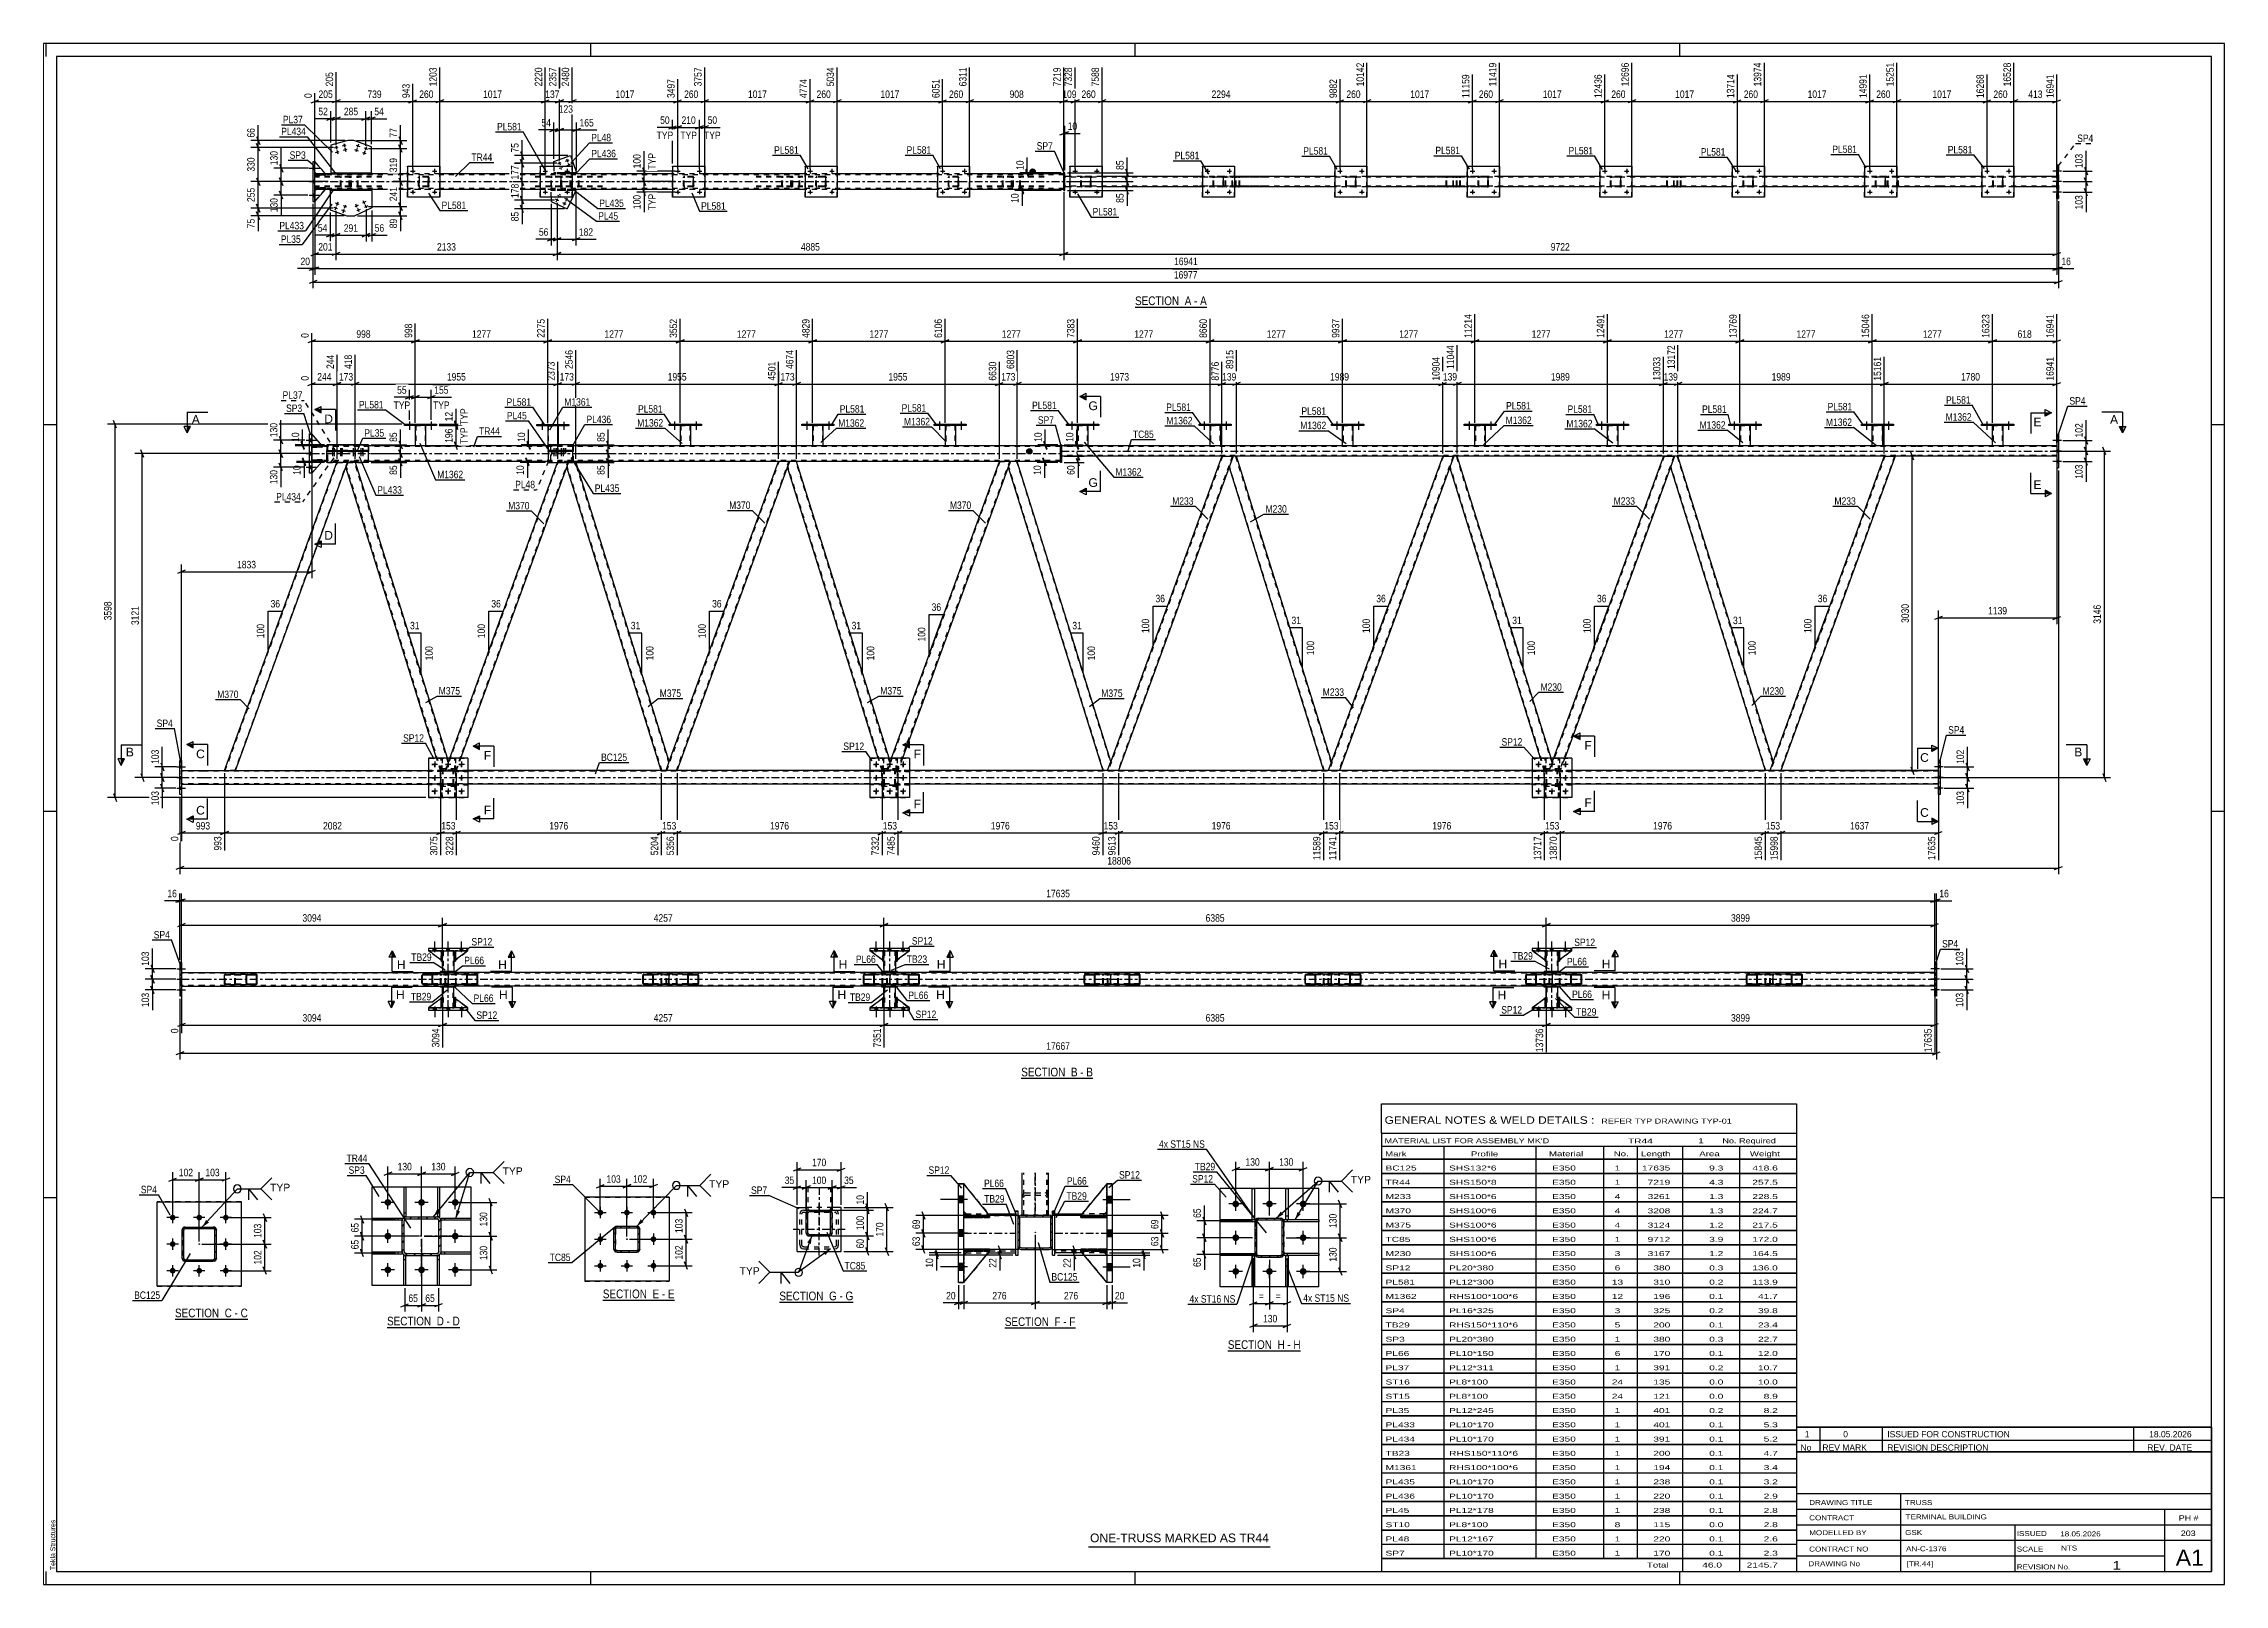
# Paper-space layout 'Layout1' of a CAD drawing. Header units: millimetres. Extents: x 0 to 841, y 0 to 594.
# The model-space entities are those that its viewports show. They can reach past a viewport. Long polylines and large blocks are cut down to what shows.
import ezdxf

# ---------------------------------------------------------------- set-up
doc = ezdxf.new("R2010")
doc.units = ezdxf.units.MM
doc.linetypes.add('DXK_LINE_DOT2', pattern=[3.9198, 1.9599, -1.9599])
doc.linetypes.add('DXK_LINE_DOT3', pattern=[5.9187, 2.979, -0.9799, 0.9799, -0.9799])
doc.layers.add('Viewport layer', color=7, linetype='Continuous', plot=False)
doc.styles.add('Arial', font='ARIAL.TTF', dxfattribs={"height": 0.2})
doc.styles.add('Arial Narrow', font='ARIALN.TTF', dxfattribs={"height": 0.2})

# ---------------------------------------------------------------- blocks, each defined once
blk = doc.blocks.new('Unknown-232816294-1134')
at = {"color": 5, "linetype": 'Continuous'}
for p, q in [((714.67, 158.06), (-126.33, 158.06)), ((-126.33, 158.06), (-126.33, -435.94)), ((-125.33, 153.06), (-125.33, 158.06)), ((709.67, 153.06), (-121.33, 153.06)), ((-121.33, 153.06), (-121.33, -430.94)), ((84.67, 153.06), (84.67, 158.06)), ((294.67, 153.06), (294.67, 158.06)), ((504.67, 153.06), (504.67, 158.06)), ((709.67, -430.94), (709.67, 153.06)), ((714.67, -435.94), (714.67, 158.06)), ((-121.33, 11.06), (-126.33, 11.06)), ((714.67, 11.06), (709.67, 11.06)), ((-121.33, -137.94), (-126.33, -137.94)), ((714.67, -137.94), (709.67, -137.94)), ((-121.33, -286.94), (-126.33, -286.94)), ((714.67, -286.94), (709.67, -286.94)), ((-126.33, -435.94), (714.67, -435.94)), ((-125.33, -435.94), (-125.33, -430.94)), ((-121.33, -430.94), (709.67, -430.94)), ((84.67, -435.94), (84.67, -430.94)), ((294.67, -435.94), (294.67, -430.94)), ((504.67, -435.94), (504.67, -430.94))]:
    blk.add_line(p, q, dxfattribs=at)
at = {"color": 174, "linetype": 'Continuous', "style": 'Arial'}
blk.add_text('Tekla Structures', height=1.9102, rotation=90, dxfattribs=at).set_placement((-121.83, -430.44))
blk = doc.blocks.new('Unknown-232816294-19 - 7098')
at = {"color": 6, "linetype": 'Continuous'}
blk.add_line((244.35, -337.08), (271.57, -337.08), dxfattribs=at)
at = {"color": 0, "linetype": 'Continuous'}
blk.add_wipeout([(262.46, -336.33), (262.46, -332.83), (244.35, -332.83), (244.35, -336.33)], dxfattribs=at)
blk.add_wipeout([(265.85, -336.33), (265.85, -332.83), (263.51, -332.83), (263.51, -336.33)], dxfattribs=at)
at = {"color": 7, "linetype": 'Continuous', "style": 'Arial Narrow'}
blk.add_text('SECTION ', height=3.34, dxfattribs=at).set_placement((244.35, -336.33))
at = {"color": 0, "linetype": 'Continuous'}
blk.add_wipeout([(268.18, -336.33), (268.18, -332.83), (266.9, -332.83), (266.9, -336.33)], dxfattribs=at)
blk.add_wipeout([(271.57, -336.33), (271.57, -332.83), (269.23, -332.83), (269.23, -336.33)], dxfattribs=at)
at = {"color": 7, "linetype": 'Continuous', "style": 'Arial Narrow'}
for s, p in [('F', (263.51, -336.33)), ('-', (266.9, -336.33)), ('F', (269.23, -336.33))]:
    blk.add_text(s, height=3.34, dxfattribs=at).set_placement(p)
blk = doc.blocks.new('Unknown-232816294-11 - 23056')
at = {"color": 6, "linetype": 'Continuous'}
blk.add_line((294.57, 56.51), (322.22, 56.51), dxfattribs=at)
at = {"color": 0, "linetype": 'Continuous'}
blk.add_wipeout([(312.68, 57.26), (312.68, 60.76), (294.57, 60.76), (294.57, 57.26)], dxfattribs=at)
blk.add_wipeout([(316.28, 57.26), (316.28, 60.76), (313.73, 60.76), (313.73, 57.26)], dxfattribs=at)
at = {"color": 7, "linetype": 'Continuous', "style": 'Arial Narrow'}
blk.add_text('SECTION ', height=3.34, dxfattribs=at).set_placement((294.57, 57.26))
at = {"color": 0, "linetype": 'Continuous'}
blk.add_wipeout([(318.61, 57.26), (318.61, 60.76), (317.33, 60.76), (317.33, 57.26)], dxfattribs=at)
blk.add_wipeout([(322.22, 57.26), (322.22, 60.76), (319.66, 60.76), (319.66, 57.26)], dxfattribs=at)
at = {"color": 7, "linetype": 'Continuous', "style": 'Arial Narrow'}
for s, p in [('A', (313.73, 57.26)), ('A', (319.66, 57.26)), ('-', (317.33, 57.26))]:
    blk.add_text(s, height=3.34, dxfattribs=at).set_placement(p)
blk = doc.blocks.new('Unknown-232816294-20 - 29662')
at = {"color": 6, "linetype": 'Continuous'}
blk.add_line((157.41, -327.16), (185.91, -327.16), dxfattribs=at)
at = {"color": 0, "linetype": 'Continuous'}
blk.add_wipeout([(175.52, -326.41), (175.52, -322.91), (157.41, -322.91), (157.41, -326.41)], dxfattribs=at)
blk.add_wipeout([(179.55, -326.41), (179.55, -322.91), (176.57, -322.91), (176.57, -326.41)], dxfattribs=at)
at = {"color": 7, "linetype": 'Continuous', "style": 'Arial Narrow'}
blk.add_text('SECTION ', height=3.34, dxfattribs=at).set_placement((157.41, -326.41))
at = {"color": 0, "linetype": 'Continuous'}
blk.add_wipeout([(181.88, -326.41), (181.88, -322.91), (180.6, -322.91), (180.6, -326.41)], dxfattribs=at)
blk.add_wipeout([(185.91, -326.41), (185.91, -322.91), (182.93, -322.91), (182.93, -326.41)], dxfattribs=at)
at = {"color": 7, "linetype": 'Continuous', "style": 'Arial Narrow'}
for s, p in [('G', (176.57, -326.41)), ('-', (180.6, -326.41)), ('G', (182.93, -326.41))]:
    blk.add_text(s, height=3.34, dxfattribs=at).set_placement(p)
blk = doc.blocks.new('Unknown-232816294-12 - 3894')
at = {"color": 6, "linetype": 'Continuous'}
blk.add_line((250.69, -240.84), (278.34, -240.84), dxfattribs=at)
at = {"color": 0, "linetype": 'Continuous'}
blk.add_wipeout([(268.8, -240.09), (268.8, -236.59), (250.69, -236.59), (250.69, -240.09)], dxfattribs=at)
blk.add_wipeout([(272.41, -240.09), (272.41, -236.59), (269.85, -236.59), (269.85, -240.09)], dxfattribs=at)
at = {"color": 7, "linetype": 'Continuous', "style": 'Arial Narrow'}
blk.add_text('SECTION ', height=3.34, dxfattribs=at).set_placement((250.69, -240.09))
at = {"color": 0, "linetype": 'Continuous'}
blk.add_wipeout([(274.73, -240.09), (274.73, -236.59), (273.46, -236.59), (273.46, -240.09)], dxfattribs=at)
blk.add_wipeout([(278.34, -240.09), (278.34, -236.59), (275.78, -236.59), (275.78, -240.09)], dxfattribs=at)
at = {"color": 7, "linetype": 'Continuous', "style": 'Arial Narrow'}
for s, p in [('B', (269.85, -240.09)), ('-', (273.46, -240.09)), ('B', (275.78, -240.09))]:
    blk.add_text(s, height=3.34, dxfattribs=at).set_placement(p)
blk = doc.blocks.new('Unknown-232816294-13 - 6266')
at = {"color": 6, "linetype": 'Continuous'}
blk.add_line((-75.66, -333.72), (-47.59, -333.72), dxfattribs=at)
at = {"color": 0, "linetype": 'Continuous'}
blk.add_wipeout([(-57.55, -332.97), (-57.55, -329.47), (-75.66, -329.47), (-75.66, -332.97)], dxfattribs=at)
blk.add_wipeout([(-53.73, -332.97), (-53.73, -329.47), (-56.5, -329.47), (-56.5, -332.97)], dxfattribs=at)
at = {"color": 7, "linetype": 'Continuous', "style": 'Arial Narrow'}
blk.add_text('SECTION ', height=3.34, dxfattribs=at).set_placement((-75.66, -332.97))
at = {"color": 0, "linetype": 'Continuous'}
blk.add_wipeout([(-51.4, -332.97), (-51.4, -329.47), (-52.68, -329.47), (-52.68, -332.97)], dxfattribs=at)
blk.add_wipeout([(-47.59, -332.97), (-47.59, -329.47), (-50.35, -329.47), (-50.35, -332.97)], dxfattribs=at)
at = {"color": 7, "linetype": 'Continuous', "style": 'Arial Narrow'}
for s, p in [('C', (-56.5, -332.97)), ('-', (-52.68, -332.97)), ('C', (-50.35, -332.97))]:
    blk.add_text(s, height=3.34, dxfattribs=at).set_placement(p)
blk = doc.blocks.new('Unknown-232816294-14 - 6549')
at = {"color": 6, "linetype": 'Continuous'}
blk.add_line((6.11, -336.85), (34.18, -336.85), dxfattribs=at)
at = {"color": 0, "linetype": 'Continuous'}
blk.add_wipeout([(24.22, -336.1), (24.22, -332.6), (6.11, -332.6), (6.11, -336.1)], dxfattribs=at)
blk.add_wipeout([(28.04, -336.1), (28.04, -332.6), (25.27, -332.6), (25.27, -336.1)], dxfattribs=at)
at = {"color": 7, "linetype": 'Continuous', "style": 'Arial Narrow'}
blk.add_text('SECTION ', height=3.34, dxfattribs=at).set_placement((6.11, -336.1))
at = {"color": 0, "linetype": 'Continuous'}
blk.add_wipeout([(30.36, -336.1), (30.36, -332.6), (29.09, -332.6), (29.09, -336.1)], dxfattribs=at)
blk.add_wipeout([(34.18, -336.1), (34.18, -332.6), (31.41, -332.6), (31.41, -336.1)], dxfattribs=at)
at = {"color": 7, "linetype": 'Continuous', "style": 'Arial Narrow'}
for s, p in [('D', (25.27, -336.1)), ('-', (29.09, -336.1)), ('D', (31.41, -336.1))]:
    blk.add_text(s, height=3.34, dxfattribs=at).set_placement(p)
blk = doc.blocks.new('Unknown-232816294-25 - 34588')
at = {"color": 6, "linetype": 'Continuous'}
blk.add_line((89.33, -326.36), (116.98, -326.36), dxfattribs=at)
at = {"color": 0, "linetype": 'Continuous'}
blk.add_wipeout([(107.44, -325.61), (107.44, -322.11), (89.33, -322.11), (89.33, -325.61)], dxfattribs=at)
blk.add_wipeout([(111.04, -325.61), (111.04, -322.11), (108.49, -322.11), (108.49, -325.61)], dxfattribs=at)
at = {"color": 7, "linetype": 'Continuous', "style": 'Arial Narrow'}
blk.add_text('SECTION ', height=3.34, dxfattribs=at).set_placement((89.33, -325.61))
at = {"color": 0, "linetype": 'Continuous'}
blk.add_wipeout([(113.37, -325.61), (113.37, -322.11), (112.09, -322.11), (112.09, -325.61)], dxfattribs=at)
blk.add_wipeout([(116.98, -325.61), (116.98, -322.11), (114.42, -322.11), (114.42, -325.61)], dxfattribs=at)
at = {"color": 7, "linetype": 'Continuous', "style": 'Arial Narrow'}
for s, p in [('E', (108.49, -325.61)), ('-', (112.09, -325.61)), ('E', (114.42, -325.61))]:
    blk.add_text(s, height=3.34, dxfattribs=at).set_placement(p)
blk = doc.blocks.new('Unknown-232816294-17 - 4533')
at = {"color": 6, "linetype": 'Continuous'}
blk.add_line((330.35, -345.92), (358.42, -345.92), dxfattribs=at)
at = {"color": 0, "linetype": 'Continuous'}
blk.add_wipeout([(348.46, -345.17), (348.46, -341.67), (330.35, -341.67), (330.35, -345.17)], dxfattribs=at)
blk.add_wipeout([(352.27, -345.17), (352.27, -341.67), (349.51, -341.67), (349.51, -345.17)], dxfattribs=at)
at = {"color": 7, "linetype": 'Continuous', "style": 'Arial Narrow'}
blk.add_text('SECTION ', height=3.34, dxfattribs=at).set_placement((330.35, -345.17))
at = {"color": 0, "linetype": 'Continuous'}
blk.add_wipeout([(354.6, -345.17), (354.6, -341.67), (353.32, -341.67), (353.32, -345.17)], dxfattribs=at)
blk.add_wipeout([(358.42, -345.17), (358.42, -341.67), (355.65, -341.67), (355.65, -345.17)], dxfattribs=at)
at = {"color": 7, "linetype": 'Continuous', "style": 'Arial Narrow'}
for s, p in [('H', (349.51, -345.17)), ('-', (353.32, -345.17)), ('H', (355.65, -345.17))]:
    blk.add_text(s, height=3.34, dxfattribs=at).set_placement(p)
blk = doc.blocks.new('Part-232816294-7199 - 7098')
at = {"color": 7, "linetype": 'DXK_LINE_DOT2'}
for p, q in [((230, -307.49), (228.5, -308.99)), ((228.5, -319.58), (238.5, -307.49)), ((228.5, -308.99), (230, -307.49)), ((238.5, -307.49), (228.5, -319.58)), ((228.5, -308.99), (228.5, -319.58)), ((238.5, -307.49), (230, -307.49)), ((230, -307.49), (230, -307.49)), ((230, -307.49), (238.5, -307.49)), ((238.5, -307.49), (238.5, -307.49))]:
    blk.add_line(p, q, dxfattribs=at)
at = {"color": 7, "linetype": 'DXK_LINE_DOT3'}
for p, q in [((238.5, -307.49), (228.5, -307.49)), ((228.5, -307.49), (228.5, -319.58))]:
    blk.add_line(p, q, dxfattribs=at)
blk = doc.blocks.new('Part-232816294-7158 - 7098')
at = {"linetype": 'Continuous'}
h = blk.add_hatch(dxfattribs=at)
h.set_pattern_fill('', scale=0.7, style=0, pattern_type=0)
h.set_pattern_definition([(45, (261.9552, -306.7526), (-1.57154, 1.57154), [])])
h.paths.add_polyline_path([(261.5, -306.84), (261.96, -306.75), (262.34, -306.49), (262.6, -306.1), (262.7, -305.64), (262.7, -294.84), (262.6, -294.38), (262.34, -294), (261.96, -293.74), (261.5, -293.64), (250.7, -293.64), (250.24, -293.74), (249.85, -294), (249.59, -294.38), (249.5, -294.84), (249.5, -305.64), (249.59, -306.1), (249.85, -306.49), (250.24, -306.75), (250.7, -306.84)])
h.paths.add_polyline_path([(250.7, -306.24), (250.47, -306.2), (250.27, -306.07), (250.14, -305.87), (250.1, -305.64), (250.1, -294.84), (250.14, -294.61), (250.27, -294.42), (250.47, -294.29), (250.7, -294.24), (261.5, -294.24), (261.73, -294.29), (261.92, -294.42), (262.05, -294.61), (262.1, -294.84), (262.1, -305.64), (262.05, -305.87), (261.92, -306.07), (261.73, -306.2), (261.5, -306.24)])
blk.add_hatch(color=30, dxfattribs=at).paths.add_polyline_path([(256.1, -300.34, -1), (256.1, -300.14, -1)])
at = {"color": 2, "linetype": 'Continuous'}
for p, q in [((250.7, -293.64), (250.24, -293.74)), ((250.27, -294.42), (250.47, -294.29)), ((250.47, -294.29), (250.7, -294.24)), ((250.7, -293.64), (261.5, -293.64)), ((250.7, -294.24), (261.5, -294.24)), ((261.96, -293.74), (261.5, -293.64)), ((261.5, -294.24), (261.73, -294.29)), ((261.73, -294.29), (261.92, -294.42)), ((249.59, -294.38), (249.5, -294.84)), ((249.5, -305.64), (249.5, -294.84)), ((250.1, -294.84), (250.14, -294.61)), ((250.1, -305.64), (250.1, -294.84)), ((250.14, -294.61), (250.27, -294.42)), ((261.92, -294.42), (262.05, -294.61)), ((262.05, -294.61), (262.1, -294.84)), ((262.1, -305.64), (262.1, -294.84)), ((262.7, -294.84), (262.6, -294.38)), ((262.7, -305.64), (262.7, -294.84)), ((249.5, -305.64), (249.59, -306.1)), ((250.14, -305.87), (250.1, -305.64)), ((250.27, -306.07), (250.14, -305.87)), ((250.24, -306.75), (250.7, -306.84)), ((250.47, -306.2), (250.27, -306.07)), ((250.7, -306.24), (250.47, -306.2)), ((250.7, -306.24), (261.5, -306.24)), ((250.7, -306.84), (261.5, -306.84)), ((261.73, -306.2), (261.5, -306.24)), ((261.5, -306.84), (261.96, -306.75)), ((261.92, -306.07), (261.73, -306.2)), ((262.05, -305.87), (261.92, -306.07)), ((262.1, -305.64), (262.05, -305.87)), ((262.6, -306.1), (262.7, -305.64))]:
    blk.add_line(p, q, dxfattribs=at)
at = {"color": 7, "linetype": 'DXK_LINE_DOT3'}
blk.add_line((256.1, -300.24), (256.1, -300.24), dxfattribs=at)
at = {"color": 30, "linetype": 'DXK_LINE_DOT3'}
blk.add_line((256.1, -300.24), (256.1, -300.24), dxfattribs=at)
at = {"color": 30, "linetype": 'Continuous'}
blk.add_circle((256.1, -300.24), 0.1, dxfattribs=at)
at = {"color": 2, "linetype": 'Continuous'}
for centre, start, end in [((250.7, -294.84), 112.5, 157.5), ((261.5, -294.84), 22.5, 67.5), ((250.7, -305.64), 202.5, 247.5), ((261.5, -305.64), 292.5, 337.5)]:
    blk.add_arc(centre, 1.2, start, end, dxfattribs=at)
blk = doc.blocks.new('Bolt-232816294-7110 - 7098')
at = {"linetype": 'Continuous'}
for points in [[(285.7, -288.88), (285.7, -286.28), (283.7, -286.28), (283.7, -288.88)], [(285.7, -288.88), (285.7, -286.28), (283.7, -286.28), (283.7, -288.88)], [(285.7, -288.88), (285.7, -286.28), (283.7, -286.28), (283.7, -288.88)], [(285.7, -301.88), (285.7, -299.28), (283.7, -299.28), (283.7, -301.88)], [(285.7, -301.88), (285.7, -299.28), (283.7, -299.28), (283.7, -301.88)], [(285.7, -314.88), (285.7, -312.28), (283.7, -312.28), (283.7, -314.88)], [(285.7, -314.88), (285.7, -312.28), (283.7, -312.28), (283.7, -314.88)], [(285.7, -314.88), (285.7, -312.28), (283.7, -312.28), (283.7, -314.88)]]:
    blk.add_hatch(color=1, dxfattribs=at).paths.add_polyline_path(points)
at = {"color": 1, "linetype": 'Continuous'}
for p, q in [((282.2, -287.58), (292.7, -287.58)), ((282.2, -287.58), (292.7, -287.58)), ((282.2, -287.58), (292.7, -287.58)), ((283.7, -286.28), (285.7, -286.28)), ((283.7, -286.28), (285.7, -286.28)), ((283.7, -286.28), (285.7, -286.28)), ((283.7, -288.88), (285.7, -288.88)), ((283.7, -288.88), (285.7, -288.88)), ((283.7, -288.88), (285.7, -288.88)), ((282.2, -300.58), (292.7, -300.58)), ((282.2, -300.58), (292.7, -300.58)), ((283.7, -299.28), (285.7, -299.28)), ((283.7, -299.28), (285.7, -299.28)), ((283.7, -301.88), (285.7, -301.88)), ((283.7, -301.88), (285.7, -301.88)), ((282.2, -313.58), (292.7, -313.58)), ((282.2, -313.58), (292.7, -313.58)), ((282.2, -313.58), (292.7, -313.58)), ((283.7, -312.28), (285.7, -312.28)), ((283.7, -312.28), (285.7, -312.28)), ((283.7, -312.28), (285.7, -312.28)), ((283.7, -314.88), (285.7, -314.88)), ((283.7, -314.88), (285.7, -314.88)), ((283.7, -314.88), (285.7, -314.88))]:
    blk.add_line(p, q, dxfattribs=at)
blk = doc.blocks.new('Part-232816294-7198 - 7098')
at = {"color": 2, "linetype": 'Continuous'}
for p, q in [((228.5, -281.58), (228.5, -281.58)), ((228.5, -281.58), (228.5, -281.58)), ((238.5, -293.69), (228.5, -281.58)), ((229.99, -293.68), (228.5, -292.19)), ((237.25, -293.69), (238.5, -293.69)), ((238.5, -293.69), (238.5, -293.69))]:
    blk.add_line(p, q, dxfattribs=at)
at = {"color": 7, "linetype": 'DXK_LINE_DOT2'}
for p, q in [((228.5, -292.19), (228.5, -281.58)), ((228.5, -281.58), (238.5, -293.69)), ((230, -293.69), (228.5, -292.19)), ((230, -293.69), (229.99, -293.68)), ((238.5, -293.69), (230, -293.69)), ((230, -293.69), (230, -293.69)), ((230, -293.69), (237.25, -293.69))]:
    blk.add_line(p, q, dxfattribs=at)
at = {"color": 7, "linetype": 'DXK_LINE_DOT3'}
for p, q in [((228.5, -293.69), (228.5, -281.58)), ((238.5, -293.69), (228.5, -293.69))]:
    blk.add_line(p, q, dxfattribs=at)
blk = doc.blocks.new('Bolt-232816294-7111 - 7098')
at = {"linetype": 'Continuous'}
for points in [[(228.5, -288.88), (228.5, -286.28), (226.5, -286.28), (226.5, -288.88)], [(228.5, -288.88), (228.5, -286.28), (226.5, -286.28), (226.5, -288.88)], [(228.5, -288.88), (228.5, -286.28), (226.5, -286.28), (226.5, -288.88)], [(228.5, -301.88), (228.5, -299.28), (226.5, -299.28), (226.5, -301.88)], [(228.5, -301.88), (228.5, -299.28), (226.5, -299.28), (226.5, -301.88)], [(228.5, -314.88), (228.5, -312.28), (226.5, -312.28), (226.5, -314.88)], [(228.5, -314.88), (228.5, -312.28), (226.5, -312.28), (226.5, -314.88)], [(228.5, -314.88), (228.5, -312.28), (226.5, -312.28), (226.5, -314.88)]]:
    blk.add_hatch(color=1, dxfattribs=at).paths.add_polyline_path(points)
at = {"color": 1, "linetype": 'Continuous'}
for p, q in [((230, -287.58), (219.5, -287.58)), ((230, -287.58), (219.5, -287.58)), ((230, -287.58), (219.5, -287.58)), ((228.5, -286.28), (226.5, -286.28)), ((228.5, -286.28), (226.5, -286.28)), ((228.5, -286.28), (226.5, -286.28)), ((228.5, -288.88), (226.5, -288.88)), ((228.5, -288.88), (226.5, -288.88)), ((228.5, -288.88), (226.5, -288.88)), ((230, -300.58), (219.5, -300.58)), ((230, -300.58), (219.5, -300.58)), ((228.5, -299.28), (226.5, -299.28)), ((228.5, -299.28), (226.5, -299.28)), ((228.5, -301.88), (226.5, -301.88)), ((228.5, -301.88), (226.5, -301.88)), ((230, -313.58), (219.5, -313.58)), ((230, -313.58), (219.5, -313.58)), ((230, -313.58), (219.5, -313.58)), ((228.5, -312.28), (226.5, -312.28)), ((228.5, -312.28), (226.5, -312.28)), ((228.5, -312.28), (226.5, -312.28)), ((228.5, -314.88), (226.5, -314.88)), ((228.5, -314.88), (226.5, -314.88)), ((228.5, -314.88), (226.5, -314.88))]:
    blk.add_line(p, q, dxfattribs=at)
blk = doc.blocks.new('Part-232816294-7187 - 7098')
at = {"color": 2, "linetype": 'Continuous'}
for p, q in [((283.7, -281.58), (285.7, -281.58)), ((283.7, -281.58), (283.7, -281.58)), ((283.7, -281.58), (283.7, -319.58)), ((285.7, -281.58), (285.7, -281.58)), ((285.7, -281.58), (285.7, -319.58)), ((285.7, -319.58), (283.7, -319.58))]:
    blk.add_line(p, q, dxfattribs=at)
at = {"color": 7, "linetype": 'DXK_LINE_DOT2'}
for p, q in [((285.7, -281.58), (283.7, -281.58)), ((283.7, -281.58), (283.7, -281.58)), ((285.7, -281.58), (285.7, -281.58)), ((285.7, -319.58), (283.7, -319.58))]:
    blk.add_line(p, q, dxfattribs=at)
blk = doc.blocks.new('Part-232816294-7192 - 7098')
at = {"color": 2, "linetype": 'Continuous'}
for p, q in [((226.5, -281.58), (226.5, -281.58)), ((226.5, -281.58), (228.5, -281.58)), ((226.5, -319.58), (226.5, -281.58)), ((228.5, -281.58), (228.5, -281.58)), ((228.5, -319.58), (228.5, -281.58)), ((228.5, -319.58), (226.5, -319.58))]:
    blk.add_line(p, q, dxfattribs=at)
at = {"color": 7, "linetype": 'DXK_LINE_DOT2'}
for p, q in [((228.5, -281.58), (226.5, -281.58)), ((226.5, -281.58), (226.5, -281.58)), ((228.5, -281.58), (228.5, -281.58)), ((226.5, -319.58), (228.5, -319.58))]:
    blk.add_line(p, q, dxfattribs=at)
blk = doc.blocks.new('Part-232816294-7193 - 7098')
at = {"color": 2, "linetype": 'Continuous'}
for p, q in [((228.5, -294.48), (228.5, -293.68)), ((228.5, -293.68), (237.25, -293.68)), ((238.5, -293.68), (238.49, -293.68)), ((238.5, -294.48), (238.5, -293.68)), ((238.5, -294.48), (228.5, -294.48)), ((228.5, -294.48), (228.5, -294.48))]:
    blk.add_line(p, q, dxfattribs=at)
at = {"color": 7, "linetype": 'DXK_LINE_DOT2'}
for p, q in [((230, -293.68), (228.5, -293.68)), ((230, -294.48), (230, -293.68)), ((230, -293.68), (238.49, -293.68)), ((228.5, -294.48), (230, -294.48)), ((230, -294.48), (238.5, -294.48))]:
    blk.add_line(p, q, dxfattribs=at)
blk = doc.blocks.new('Part-232816294-7194 - 7098')
at = {"color": 2, "linetype": 'Continuous'}
for p, q in [((228.5, -307.48), (228.5, -306.68)), ((238.5, -306.68), (228.5, -306.68)), ((238.5, -307.48), (228.5, -307.48)), ((228.5, -307.48), (228.5, -307.48)), ((238.5, -307.48), (238.5, -306.68))]:
    blk.add_line(p, q, dxfattribs=at)
at = {"color": 7, "linetype": 'DXK_LINE_DOT2'}
for p, q in [((230, -306.68), (228.5, -306.68)), ((228.5, -307.48), (230, -307.48)), ((230, -307.48), (230, -306.68)), ((238.5, -306.68), (230, -306.68)), ((230, -307.48), (238.5, -307.48))]:
    blk.add_line(p, q, dxfattribs=at)
at = {"color": 7, "linetype": 'DXK_LINE_DOT3'}
for p, q in [((228.5, -307.08), (238.5, -307.08)), ((238.5, -307.08), (228.5, -307.08))]:
    blk.add_line(p, q, dxfattribs=at)
blk = doc.blocks.new('Part-232816294-7195 - 7098')
at = {"color": 7, "linetype": 'DXK_LINE_DOT2'}
for p, q in [((228.5, -293.68), (230, -293.68)), ((238.5, -293.68), (228.5, -293.68)), ((228.5, -293.68), (228.5, -293.68)), ((228.5, -293.68), (228.5, -294.48)), ((228.5, -293.68), (228.5, -294.48)), ((230, -293.68), (238.5, -293.68)), ((230, -293.68), (230, -294.48)), ((238.5, -293.68), (238.5, -294.48)), ((230, -294.48), (228.5, -294.48)), ((228.5, -294.48), (238.5, -294.48)), ((228.5, -294.48), (228.5, -294.48)), ((238.5, -294.48), (230, -294.48))]:
    blk.add_line(p, q, dxfattribs=at)
at = {"color": 7, "linetype": 'DXK_LINE_DOT3'}
for p, q in [((228.5, -294.08), (238.5, -294.08)), ((238.5, -294.08), (228.5, -294.08))]:
    blk.add_line(p, q, dxfattribs=at)
blk = doc.blocks.new('Part-232816294-7196 - 7098')
at = {"color": 7, "linetype": 'DXK_LINE_DOT2'}
for p, q in [((228.5, -306.68), (230, -306.68)), ((238.5, -306.68), (228.5, -306.68)), ((228.5, -306.68), (228.5, -306.68)), ((228.5, -306.68), (228.5, -307.48)), ((228.5, -306.68), (228.5, -307.48)), ((230, -307.48), (228.5, -307.48)), ((228.5, -307.48), (238.5, -307.48)), ((228.5, -307.48), (228.5, -307.48)), ((230, -306.68), (238.5, -306.68)), ((230, -306.68), (230, -307.48)), ((238.5, -307.48), (230, -307.48)), ((238.5, -306.68), (238.5, -307.48))]:
    blk.add_line(p, q, dxfattribs=at)
blk = doc.blocks.new('Part-232816294-7197 - 7098')
at = {"color": 7, "linetype": 'DXK_LINE_DOT2'}
for p, q in [((228.5, -292.19), (228.5, -281.58)), ((228.5, -281.58), (238.5, -293.69)), ((228.5, -281.58), (238.5, -293.69)), ((230, -293.69), (228.5, -292.19)), ((230, -293.69), (228.5, -292.19)), ((238.5, -293.69), (230, -293.69)), ((230, -293.69), (230, -293.69)), ((230, -293.69), (238.5, -293.69)), ((238.5, -293.69), (238.5, -293.69))]:
    blk.add_line(p, q, dxfattribs=at)
at = {"color": 7, "linetype": 'DXK_LINE_DOT3'}
for p, q in [((228.5, -293.69), (228.5, -281.58)), ((238.5, -293.69), (228.5, -293.69))]:
    blk.add_line(p, q, dxfattribs=at)
blk = doc.blocks.new('Part-232816294-7200 - 7098')
at = {"color": 2, "linetype": 'Continuous'}
for p, q in [((230, -307.49), (228.5, -308.99)), ((228.5, -319.58), (238.5, -307.49)), ((238.5, -307.49), (230, -307.49)), ((230, -307.49), (230, -307.49)), ((238.5, -307.49), (238.5, -307.49))]:
    blk.add_line(p, q, dxfattribs=at)
at = {"color": 7, "linetype": 'DXK_LINE_DOT2'}
for p, q in [((228.5, -308.99), (230, -307.49)), ((228.5, -319.58), (238.5, -307.49)), ((228.5, -308.99), (228.5, -319.58)), ((230, -307.49), (238.5, -307.49))]:
    blk.add_line(p, q, dxfattribs=at)
at = {"color": 7, "linetype": 'DXK_LINE_DOT3'}
for p, q in [((238.5, -307.49), (228.5, -307.49)), ((228.5, -307.49), (228.5, -319.58))]:
    blk.add_line(p, q, dxfattribs=at)
blk = doc.blocks.new('Part-232816294-7201 - 7098')
at = {"color": 2, "linetype": 'Continuous'}
for p, q in [((273.7, -293.68), (273.7, -293.68)), ((273.7, -293.68), (273.7, -294.48)), ((283.7, -293.68), (274.94, -293.68)), ((283.7, -293.68), (283.7, -293.68)), ((283.7, -293.68), (283.7, -294.48)), ((273.7, -294.48), (283.7, -294.48))]:
    blk.add_line(p, q, dxfattribs=at)
at = {"color": 7, "linetype": 'DXK_LINE_DOT2'}
for p, q in [((274.94, -293.68), (273.7, -293.68)), ((282.2, -293.68), (273.7, -293.68)), ((282.2, -293.68), (283.7, -293.68)), ((282.2, -293.68), (282.2, -294.48)), ((283.7, -293.68), (283.7, -293.68)), ((273.7, -294.48), (282.2, -294.48)), ((282.2, -294.48), (283.7, -294.48))]:
    blk.add_line(p, q, dxfattribs=at)
blk = doc.blocks.new('Part-232816294-7202 - 7098')
at = {"color": 2, "linetype": 'Continuous'}
for p, q in [((273.7, -306.68), (283.7, -306.68)), ((273.7, -306.68), (273.7, -307.48)), ((283.7, -307.48), (273.7, -307.48)), ((283.7, -306.68), (283.7, -306.68)), ((283.7, -307.48), (283.7, -306.68))]:
    blk.add_line(p, q, dxfattribs=at)
at = {"color": 7, "linetype": 'DXK_LINE_DOT2'}
for p, q in [((282.2, -306.68), (273.7, -306.68)), ((273.7, -307.48), (282.2, -307.48)), ((283.7, -306.68), (282.2, -306.68)), ((282.2, -306.68), (282.2, -307.48)), ((282.2, -307.48), (283.7, -307.48)), ((283.7, -306.68), (283.7, -306.68))]:
    blk.add_line(p, q, dxfattribs=at)
blk = doc.blocks.new('Part-232816294-7203 - 7098')
at = {"color": 7, "linetype": 'DXK_LINE_DOT2'}
for p, q in [((273.7, -294.48), (273.7, -293.68)), ((273.7, -293.68), (282.2, -293.68)), ((283.7, -293.68), (273.7, -293.68)), ((282.2, -294.48), (282.2, -293.68)), ((282.2, -293.68), (283.7, -293.68)), ((283.7, -294.48), (283.7, -293.68)), ((283.7, -294.48), (283.7, -293.68)), ((283.7, -293.68), (283.7, -293.68)), ((282.2, -294.48), (273.7, -294.48)), ((273.7, -294.48), (283.7, -294.48)), ((283.7, -294.48), (282.2, -294.48)), ((283.7, -294.48), (283.7, -294.48))]:
    blk.add_line(p, q, dxfattribs=at)
at = {"color": 7, "linetype": 'DXK_LINE_DOT3'}
for p, q in [((283.7, -294.08), (273.7, -294.08)), ((273.7, -294.08), (283.7, -294.08))]:
    blk.add_line(p, q, dxfattribs=at)
blk = doc.blocks.new('Part-232816294-7204 - 7098')
at = {"color": 7, "linetype": 'DXK_LINE_DOT2'}
for p, q in [((273.7, -307.48), (273.7, -306.68)), ((273.7, -306.68), (282.2, -306.68)), ((283.7, -306.68), (273.7, -306.68)), ((282.2, -307.48), (273.7, -307.48)), ((273.7, -307.48), (283.7, -307.48)), ((282.2, -307.48), (282.2, -306.68)), ((282.2, -306.68), (283.7, -306.68)), ((283.7, -307.48), (282.2, -307.48)), ((283.7, -307.48), (283.7, -306.68)), ((283.7, -307.48), (283.7, -306.68)), ((283.7, -306.68), (283.7, -306.68)), ((283.7, -307.48), (283.7, -307.48))]:
    blk.add_line(p, q, dxfattribs=at)
at = {"color": 7, "linetype": 'DXK_LINE_DOT3'}
for p, q in [((283.7, -307.08), (273.7, -307.08)), ((273.7, -307.08), (283.7, -307.08))]:
    blk.add_line(p, q, dxfattribs=at)
blk = doc.blocks.new('Part-232816294-7205 - 7098')
at = {"color": 7, "linetype": 'DXK_LINE_DOT2'}
for p, q in [((283.7, -281.58), (273.7, -293.69)), ((273.7, -293.69), (283.7, -281.58)), ((283.7, -292.19), (283.7, -281.58)), ((273.7, -293.69), (282.2, -293.69)), ((273.7, -293.69), (273.7, -293.69)), ((282.2, -293.69), (273.7, -293.69)), ((282.2, -293.69), (283.7, -292.19)), ((282.2, -293.69), (283.7, -292.19)), ((282.2, -293.69), (282.2, -293.69))]:
    blk.add_line(p, q, dxfattribs=at)
at = {"color": 7, "linetype": 'DXK_LINE_DOT3'}
for p, q in [((283.7, -293.69), (283.7, -281.58)), ((273.7, -293.69), (283.7, -293.69))]:
    blk.add_line(p, q, dxfattribs=at)
blk = doc.blocks.new('Part-232816294-7206 - 7098')
at = {"color": 2, "linetype": 'Continuous'}
for p, q in [((283.7, -281.58), (273.7, -293.69)), ((283.7, -281.58), (283.7, -281.58)), ((283.7, -281.58), (283.7, -281.58)), ((274.94, -293.69), (273.7, -293.69)), ((273.7, -293.69), (273.7, -293.69)), ((282.21, -293.68), (283.7, -292.19))]:
    blk.add_line(p, q, dxfattribs=at)
at = {"color": 7, "linetype": 'DXK_LINE_DOT2'}
for p, q in [((283.7, -281.58), (273.7, -293.69)), ((283.7, -292.19), (283.7, -281.58)), ((282.2, -293.69), (273.7, -293.69)), ((282.2, -293.69), (274.94, -293.69)), ((282.2, -293.69), (283.7, -292.19)), ((282.2, -293.69), (282.21, -293.68)), ((282.2, -293.69), (282.2, -293.69))]:
    blk.add_line(p, q, dxfattribs=at)
at = {"color": 7, "linetype": 'DXK_LINE_DOT3'}
for p, q in [((283.7, -293.69), (283.7, -281.58)), ((273.7, -293.69), (283.7, -293.69))]:
    blk.add_line(p, q, dxfattribs=at)
blk = doc.blocks.new('Part-232816294-7207 - 7098')
at = {"color": 7, "linetype": 'DXK_LINE_DOT2'}
for p, q in [((273.7, -307.49), (282.2, -307.49)), ((283.7, -319.58), (273.7, -307.49)), ((273.7, -307.49), (273.7, -307.49)), ((282.2, -307.49), (273.7, -307.49)), ((273.7, -307.49), (283.7, -319.58)), ((282.2, -307.49), (283.7, -308.99)), ((282.2, -307.49), (282.2, -307.49)), ((283.7, -308.99), (282.2, -307.49)), ((283.7, -308.99), (283.7, -319.58))]:
    blk.add_line(p, q, dxfattribs=at)
at = {"color": 7, "linetype": 'DXK_LINE_DOT3'}
for p, q in [((273.7, -307.49), (283.7, -307.49)), ((283.7, -307.49), (283.7, -319.58))]:
    blk.add_line(p, q, dxfattribs=at)
blk = doc.blocks.new('Part-232816294-7208 - 7098')
at = {"color": 2, "linetype": 'Continuous'}
for p, q in [((273.7, -307.49), (273.7, -307.49)), ((282.2, -307.49), (273.7, -307.49)), ((283.7, -319.58), (273.7, -307.49)), ((282.2, -307.49), (282.2, -307.49)), ((282.2, -307.49), (283.7, -308.99))]:
    blk.add_line(p, q, dxfattribs=at)
at = {"color": 7, "linetype": 'DXK_LINE_DOT2'}
for p, q in [((273.7, -307.49), (282.2, -307.49)), ((283.7, -319.58), (273.7, -307.49)), ((282.2, -307.49), (283.7, -308.99)), ((283.7, -308.99), (283.7, -319.58))]:
    blk.add_line(p, q, dxfattribs=at)
at = {"color": 7, "linetype": 'DXK_LINE_DOT3'}
for p, q in [((273.7, -307.49), (283.7, -307.49)), ((283.7, -307.49), (283.7, -319.58))]:
    blk.add_line(p, q, dxfattribs=at)
blk = doc.blocks.new('Part-232816294-7213 - 7098')
at = {"color": 2, "linetype": 'Continuous'}
for p, q in [((228.5, -293.08), (229.39, -293.08)), ((237.99, -293.08), (248.5, -293.08)), ((228.5, -308.08), (229.4, -308.08)), ((238.01, -308.08), (248.5, -308.08))]:
    blk.add_line(p, q, dxfattribs=at)
at = {"color": 7, "linetype": 'DXK_LINE_DOT2'}
for p, q in [((228.5, -308.08), (228.5, -293.08)), ((228.5, -293.68), (248.5, -293.68)), ((229.39, -293.08), (237.99, -293.08)), ((248.5, -293.08), (248.5, -308.08)), ((248.5, -307.48), (228.5, -307.48)), ((229.4, -308.08), (238.01, -308.08))]:
    blk.add_line(p, q, dxfattribs=at)
at = {"color": 7, "linetype": 'DXK_LINE_DOT3'}
blk.add_line((228.5, -300.58), (248.5, -300.58), dxfattribs=at)
blk = doc.blocks.new('Part-232816294-7218 - 7098')
at = {"color": 2, "linetype": 'Continuous'}
for p, q in [((249.5, -292.08), (248.5, -292.08)), ((248.5, -292.08), (248.5, -309.08)), ((249.5, -294.84), (249.5, -292.08)), ((248.5, -309.08), (249.5, -309.08)), ((249.5, -309.08), (249.5, -305.65))]:
    blk.add_line(p, q, dxfattribs=at)
at = {"color": 7, "linetype": 'DXK_LINE_DOT2'}
for p, q in [((248.5, -292.08), (249.5, -292.08)), ((249.5, -305.65), (249.5, -294.84)), ((248.5, -309.08), (249.5, -309.08))]:
    blk.add_line(p, q, dxfattribs=at)
at = {"color": 7, "linetype": 'DXK_LINE_DOT3'}
blk.add_line((249, -300.58), (249, -300.58), dxfattribs=at)
blk = doc.blocks.new('Part-232816294-7223 - 7098')
at = {"color": 2, "linetype": 'Continuous'}
for p, q in [((262.7, -292.08), (263.7, -292.08)), ((262.7, -294.85), (262.7, -292.08)), ((263.7, -309.08), (263.7, -292.08)), ((262.7, -309.08), (262.7, -305.64)), ((262.7, -309.08), (263.7, -309.08))]:
    blk.add_line(p, q, dxfattribs=at)
at = {"color": 7, "linetype": 'DXK_LINE_DOT2'}
for p, q in [((263.7, -292.08), (262.7, -292.08)), ((262.7, -305.64), (262.7, -294.85)), ((262.7, -309.08), (263.7, -309.08))]:
    blk.add_line(p, q, dxfattribs=at)
at = {"color": 7, "linetype": 'DXK_LINE_DOT3'}
blk.add_line((263.2, -300.58), (263.2, -300.58), dxfattribs=at)
blk = doc.blocks.new('Part-232816294-7228 - 7098')
at = {"color": 2, "linetype": 'Continuous'}
for p, q in [((263.7, -293.08), (274.2, -293.08)), ((283.7, -293.08), (282.8, -293.08)), ((274.19, -308.08), (263.7, -308.08)), ((283.7, -308.08), (282.79, -308.08))]:
    blk.add_line(p, q, dxfattribs=at)
at = {"color": 7, "linetype": 'DXK_LINE_DOT2'}
for p, q in [((263.7, -308.08), (263.7, -293.08)), ((283.7, -293.68), (263.7, -293.68)), ((282.8, -293.08), (274.2, -293.08)), ((283.7, -293.08), (283.7, -308.08)), ((283.7, -307.48), (263.7, -307.48)), ((282.79, -308.08), (274.19, -308.08))]:
    blk.add_line(p, q, dxfattribs=at)
at = {"color": 7, "linetype": 'DXK_LINE_DOT3'}
blk.add_line((263.7, -300.58), (283.7, -300.58), dxfattribs=at)
blk = doc.blocks.new('Part-232816294-7274 - 7098')
at = {"color": 2, "linetype": 'Continuous'}
for p, q in [((251.1, -293.64), (251.1, -277.29)), ((261.1, -277.29), (261.1, -293.64))]:
    blk.add_line(p, q, dxfattribs=at)
at = {"color": 7, "linetype": 'DXK_LINE_DOT2'}
for p, q in [((251.7, -293.64), (251.7, -277.29)), ((260.5, -293.64), (260.5, -277.29)), ((261.1, -293.64), (251.1, -293.64))]:
    blk.add_line(p, q, dxfattribs=at)
at = {"color": 7, "linetype": 'DXK_LINE_DOT3'}
blk.add_line((256.1, -293.64), (256.1, -277.29), dxfattribs=at)
blk = doc.blocks.new('Part-232816294-7276 - 7098')
at = {"color": 7, "linetype": 'DXK_LINE_DOT2'}
for p, q in [((251.1, -293.64), (251.1, -277.29)), ((251.7, -293.64), (251.7, -277.29)), ((260.5, -293.64), (260.5, -277.29)), ((261.1, -293.64), (261.1, -277.29)), ((251.45, -285.51), (251.19, -286.12)), ((251.84, -285.11), (251.45, -285.51)), ((252.3, -284.97), (251.84, -285.11)), ((252.07, -285.97), (252.3, -285.9)), ((252.3, -284.97), (259.9, -284.97)), ((252.3, -285.9), (259.9, -285.9)), ((260.36, -285.11), (259.9, -284.97)), ((259.9, -285.9), (260.13, -285.97)), ((260.74, -285.51), (260.36, -285.11)), ((261, -286.12), (260.74, -285.51)), ((251.19, -286.12), (251.1, -286.83)), ((251.1, -293.64), (261.1, -293.64)), ((251.7, -286.83), (251.74, -286.47)), ((251.74, -286.47), (251.87, -286.17)), ((251.87, -286.17), (252.07, -285.97)), ((260.13, -285.97), (260.32, -286.17)), ((260.32, -286.17), (260.45, -286.47)), ((260.45, -286.47), (260.5, -286.83)), ((261.1, -286.83), (261, -286.12))]:
    blk.add_line(p, q, dxfattribs=at)
at = {"color": 7, "linetype": 'DXK_LINE_DOT3'}
blk.add_line((256.1, -277.29), (256.1, -292.72), dxfattribs=at)
blk = doc.blocks.new('Part-232816294-23189 - 23056')
at = {"color": 2, "linetype": 'Continuous'}
for p, q in [((-15.8, 101.45), (-15.8, 93.92)), ((0.23, 101.45), (0.23, 94.73)), ((-15.8, 93.92), (-9.39, 91.65)), ((0.23, 94.73), (-6.28, 91.65)), ((-9.39, 91.65), (-6.28, 91.65))]:
    blk.add_line(p, q, dxfattribs=at)
at = {"color": 7, "linetype": 'DXK_LINE_DOT2'}
blk.add_line((0.23, 101.45), (-15.8, 101.45), dxfattribs=at)
blk = doc.blocks.new('Part-232816294-23061 - 23056')
at = {"color": 7, "linetype": 'DXK_LINE_DOT2'}
for p, q in [((333.11, 106.85), (317.98, 106.85)), ((333.11, 106.61), (317.98, 106.61)), ((333.11, 103.09), (317.98, 103.09)), ((333.11, 102.85), (317.98, 102.85)), ((329.41, 106.56), (329.37, 106.37)), ((329.37, 103.33), (329.37, 106.37)), ((329.37, 103.33), (329.41, 103.15)), ((329.62, 106.37), (329.64, 106.46)), ((329.62, 103.33), (329.62, 106.37)), ((329.64, 103.24), (329.62, 103.33)), ((329.64, 106.46), (329.7, 106.54)), ((329.7, 103.16), (329.64, 103.24)), ((329.88, 106.85), (329.68, 106.82)), ((329.68, 102.89), (329.88, 102.85)), ((329.7, 106.54), (329.78, 106.59)), ((329.78, 103.11), (329.7, 103.16)), ((329.78, 106.59), (329.88, 106.61)), ((329.88, 103.09), (329.78, 103.11)), ((333.31, 106.82), (333.11, 106.85)), ((333.11, 106.61), (333.21, 106.59)), ((333.21, 103.11), (333.11, 103.09)), ((333.11, 102.85), (333.31, 102.89)), ((333.21, 106.59), (333.29, 106.54)), ((333.29, 103.16), (333.21, 103.11)), ((333.29, 106.54), (333.35, 106.46)), ((333.35, 103.24), (333.29, 103.16)), ((333.35, 106.46), (333.37, 106.37)), ((333.37, 103.33), (333.35, 103.24)), ((333.37, 103.33), (333.37, 106.37)), ((333.62, 106.37), (333.58, 106.56)), ((333.58, 103.15), (333.62, 103.33)), ((333.62, 103.33), (333.62, 106.37))]:
    blk.add_line(p, q, dxfattribs=at)
for centre, start, end in [((329.86, 106.35), 110.75832, 155.68004), ((329.86, 103.35), 204.31996, 249.24168), ((333.13, 106.35), 24.31996, 69.24168), ((333.13, 103.35), 290.75832, 335.68004)]:
    blk.add_arc(centre, 0.496, start, end, dxfattribs=at)
blk = doc.blocks.new('Part-232816294-23157 - 23056')
at = {"color": 7, "linetype": 'DXK_LINE_DOT2'}
for p, q in [((-21.08, 101.85), (-21.68, 101.25)), ((-21.68, 97.25), (-17.68, 101.85)), ((-21.68, 101.25), (-21.68, 97.25)), ((-17.68, 101.85), (-21.08, 101.85))]:
    blk.add_line(p, q, dxfattribs=at)
blk = doc.blocks.new('Part-232816294-23057 - 23056')
at = {"color": 2, "linetype": 'Continuous'}
for p, q in [((-22.48, 106.85), (-22.56, 106.85)), ((-22.48, 102.85), (-22.56, 102.85))]:
    blk.add_line(p, q, dxfattribs=at)
at = {"color": 7, "linetype": 'DXK_LINE_DOT2'}
for p, q in [((-8.15, 106.61), (-22.56, 106.61)), ((-8.15, 103.09), (-22.56, 103.09)), ((-8.15, 106.85), (-22.48, 106.85)), ((-8.15, 102.85), (-22.48, 102.85)), ((-11.86, 106.56), (-11.9, 106.37)), ((-11.9, 103.33), (-11.9, 106.37)), ((-11.9, 103.33), (-11.86, 103.15)), ((-11.64, 106.37), (-11.62, 106.46)), ((-11.64, 103.33), (-11.64, 106.37)), ((-11.62, 103.24), (-11.64, 103.33)), ((-11.62, 106.46), (-11.57, 106.54)), ((-11.57, 103.16), (-11.62, 103.24)), ((-11.39, 106.85), (-11.58, 106.82)), ((-11.58, 102.89), (-11.39, 102.85)), ((-11.57, 106.54), (-11.49, 106.59)), ((-11.49, 103.11), (-11.57, 103.16)), ((-11.49, 106.59), (-11.39, 106.61)), ((-11.39, 103.09), (-11.49, 103.11)), ((-7.96, 106.82), (-8.15, 106.85)), ((-8.15, 106.61), (-8.05, 106.59)), ((-8.05, 103.11), (-8.15, 103.09)), ((-8.15, 102.85), (-7.96, 102.89)), ((-8.05, 106.59), (-7.97, 106.54)), ((-7.97, 103.16), (-8.05, 103.11)), ((-7.97, 106.54), (-7.92, 106.46)), ((-7.92, 103.24), (-7.97, 103.16)), ((-7.92, 106.46), (-7.9, 106.37)), ((-7.9, 103.33), (-7.92, 103.24)), ((-7.9, 103.33), (-7.9, 106.37)), ((-7.64, 106.37), (-7.68, 106.56)), ((-7.68, 103.15), (-7.64, 103.33)), ((-7.64, 103.33), (-7.64, 106.37))]:
    blk.add_line(p, q, dxfattribs=at)
for centre, start, end in [((-11.41, 106.35), 110.75831, 155.68004), ((-11.41, 103.35), 204.31996, 249.24169), ((-8.13, 106.35), 24.31996, 69.24169), ((-8.13, 103.35), 290.75831, 335.68004)]:
    blk.add_arc(centre, 0.496, start, end, dxfattribs=at)
blk = doc.blocks.new('Part-232816294-23058 - 23056')
at = {"color": 7, "linetype": 'DXK_LINE_DOT2'}
for p, q in [((76.98, 106.85), (62.58, 106.85)), ((76.98, 106.61), (62.58, 106.61)), ((76.98, 103.09), (62.58, 103.09)), ((76.98, 102.85), (62.58, 102.85)), ((73.27, 106.56), (73.24, 106.37)), ((73.24, 103.33), (73.24, 106.37)), ((73.24, 103.33), (73.27, 103.15)), ((73.49, 106.37), (73.51, 106.46)), ((73.49, 103.33), (73.49, 106.37)), ((73.51, 103.24), (73.49, 103.33)), ((73.51, 106.46), (73.57, 106.54)), ((73.57, 103.16), (73.51, 103.24)), ((73.75, 106.85), (73.55, 106.82)), ((73.55, 102.89), (73.75, 102.85)), ((73.57, 106.54), (73.65, 106.59)), ((73.65, 103.11), (73.57, 103.16)), ((73.65, 106.59), (73.75, 106.61)), ((73.75, 103.09), (73.65, 103.11)), ((77.18, 106.82), (76.98, 106.85)), ((76.98, 106.61), (77.08, 106.59)), ((77.08, 103.11), (76.98, 103.09)), ((76.98, 102.85), (77.18, 102.89)), ((77.08, 106.59), (77.16, 106.54)), ((77.16, 103.16), (77.08, 103.11)), ((77.16, 106.54), (77.22, 106.46)), ((77.22, 103.24), (77.16, 103.16)), ((77.22, 106.46), (77.24, 106.37)), ((77.24, 103.33), (77.22, 103.24)), ((77.24, 103.33), (77.24, 106.37)), ((77.49, 106.37), (77.45, 106.56)), ((77.45, 103.15), (77.49, 103.33)), ((77.49, 103.33), (77.49, 106.37))]:
    blk.add_line(p, q, dxfattribs=at)
for centre, start, end in [((73.73, 106.35), 110.75831, 155.68004), ((73.73, 103.35), 204.31996, 249.24169), ((77, 106.35), 24.31996, 69.24169), ((77, 103.35), 290.75831, 335.68004)]:
    blk.add_arc(centre, 0.496, start, end, dxfattribs=at)
blk = doc.blocks.new('Part-232816294-23059 - 23056')
at = {"color": 7, "linetype": 'DXK_LINE_DOT2'}
for p, q in [((162.12, 106.85), (147.71, 106.85)), ((162.12, 106.61), (147.71, 106.61)), ((162.12, 103.09), (147.71, 103.09)), ((162.12, 102.85), (147.71, 102.85)), ((158.41, 106.56), (158.37, 106.37)), ((158.37, 103.33), (158.37, 106.37)), ((158.37, 103.33), (158.41, 103.15)), ((158.63, 106.37), (158.64, 106.46)), ((158.63, 103.33), (158.63, 106.37)), ((158.64, 103.24), (158.63, 103.33)), ((158.64, 106.46), (158.7, 106.54)), ((158.7, 103.16), (158.64, 103.24)), ((158.88, 106.85), (158.69, 106.82)), ((158.69, 102.89), (158.88, 102.85)), ((158.7, 106.54), (158.78, 106.59)), ((158.78, 103.11), (158.7, 103.16)), ((158.78, 106.59), (158.88, 106.61)), ((158.88, 103.09), (158.78, 103.11)), ((162.31, 106.82), (162.12, 106.85)), ((162.12, 106.61), (162.21, 106.59)), ((162.21, 103.11), (162.12, 103.09)), ((162.12, 102.85), (162.31, 102.89)), ((162.21, 106.59), (162.3, 106.54)), ((162.3, 103.16), (162.21, 103.11)), ((162.3, 106.54), (162.35, 106.46)), ((162.35, 103.24), (162.3, 103.16)), ((162.35, 106.46), (162.37, 106.37)), ((162.37, 103.33), (162.35, 103.24)), ((162.37, 103.33), (162.37, 106.37)), ((162.63, 106.37), (162.59, 106.56)), ((162.59, 103.15), (162.63, 103.33)), ((162.63, 103.33), (162.63, 106.37))]:
    blk.add_line(p, q, dxfattribs=at)
for centre, start, end in [((158.86, 106.35), 110.75831, 155.68004), ((158.86, 103.35), 204.31996, 249.24169), ((162.14, 106.35), 24.31996, 69.24169), ((162.14, 103.35), 290.75831, 335.68004)]:
    blk.add_arc(centre, 0.496, start, end, dxfattribs=at)
blk = doc.blocks.new('Part-232816294-23188 - 23056')
at = {"color": 2, "linetype": 'Continuous'}
for p, q in [((-9.01, 120.7), (-15.58, 118.95)), ((-15.58, 118.95), (-15.58, 108.25)), ((-6.64, 120.7), (-9.01, 120.7)), ((0.07, 118.32), (-6.64, 120.7)), ((0.07, 108.25), (0.07, 118.32))]:
    blk.add_line(p, q, dxfattribs=at)
at = {"color": 7, "linetype": 'DXK_LINE_DOT2'}
blk.add_line((-15.58, 108.25), (0.07, 108.25), dxfattribs=at)
blk = doc.blocks.new('Part-232816294-23060 - 23056')
at = {"color": 7, "linetype": 'DXK_LINE_DOT2'}
for p, q in [((247.25, 106.85), (232.84, 106.85)), ((247.25, 106.61), (232.84, 106.61)), ((247.25, 103.09), (232.84, 103.09)), ((247.25, 102.85), (232.84, 102.85)), ((243.54, 106.56), (243.5, 106.37)), ((243.5, 103.33), (243.5, 106.37)), ((243.5, 103.33), (243.54, 103.15)), ((243.76, 106.37), (243.78, 106.46)), ((243.76, 103.33), (243.76, 106.37)), ((243.78, 103.24), (243.76, 103.33)), ((243.78, 106.46), (243.83, 106.54)), ((243.83, 103.16), (243.78, 103.24)), ((244.01, 106.85), (243.82, 106.82)), ((243.82, 102.89), (244.01, 102.85)), ((243.83, 106.54), (243.92, 106.59)), ((243.92, 103.11), (243.83, 103.16)), ((243.92, 106.59), (244.01, 106.61)), ((244.01, 103.09), (243.92, 103.11)), ((247.45, 106.82), (247.25, 106.85)), ((247.25, 106.61), (247.35, 106.59)), ((247.35, 103.11), (247.25, 103.09)), ((247.25, 102.85), (247.45, 102.89)), ((247.35, 106.59), (247.43, 106.54)), ((247.43, 103.16), (247.35, 103.11)), ((247.43, 106.54), (247.49, 106.46)), ((247.49, 103.24), (247.43, 103.16)), ((247.49, 106.46), (247.51, 106.37)), ((247.51, 103.33), (247.49, 103.24)), ((247.51, 103.33), (247.51, 106.37)), ((247.76, 106.37), (247.72, 106.56)), ((247.72, 103.15), (247.76, 103.33)), ((247.76, 103.33), (247.76, 106.37))]:
    blk.add_line(p, q, dxfattribs=at)
for centre, start, end in [((244, 106.35), 110.75831, 155.68004), ((244, 103.35), 204.31996, 249.24169), ((247.27, 106.35), 24.31996, 69.24169), ((247.27, 103.35), 290.75831, 335.68004)]:
    blk.add_arc(centre, 0.496, start, end, dxfattribs=at)
blk = doc.blocks.new('Part-232816294-23190 - 23056')
at = {"color": 2, "linetype": 'Continuous'}
for p, q in [((70.44, 112.66), (76.85, 114.94)), ((70.44, 110.85), (70.44, 112.66)), ((76.85, 114.94), (79.22, 108.25))]:
    blk.add_line(p, q, dxfattribs=at)
at = {"color": 7, "linetype": 'DXK_LINE_DOT2'}
for p in [(70.44, 110.85), (79.22, 108.25)]:
    blk.add_line(p, (70.44, 108.25), dxfattribs=at)
blk = doc.blocks.new('Part-232816294-23062 - 23056')
at = {"color": 7, "linetype": 'DXK_LINE_DOT2'}
for p, q in [((418.25, 106.85), (403.11, 106.85)), ((418.25, 106.61), (403.11, 106.61)), ((418.25, 103.09), (403.11, 103.09)), ((418.25, 102.85), (403.11, 102.85)), ((414.54, 106.56), (414.5, 106.37)), ((414.5, 103.33), (414.5, 106.37)), ((414.5, 103.33), (414.54, 103.15)), ((414.76, 106.37), (414.78, 106.46)), ((414.76, 103.33), (414.76, 106.37)), ((414.78, 103.24), (414.76, 103.33)), ((414.78, 106.46), (414.83, 106.54)), ((414.83, 103.16), (414.78, 103.24)), ((415.01, 106.85), (414.82, 106.82)), ((414.82, 102.89), (415.01, 102.85)), ((414.83, 106.54), (414.91, 106.59)), ((414.91, 103.11), (414.83, 103.16)), ((414.91, 106.59), (415.01, 106.61)), ((415.01, 103.09), (414.91, 103.11)), ((418.44, 106.82), (418.25, 106.85)), ((418.25, 106.61), (418.34, 106.59)), ((418.34, 103.11), (418.25, 103.09)), ((418.25, 102.85), (418.44, 102.89)), ((418.34, 106.59), (418.43, 106.54)), ((418.43, 103.16), (418.34, 103.11)), ((418.43, 106.54), (418.48, 106.46)), ((418.48, 103.24), (418.43, 103.16)), ((418.48, 106.46), (418.5, 106.37)), ((418.5, 103.33), (418.48, 103.24)), ((418.5, 103.33), (418.5, 106.37)), ((418.76, 106.37), (418.72, 106.56)), ((418.72, 103.15), (418.76, 103.33)), ((418.76, 103.33), (418.76, 106.37))]:
    blk.add_line(p, q, dxfattribs=at)
for centre, start, end in [((414.99, 106.35), 110.75832, 155.68004), ((414.99, 103.35), 204.31996, 249.24168), ((418.27, 106.35), 24.31996, 69.24168), ((418.27, 103.35), 290.75832, 335.68004)]:
    blk.add_arc(centre, 0.496, start, end, dxfattribs=at)
blk = doc.blocks.new('Part-232816294-23191 - 23056')
at = {"color": 7, "linetype": 'DXK_LINE_DOT2'}
for p in [(78.97, 101.45), (69.46, 98.85)]:
    blk.add_line(p, (69.46, 101.45), dxfattribs=at)
at = {"color": 2, "linetype": 'Continuous'}
for p, q in [((78.97, 101.45), (75.61, 94.34)), ((69.46, 98.85), (69.46, 97.25)), ((69.46, 97.25), (75.61, 94.34))]:
    blk.add_line(p, q, dxfattribs=at)
blk = doc.blocks.new('Part-232816294-23063 - 23056')
at = {"color": 7, "linetype": 'DXK_LINE_DOT2'}
for p, q in [((503.38, 106.85), (488.25, 106.85)), ((503.38, 106.61), (488.25, 106.61)), ((503.38, 103.09), (488.25, 103.09)), ((503.38, 102.85), (488.25, 102.85)), ((499.67, 106.56), (499.63, 106.37)), ((499.63, 103.33), (499.63, 106.37)), ((499.63, 103.33), (499.67, 103.15)), ((499.89, 106.37), (499.91, 106.46)), ((499.89, 103.33), (499.89, 106.37)), ((499.91, 103.24), (499.89, 103.33)), ((499.91, 106.46), (499.96, 106.54)), ((499.96, 103.16), (499.91, 103.24)), ((500.15, 106.85), (499.95, 106.82)), ((499.95, 102.89), (500.15, 102.85)), ((499.96, 106.54), (500.05, 106.59)), ((500.05, 103.11), (499.96, 103.16)), ((500.05, 106.59), (500.15, 106.61)), ((500.15, 103.09), (500.05, 103.11)), ((503.58, 106.82), (503.38, 106.85)), ((503.38, 106.61), (503.48, 106.59)), ((503.48, 103.11), (503.38, 103.09)), ((503.38, 102.85), (503.58, 102.89)), ((503.48, 106.59), (503.56, 106.54)), ((503.56, 103.16), (503.48, 103.11)), ((503.56, 106.54), (503.62, 106.46)), ((503.62, 103.24), (503.56, 103.16)), ((503.62, 106.46), (503.64, 106.37)), ((503.64, 103.33), (503.62, 103.24)), ((503.64, 103.33), (503.64, 106.37)), ((503.89, 106.37), (503.85, 106.56)), ((503.85, 103.15), (503.89, 103.33)), ((503.89, 103.33), (503.89, 106.37))]:
    blk.add_line(p, q, dxfattribs=at)
for centre, start, end in [((500.13, 106.35), 110.75832, 155.68004), ((500.13, 103.35), 204.31996, 249.24168), ((503.4, 106.35), 24.31996, 69.24168), ((503.4, 103.35), 290.75832, 335.68004)]:
    blk.add_arc(centre, 0.496, start, end, dxfattribs=at)
blk = doc.blocks.new('Part-232816294-23064 - 23056')
at = {"color": 7, "linetype": 'DXK_LINE_DOT2'}
for p, q in [((588.51, 106.85), (573.38, 106.85)), ((588.51, 106.61), (573.38, 106.61)), ((588.51, 103.09), (573.38, 103.09)), ((588.51, 102.85), (573.38, 102.85)), ((584.81, 106.56), (584.77, 106.37)), ((584.77, 103.33), (584.77, 106.37)), ((584.77, 103.33), (584.81, 103.15)), ((585.02, 106.37), (585.04, 106.46)), ((585.02, 103.33), (585.02, 106.37)), ((585.04, 103.24), (585.02, 103.33)), ((585.04, 106.46), (585.1, 106.54)), ((585.1, 103.16), (585.04, 103.24)), ((585.28, 106.85), (585.08, 106.82)), ((585.08, 102.89), (585.28, 102.85)), ((585.1, 106.54), (585.18, 106.59)), ((585.18, 103.11), (585.1, 103.16)), ((585.18, 106.59), (585.28, 106.61)), ((585.28, 103.09), (585.18, 103.11)), ((588.71, 106.82), (588.51, 106.85)), ((588.51, 106.61), (588.61, 106.59)), ((588.61, 103.11), (588.51, 103.09)), ((588.51, 102.85), (588.71, 102.89)), ((588.61, 106.59), (588.7, 106.54)), ((588.7, 103.16), (588.61, 103.11)), ((588.7, 106.54), (588.75, 106.46)), ((588.75, 103.24), (588.7, 103.16)), ((588.75, 106.46), (588.77, 106.37)), ((588.77, 103.33), (588.75, 103.24)), ((588.77, 103.33), (588.77, 106.37)), ((589.03, 106.37), (588.99, 106.56)), ((588.99, 103.15), (589.03, 103.33)), ((589.03, 103.33), (589.03, 106.37))]:
    blk.add_line(p, q, dxfattribs=at)
for centre, start, end in [((585.26, 106.35), 110.75832, 155.68004), ((585.26, 103.35), 204.31996, 249.24168), ((588.53, 106.35), 24.31996, 69.24168), ((588.53, 103.35), 290.75832, 335.68004)]:
    blk.add_arc(centre, 0.496, start, end, dxfattribs=at)
blk = doc.blocks.new('Part-232816294-23066 - 23056')
at = {"color": 7, "linetype": 'DXK_LINE_DOT2'}
for p, q in [((-8.44, 106.56), (-8.46, 106.37)), ((-8.46, 103.33), (-8.46, 106.37)), ((-8.46, 103.33), (-8.44, 103.15)), ((-8.38, 106.71), (-8.44, 106.56)), ((-8.44, 103.15), (-8.38, 102.99)), ((-8.29, 106.82), (-8.38, 106.71)), ((-8.38, 102.99), (-8.29, 102.89)), ((-8.33, 106.37), (-8.32, 106.46)), ((-8.33, 103.33), (-8.33, 106.37)), ((-8.32, 103.24), (-8.33, 103.33)), ((-8.32, 106.46), (-8.29, 106.54)), ((-8.29, 103.16), (-8.32, 103.24)), ((-8.19, 106.85), (-8.29, 106.82)), ((-8.29, 106.54), (-8.24, 106.59)), ((-8.24, 103.11), (-8.29, 103.16)), ((-8.29, 102.89), (-8.19, 102.85)), ((-8.24, 106.59), (-8.19, 106.61)), ((-8.19, 103.09), (-8.24, 103.11)), ((4.09, 106.85), (-8.19, 106.85)), ((4.09, 106.61), (-8.19, 106.61)), ((4.09, 103.09), (-8.19, 103.09)), ((4.09, 102.85), (-8.19, 102.85)), ((-7.64, 106.61), (-7.64, 106.85)), ((-7.64, 102.85), (-7.64, 103.09)), ((-5.28, 106.82), (-5.48, 106.85)), ((-5.48, 106.61), (-5.38, 106.59)), ((-5.38, 103.11), (-5.48, 103.09)), ((-5.48, 102.85), (-5.28, 102.89)), ((-5.38, 106.59), (-5.3, 106.54)), ((-5.3, 103.16), (-5.38, 103.11)), ((-5.3, 106.54), (-5.24, 106.46)), ((-5.24, 103.24), (-5.3, 103.16)), ((-5.24, 106.46), (-5.22, 106.37)), ((-5.22, 103.33), (-5.24, 103.24)), ((-5.22, 103.33), (-5.22, 106.37)), ((-4.97, 106.37), (-5.01, 106.56)), ((-5.01, 103.15), (-4.97, 103.33)), ((-4.97, 103.33), (-4.97, 106.37))]:
    blk.add_line(p, q, dxfattribs=at)
for centre, start, end in [((-5.46, 106.36), 23.84941, 68.8059), ((-5.46, 103.35), 291.1941, 336.15059)]:
    blk.add_arc(centre, 0.492, start, end, dxfattribs=at)
blk = doc.blocks.new('Bolt-232816294-23195 - 23056')
at = {"linetype": 'Continuous'}
for points in [[(-21.68, 109.53), (-21.68, 110.57), (-22.48, 110.57), (-22.48, 109.53)], [(-21.68, 109.53), (-21.68, 110.57), (-22.48, 110.57), (-22.48, 109.53)], [(-21.68, 109.53), (-21.68, 110.57), (-22.48, 110.57), (-22.48, 109.53)], [(-21.68, 104.33), (-21.68, 105.37), (-22.48, 105.37), (-22.48, 104.33)], [(-21.68, 104.33), (-21.68, 105.37), (-22.48, 105.37), (-22.48, 104.33)], [(-21.68, 99.13), (-21.68, 100.17), (-22.48, 100.17), (-22.48, 99.13)], [(-21.68, 99.13), (-21.68, 100.17), (-22.48, 100.17), (-22.48, 99.13)], [(-21.68, 99.13), (-21.68, 100.17), (-22.48, 100.17), (-22.48, 99.13)]]:
    blk.add_hatch(color=1, dxfattribs=at).paths.add_polyline_path(points)
at = {"color": 1, "linetype": 'Continuous'}
for p, q in [((-23.88, 110.05), (-19.68, 110.05)), ((-23.88, 110.05), (-19.68, 110.05)), ((-23.88, 110.05), (-19.68, 110.05)), ((-22.48, 110.57), (-21.68, 110.57)), ((-22.48, 110.57), (-21.68, 110.57)), ((-22.48, 110.57), (-21.68, 110.57)), ((-22.48, 109.53), (-21.68, 109.53)), ((-22.48, 109.53), (-21.68, 109.53)), ((-22.48, 109.53), (-21.68, 109.53)), ((-23.88, 104.85), (-19.68, 104.85)), ((-23.88, 104.85), (-19.68, 104.85)), ((-22.48, 105.37), (-21.68, 105.37)), ((-22.48, 105.37), (-21.68, 105.37)), ((-22.48, 104.33), (-21.68, 104.33)), ((-22.48, 104.33), (-21.68, 104.33)), ((-23.88, 99.65), (-19.68, 99.65)), ((-23.88, 99.65), (-19.68, 99.65)), ((-23.88, 99.65), (-19.68, 99.65)), ((-22.48, 100.17), (-21.68, 100.17)), ((-22.48, 100.17), (-21.68, 100.17)), ((-22.48, 100.17), (-21.68, 100.17)), ((-22.48, 99.13), (-21.68, 99.13)), ((-22.48, 99.13), (-21.68, 99.13)), ((-22.48, 99.13), (-21.68, 99.13))]:
    blk.add_line(p, q, dxfattribs=at)
blk = doc.blocks.new('Part-232816294-23067 - 23056')
at = {"color": 7, "linetype": 'DXK_LINE_DOT2'}
for p, q in [((76.69, 106.56), (76.67, 106.37)), ((76.67, 103.33), (76.67, 106.37)), ((76.67, 103.33), (76.69, 103.15)), ((76.75, 106.71), (76.69, 106.56)), ((76.69, 103.15), (76.75, 102.99)), ((76.84, 106.82), (76.75, 106.71)), ((76.75, 102.99), (76.84, 102.89)), ((76.81, 106.37), (76.82, 106.46)), ((76.81, 103.33), (76.81, 106.37)), ((76.82, 103.24), (76.81, 103.33)), ((76.82, 106.46), (76.85, 106.54)), ((76.85, 103.16), (76.82, 103.24)), ((76.94, 106.85), (76.84, 106.82)), ((76.84, 102.89), (76.94, 102.85)), ((76.85, 106.54), (76.89, 106.59)), ((76.89, 103.11), (76.85, 103.16)), ((76.89, 106.59), (76.94, 106.61)), ((76.94, 103.09), (76.89, 103.11)), ((89.23, 106.85), (76.94, 106.85)), ((89.23, 106.61), (76.94, 106.61)), ((89.23, 103.09), (76.94, 103.09)), ((89.23, 102.85), (76.94, 102.85)), ((77.49, 106.61), (77.49, 106.85)), ((77.49, 102.85), (77.49, 103.09)), ((79.85, 106.82), (79.66, 106.85)), ((79.66, 106.61), (79.76, 106.59)), ((79.76, 103.11), (79.66, 103.09)), ((79.66, 102.85), (79.85, 102.89)), ((79.76, 106.59), (79.84, 106.54)), ((79.84, 103.16), (79.76, 103.11)), ((79.84, 106.54), (79.89, 106.46)), ((79.89, 103.24), (79.84, 103.16)), ((79.89, 106.46), (79.91, 106.37)), ((79.91, 103.33), (79.89, 103.24)), ((79.91, 103.33), (79.91, 106.37)), ((80.16, 106.37), (80.12, 106.56)), ((80.12, 103.15), (80.16, 103.33)), ((80.16, 103.33), (80.16, 106.37))]:
    blk.add_line(p, q, dxfattribs=at)
for centre, start, end in [((79.67, 106.36), 23.84941, 68.8059), ((79.67, 103.35), 291.1941, 336.15059)]:
    blk.add_arc(centre, 0.492, start, end, dxfattribs=at)
blk = doc.blocks.new('Part-232816294-23068 - 23056')
at = {"color": 7, "linetype": 'DXK_LINE_DOT2'}
for p, q in [((161.83, 106.56), (161.81, 106.37)), ((161.81, 103.33), (161.81, 106.37)), ((161.81, 103.33), (161.83, 103.15)), ((161.89, 106.71), (161.83, 106.56)), ((161.83, 103.15), (161.89, 102.99)), ((161.97, 106.82), (161.89, 106.71)), ((161.89, 102.99), (161.97, 102.89)), ((161.94, 106.37), (161.95, 106.46)), ((161.94, 103.33), (161.94, 106.37)), ((161.95, 103.24), (161.94, 103.33)), ((161.95, 106.46), (161.98, 106.54)), ((161.98, 103.16), (161.95, 103.24)), ((162.08, 106.85), (161.97, 106.82)), ((161.97, 102.89), (162.08, 102.85)), ((161.98, 106.54), (162.03, 106.59)), ((162.03, 103.11), (161.98, 103.16)), ((162.03, 106.59), (162.08, 106.61)), ((162.08, 103.09), (162.03, 103.11)), ((174.36, 106.85), (162.08, 106.85)), ((174.36, 106.61), (162.08, 106.61)), ((174.36, 103.09), (162.08, 103.09)), ((174.36, 102.85), (162.08, 102.85)), ((162.63, 106.61), (162.63, 106.85)), ((162.63, 102.85), (162.63, 103.09)), ((164.99, 106.82), (164.79, 106.85)), ((164.79, 106.61), (164.89, 106.59)), ((164.89, 103.11), (164.79, 103.09)), ((164.79, 102.85), (164.99, 102.89)), ((164.89, 106.59), (164.97, 106.54)), ((164.97, 103.16), (164.89, 103.11)), ((164.97, 106.54), (165.03, 106.46)), ((165.03, 103.24), (164.97, 103.16)), ((165.03, 106.46), (165.04, 106.37)), ((165.04, 103.33), (165.03, 103.24)), ((165.04, 103.33), (165.04, 106.37)), ((165.3, 106.37), (165.26, 106.56)), ((165.26, 103.15), (165.3, 103.33)), ((165.3, 103.33), (165.3, 106.37))]:
    blk.add_line(p, q, dxfattribs=at)
for centre, start, end in [((164.81, 106.36), 23.84941, 68.8059), ((164.81, 103.35), 291.1941, 336.15059)]:
    blk.add_arc(centre, 0.492, start, end, dxfattribs=at)
blk = doc.blocks.new('Part-232816294-23069 - 23056')
at = {"color": 7, "linetype": 'DXK_LINE_DOT2'}
for p, q in [((246.96, 106.56), (246.94, 106.37)), ((246.94, 103.33), (246.94, 106.37)), ((246.94, 103.33), (246.96, 103.15)), ((247.02, 106.71), (246.96, 106.56)), ((246.96, 103.15), (247.02, 102.99)), ((247.11, 106.82), (247.02, 106.71)), ((247.02, 102.99), (247.11, 102.89)), ((247.08, 106.37), (247.09, 106.46)), ((247.08, 103.33), (247.08, 106.37)), ((247.09, 103.24), (247.08, 103.33)), ((247.09, 106.46), (247.12, 106.54)), ((247.12, 103.16), (247.09, 103.24)), ((247.21, 106.85), (247.11, 106.82)), ((247.11, 102.89), (247.21, 102.85)), ((247.12, 106.54), (247.16, 106.59)), ((247.16, 103.11), (247.12, 103.16)), ((247.16, 106.59), (247.21, 106.61)), ((247.21, 103.09), (247.16, 103.11)), ((259.49, 106.85), (247.21, 106.85)), ((259.49, 106.61), (247.21, 106.61)), ((259.49, 103.09), (247.21, 103.09)), ((259.49, 102.85), (247.21, 102.85)), ((247.76, 106.61), (247.76, 106.85)), ((247.76, 102.85), (247.76, 103.09)), ((250.12, 106.82), (249.93, 106.85)), ((249.93, 106.61), (250.02, 106.59)), ((250.02, 103.11), (249.93, 103.09)), ((249.93, 102.85), (250.12, 102.89)), ((250.02, 106.59), (250.11, 106.54)), ((250.11, 103.16), (250.02, 103.11)), ((250.11, 106.54), (250.16, 106.46)), ((250.16, 103.24), (250.11, 103.16)), ((250.16, 106.46), (250.18, 106.37)), ((250.18, 103.33), (250.16, 103.24)), ((250.18, 103.33), (250.18, 106.37)), ((250.43, 106.37), (250.39, 106.56)), ((250.39, 103.15), (250.43, 103.33)), ((250.43, 103.33), (250.43, 106.37))]:
    blk.add_line(p, q, dxfattribs=at)
for centre, start, end in [((249.94, 106.36), 23.84941, 68.8059), ((249.94, 103.35), 291.1941, 336.15059)]:
    blk.add_arc(centre, 0.492, start, end, dxfattribs=at)
blk = doc.blocks.new('Part-232816294-23070 - 23056')
at = {"color": 7, "linetype": 'DXK_LINE_DOT2'}
for p, q in [((332.1, 106.56), (332.08, 106.37)), ((332.08, 103.33), (332.08, 106.37)), ((332.08, 103.33), (332.1, 103.15)), ((332.16, 106.71), (332.1, 106.56)), ((332.1, 103.15), (332.16, 102.99)), ((332.24, 106.82), (332.16, 106.71)), ((332.16, 102.99), (332.24, 102.89)), ((332.21, 106.37), (332.22, 106.46)), ((332.21, 103.33), (332.21, 106.37)), ((332.22, 103.24), (332.21, 103.33)), ((332.22, 106.46), (332.25, 106.54)), ((332.25, 103.16), (332.22, 103.24)), ((332.35, 106.85), (332.24, 106.82)), ((332.24, 102.89), (332.35, 102.85)), ((332.25, 106.54), (332.3, 106.59)), ((332.3, 103.11), (332.25, 103.16)), ((332.3, 106.59), (332.35, 106.61)), ((332.35, 103.09), (332.3, 103.11)), ((344.63, 106.85), (332.35, 106.85)), ((344.63, 106.61), (332.35, 106.61)), ((344.63, 103.09), (332.35, 103.09)), ((344.63, 102.85), (332.35, 102.85)), ((333.62, 106.85), (333.62, 106.61)), ((333.62, 102.85), (333.62, 103.09)), ((334.63, 106.82), (334.44, 106.85)), ((334.44, 106.61), (334.53, 106.59)), ((334.53, 103.11), (334.44, 103.09)), ((334.44, 102.85), (334.63, 102.89)), ((334.53, 106.59), (334.62, 106.54)), ((334.62, 103.16), (334.53, 103.11)), ((334.62, 106.54), (334.67, 106.46)), ((334.67, 103.24), (334.62, 103.16)), ((334.67, 106.46), (334.69, 106.37)), ((334.69, 103.33), (334.67, 103.24)), ((334.69, 103.33), (334.69, 106.37)), ((334.94, 106.37), (334.9, 106.56)), ((334.9, 103.15), (334.94, 103.33)), ((334.94, 103.33), (334.94, 106.37))]:
    blk.add_line(p, q, dxfattribs=at)
for centre, start, end in [((334.45, 106.36), 23.84941, 68.8059), ((334.45, 103.35), 291.1941, 336.15059)]:
    blk.add_arc(centre, 0.492, start, end, dxfattribs=at)
blk = doc.blocks.new('Part-232816294-23071 - 23056')
at = {"color": 7, "linetype": 'DXK_LINE_DOT2'}
for p, q in [((417.23, 106.56), (417.21, 106.37)), ((417.21, 103.33), (417.21, 106.37)), ((417.21, 103.33), (417.23, 103.15)), ((417.29, 106.71), (417.23, 106.56)), ((417.23, 103.15), (417.29, 102.99)), ((417.38, 106.82), (417.29, 106.71)), ((417.29, 102.99), (417.38, 102.89)), ((417.35, 106.37), (417.36, 106.46)), ((417.35, 103.33), (417.35, 106.37)), ((417.36, 103.24), (417.35, 103.33)), ((417.36, 106.46), (417.39, 106.54)), ((417.39, 103.16), (417.36, 103.24)), ((417.48, 106.85), (417.38, 106.82)), ((417.38, 102.89), (417.48, 102.85)), ((417.39, 106.54), (417.43, 106.59)), ((417.43, 103.11), (417.39, 103.16)), ((417.43, 106.59), (417.48, 106.61)), ((417.48, 103.09), (417.43, 103.11)), ((429.76, 106.85), (417.48, 106.85)), ((429.76, 106.61), (417.48, 106.61)), ((429.76, 103.09), (417.48, 103.09)), ((429.76, 102.85), (417.48, 102.85)), ((418.76, 106.85), (418.76, 106.61)), ((418.76, 102.85), (418.76, 103.09)), ((419.76, 106.82), (419.57, 106.85)), ((419.57, 106.61), (419.67, 106.59)), ((419.67, 103.11), (419.57, 103.09)), ((419.57, 102.85), (419.76, 102.89)), ((419.67, 106.59), (419.75, 106.54)), ((419.75, 103.16), (419.67, 103.11)), ((419.75, 106.54), (419.8, 106.46)), ((419.8, 103.24), (419.75, 103.16)), ((419.8, 106.46), (419.82, 106.37)), ((419.82, 103.33), (419.8, 103.24)), ((419.82, 103.33), (419.82, 106.37)), ((420.08, 106.37), (420.04, 106.56)), ((420.04, 103.15), (420.08, 103.33)), ((420.08, 103.33), (420.08, 106.37))]:
    blk.add_line(p, q, dxfattribs=at)
for centre, start, end in [((419.59, 106.36), 23.84941, 68.8059), ((419.59, 103.35), 291.1941, 336.15059)]:
    blk.add_arc(centre, 0.492, start, end, dxfattribs=at)
blk = doc.blocks.new('Part-232816294-70140 - 23056')
at = {"color": 7, "linetype": 'DXK_LINE_DOT2'}
for p, q in [((222.58, 106.37), (222.62, 106.56)), ((222.62, 106.56), (222.58, 106.37)), ((222.58, 103.33), (222.58, 106.37)), ((222.58, 103.33), (222.58, 106.37)), ((222.62, 103.15), (222.58, 103.33)), ((222.58, 103.33), (222.62, 103.15)), ((222.82, 106.37), (222.84, 106.46)), ((222.82, 103.33), (222.82, 106.37)), ((222.82, 103.33), (222.82, 106.37)), ((222.84, 103.24), (222.82, 103.33)), ((222.84, 106.46), (222.89, 106.54)), ((222.89, 103.16), (222.84, 103.24)), ((222.88, 106.82), (223.06, 106.85)), ((223.06, 106.85), (222.88, 106.82)), ((223.06, 102.85), (222.88, 102.89)), ((222.88, 102.89), (223.06, 102.85)), ((222.89, 106.54), (222.97, 106.59)), ((222.97, 103.11), (222.89, 103.16)), ((222.97, 106.59), (223.06, 106.61)), ((223.06, 103.09), (222.97, 103.11)), ((226.1, 106.85), (223.06, 106.85)), ((226.1, 106.61), (223.06, 106.61)), ((226.1, 103.09), (223.06, 103.09)), ((226.1, 102.85), (223.06, 102.85)), ((226.1, 106.85), (226.28, 106.82)), ((226.28, 106.82), (226.1, 106.85)), ((226.1, 106.61), (226.19, 106.59)), ((226.19, 103.11), (226.1, 103.09)), ((226.28, 102.89), (226.1, 102.85)), ((226.1, 102.85), (226.28, 102.89)), ((226.19, 106.59), (226.27, 106.54)), ((226.27, 103.16), (226.19, 103.11)), ((226.27, 106.54), (226.32, 106.46)), ((226.32, 103.24), (226.27, 103.16)), ((226.32, 106.46), (226.34, 106.37)), ((226.34, 103.33), (226.32, 103.24)), ((226.34, 103.33), (226.34, 106.37)), ((226.34, 106.37), (226.34, 103.33)), ((226.54, 106.56), (226.58, 106.37)), ((226.58, 106.37), (226.54, 106.56)), ((226.58, 103.33), (226.54, 103.15)), ((226.54, 103.15), (226.58, 103.33)), ((226.58, 103.33), (226.58, 106.37)), ((226.58, 103.33), (226.58, 106.37))]:
    blk.add_line(p, q, dxfattribs=at)
at = {"color": 7, "linetype": 'DXK_LINE_DOT3'}
blk.add_line((224.58, 104.85), (224.58, 104.85), dxfattribs=at)
at = {"color": 7, "linetype": 'DXK_LINE_DOT2'}
for centre, start, end in [((223.06, 106.37), 112.5, 157.5), ((223.06, 106.37), 112.5, 157.5), ((223.06, 103.33), 202.5, 247.5), ((223.06, 103.33), 202.5, 247.5), ((226.1, 106.37), 22.5, 67.5), ((226.1, 106.37), 22.5, 67.5), ((226.1, 103.33), 292.5, 337.5), ((226.1, 103.33), 292.5, 337.5)]:
    blk.add_arc(centre, 0.48, start, end, dxfattribs=at)
blk = doc.blocks.new('Part-232816294-23072 - 23056')
at = {"color": 7, "linetype": 'DXK_LINE_DOT2'}
for p, q in [((502.37, 106.56), (502.34, 106.37)), ((502.34, 103.33), (502.34, 106.37)), ((502.34, 103.33), (502.37, 103.15)), ((502.42, 106.71), (502.37, 106.56)), ((502.37, 103.15), (502.42, 102.99)), ((502.51, 106.82), (502.42, 106.71)), ((502.42, 102.99), (502.51, 102.89)), ((502.48, 106.37), (502.49, 106.46)), ((502.48, 103.33), (502.48, 106.37)), ((502.49, 103.24), (502.48, 103.33)), ((502.49, 106.46), (502.52, 106.54)), ((502.52, 103.16), (502.49, 103.24)), ((502.62, 106.85), (502.51, 106.82)), ((502.51, 102.89), (502.62, 102.85)), ((502.52, 106.54), (502.56, 106.59)), ((502.56, 103.11), (502.52, 103.16)), ((502.56, 106.59), (502.62, 106.61)), ((502.62, 103.09), (502.56, 103.11)), ((514.9, 106.85), (502.62, 106.85)), ((514.9, 106.61), (502.62, 106.61)), ((514.9, 103.09), (502.62, 103.09)), ((514.9, 102.85), (502.62, 102.85)), ((503.89, 106.85), (503.89, 106.61)), ((503.89, 102.85), (503.89, 103.09)), ((504.9, 106.82), (504.71, 106.85)), ((504.71, 106.61), (504.8, 106.59)), ((504.8, 103.11), (504.71, 103.09)), ((504.71, 102.85), (504.9, 102.89)), ((504.8, 106.59), (504.88, 106.54)), ((504.88, 103.16), (504.8, 103.11)), ((504.88, 106.54), (504.94, 106.46)), ((504.94, 103.24), (504.88, 103.16)), ((504.94, 106.46), (504.96, 106.37)), ((504.96, 103.33), (504.94, 103.24)), ((504.96, 103.33), (504.96, 106.37)), ((505.21, 106.37), (505.17, 106.56)), ((505.17, 103.15), (505.21, 103.33)), ((505.21, 103.33), (505.21, 106.37))]:
    blk.add_line(p, q, dxfattribs=at)
for centre, start, end in [((504.72, 106.36), 23.84941, 68.8059), ((504.72, 103.35), 291.1941, 336.15059)]:
    blk.add_arc(centre, 0.492, start, end, dxfattribs=at)
blk = doc.blocks.new('Bolt-232816294-23203 - 23056')
at = {"linetype": 'Continuous'}
for points in [[(-4.77, 118.55, -1), (-5.45, 118.79, -1)], [(-1.75, 117.48, -1), (-2.43, 117.72, -1)], [(-5.37, 116.86, -1), (-6.05, 117.1, -1)], [(-2.36, 115.79, -1), (-3.03, 116.03, -1)]]:
    blk.add_hatch(color=1, dxfattribs=at).paths.add_polyline_path(points)
at = {"color": 1, "linetype": 'Continuous'}
for p, q in [((-5.79, 118.91), (-4.43, 118.43)), ((-4.87, 119.35), (-5.35, 117.99)), ((-2.77, 117.84), (-1.42, 117.36)), ((-1.85, 118.28), (-2.33, 116.92)), ((-6.39, 117.22), (-5.03, 116.74)), ((-5.47, 117.65), (-5.95, 116.3)), ((-3.37, 116.15), (-2.02, 115.67)), ((-2.45, 116.58), (-2.94, 115.23))]:
    blk.add_line(p, q, dxfattribs=at)
blk = doc.blocks.new('Part-232816294-23075 - 23056')
at = {"color": 2, "linetype": 'Continuous'}
for p, q in [((650.05, 111.35), (650.05, 111.35)), ((650.05, 111.35), (650.69, 111.35)), ((650.05, 111.35), (650.05, 98.35)), ((650.69, 98.35), (650.69, 111.35)), ((650.05, 98.35), (650.05, 98.35)), ((650.05, 98.35), (650.69, 98.35))]:
    blk.add_line(p, q, dxfattribs=at)
at = {"color": 7, "linetype": 'DXK_LINE_DOT2'}
for p, q in [((650.05, 98.35), (650.05, 111.35)), ((650.69, 111.35), (650.69, 111.35)), ((650.69, 111.35), (650.69, 98.35)), ((650.69, 98.35), (650.69, 98.35))]:
    blk.add_line(p, q, dxfattribs=at)
blk = doc.blocks.new('Bolt-232816294-23205 - 23056')
at = {"linetype": 'Continuous'}
for points in [[(-5.98, 95.33, -1), (-5.33, 95.64, -1)], [(-5.21, 93.7, -1), (-4.56, 94.01, -1)], [(-3.09, 96.7, -1), (-2.44, 97.01, -1)], [(-2.32, 95.07, -1), (-1.67, 95.38, -1)]]:
    blk.add_hatch(color=1, dxfattribs=at).paths.add_polyline_path(points)
at = {"color": 1, "linetype": 'Continuous'}
for p, q in [((-5, 95.79), (-6.3, 95.18)), ((-5.35, 94.83), (-5.96, 96.14)), ((-4.23, 94.17), (-5.54, 93.55)), ((-4.58, 93.21), (-5.19, 94.51)), ((-2.11, 97.16), (-3.41, 96.55)), ((-2.45, 96.2), (-3.07, 97.5)), ((-1.34, 95.53), (-2.64, 94.92)), ((-1.68, 94.58), (-2.3, 95.88))]:
    blk.add_line(p, q, dxfattribs=at)
blk = doc.blocks.new('Part-232816294-23077 - 23056')
at = {"color": 2, "linetype": 'Continuous'}
for p, q in [((267.49, 108.25), (267.09, 108.25)), ((267.09, 101.45), (267.09, 108.25)), ((267.09, 101.45), (267.49, 101.45)), ((267.49, 101.45), (267.49, 108.25))]:
    blk.add_line(p, q, dxfattribs=at)
blk = doc.blocks.new('Part-232816294-23079 - 23056')
at = {"color": 2, "linetype": 'Continuous'}
for p, q in [((-21.68, 112.45), (-22.48, 112.45)), ((-22.48, 112.45), (-22.48, 97.25)), ((-21.68, 97.25), (-21.68, 112.45)), ((-22.48, 97.25), (-21.68, 97.25))]:
    blk.add_line(p, q, dxfattribs=at)
blk = doc.blocks.new('Bolt-232816294-23207 - 23056')
at = {"linetype": 'Continuous'}
for points in [[(71.36, 97.9, -1), (72.01, 97.59, -1)], [(74.25, 96.53, -1), (74.91, 96.22, -1)], [(75.02, 98.15, -1), (75.67, 97.85, -1)]]:
    blk.add_hatch(color=1, dxfattribs=at).paths.add_polyline_path(points)
at = {"color": 1, "linetype": 'Continuous'}
for p, q in [((72.34, 97.43), (71.04, 98.05)), ((71.38, 97.09), (71.99, 98.39)), ((71.81, 99.68), (72.24, 99.47)), ((72.15, 98.72), (72.35, 99.15)), ((72.76, 100.02), (72.56, 99.59)), ((73.11, 99.06), (72.67, 99.27)), ((75.23, 96.07), (73.93, 96.68)), ((74.27, 95.72), (74.89, 97.02)), ((76, 97.69), (74.7, 98.31)), ((75.04, 97.35), (75.66, 98.65))]:
    blk.add_line(p, q, dxfattribs=at)
blk = doc.blocks.new('Part-232816294-23080 - 23056')
at = {"color": 2, "linetype": 'Continuous'}
for p, q in [((-15.58, 108.25), (-15.58, 107.85)), ((-15.58, 108.25), (0.07, 108.25)), ((-15.58, 107.85), (0.07, 107.85)), ((0.07, 108.25), (0.07, 107.85))]:
    blk.add_line(p, q, dxfattribs=at)
blk = doc.blocks.new('Part-232816294-23082 - 23056')
at = {"color": 2, "linetype": 'Continuous'}
for p, q in [((0.23, 101.85), (-15.8, 101.85)), ((-15.8, 101.45), (-15.8, 101.85)), ((0.23, 101.45), (-15.8, 101.45)), ((0.23, 101.45), (0.23, 101.85))]:
    blk.add_line(p, q, dxfattribs=at)
blk = doc.blocks.new('Part-232816294-70136 - 23056')
at = {"color": 7, "linetype": 'DXK_LINE_DOT2'}
for p, q in [((120.42, 106.37), (120.46, 106.56)), ((120.46, 106.56), (120.42, 106.37)), ((120.42, 103.33), (120.42, 106.37)), ((120.42, 103.33), (120.42, 106.37)), ((120.46, 103.15), (120.42, 103.33)), ((120.42, 103.33), (120.46, 103.15)), ((120.66, 106.37), (120.68, 106.46)), ((120.66, 103.33), (120.66, 106.37)), ((120.66, 103.33), (120.66, 106.37)), ((120.68, 103.24), (120.66, 103.33)), ((120.68, 106.46), (120.73, 106.54)), ((120.73, 103.16), (120.68, 103.24)), ((120.72, 106.82), (120.9, 106.85)), ((120.9, 106.85), (120.72, 106.82)), ((120.9, 102.85), (120.72, 102.89)), ((120.72, 102.89), (120.9, 102.85)), ((120.73, 106.54), (120.81, 106.59)), ((120.81, 103.11), (120.73, 103.16)), ((120.81, 106.59), (120.9, 106.61)), ((120.9, 103.09), (120.81, 103.11)), ((123.94, 106.85), (120.9, 106.85)), ((123.94, 106.61), (120.9, 106.61)), ((123.94, 103.09), (120.9, 103.09)), ((123.94, 102.85), (120.9, 102.85)), ((123.94, 106.85), (124.12, 106.82)), ((124.12, 106.82), (123.94, 106.85)), ((123.94, 106.61), (124.03, 106.59)), ((124.03, 103.11), (123.94, 103.09)), ((124.12, 102.89), (123.94, 102.85)), ((123.94, 102.85), (124.12, 102.89)), ((124.03, 106.59), (124.11, 106.54)), ((124.11, 103.16), (124.03, 103.11)), ((124.11, 106.54), (124.16, 106.46)), ((124.16, 103.24), (124.11, 103.16)), ((124.16, 106.46), (124.18, 106.37)), ((124.18, 103.33), (124.16, 103.24)), ((124.18, 103.33), (124.18, 106.37)), ((124.18, 106.37), (124.18, 103.33)), ((124.38, 106.56), (124.42, 106.37)), ((124.42, 106.37), (124.38, 106.56)), ((124.42, 103.33), (124.38, 103.15)), ((124.38, 103.15), (124.42, 103.33)), ((124.42, 103.33), (124.42, 106.37)), ((124.42, 103.33), (124.42, 106.37))]:
    blk.add_line(p, q, dxfattribs=at)
at = {"color": 7, "linetype": 'DXK_LINE_DOT3'}
blk.add_line((122.42, 104.85), (122.42, 104.85), dxfattribs=at)
at = {"color": 7, "linetype": 'DXK_LINE_DOT2'}
for centre, start, end in [((120.9, 106.37), 112.5, 157.5), ((120.9, 106.37), 112.5, 157.5), ((120.9, 103.33), 202.5, 247.5), ((120.9, 103.33), 202.5, 247.5), ((123.94, 106.37), 22.5, 67.5), ((123.94, 106.37), 22.5, 67.5), ((123.94, 103.33), 292.5, 337.5), ((123.94, 103.33), 292.5, 337.5)]:
    blk.add_arc(centre, 0.48, start, end, dxfattribs=at)
blk = doc.blocks.new('Part-232816294-23084 - 23056')
at = {"color": 7, "linetype": 'DXK_LINE_DOT2'}
for p, q in [((70.44, 108.25), (70.44, 107.85)), ((77.54, 108.25), (70.44, 108.25)), ((77.54, 107.85), (70.44, 107.85))]:
    blk.add_line(p, q, dxfattribs=at)
at = {"color": 2, "linetype": 'Continuous'}
for p, q in [((77.54, 108.25), (79.22, 108.25)), ((79.22, 107.85), (77.54, 107.85)), ((79.22, 108.25), (79.22, 107.85))]:
    blk.add_line(p, q, dxfattribs=at)
blk = doc.blocks.new('Part-232816294-23086 - 23056')
at = {"color": 7, "linetype": 'DXK_LINE_DOT2'}
for p, q in [((69.46, 101.45), (69.46, 101.85)), ((77.54, 101.85), (69.46, 101.85)), ((77.54, 101.45), (69.46, 101.45))]:
    blk.add_line(p, q, dxfattribs=at)
at = {"color": 2, "linetype": 'Continuous'}
for p, q in [((78.97, 101.85), (77.54, 101.85)), ((78.97, 101.45), (77.54, 101.45)), ((78.97, 101.45), (78.97, 101.85))]:
    blk.add_line(p, q, dxfattribs=at)
blk = doc.blocks.new('Part-232816294-23153 - 23056')
at = {"color": 2, "linetype": 'Continuous'}
for p, q in [((269.46, 106.85), (267.49, 106.85)), ((269.46, 102.85), (267.49, 102.85)), ((320.54, 106.85), (281.86, 106.85)), ((320.54, 102.85), (281.86, 102.85)), ((371.62, 106.85), (332.94, 106.85)), ((371.62, 102.85), (332.94, 102.85)), ((422.7, 106.85), (384.02, 106.85)), ((422.7, 102.85), (384.02, 102.85)), ((473.78, 106.85), (435.1, 106.85)), ((473.78, 102.85), (435.1, 102.85)), ((524.86, 106.85), (486.18, 106.85)), ((524.86, 102.85), (486.18, 102.85)), ((575.94, 106.85), (537.26, 106.85)), ((575.94, 102.85), (537.26, 102.85)), ((605.03, 106.85), (588.34, 106.85)), ((605.03, 102.85), (588.34, 102.85)), ((621.13, 106.85), (605.13, 106.85)), ((621.13, 102.85), (605.13, 102.85)), ((650.05, 106.85), (633.53, 106.85)), ((650.05, 102.85), (633.53, 102.85))]:
    blk.add_line(p, q, dxfattribs=at)
at = {"color": 7, "linetype": 'DXK_LINE_DOT2'}
for p, q in [((267.49, 102.85), (267.49, 106.85)), ((605.03, 106.61), (267.49, 106.61)), ((605.03, 103.09), (267.49, 103.09)), ((281.86, 106.85), (269.46, 106.85)), ((281.86, 102.85), (269.46, 102.85)), ((332.94, 106.85), (320.54, 106.85)), ((332.94, 102.85), (320.54, 102.85)), ((384.02, 106.85), (371.62, 106.85)), ((384.02, 102.85), (371.62, 102.85)), ((435.1, 106.85), (422.7, 106.85)), ((435.1, 102.85), (422.7, 102.85)), ((486.18, 106.85), (473.78, 106.85)), ((486.18, 102.85), (473.78, 102.85)), ((537.26, 106.85), (524.86, 106.85)), ((537.26, 102.85), (524.86, 102.85)), ((588.34, 106.85), (575.94, 106.85)), ((588.34, 102.85), (575.94, 102.85)), ((650.05, 106.61), (605.13, 106.61)), ((650.05, 103.09), (605.13, 103.09)), ((633.53, 106.85), (621.13, 106.85)), ((633.53, 102.85), (621.13, 102.85)), ((650.05, 102.85), (650.05, 106.85))]:
    blk.add_line(p, q, dxfattribs=at)
blk = doc.blocks.new('Part-232816294-23154 - 23056')
at = {"linetype": 'Continuous'}
blk.add_hatch(color=2, dxfattribs=at).paths.add_polyline_path([(255.09, 107.85), (254.29, 109.25), (255.89, 109.25)])
at = {"color": 2, "linetype": 'Continuous'}
for p, q in [((-21.08, 107.85), (-21.68, 107.85)), ((-21.08, 101.85), (-21.68, 101.85)), ((-15.58, 107.85), (-17.68, 107.85)), ((-15.8, 101.85), (-17.68, 101.85)), ((14.06, 107.85), (0.07, 107.85)), ((14.06, 101.85), (0.23, 101.85)), ((65.14, 107.85), (26.46, 107.85)), ((65.14, 101.85), (26.46, 101.85)), ((116.22, 101.85), (78.97, 101.85)), ((116.22, 107.85), (79.22, 107.85)), ((167.3, 107.85), (128.62, 107.85)), ((167.3, 101.85), (128.62, 101.85)), ((218.38, 107.85), (179.7, 107.85)), ((218.38, 101.85), (179.7, 101.85)), ((267.09, 107.85), (230.78, 107.85)), ((267.09, 101.85), (230.78, 101.85)), ((255.09, 107.85), (254.29, 109.25)), ((254.29, 109.25), (255.89, 109.25)), ((255.89, 109.25), (255.09, 107.85))]:
    blk.add_line(p, q, dxfattribs=at)
at = {"color": 7, "linetype": 'DXK_LINE_DOT2'}
for p, q in [((-21.68, 101.85), (-21.68, 107.85)), ((267.09, 107.53), (-21.68, 107.53)), ((267.09, 102.17), (-21.68, 102.17)), ((-17.68, 107.85), (-21.08, 107.85)), ((-17.68, 101.85), (-21.08, 101.85)), ((230.78, 101.85), (-15.8, 101.85)), ((0.23, 101.85), (-15.8, 101.85)), ((0.07, 107.85), (-15.58, 107.85)), ((26.46, 107.85), (14.06, 107.85)), ((26.46, 101.85), (14.06, 101.85)), ((79.22, 107.85), (65.14, 107.85)), ((78.97, 101.85), (65.14, 101.85)), ((128.62, 107.85), (116.22, 107.85)), ((128.62, 101.85), (116.22, 101.85)), ((179.7, 107.85), (167.3, 107.85)), ((179.7, 101.85), (167.3, 101.85)), ((230.78, 107.85), (218.38, 107.85)), ((267.09, 101.85), (267.09, 107.85))]:
    blk.add_line(p, q, dxfattribs=at)
at = {"color": 7, "linetype": 'DXK_LINE_DOT3'}
blk.add_line((-21.68, 104.85), (267.09, 104.85), dxfattribs=at)
at = {"color": 2, "linetype": 'Continuous'}
blk.add_circle((255.09, 108.75), 1, dxfattribs=at)
blk = doc.blocks.new('Part-232816294-23156 - 23056')
at = {"color": 2, "linetype": 'Continuous'}
for p, q in [((-21.08, 101.85), (-21.68, 101.25)), ((-21.68, 97.25), (-17.68, 101.85)), ((-17.68, 101.85), (-21.08, 101.85))]:
    blk.add_line(p, q, dxfattribs=at)
at = {"color": 7, "linetype": 'DXK_LINE_DOT2'}
blk.add_line((-21.68, 101.25), (-21.68, 97.25), dxfattribs=at)
blk = doc.blocks.new('Part-232816294-70134 - 23056')
at = {"color": 7, "linetype": 'DXK_LINE_DOT2'}
for p, q in [((69.34, 106.37), (69.38, 106.56)), ((69.38, 106.56), (69.34, 106.37)), ((69.34, 103.33), (69.34, 106.37)), ((69.34, 103.33), (69.34, 106.37)), ((69.38, 103.15), (69.34, 103.33)), ((69.34, 103.33), (69.38, 103.15)), ((69.58, 106.37), (69.6, 106.46)), ((69.58, 103.33), (69.58, 106.37)), ((69.58, 103.33), (69.58, 106.37)), ((69.6, 103.24), (69.58, 103.33)), ((69.6, 106.46), (69.65, 106.54)), ((69.65, 103.16), (69.6, 103.24)), ((69.64, 106.82), (69.82, 106.85)), ((69.82, 106.85), (69.64, 106.82)), ((69.82, 102.85), (69.64, 102.89)), ((69.64, 102.89), (69.82, 102.85)), ((69.65, 106.54), (69.73, 106.59)), ((69.73, 103.11), (69.65, 103.16)), ((69.73, 106.59), (69.82, 106.61)), ((69.82, 103.09), (69.73, 103.11)), ((72.86, 106.85), (69.82, 106.85)), ((72.86, 106.61), (69.82, 106.61)), ((72.86, 103.09), (69.82, 103.09)), ((72.86, 102.85), (69.82, 102.85)), ((72.86, 106.85), (73.04, 106.82)), ((73.04, 106.82), (72.86, 106.85)), ((72.86, 106.61), (72.95, 106.59)), ((72.95, 103.11), (72.86, 103.09)), ((73.04, 102.89), (72.86, 102.85)), ((72.86, 102.85), (73.04, 102.89)), ((72.95, 106.59), (73.03, 106.54)), ((73.03, 103.16), (72.95, 103.11)), ((73.03, 106.54), (73.08, 106.46)), ((73.08, 103.24), (73.03, 103.16)), ((73.08, 106.46), (73.1, 106.37)), ((73.1, 103.33), (73.08, 103.24)), ((73.1, 103.33), (73.1, 106.37)), ((73.1, 106.37), (73.1, 103.33)), ((73.3, 106.56), (73.34, 106.37)), ((73.34, 106.37), (73.3, 106.56)), ((73.34, 103.33), (73.3, 103.15)), ((73.3, 103.15), (73.34, 103.33)), ((73.34, 103.33), (73.34, 106.37)), ((73.34, 103.33), (73.34, 106.37))]:
    blk.add_line(p, q, dxfattribs=at)
at = {"color": 7, "linetype": 'DXK_LINE_DOT3'}
blk.add_line((71.34, 104.85), (71.34, 104.85), dxfattribs=at)
at = {"color": 7, "linetype": 'DXK_LINE_DOT2'}
for centre, start, end in [((69.82, 106.37), 112.5, 157.5), ((69.82, 106.37), 112.5, 157.5), ((69.82, 103.33), 202.5, 247.5), ((69.82, 103.33), 202.5, 247.5), ((72.86, 106.37), 22.5, 67.5), ((72.86, 106.37), 22.5, 67.5), ((72.86, 103.33), 292.5, 337.5), ((72.86, 103.33), 292.5, 337.5)]:
    blk.add_arc(centre, 0.48, start, end, dxfattribs=at)
blk = doc.blocks.new('Part-232816294-23158 - 23056')
at = {"color": 2, "linetype": 'Continuous'}
for p, q in [((-21.68, 112.45), (-17.68, 107.85)), ((-21.08, 107.85), (-21.68, 108.45)), ((-17.68, 107.85), (-21.08, 107.85))]:
    blk.add_line(p, q, dxfattribs=at)
at = {"color": 7, "linetype": 'DXK_LINE_DOT2'}
blk.add_line((-21.68, 108.45), (-21.68, 112.45), dxfattribs=at)
blk = doc.blocks.new('Part-232816294-70135 - 23056')
at = {"color": 2, "linetype": 'Continuous'}
for p, q in [((65.14, 110.85), (65.14, 98.85)), ((65.14, 110.85), (77.54, 110.85)), ((77.54, 110.85), (77.54, 98.85)), ((77.54, 98.85), (65.14, 98.85))]:
    blk.add_line(p, q, dxfattribs=at)
at = {"color": 7, "linetype": 'DXK_LINE_DOT2'}
for p, q in [((65.14, 98.85), (65.14, 110.85)), ((77.54, 98.85), (77.54, 110.85))]:
    blk.add_line(p, q, dxfattribs=at)
blk = doc.blocks.new('Part-232816294-23159 - 23056')
at = {"color": 7, "linetype": 'DXK_LINE_DOT2'}
for p, q in [((-21.68, 108.45), (-21.68, 112.45)), ((-21.68, 112.45), (-17.68, 107.85)), ((-21.08, 107.85), (-21.68, 108.45)), ((-17.68, 107.85), (-21.08, 107.85))]:
    blk.add_line(p, q, dxfattribs=at)
blk = doc.blocks.new('Part-232816294-23160 - 23056')
at = {"color": 2, "linetype": 'Continuous'}
for p, q in [((-21.68, 102.41), (-17.68, 102.41)), ((-21.68, 102.09), (-21.68, 102.41)), ((-17.68, 102.09), (-21.68, 102.09)), ((-17.68, 102.41), (-17.68, 102.09))]:
    blk.add_line(p, q, dxfattribs=at)
at = {"color": 7, "linetype": 'DXK_LINE_DOT2'}
blk.add_line((-21.08, 102.09), (-21.08, 102.41), dxfattribs=at)
blk = doc.blocks.new('Part-232816294-23161 - 23056')
at = {"color": 2, "linetype": 'Continuous'}
for p, q in [((-21.68, 107.61), (-17.68, 107.61)), ((-21.68, 107.61), (-21.68, 107.29)), ((-17.68, 107.29), (-21.68, 107.29)), ((-17.68, 107.61), (-17.68, 107.29))]:
    blk.add_line(p, q, dxfattribs=at)
at = {"color": 7, "linetype": 'DXK_LINE_DOT2'}
blk.add_line((-21.08, 107.29), (-21.08, 107.61), dxfattribs=at)
blk = doc.blocks.new('Part-232816294-23162 - 23056')
at = {"color": 7, "linetype": 'DXK_LINE_DOT2'}
for p, q in [((-17.68, 102.41), (-21.68, 102.41)), ((-21.68, 102.41), (-21.68, 102.09)), ((-21.68, 102.09), (-17.68, 102.09)), ((-21.08, 102.09), (-21.08, 102.41)), ((-17.68, 102.09), (-17.68, 102.41))]:
    blk.add_line(p, q, dxfattribs=at)
blk = doc.blocks.new('Part-232816294-23163 - 23056')
at = {"color": 7, "linetype": 'DXK_LINE_DOT2'}
for p, q in [((-17.68, 107.61), (-21.68, 107.61)), ((-21.68, 107.61), (-21.68, 107.29)), ((-21.68, 107.29), (-17.68, 107.29)), ((-21.08, 107.61), (-21.08, 107.29)), ((-17.68, 107.29), (-17.68, 107.61))]:
    blk.add_line(p, q, dxfattribs=at)
blk = doc.blocks.new('Bolt-232816294-23193 - 23056')
at = {"linetype": 'Continuous'}
for points in [[(650.69, 108.51), (650.69, 109.39), (650.05, 109.39), (650.05, 108.51)], [(650.69, 108.51), (650.69, 109.39), (650.05, 109.39), (650.05, 108.51)], [(650.69, 108.51), (650.69, 109.39), (650.05, 109.39), (650.05, 108.51)], [(650.69, 104.41), (650.69, 105.29), (650.05, 105.29), (650.05, 104.41)], [(650.69, 104.41), (650.69, 105.29), (650.05, 105.29), (650.05, 104.41)], [(650.69, 100.31), (650.69, 101.19), (650.05, 101.19), (650.05, 100.31)], [(650.69, 100.31), (650.69, 101.19), (650.05, 101.19), (650.05, 100.31)], [(650.69, 100.31), (650.69, 101.19), (650.05, 101.19), (650.05, 100.31)]]:
    blk.add_hatch(color=1, dxfattribs=at).paths.add_polyline_path(points)
at = {"color": 1, "linetype": 'Continuous'}
for p, q in [((650.69, 109.39), (650.05, 109.39)), ((650.69, 109.39), (650.05, 109.39)), ((650.69, 109.39), (650.05, 109.39)), ((651.85, 108.95), (648.53, 108.95)), ((651.85, 108.95), (648.53, 108.95)), ((651.85, 108.95), (648.53, 108.95)), ((651.85, 104.85), (648.53, 104.85)), ((651.85, 104.85), (648.53, 104.85)), ((650.69, 108.51), (650.05, 108.51)), ((650.69, 108.51), (650.05, 108.51)), ((650.69, 108.51), (650.05, 108.51)), ((650.69, 105.29), (650.05, 105.29)), ((650.69, 105.29), (650.05, 105.29)), ((650.69, 104.41), (650.05, 104.41)), ((650.69, 104.41), (650.05, 104.41)), ((650.69, 101.19), (650.05, 101.19)), ((650.69, 101.19), (650.05, 101.19)), ((650.69, 101.19), (650.05, 101.19)), ((651.85, 100.75), (648.53, 100.75)), ((651.85, 100.75), (648.53, 100.75)), ((651.85, 100.75), (648.53, 100.75)), ((650.69, 100.31), (650.05, 100.31)), ((650.69, 100.31), (650.05, 100.31)), ((650.69, 100.31), (650.05, 100.31))]:
    blk.add_line(p, q, dxfattribs=at)
blk = doc.blocks.new('Bolt-232816294-23202 - 23056')
at = {"linetype": 'Continuous'}
for points in [[(-13.14, 118.16, -1), (-13.83, 117.97, -1)], [(-10.05, 118.98, -1), (-10.74, 118.79, -1)], [(-12.67, 116.42, -1), (-13.37, 116.23, -1)], [(-9.58, 117.24, -1), (-10.28, 117.05, -1)]]:
    blk.add_hatch(color=1, dxfattribs=at).paths.add_polyline_path(points)
at = {"color": 1, "linetype": 'Continuous'}
for p, q in [((-14.18, 117.88), (-12.79, 118.25)), ((-13.67, 118.76), (-13.3, 117.37)), ((-11.09, 118.7), (-9.7, 119.07)), ((-10.58, 119.58), (-10.21, 118.19)), ((-10.12, 117.84), (-9.75, 116.45)), ((-13.72, 116.14), (-12.33, 116.51)), ((-13.21, 117.02), (-12.84, 115.63)), ((-10.63, 116.96), (-9.23, 117.33))]:
    blk.add_line(p, q, dxfattribs=at)
blk = doc.blocks.new('Bolt-232816294-23204 - 23056')
at = {"linetype": 'Continuous'}
for points in [[(-13.97, 94.76, -1), (-13.3, 94.52, -1)], [(-13.37, 96.45, -1), (-12.69, 96.21, -1)], [(-10.96, 93.69, -1), (-10.28, 93.45, -1)], [(-10.36, 95.39, -1), (-9.68, 95.14, -1)]]:
    blk.add_hatch(color=1, dxfattribs=at).paths.add_polyline_path(points)
at = {"color": 1, "linetype": 'Continuous'}
for p, q in [((-12.96, 94.4), (-14.31, 94.88)), ((-13.88, 93.96), (-13.39, 95.32)), ((-12.35, 96.09), (-13.71, 96.58)), ((-13.27, 95.66), (-12.79, 97.01)), ((-9.94, 93.33), (-11.3, 93.81)), ((-10.86, 92.89), (-10.38, 94.25)), ((-9.34, 95.02), (-10.7, 95.51)), ((-10.26, 94.59), (-9.78, 95.94))]:
    blk.add_line(p, q, dxfattribs=at)
blk = doc.blocks.new('Bolt-232816294-70171 - 23056')
at = {"linetype": 'Continuous'}
for points in [[(322.98, 108.85, -1), (322.1, 108.85, -1)], [(331.38, 108.85, -1), (330.5, 108.85, -1)]]:
    blk.add_hatch(color=1, dxfattribs=at).paths.add_polyline_path(points)
at = {"color": 1, "linetype": 'Continuous'}
for p, q in [((322.54, 109.73), (322.54, 107.97)), ((330.94, 109.73), (330.94, 107.97)), ((321.66, 108.85), (323.42, 108.85)), ((330.06, 108.85), (331.82, 108.85))]:
    blk.add_line(p, q, dxfattribs=at)
blk = doc.blocks.new('Bolt-232816294-23206 - 23056')
at = {"linetype": 'Continuous'}
for points in [[(72.94, 112.07, -1), (72.27, 111.83, -1)], [(75.96, 113.14, -1), (75.28, 112.9, -1)], [(76.56, 111.44, -1), (75.88, 111.2, -1)]]:
    blk.add_hatch(color=1, dxfattribs=at).paths.add_polyline_path(points)
at = {"color": 1, "linetype": 'Continuous'}
for p, q in [((71.93, 111.71), (73.28, 112.19)), ((72.36, 112.63), (72.85, 111.27)), ((72.53, 110.01), (72.98, 110.17)), ((72.97, 110.93), (73.13, 110.48)), ((73.45, 109.57), (73.29, 110.02)), ((73.89, 110.49), (73.43, 110.33)), ((74.94, 112.78), (76.3, 113.26)), ((75.38, 113.7), (75.86, 112.34)), ((75.54, 111.08), (76.9, 111.56)), ((75.98, 112), (76.46, 110.64))]:
    blk.add_line(p, q, dxfattribs=at)
blk = doc.blocks.new('Part-232816294-70137 - 23056')
at = {"color": 2, "linetype": 'Continuous'}
for p, q in [((116.22, 110.85), (116.22, 98.85)), ((116.22, 110.85), (128.62, 110.85)), ((128.62, 110.85), (128.62, 98.85)), ((128.62, 98.85), (116.22, 98.85))]:
    blk.add_line(p, q, dxfattribs=at)
at = {"color": 7, "linetype": 'DXK_LINE_DOT2'}
for p, q in [((116.22, 98.85), (116.22, 110.85)), ((128.62, 98.85), (128.62, 110.85))]:
    blk.add_line(p, q, dxfattribs=at)
blk = doc.blocks.new('Part-232816294-70138 - 23056')
at = {"color": 7, "linetype": 'DXK_LINE_DOT2'}
for p, q in [((171.5, 106.37), (171.54, 106.56)), ((171.54, 106.56), (171.5, 106.37)), ((171.5, 103.33), (171.5, 106.37)), ((171.5, 103.33), (171.5, 106.37)), ((171.54, 103.15), (171.5, 103.33)), ((171.5, 103.33), (171.54, 103.15)), ((171.74, 106.37), (171.76, 106.46)), ((171.74, 103.33), (171.74, 106.37)), ((171.74, 103.33), (171.74, 106.37)), ((171.76, 103.24), (171.74, 103.33)), ((171.76, 106.46), (171.81, 106.54)), ((171.81, 103.16), (171.76, 103.24)), ((171.8, 106.82), (171.98, 106.85)), ((171.98, 106.85), (171.8, 106.82)), ((171.98, 102.85), (171.8, 102.89)), ((171.8, 102.89), (171.98, 102.85)), ((171.81, 106.54), (171.89, 106.59)), ((171.89, 103.11), (171.81, 103.16)), ((171.89, 106.59), (171.98, 106.61)), ((171.98, 103.09), (171.89, 103.11)), ((175.02, 106.85), (171.98, 106.85)), ((175.02, 106.61), (171.98, 106.61)), ((175.02, 103.09), (171.98, 103.09)), ((175.02, 102.85), (171.98, 102.85)), ((175.02, 106.85), (175.2, 106.82)), ((175.2, 106.82), (175.02, 106.85)), ((175.02, 106.61), (175.11, 106.59)), ((175.11, 103.11), (175.02, 103.09)), ((175.2, 102.89), (175.02, 102.85)), ((175.02, 102.85), (175.2, 102.89)), ((175.11, 106.59), (175.19, 106.54)), ((175.19, 103.16), (175.11, 103.11)), ((175.19, 106.54), (175.24, 106.46)), ((175.24, 103.24), (175.19, 103.16)), ((175.24, 106.46), (175.26, 106.37)), ((175.26, 103.33), (175.24, 103.24)), ((175.26, 103.33), (175.26, 106.37)), ((175.26, 106.37), (175.26, 103.33)), ((175.46, 106.56), (175.5, 106.37)), ((175.5, 106.37), (175.46, 106.56)), ((175.5, 103.33), (175.46, 103.15)), ((175.46, 103.15), (175.5, 103.33)), ((175.5, 103.33), (175.5, 106.37)), ((175.5, 103.33), (175.5, 106.37))]:
    blk.add_line(p, q, dxfattribs=at)
at = {"color": 7, "linetype": 'DXK_LINE_DOT3'}
blk.add_line((173.5, 104.85), (173.5, 104.85), dxfattribs=at)
at = {"color": 7, "linetype": 'DXK_LINE_DOT2'}
for centre, start, end in [((171.98, 106.37), 112.5, 157.5), ((171.98, 106.37), 112.5, 157.5), ((171.98, 103.33), 202.5, 247.5), ((171.98, 103.33), 202.5, 247.5), ((175.02, 106.37), 22.5, 67.5), ((175.02, 106.37), 22.5, 67.5), ((175.02, 103.33), 292.5, 337.5), ((175.02, 103.33), 292.5, 337.5)]:
    blk.add_arc(centre, 0.48, start, end, dxfattribs=at)
blk = doc.blocks.new('Part-232816294-70139 - 23056')
at = {"color": 2, "linetype": 'Continuous'}
for p, q in [((167.3, 110.85), (167.3, 98.85)), ((167.3, 110.85), (179.7, 110.85)), ((179.7, 110.85), (179.7, 98.85)), ((179.7, 98.85), (167.3, 98.85))]:
    blk.add_line(p, q, dxfattribs=at)
at = {"color": 7, "linetype": 'DXK_LINE_DOT2'}
for p, q in [((167.3, 98.85), (167.3, 110.85)), ((179.7, 98.85), (179.7, 110.85))]:
    blk.add_line(p, q, dxfattribs=at)
blk = doc.blocks.new('Part-232816294-70141 - 23056')
at = {"color": 2, "linetype": 'Continuous'}
for p, q in [((218.38, 110.85), (218.38, 98.85)), ((218.38, 110.85), (230.78, 110.85)), ((230.78, 110.85), (230.78, 98.85)), ((230.78, 98.85), (218.38, 98.85))]:
    blk.add_line(p, q, dxfattribs=at)
at = {"color": 7, "linetype": 'DXK_LINE_DOT2'}
for p, q in [((218.38, 98.85), (218.38, 110.85)), ((230.78, 98.85), (230.78, 110.85))]:
    blk.add_line(p, q, dxfattribs=at)
blk = doc.blocks.new('Part-232816294-70142 - 23056')
at = {"color": 7, "linetype": 'DXK_LINE_DOT2'}
for p, q in [((273.66, 106.37), (273.7, 106.56)), ((273.7, 106.56), (273.66, 106.37)), ((273.66, 103.33), (273.66, 106.37)), ((273.66, 103.33), (273.66, 106.37)), ((273.7, 103.15), (273.66, 103.33)), ((273.66, 103.33), (273.7, 103.15)), ((273.9, 106.37), (273.92, 106.46)), ((273.9, 103.33), (273.9, 106.37)), ((273.9, 103.33), (273.9, 106.37)), ((273.92, 103.24), (273.9, 103.33)), ((273.92, 106.46), (273.97, 106.54)), ((273.97, 103.16), (273.92, 103.24)), ((273.96, 106.82), (274.14, 106.85)), ((274.14, 106.85), (273.96, 106.82)), ((274.14, 102.85), (273.96, 102.89)), ((273.96, 102.89), (274.14, 102.85)), ((273.97, 106.54), (274.05, 106.59)), ((274.05, 103.11), (273.97, 103.16)), ((274.05, 106.59), (274.14, 106.61)), ((274.14, 103.09), (274.05, 103.11)), ((277.18, 106.85), (274.14, 106.85)), ((277.18, 106.61), (274.14, 106.61)), ((277.18, 103.09), (274.14, 103.09)), ((277.18, 102.85), (274.14, 102.85)), ((277.18, 106.85), (277.37, 106.82)), ((277.37, 106.82), (277.18, 106.85)), ((277.18, 106.61), (277.27, 106.59)), ((277.27, 103.11), (277.18, 103.09)), ((277.37, 102.89), (277.18, 102.85)), ((277.18, 102.85), (277.37, 102.89)), ((277.27, 106.59), (277.35, 106.54)), ((277.35, 103.16), (277.27, 103.11)), ((277.35, 106.54), (277.4, 106.46)), ((277.4, 103.24), (277.35, 103.16)), ((277.4, 106.46), (277.42, 106.37)), ((277.42, 103.33), (277.4, 103.24)), ((277.42, 103.33), (277.42, 106.37)), ((277.42, 106.37), (277.42, 103.33)), ((277.63, 106.56), (277.66, 106.37)), ((277.66, 106.37), (277.63, 106.56)), ((277.66, 103.33), (277.63, 103.15)), ((277.63, 103.15), (277.66, 103.33)), ((277.66, 103.33), (277.66, 106.37)), ((277.66, 103.33), (277.66, 106.37))]:
    blk.add_line(p, q, dxfattribs=at)
at = {"color": 7, "linetype": 'DXK_LINE_DOT3'}
blk.add_line((275.66, 104.85), (275.66, 104.85), dxfattribs=at)
at = {"color": 7, "linetype": 'DXK_LINE_DOT2'}
for centre, start, end in [((274.14, 106.37), 112.5, 157.5), ((274.14, 106.37), 112.5, 157.5), ((274.14, 103.33), 202.5, 247.5), ((274.14, 103.33), 202.5, 247.5), ((277.18, 106.37), 22.5, 67.5), ((277.18, 106.37), 22.5, 67.5), ((277.18, 103.33), 292.5, 337.5), ((277.18, 103.33), 292.5, 337.5)]:
    blk.add_arc(centre, 0.48, start, end, dxfattribs=at)
blk = doc.blocks.new('Part-232816294-70143 - 23056')
at = {"color": 2, "linetype": 'Continuous'}
for p, q in [((269.46, 110.85), (269.46, 98.85)), ((269.46, 110.85), (281.86, 110.85)), ((281.86, 110.85), (281.86, 98.85)), ((281.86, 98.85), (269.46, 98.85))]:
    blk.add_line(p, q, dxfattribs=at)
at = {"color": 7, "linetype": 'DXK_LINE_DOT2'}
for p, q in [((269.46, 98.85), (269.46, 110.85)), ((281.86, 98.85), (281.86, 110.85))]:
    blk.add_line(p, q, dxfattribs=at)
blk = doc.blocks.new('Part-232816294-70144 - 23056')
at = {"color": 7, "linetype": 'DXK_LINE_DOT2'}
for p, q in [((324.74, 106.37), (324.78, 106.56)), ((324.78, 106.56), (324.74, 106.37)), ((324.74, 103.33), (324.74, 106.37)), ((324.74, 103.33), (324.74, 106.37)), ((324.78, 103.15), (324.74, 103.33)), ((324.74, 103.33), (324.78, 103.15)), ((324.98, 106.37), (325, 106.46)), ((324.98, 103.33), (324.98, 106.37)), ((324.98, 103.33), (324.98, 106.37)), ((325, 103.24), (324.98, 103.33)), ((325, 106.46), (325.05, 106.54)), ((325.05, 103.16), (325, 103.24)), ((325.04, 106.82), (325.22, 106.85)), ((325.22, 106.85), (325.04, 106.82)), ((325.22, 102.85), (325.04, 102.89)), ((325.04, 102.89), (325.22, 102.85)), ((325.05, 106.54), (325.13, 106.59)), ((325.13, 103.11), (325.05, 103.16)), ((325.13, 106.59), (325.22, 106.61)), ((325.22, 103.09), (325.13, 103.11)), ((328.26, 106.85), (325.22, 106.85)), ((328.26, 106.61), (325.22, 106.61)), ((328.26, 103.09), (325.22, 103.09)), ((328.26, 102.85), (325.22, 102.85)), ((328.26, 106.85), (328.45, 106.82)), ((328.45, 106.82), (328.26, 106.85)), ((328.26, 106.61), (328.35, 106.59)), ((328.35, 103.11), (328.26, 103.09)), ((328.45, 102.89), (328.26, 102.85)), ((328.26, 102.85), (328.45, 102.89)), ((328.35, 106.59), (328.43, 106.54)), ((328.43, 103.16), (328.35, 103.11)), ((328.43, 106.54), (328.48, 106.46)), ((328.48, 103.24), (328.43, 103.16)), ((328.48, 106.46), (328.5, 106.37)), ((328.5, 103.33), (328.48, 103.24)), ((328.5, 103.33), (328.5, 106.37)), ((328.5, 106.37), (328.5, 103.33)), ((328.71, 106.56), (328.74, 106.37)), ((328.74, 106.37), (328.71, 106.56)), ((328.74, 103.33), (328.71, 103.15)), ((328.71, 103.15), (328.74, 103.33)), ((328.74, 103.33), (328.74, 106.37)), ((328.74, 103.33), (328.74, 106.37))]:
    blk.add_line(p, q, dxfattribs=at)
at = {"color": 7, "linetype": 'DXK_LINE_DOT3'}
blk.add_line((326.74, 104.85), (326.74, 104.85), dxfattribs=at)
at = {"color": 7, "linetype": 'DXK_LINE_DOT2'}
for centre, start, end in [((325.22, 106.37), 112.5, 157.5), ((325.22, 106.37), 112.5, 157.5), ((325.22, 103.33), 202.5, 247.5), ((325.22, 103.33), 202.5, 247.5), ((328.26, 106.37), 22.5, 67.5), ((328.26, 106.37), 22.5, 67.5), ((328.26, 103.33), 292.5, 337.5), ((328.26, 103.33), 292.5, 337.5)]:
    blk.add_arc(centre, 0.48, start, end, dxfattribs=at)
blk = doc.blocks.new('Part-232816294-70145 - 23056')
at = {"color": 2, "linetype": 'Continuous'}
for p, q in [((320.54, 110.85), (320.54, 98.85)), ((320.54, 110.85), (332.94, 110.85)), ((332.94, 110.85), (332.94, 98.85)), ((332.94, 98.85), (320.54, 98.85))]:
    blk.add_line(p, q, dxfattribs=at)
at = {"color": 7, "linetype": 'DXK_LINE_DOT2'}
for p, q in [((320.54, 98.85), (320.54, 110.85)), ((332.94, 98.85), (332.94, 110.85))]:
    blk.add_line(p, q, dxfattribs=at)
blk = doc.blocks.new('Part-232816294-70146 - 23056')
at = {"color": 7, "linetype": 'DXK_LINE_DOT2'}
for p, q in [((375.82, 106.37), (375.86, 106.56)), ((375.86, 106.56), (375.82, 106.37)), ((375.82, 103.33), (375.82, 106.37)), ((375.82, 103.33), (375.82, 106.37)), ((375.86, 103.15), (375.82, 103.33)), ((375.82, 103.33), (375.86, 103.15)), ((376.06, 106.37), (376.08, 106.46)), ((376.06, 103.33), (376.06, 106.37)), ((376.06, 103.33), (376.06, 106.37)), ((376.08, 103.24), (376.06, 103.33)), ((376.08, 106.46), (376.13, 106.54)), ((376.13, 103.16), (376.08, 103.24)), ((376.12, 106.82), (376.3, 106.85)), ((376.3, 106.85), (376.12, 106.82)), ((376.3, 102.85), (376.12, 102.89)), ((376.12, 102.89), (376.3, 102.85)), ((376.13, 106.54), (376.21, 106.59)), ((376.21, 103.11), (376.13, 103.16)), ((376.21, 106.59), (376.3, 106.61)), ((376.3, 103.09), (376.21, 103.11)), ((379.34, 106.85), (376.3, 106.85)), ((379.34, 106.61), (376.3, 106.61)), ((379.34, 103.09), (376.3, 103.09)), ((379.34, 102.85), (376.3, 102.85)), ((379.34, 106.85), (379.53, 106.82)), ((379.53, 106.82), (379.34, 106.85)), ((379.34, 106.61), (379.43, 106.59)), ((379.43, 103.11), (379.34, 103.09)), ((379.53, 102.89), (379.34, 102.85)), ((379.34, 102.85), (379.53, 102.89)), ((379.43, 106.59), (379.51, 106.54)), ((379.51, 103.16), (379.43, 103.11)), ((379.51, 106.54), (379.56, 106.46)), ((379.56, 103.24), (379.51, 103.16)), ((379.56, 106.46), (379.58, 106.37)), ((379.58, 103.33), (379.56, 103.24)), ((379.58, 103.33), (379.58, 106.37)), ((379.58, 106.37), (379.58, 103.33)), ((379.79, 106.56), (379.82, 106.37)), ((379.82, 106.37), (379.79, 106.56)), ((379.82, 103.33), (379.79, 103.15)), ((379.79, 103.15), (379.82, 103.33)), ((379.82, 103.33), (379.82, 106.37)), ((379.82, 103.33), (379.82, 106.37))]:
    blk.add_line(p, q, dxfattribs=at)
at = {"color": 7, "linetype": 'DXK_LINE_DOT3'}
blk.add_line((377.82, 104.85), (377.82, 104.85), dxfattribs=at)
at = {"color": 7, "linetype": 'DXK_LINE_DOT2'}
for centre, start, end in [((376.3, 106.37), 112.5, 157.5), ((376.3, 106.37), 112.5, 157.5), ((376.3, 103.33), 202.5, 247.5), ((376.3, 103.33), 202.5, 247.5), ((379.34, 106.37), 22.5, 67.5), ((379.34, 106.37), 22.5, 67.5), ((379.34, 103.33), 292.5, 337.5), ((379.34, 103.33), 292.5, 337.5)]:
    blk.add_arc(centre, 0.48, start, end, dxfattribs=at)
blk = doc.blocks.new('Part-232816294-70147 - 23056')
at = {"color": 2, "linetype": 'Continuous'}
for p, q in [((371.62, 110.85), (371.62, 98.85)), ((371.62, 110.85), (384.02, 110.85)), ((384.02, 110.85), (384.02, 98.85)), ((384.02, 98.85), (371.62, 98.85))]:
    blk.add_line(p, q, dxfattribs=at)
at = {"color": 7, "linetype": 'DXK_LINE_DOT2'}
for p, q in [((371.62, 98.85), (371.62, 110.85)), ((384.02, 98.85), (384.02, 110.85))]:
    blk.add_line(p, q, dxfattribs=at)
blk = doc.blocks.new('Part-232816294-70148 - 23056')
at = {"color": 7, "linetype": 'DXK_LINE_DOT2'}
for p, q in [((426.9, 106.37), (426.94, 106.56)), ((426.94, 106.56), (426.9, 106.37)), ((426.9, 103.33), (426.9, 106.37)), ((426.9, 103.33), (426.9, 106.37)), ((426.94, 103.15), (426.9, 103.33)), ((426.9, 103.33), (426.94, 103.15)), ((427.14, 106.37), (427.16, 106.46)), ((427.14, 103.33), (427.14, 106.37)), ((427.14, 103.33), (427.14, 106.37)), ((427.16, 103.24), (427.14, 103.33)), ((427.16, 106.46), (427.21, 106.54)), ((427.21, 103.16), (427.16, 103.24)), ((427.2, 106.82), (427.38, 106.85)), ((427.38, 106.85), (427.2, 106.82)), ((427.38, 102.85), (427.2, 102.89)), ((427.2, 102.89), (427.38, 102.85)), ((427.21, 106.54), (427.29, 106.59)), ((427.29, 103.11), (427.21, 103.16)), ((427.29, 106.59), (427.38, 106.61)), ((427.38, 103.09), (427.29, 103.11)), ((430.42, 106.85), (427.38, 106.85)), ((430.42, 106.61), (427.38, 106.61)), ((430.42, 103.09), (427.38, 103.09)), ((430.42, 102.85), (427.38, 102.85)), ((430.42, 106.85), (430.61, 106.82)), ((430.61, 106.82), (430.42, 106.85)), ((430.42, 106.61), (430.52, 106.59)), ((430.52, 103.11), (430.42, 103.09)), ((430.61, 102.89), (430.42, 102.85)), ((430.42, 102.85), (430.61, 102.89)), ((430.52, 106.59), (430.59, 106.54)), ((430.59, 103.16), (430.52, 103.11)), ((430.59, 106.54), (430.64, 106.46)), ((430.64, 103.24), (430.59, 103.16)), ((430.64, 106.46), (430.66, 106.37)), ((430.66, 103.33), (430.64, 103.24)), ((430.66, 103.33), (430.66, 106.37)), ((430.66, 106.37), (430.66, 103.33)), ((430.87, 106.56), (430.9, 106.37)), ((430.9, 106.37), (430.87, 106.56)), ((430.9, 103.33), (430.87, 103.15)), ((430.87, 103.15), (430.9, 103.33)), ((430.9, 103.33), (430.9, 106.37)), ((430.9, 103.33), (430.9, 106.37))]:
    blk.add_line(p, q, dxfattribs=at)
at = {"color": 7, "linetype": 'DXK_LINE_DOT3'}
blk.add_line((428.9, 104.85), (428.9, 104.85), dxfattribs=at)
at = {"color": 7, "linetype": 'DXK_LINE_DOT2'}
for centre, start, end in [((427.38, 106.37), 112.5, 157.5), ((427.38, 106.37), 112.5, 157.5), ((427.38, 103.33), 202.5, 247.5), ((427.38, 103.33), 202.5, 247.5), ((430.42, 106.37), 22.5, 67.5), ((430.42, 106.37), 22.5, 67.5), ((430.42, 103.33), 292.5, 337.5), ((430.42, 103.33), 292.5, 337.5)]:
    blk.add_arc(centre, 0.48, start, end, dxfattribs=at)
blk = doc.blocks.new('Part-232816294-70149 - 23056')
at = {"color": 2, "linetype": 'Continuous'}
for p, q in [((422.7, 110.85), (422.7, 98.85)), ((422.7, 110.85), (435.1, 110.85)), ((435.1, 110.85), (435.1, 98.85)), ((435.1, 98.85), (422.7, 98.85))]:
    blk.add_line(p, q, dxfattribs=at)
at = {"color": 7, "linetype": 'DXK_LINE_DOT2'}
for p, q in [((422.7, 98.85), (422.7, 110.85)), ((435.1, 98.85), (435.1, 110.85))]:
    blk.add_line(p, q, dxfattribs=at)
blk = doc.blocks.new('Part-232816294-70150 - 23056')
at = {"color": 7, "linetype": 'DXK_LINE_DOT2'}
for p, q in [((477.98, 106.37), (478.02, 106.56)), ((478.02, 106.56), (477.98, 106.37)), ((477.98, 103.33), (477.98, 106.37)), ((477.98, 103.33), (477.98, 106.37)), ((478.02, 103.15), (477.98, 103.33)), ((477.98, 103.33), (478.02, 103.15)), ((478.22, 106.37), (478.24, 106.46)), ((478.22, 103.33), (478.22, 106.37)), ((478.22, 103.33), (478.22, 106.37)), ((478.24, 103.24), (478.22, 103.33)), ((478.24, 106.46), (478.29, 106.54)), ((478.29, 103.16), (478.24, 103.24)), ((478.28, 106.82), (478.46, 106.85)), ((478.46, 106.85), (478.28, 106.82)), ((478.46, 102.85), (478.28, 102.89)), ((478.28, 102.89), (478.46, 102.85)), ((478.29, 106.54), (478.37, 106.59)), ((478.37, 103.11), (478.29, 103.16)), ((478.37, 106.59), (478.46, 106.61)), ((478.46, 103.09), (478.37, 103.11)), ((481.5, 106.85), (478.46, 106.85)), ((481.5, 106.61), (478.46, 106.61)), ((481.5, 103.09), (478.46, 103.09)), ((481.5, 102.85), (478.46, 102.85)), ((481.5, 106.85), (481.69, 106.82)), ((481.69, 106.82), (481.5, 106.85)), ((481.5, 106.61), (481.6, 106.59)), ((481.6, 103.11), (481.5, 103.09)), ((481.69, 102.89), (481.5, 102.85)), ((481.5, 102.85), (481.69, 102.89)), ((481.6, 106.59), (481.67, 106.54)), ((481.67, 103.16), (481.6, 103.11)), ((481.67, 106.54), (481.73, 106.46)), ((481.73, 103.24), (481.67, 103.16)), ((481.73, 106.46), (481.74, 106.37)), ((481.74, 103.33), (481.73, 103.24)), ((481.74, 103.33), (481.74, 106.37)), ((481.74, 106.37), (481.74, 103.33)), ((481.95, 106.56), (481.98, 106.37)), ((481.98, 106.37), (481.95, 106.56)), ((481.98, 103.33), (481.95, 103.15)), ((481.95, 103.15), (481.98, 103.33)), ((481.98, 103.33), (481.98, 106.37)), ((481.98, 103.33), (481.98, 106.37))]:
    blk.add_line(p, q, dxfattribs=at)
at = {"color": 7, "linetype": 'DXK_LINE_DOT3'}
blk.add_line((479.98, 104.85), (479.98, 104.85), dxfattribs=at)
at = {"color": 7, "linetype": 'DXK_LINE_DOT2'}
for centre, start, end in [((478.46, 106.37), 112.5, 157.5), ((478.46, 106.37), 112.5, 157.5), ((478.46, 103.33), 202.5, 247.5), ((478.46, 103.33), 202.5, 247.5), ((481.5, 106.37), 22.5, 67.5), ((481.5, 106.37), 22.5, 67.5), ((481.5, 103.33), 292.5, 337.5), ((481.5, 103.33), 292.5, 337.5)]:
    blk.add_arc(centre, 0.48, start, end, dxfattribs=at)
blk = doc.blocks.new('Part-232816294-70151 - 23056')
at = {"color": 2, "linetype": 'Continuous'}
for p, q in [((473.78, 110.85), (473.78, 98.85)), ((473.78, 110.85), (486.18, 110.85)), ((486.18, 110.85), (486.18, 98.85)), ((486.18, 98.85), (473.78, 98.85))]:
    blk.add_line(p, q, dxfattribs=at)
at = {"color": 7, "linetype": 'DXK_LINE_DOT2'}
for p, q in [((473.78, 98.85), (473.78, 110.85)), ((486.18, 98.85), (486.18, 110.85))]:
    blk.add_line(p, q, dxfattribs=at)
blk = doc.blocks.new('Part-232816294-70152 - 23056')
at = {"color": 7, "linetype": 'DXK_LINE_DOT2'}
for p, q in [((529.06, 106.37), (529.1, 106.56)), ((529.1, 106.56), (529.06, 106.37)), ((529.06, 103.33), (529.06, 106.37)), ((529.06, 103.33), (529.06, 106.37)), ((529.1, 103.15), (529.06, 103.33)), ((529.06, 103.33), (529.1, 103.15)), ((529.3, 106.37), (529.32, 106.46)), ((529.3, 103.33), (529.3, 106.37)), ((529.3, 103.33), (529.3, 106.37)), ((529.32, 103.24), (529.3, 103.33)), ((529.32, 106.46), (529.37, 106.54)), ((529.37, 103.16), (529.32, 103.24)), ((529.36, 106.82), (529.54, 106.85)), ((529.54, 106.85), (529.36, 106.82)), ((529.54, 102.85), (529.36, 102.89)), ((529.36, 102.89), (529.54, 102.85)), ((529.37, 106.54), (529.45, 106.59)), ((529.45, 103.11), (529.37, 103.16)), ((529.45, 106.59), (529.54, 106.61)), ((529.54, 103.09), (529.45, 103.11)), ((532.58, 106.85), (529.54, 106.85)), ((532.58, 106.61), (529.54, 106.61)), ((532.58, 103.09), (529.54, 103.09)), ((532.58, 102.85), (529.54, 102.85)), ((532.58, 106.85), (532.77, 106.82)), ((532.77, 106.82), (532.58, 106.85)), ((532.58, 106.61), (532.68, 106.59)), ((532.68, 103.11), (532.58, 103.09)), ((532.77, 102.89), (532.58, 102.85)), ((532.58, 102.85), (532.77, 102.89)), ((532.68, 106.59), (532.75, 106.54)), ((532.75, 103.16), (532.68, 103.11)), ((532.75, 106.54), (532.81, 106.46)), ((532.81, 103.24), (532.75, 103.16)), ((532.81, 106.46), (532.82, 106.37)), ((532.82, 103.33), (532.81, 103.24)), ((532.82, 103.33), (532.82, 106.37)), ((532.82, 106.37), (532.82, 103.33)), ((533.03, 106.56), (533.06, 106.37)), ((533.06, 106.37), (533.03, 106.56)), ((533.06, 103.33), (533.03, 103.15)), ((533.03, 103.15), (533.06, 103.33)), ((533.06, 103.33), (533.06, 106.37)), ((533.06, 103.33), (533.06, 106.37))]:
    blk.add_line(p, q, dxfattribs=at)
at = {"color": 7, "linetype": 'DXK_LINE_DOT3'}
blk.add_line((531.06, 104.85), (531.06, 104.85), dxfattribs=at)
at = {"color": 7, "linetype": 'DXK_LINE_DOT2'}
for centre, start, end in [((529.54, 106.37), 112.5, 157.5), ((529.54, 106.37), 112.5, 157.5), ((529.54, 103.33), 202.5, 247.5), ((529.54, 103.33), 202.5, 247.5), ((532.58, 106.37), 22.5, 67.5), ((532.58, 106.37), 22.5, 67.5), ((532.58, 103.33), 292.5, 337.5), ((532.58, 103.33), 292.5, 337.5)]:
    blk.add_arc(centre, 0.48, start, end, dxfattribs=at)
blk = doc.blocks.new('Part-232816294-70153 - 23056')
at = {"color": 2, "linetype": 'Continuous'}
for p, q in [((524.86, 110.85), (524.86, 98.85)), ((524.86, 110.85), (537.26, 110.85)), ((537.26, 110.85), (537.26, 98.85)), ((537.26, 98.85), (524.86, 98.85))]:
    blk.add_line(p, q, dxfattribs=at)
at = {"color": 7, "linetype": 'DXK_LINE_DOT2'}
for p, q in [((524.86, 98.85), (524.86, 110.85)), ((537.26, 98.85), (537.26, 110.85))]:
    blk.add_line(p, q, dxfattribs=at)
blk = doc.blocks.new('Part-232816294-70154 - 23056')
at = {"color": 7, "linetype": 'DXK_LINE_DOT2'}
for p, q in [((580.14, 106.37), (580.18, 106.56)), ((580.18, 106.56), (580.14, 106.37)), ((580.14, 103.33), (580.14, 106.37)), ((580.14, 103.33), (580.14, 106.37)), ((580.18, 103.15), (580.14, 103.33)), ((580.14, 103.33), (580.18, 103.15)), ((580.38, 106.37), (580.4, 106.46)), ((580.38, 103.33), (580.38, 106.37)), ((580.38, 103.33), (580.38, 106.37)), ((580.4, 103.24), (580.38, 103.33)), ((580.4, 106.46), (580.46, 106.54)), ((580.46, 103.16), (580.4, 103.24)), ((580.44, 106.82), (580.62, 106.85)), ((580.62, 106.85), (580.44, 106.82)), ((580.62, 102.85), (580.44, 102.89)), ((580.44, 102.89), (580.62, 102.85)), ((580.46, 106.54), (580.53, 106.59)), ((580.53, 103.11), (580.46, 103.16)), ((580.53, 106.59), (580.62, 106.61)), ((580.62, 103.09), (580.53, 103.11)), ((583.66, 106.85), (580.62, 106.85)), ((583.66, 106.61), (580.62, 106.61)), ((583.66, 103.09), (580.62, 103.09)), ((583.66, 102.85), (580.62, 102.85)), ((583.66, 106.85), (583.85, 106.82)), ((583.85, 106.82), (583.66, 106.85)), ((583.66, 106.61), (583.76, 106.59)), ((583.76, 103.11), (583.66, 103.09)), ((583.85, 102.89), (583.66, 102.85)), ((583.66, 102.85), (583.85, 102.89)), ((583.76, 106.59), (583.83, 106.54)), ((583.83, 103.16), (583.76, 103.11)), ((583.83, 106.54), (583.89, 106.46)), ((583.89, 103.24), (583.83, 103.16)), ((583.89, 106.46), (583.9, 106.37)), ((583.9, 103.33), (583.89, 103.24)), ((583.9, 103.33), (583.9, 106.37)), ((583.9, 106.37), (583.9, 103.33)), ((584.11, 106.56), (584.14, 106.37)), ((584.14, 106.37), (584.11, 106.56)), ((584.14, 103.33), (584.11, 103.15)), ((584.11, 103.15), (584.14, 103.33)), ((584.14, 103.33), (584.14, 106.37)), ((584.14, 103.33), (584.14, 106.37))]:
    blk.add_line(p, q, dxfattribs=at)
at = {"color": 7, "linetype": 'DXK_LINE_DOT3'}
blk.add_line((582.14, 104.85), (582.14, 104.85), dxfattribs=at)
at = {"color": 7, "linetype": 'DXK_LINE_DOT2'}
for centre, start, end in [((580.62, 106.37), 112.5, 157.5), ((580.62, 106.37), 112.5, 157.5), ((580.62, 103.33), 202.5, 247.5), ((580.62, 103.33), 202.5, 247.5), ((583.66, 106.37), 22.5, 67.5), ((583.66, 106.37), 22.5, 67.5), ((583.66, 103.33), 292.5, 337.5), ((583.66, 103.33), 292.5, 337.5)]:
    blk.add_arc(centre, 0.48, start, end, dxfattribs=at)
blk = doc.blocks.new('Part-232816294-70155 - 23056')
at = {"color": 2, "linetype": 'Continuous'}
for p, q in [((575.94, 110.85), (575.94, 98.85)), ((575.94, 110.85), (588.34, 110.85)), ((588.34, 110.85), (588.34, 98.85)), ((588.34, 98.85), (575.94, 98.85))]:
    blk.add_line(p, q, dxfattribs=at)
at = {"color": 7, "linetype": 'DXK_LINE_DOT2'}
for p, q in [((575.94, 98.85), (575.94, 110.85)), ((588.34, 98.85), (588.34, 110.85))]:
    blk.add_line(p, q, dxfattribs=at)
blk = doc.blocks.new('Part-232816294-70156 - 23056')
at = {"color": 7, "linetype": 'DXK_LINE_DOT2'}
for p, q in [((18.3, 106.56), (18.26, 106.37)), ((18.26, 103.33), (18.26, 106.37)), ((18.26, 106.37), (18.27, 106.37)), ((18.26, 103.33), (18.27, 103.33)), ((18.26, 103.33), (18.3, 103.15)), ((18.27, 106.37), (18.3, 106.56)), ((18.27, 103.33), (18.27, 106.37)), ((18.3, 103.15), (18.27, 103.33)), ((18.5, 106.37), (18.52, 106.46)), ((18.5, 103.33), (18.5, 106.37)), ((18.5, 106.37), (18.51, 106.37)), ((18.5, 103.33), (18.51, 103.33)), ((18.52, 103.24), (18.5, 103.33)), ((18.53, 106.46), (18.51, 106.37)), ((18.51, 106.37), (18.51, 103.33)), ((18.51, 103.33), (18.53, 103.24)), ((18.52, 106.46), (18.57, 106.54)), ((18.57, 103.16), (18.52, 103.24)), ((18.58, 106.54), (18.53, 106.46)), ((18.53, 103.24), (18.58, 103.16)), ((18.56, 106.82), (18.75, 106.85)), ((18.74, 106.85), (18.56, 106.82)), ((18.75, 102.85), (18.56, 102.89)), ((18.56, 102.89), (18.74, 102.85)), ((18.57, 106.54), (18.65, 106.59)), ((18.65, 103.11), (18.57, 103.16)), ((18.66, 106.59), (18.58, 106.54)), ((18.58, 103.16), (18.66, 103.11)), ((18.65, 106.59), (18.74, 106.61)), ((18.74, 103.09), (18.65, 103.11)), ((18.75, 106.61), (18.66, 106.59)), ((18.66, 103.11), (18.75, 103.09)), ((21.79, 106.85), (18.74, 106.85)), ((21.79, 106.61), (18.74, 106.61)), ((21.79, 103.09), (18.74, 103.09)), ((21.79, 102.85), (18.74, 102.85)), ((21.96, 106.82), (21.78, 106.85)), ((21.78, 106.61), (21.87, 106.59)), ((21.87, 103.11), (21.78, 103.09)), ((21.78, 102.85), (21.96, 102.89)), ((21.79, 106.85), (21.97, 106.82)), ((21.88, 106.59), (21.79, 106.61)), ((21.79, 103.09), (21.88, 103.11)), ((21.97, 102.89), (21.79, 102.85)), ((21.87, 106.59), (21.95, 106.54)), ((21.95, 103.16), (21.87, 103.11)), ((21.96, 106.54), (21.88, 106.59)), ((21.88, 103.11), (21.96, 103.16)), ((21.95, 106.54), (22, 106.46)), ((22, 103.24), (21.95, 103.16)), ((22.01, 106.46), (21.96, 106.54)), ((21.96, 103.16), (22.01, 103.24)), ((22, 106.46), (22.02, 106.37)), ((22.02, 103.33), (22, 103.24)), ((22.03, 106.37), (22.01, 106.46)), ((22.01, 103.24), (22.03, 103.33)), ((22.02, 103.33), (22.02, 106.37)), ((22.02, 106.37), (22.03, 106.37)), ((22.02, 103.33), (22.03, 103.33)), ((22.03, 106.37), (22.03, 103.33)), ((22.26, 106.37), (22.22, 106.56)), ((22.22, 103.15), (22.26, 103.33)), ((22.23, 106.56), (22.27, 106.37)), ((22.27, 103.33), (22.23, 103.15)), ((22.26, 103.33), (22.26, 106.37)), ((22.26, 106.37), (22.27, 106.37)), ((22.26, 103.33), (22.27, 103.33)), ((22.27, 106.37), (22.27, 103.33))]:
    blk.add_line(p, q, dxfattribs=at)
at = {"color": 7, "linetype": 'DXK_LINE_DOT3'}
blk.add_line((20.25, 104.85), (20.28, 104.85), dxfattribs=at)
at = {"color": 7, "linetype": 'DXK_LINE_DOT2'}
for centre, start, end in [((18.75, 106.37), 112.50002, 157.50002), ((18.74, 106.37), 112.50002, 157.50002), ((18.75, 103.33), 202.49998, 247.49998), ((18.74, 103.33), 202.49998, 247.49998), ((21.78, 106.37), 22.49998, 67.49998), ((21.78, 103.33), 292.50002, 337.50002), ((21.79, 106.37), 22.49998, 67.49998), ((21.79, 103.33), 292.50002, 337.50002)]:
    blk.add_arc(centre, 0.48, start, end, dxfattribs=at)
blk = doc.blocks.new('Part-232816294-70157 - 23056')
at = {"color": 2, "linetype": 'Continuous'}
for p, q in [((14.06, 110.85), (14.06, 98.85)), ((14.06, 110.85), (26.46, 110.85)), ((26.46, 110.85), (26.46, 98.85)), ((26.46, 98.85), (14.06, 98.85))]:
    blk.add_line(p, q, dxfattribs=at)
at = {"color": 7, "linetype": 'DXK_LINE_DOT2'}
for p, q in [((14.06, 98.85), (14.06, 110.85)), ((26.46, 98.85), (26.46, 110.85))]:
    blk.add_line(p, q, dxfattribs=at)
blk = doc.blocks.new('Part-232816294-70158 - 23056')
at = {"color": 7, "linetype": 'DXK_LINE_DOT2'}
for p, q in [((625.33, 106.37), (625.36, 106.56)), ((625.36, 106.56), (625.33, 106.37)), ((625.33, 103.33), (625.33, 106.37)), ((625.33, 103.33), (625.33, 106.37)), ((625.36, 103.15), (625.33, 103.33)), ((625.33, 103.33), (625.36, 103.15)), ((625.57, 106.37), (625.58, 106.46)), ((625.57, 103.33), (625.57, 106.37)), ((625.57, 103.33), (625.57, 106.37)), ((625.58, 103.24), (625.57, 103.33)), ((625.58, 106.46), (625.64, 106.54)), ((625.64, 103.16), (625.58, 103.24)), ((625.62, 106.82), (625.81, 106.85)), ((625.81, 106.85), (625.62, 106.82)), ((625.81, 102.85), (625.62, 102.89)), ((625.62, 102.89), (625.81, 102.85)), ((625.64, 106.54), (625.71, 106.59)), ((625.71, 103.11), (625.64, 103.16)), ((625.71, 106.59), (625.81, 106.61)), ((625.81, 103.09), (625.71, 103.11)), ((628.85, 106.85), (625.81, 106.85)), ((628.85, 106.61), (625.81, 106.61)), ((628.85, 103.09), (625.81, 103.09)), ((628.85, 102.85), (625.81, 102.85)), ((628.85, 106.85), (629.03, 106.82)), ((629.03, 106.82), (628.85, 106.85)), ((628.85, 106.61), (628.94, 106.59)), ((628.94, 103.11), (628.85, 103.09)), ((629.03, 102.89), (628.85, 102.85)), ((628.85, 102.85), (629.03, 102.89)), ((628.94, 106.59), (629.02, 106.54)), ((629.02, 103.16), (628.94, 103.11)), ((629.02, 106.54), (629.07, 106.46)), ((629.07, 103.24), (629.02, 103.16)), ((629.07, 106.46), (629.09, 106.37)), ((629.09, 103.33), (629.07, 103.24)), ((629.09, 103.33), (629.09, 106.37)), ((629.09, 106.37), (629.09, 103.33)), ((629.29, 106.56), (629.33, 106.37)), ((629.33, 106.37), (629.29, 106.56)), ((629.33, 103.33), (629.29, 103.15)), ((629.29, 103.15), (629.33, 103.33)), ((629.33, 103.33), (629.33, 106.37)), ((629.33, 103.33), (629.33, 106.37))]:
    blk.add_line(p, q, dxfattribs=at)
at = {"color": 7, "linetype": 'DXK_LINE_DOT3'}
blk.add_line((627.33, 104.85), (627.33, 104.85), dxfattribs=at)
at = {"color": 7, "linetype": 'DXK_LINE_DOT2'}
for centre, start, end in [((625.81, 106.37), 112.5, 157.5), ((625.81, 106.37), 112.5, 157.5), ((625.81, 103.33), 202.5, 247.5), ((625.81, 103.33), 202.5, 247.5), ((628.85, 106.37), 22.5, 67.5), ((628.85, 106.37), 22.5, 67.5), ((628.85, 103.33), 292.5, 337.5), ((628.85, 103.33), 292.5, 337.5)]:
    blk.add_arc(centre, 0.48, start, end, dxfattribs=at)
blk = doc.blocks.new('Part-232816294-70159 - 23056')
at = {"color": 2, "linetype": 'Continuous'}
for p, q in [((621.13, 110.85), (621.13, 98.85)), ((621.13, 110.85), (633.53, 110.85)), ((633.53, 110.85), (633.53, 98.85)), ((633.53, 98.85), (621.13, 98.85))]:
    blk.add_line(p, q, dxfattribs=at)
at = {"color": 7, "linetype": 'DXK_LINE_DOT2'}
for p, q in [((621.13, 98.85), (621.13, 110.85)), ((633.53, 98.85), (633.53, 110.85))]:
    blk.add_line(p, q, dxfattribs=at)
blk = doc.blocks.new('Bolt-232816294-70160 - 23056')
at = {"linetype": 'Continuous'}
for points in [[(67.58, 100.85, -1), (66.7, 100.85, -1)], [(75.98, 100.85, -1), (75.1, 100.85, -1)]]:
    blk.add_hatch(color=1, dxfattribs=at).paths.add_polyline_path(points)
at = {"color": 1, "linetype": 'Continuous'}
for p, q in [((67.14, 101.73), (67.14, 99.97)), ((75.54, 101.73), (75.54, 99.97)), ((66.26, 100.85), (68.02, 100.85)), ((74.66, 100.85), (76.42, 100.85))]:
    blk.add_line(p, q, dxfattribs=at)
blk = doc.blocks.new('Bolt-232816294-70161 - 23056')
at = {"linetype": 'Continuous'}
for points in [[(67.58, 108.85, -1), (66.7, 108.85, -1)], [(75.98, 108.85, -1), (75.1, 108.85, -1)]]:
    blk.add_hatch(color=1, dxfattribs=at).paths.add_polyline_path(points)
at = {"color": 1, "linetype": 'Continuous'}
for p, q in [((67.14, 109.73), (67.14, 107.97)), ((75.54, 109.73), (75.54, 107.97)), ((66.26, 108.85), (68.02, 108.85)), ((74.66, 108.85), (76.42, 108.85))]:
    blk.add_line(p, q, dxfattribs=at)
blk = doc.blocks.new('Bolt-232816294-70162 - 23056')
at = {"linetype": 'Continuous'}
for points in [[(118.66, 100.85, -1), (117.78, 100.85, -1)], [(127.06, 100.85, -1), (126.18, 100.85, -1)]]:
    blk.add_hatch(color=1, dxfattribs=at).paths.add_polyline_path(points)
at = {"color": 1, "linetype": 'Continuous'}
for p, q in [((118.22, 101.73), (118.22, 99.97)), ((126.62, 101.73), (126.62, 99.97)), ((117.34, 100.85), (119.1, 100.85)), ((125.74, 100.85), (127.5, 100.85))]:
    blk.add_line(p, q, dxfattribs=at)
blk = doc.blocks.new('Bolt-232816294-70163 - 23056')
at = {"linetype": 'Continuous'}
for points in [[(118.66, 108.85, -1), (117.78, 108.85, -1)], [(127.06, 108.85, -1), (126.18, 108.85, -1)]]:
    blk.add_hatch(color=1, dxfattribs=at).paths.add_polyline_path(points)
at = {"color": 1, "linetype": 'Continuous'}
for p, q in [((118.22, 109.73), (118.22, 107.97)), ((126.62, 109.73), (126.62, 107.97)), ((117.34, 108.85), (119.1, 108.85)), ((125.74, 108.85), (127.5, 108.85))]:
    blk.add_line(p, q, dxfattribs=at)
blk = doc.blocks.new('Bolt-232816294-70164 - 23056')
at = {"linetype": 'Continuous'}
for points in [[(169.74, 100.85, -1), (168.86, 100.85, -1)], [(178.14, 100.85, -1), (177.26, 100.85, -1)]]:
    blk.add_hatch(color=1, dxfattribs=at).paths.add_polyline_path(points)
at = {"color": 1, "linetype": 'Continuous'}
for p, q in [((169.3, 101.73), (169.3, 99.97)), ((177.7, 101.73), (177.7, 99.97)), ((168.42, 100.85), (170.18, 100.85)), ((176.82, 100.85), (178.58, 100.85))]:
    blk.add_line(p, q, dxfattribs=at)
blk = doc.blocks.new('Bolt-232816294-70165 - 23056')
at = {"linetype": 'Continuous'}
for points in [[(169.74, 108.85, -1), (168.86, 108.85, -1)], [(178.14, 108.85, -1), (177.26, 108.85, -1)]]:
    blk.add_hatch(color=1, dxfattribs=at).paths.add_polyline_path(points)
at = {"color": 1, "linetype": 'Continuous'}
for p, q in [((169.3, 109.73), (169.3, 107.97)), ((177.7, 109.73), (177.7, 107.97)), ((168.42, 108.85), (170.18, 108.85)), ((176.82, 108.85), (178.58, 108.85))]:
    blk.add_line(p, q, dxfattribs=at)
blk = doc.blocks.new('Bolt-232816294-70166 - 23056')
at = {"linetype": 'Continuous'}
for points in [[(220.82, 100.85, -1), (219.94, 100.85, -1)], [(229.22, 100.85, -1), (228.34, 100.85, -1)]]:
    blk.add_hatch(color=1, dxfattribs=at).paths.add_polyline_path(points)
at = {"color": 1, "linetype": 'Continuous'}
for p, q in [((220.38, 101.73), (220.38, 99.97)), ((228.78, 101.73), (228.78, 99.97)), ((219.5, 100.85), (221.26, 100.85)), ((227.9, 100.85), (229.66, 100.85))]:
    blk.add_line(p, q, dxfattribs=at)
blk = doc.blocks.new('Bolt-232816294-70167 - 23056')
at = {"linetype": 'Continuous'}
for points in [[(220.82, 108.85, -1), (219.94, 108.85, -1)], [(229.22, 108.85, -1), (228.34, 108.85, -1)]]:
    blk.add_hatch(color=1, dxfattribs=at).paths.add_polyline_path(points)
at = {"color": 1, "linetype": 'Continuous'}
for p, q in [((220.38, 109.73), (220.38, 107.97)), ((228.78, 109.73), (228.78, 107.97)), ((219.5, 108.85), (221.26, 108.85)), ((227.9, 108.85), (229.66, 108.85))]:
    blk.add_line(p, q, dxfattribs=at)
blk = doc.blocks.new('Bolt-232816294-70168 - 23056')
at = {"linetype": 'Continuous'}
for points in [[(271.9, 100.85, -1), (271.02, 100.85, -1)], [(280.3, 100.85, -1), (279.42, 100.85, -1)]]:
    blk.add_hatch(color=1, dxfattribs=at).paths.add_polyline_path(points)
at = {"color": 1, "linetype": 'Continuous'}
for p, q in [((271.46, 101.73), (271.46, 99.97)), ((279.86, 101.73), (279.86, 99.97)), ((270.58, 100.85), (272.34, 100.85)), ((278.98, 100.85), (280.74, 100.85))]:
    blk.add_line(p, q, dxfattribs=at)
blk = doc.blocks.new('Bolt-232816294-70169 - 23056')
at = {"linetype": 'Continuous'}
for points in [[(271.9, 108.85, -1), (271.02, 108.85, -1)], [(280.3, 108.85, -1), (279.42, 108.85, -1)]]:
    blk.add_hatch(color=1, dxfattribs=at).paths.add_polyline_path(points)
at = {"color": 1, "linetype": 'Continuous'}
for p, q in [((271.46, 109.73), (271.46, 107.97)), ((279.86, 109.73), (279.86, 107.97)), ((270.58, 108.85), (272.34, 108.85)), ((278.98, 108.85), (280.74, 108.85))]:
    blk.add_line(p, q, dxfattribs=at)
blk = doc.blocks.new('Bolt-232816294-70170 - 23056')
at = {"linetype": 'Continuous'}
for points in [[(322.98, 100.85, -1), (322.1, 100.85, -1)], [(331.38, 100.85, -1), (330.5, 100.85, -1)]]:
    blk.add_hatch(color=1, dxfattribs=at).paths.add_polyline_path(points)
at = {"color": 1, "linetype": 'Continuous'}
for p, q in [((322.54, 101.73), (322.54, 99.97)), ((330.94, 101.73), (330.94, 99.97)), ((321.66, 100.85), (323.42, 100.85)), ((330.06, 100.85), (331.82, 100.85))]:
    blk.add_line(p, q, dxfattribs=at)
blk = doc.blocks.new('Bolt-232816294-70172 - 23056')
at = {"linetype": 'Continuous'}
for points in [[(374.06, 100.85, -1), (373.18, 100.85, -1)], [(382.46, 100.85, -1), (381.58, 100.85, -1)]]:
    blk.add_hatch(color=1, dxfattribs=at).paths.add_polyline_path(points)
at = {"color": 1, "linetype": 'Continuous'}
for p, q in [((373.62, 101.73), (373.62, 99.97)), ((382.02, 101.73), (382.02, 99.97)), ((372.74, 100.85), (374.5, 100.85)), ((381.14, 100.85), (382.9, 100.85))]:
    blk.add_line(p, q, dxfattribs=at)
blk = doc.blocks.new('Bolt-232816294-70173 - 23056')
at = {"linetype": 'Continuous'}
for points in [[(374.06, 108.85, -1), (373.18, 108.85, -1)], [(382.46, 108.85, -1), (381.58, 108.85, -1)]]:
    blk.add_hatch(color=1, dxfattribs=at).paths.add_polyline_path(points)
at = {"color": 1, "linetype": 'Continuous'}
for p, q in [((373.62, 109.73), (373.62, 107.97)), ((382.02, 109.73), (382.02, 107.97)), ((372.74, 108.85), (374.5, 108.85)), ((381.14, 108.85), (382.9, 108.85))]:
    blk.add_line(p, q, dxfattribs=at)
blk = doc.blocks.new('Bolt-232816294-70174 - 23056')
at = {"linetype": 'Continuous'}
for points in [[(425.14, 100.85, -1), (424.26, 100.85, -1)], [(433.54, 100.85, -1), (432.66, 100.85, -1)]]:
    blk.add_hatch(color=1, dxfattribs=at).paths.add_polyline_path(points)
at = {"color": 1, "linetype": 'Continuous'}
for p, q in [((424.7, 101.73), (424.7, 99.97)), ((433.1, 101.73), (433.1, 99.97)), ((423.82, 100.85), (425.58, 100.85)), ((432.22, 100.85), (433.98, 100.85))]:
    blk.add_line(p, q, dxfattribs=at)
blk = doc.blocks.new('Bolt-232816294-70175 - 23056')
at = {"linetype": 'Continuous'}
for points in [[(425.14, 108.85, -1), (424.26, 108.85, -1)], [(433.54, 108.85, -1), (432.66, 108.85, -1)]]:
    blk.add_hatch(color=1, dxfattribs=at).paths.add_polyline_path(points)
at = {"color": 1, "linetype": 'Continuous'}
for p, q in [((424.7, 109.73), (424.7, 107.97)), ((433.1, 109.73), (433.1, 107.97)), ((423.82, 108.85), (425.58, 108.85)), ((432.22, 108.85), (433.98, 108.85))]:
    blk.add_line(p, q, dxfattribs=at)
blk = doc.blocks.new('Bolt-232816294-70176 - 23056')
at = {"linetype": 'Continuous'}
for points in [[(476.22, 100.85, -1), (475.34, 100.85, -1)], [(484.62, 100.85, -1), (483.74, 100.85, -1)]]:
    blk.add_hatch(color=1, dxfattribs=at).paths.add_polyline_path(points)
at = {"color": 1, "linetype": 'Continuous'}
for p, q in [((475.78, 101.73), (475.78, 99.97)), ((484.18, 101.73), (484.18, 99.97)), ((474.9, 100.85), (476.66, 100.85)), ((483.3, 100.85), (485.06, 100.85))]:
    blk.add_line(p, q, dxfattribs=at)
blk = doc.blocks.new('Bolt-232816294-70177 - 23056')
at = {"linetype": 'Continuous'}
for points in [[(476.22, 108.85, -1), (475.34, 108.85, -1)], [(484.62, 108.85, -1), (483.74, 108.85, -1)]]:
    blk.add_hatch(color=1, dxfattribs=at).paths.add_polyline_path(points)
at = {"color": 1, "linetype": 'Continuous'}
for p, q in [((475.78, 109.73), (475.78, 107.97)), ((484.18, 109.73), (484.18, 107.97)), ((474.9, 108.85), (476.66, 108.85)), ((483.3, 108.85), (485.06, 108.85))]:
    blk.add_line(p, q, dxfattribs=at)
blk = doc.blocks.new('Bolt-232816294-70178 - 23056')
at = {"linetype": 'Continuous'}
for points in [[(527.3, 100.85, -1), (526.42, 100.85, -1)], [(535.7, 100.85, -1), (534.82, 100.85, -1)]]:
    blk.add_hatch(color=1, dxfattribs=at).paths.add_polyline_path(points)
at = {"color": 1, "linetype": 'Continuous'}
for p, q in [((526.86, 101.73), (526.86, 99.97)), ((535.26, 101.73), (535.26, 99.97)), ((525.98, 100.85), (527.74, 100.85)), ((534.38, 100.85), (536.14, 100.85))]:
    blk.add_line(p, q, dxfattribs=at)
blk = doc.blocks.new('Bolt-232816294-70179 - 23056')
at = {"linetype": 'Continuous'}
for points in [[(527.3, 108.85, -1), (526.42, 108.85, -1)], [(535.7, 108.85, -1), (534.82, 108.85, -1)]]:
    blk.add_hatch(color=1, dxfattribs=at).paths.add_polyline_path(points)
at = {"color": 1, "linetype": 'Continuous'}
for p, q in [((526.86, 109.73), (526.86, 107.97)), ((535.26, 109.73), (535.26, 107.97)), ((525.98, 108.85), (527.74, 108.85)), ((534.38, 108.85), (536.14, 108.85))]:
    blk.add_line(p, q, dxfattribs=at)
blk = doc.blocks.new('Bolt-232816294-70180 - 23056')
at = {"linetype": 'Continuous'}
for points in [[(578.38, 100.85, -1), (577.5, 100.85, -1)], [(586.78, 100.85, -1), (585.9, 100.85, -1)]]:
    blk.add_hatch(color=1, dxfattribs=at).paths.add_polyline_path(points)
at = {"color": 1, "linetype": 'Continuous'}
for p, q in [((577.94, 101.73), (577.94, 99.97)), ((586.34, 101.73), (586.34, 99.97)), ((577.06, 100.85), (578.82, 100.85)), ((585.46, 100.85), (587.22, 100.85))]:
    blk.add_line(p, q, dxfattribs=at)
blk = doc.blocks.new('Bolt-232816294-70181 - 23056')
at = {"linetype": 'Continuous'}
for points in [[(578.38, 108.85, -1), (577.5, 108.85, -1)], [(586.78, 108.85, -1), (585.9, 108.85, -1)]]:
    blk.add_hatch(color=1, dxfattribs=at).paths.add_polyline_path(points)
at = {"color": 1, "linetype": 'Continuous'}
for p, q in [((577.94, 109.73), (577.94, 107.97)), ((586.34, 109.73), (586.34, 107.97)), ((577.06, 108.85), (578.82, 108.85)), ((585.46, 108.85), (587.22, 108.85))]:
    blk.add_line(p, q, dxfattribs=at)
blk = doc.blocks.new('Bolt-232816294-70182 - 23056')
at = {"linetype": 'Continuous'}
for points in [[(16.5, 100.85, -1), (15.62, 100.85, -1)], [(24.9, 100.85, -1), (24.02, 100.85, -1)]]:
    blk.add_hatch(color=1, dxfattribs=at).paths.add_polyline_path(points)
at = {"color": 1, "linetype": 'Continuous'}
for p, q in [((16.06, 101.73), (16.06, 99.97)), ((24.46, 101.73), (24.46, 99.97)), ((15.18, 100.85), (16.94, 100.85)), ((23.58, 100.85), (25.34, 100.85))]:
    blk.add_line(p, q, dxfattribs=at)
blk = doc.blocks.new('Bolt-232816294-70183 - 23056')
at = {"linetype": 'Continuous'}
for points in [[(16.5, 108.85, -1), (15.62, 108.85, -1)], [(24.9, 108.85, -1), (24.02, 108.85, -1)]]:
    blk.add_hatch(color=1, dxfattribs=at).paths.add_polyline_path(points)
at = {"color": 1, "linetype": 'Continuous'}
for p, q in [((16.06, 109.73), (16.06, 107.97)), ((24.46, 109.73), (24.46, 107.97)), ((15.18, 108.85), (16.94, 108.85)), ((23.58, 108.85), (25.34, 108.85))]:
    blk.add_line(p, q, dxfattribs=at)
blk = doc.blocks.new('Bolt-232816294-70184 - 23056')
at = {"linetype": 'Continuous'}
for points in [[(623.57, 100.85, -1), (622.69, 100.85, -1)], [(631.97, 100.85, -1), (631.09, 100.85, -1)]]:
    blk.add_hatch(color=1, dxfattribs=at).paths.add_polyline_path(points)
at = {"color": 1, "linetype": 'Continuous'}
for p, q in [((623.13, 101.73), (623.13, 99.97)), ((631.53, 101.73), (631.53, 99.97)), ((622.25, 100.85), (624.01, 100.85)), ((630.65, 100.85), (632.41, 100.85))]:
    blk.add_line(p, q, dxfattribs=at)
blk = doc.blocks.new('Bolt-232816294-70185 - 23056')
at = {"linetype": 'Continuous'}
for points in [[(623.57, 108.85, -1), (622.69, 108.85, -1)], [(631.97, 108.85, -1), (631.09, 108.85, -1)]]:
    blk.add_hatch(color=1, dxfattribs=at).paths.add_polyline_path(points)
at = {"color": 1, "linetype": 'Continuous'}
for p, q in [((623.13, 109.73), (623.13, 107.97)), ((631.53, 109.73), (631.53, 107.97)), ((622.25, 108.85), (624.01, 108.85)), ((630.65, 108.85), (632.41, 108.85))]:
    blk.add_line(p, q, dxfattribs=at)
blk = doc.blocks.new('Part-232816294-29760 - 29662')
at = {"color": 7, "linetype": 'DXK_LINE_DOT2'}
for p, q in [((165.37, -292.61), (165.25, -293.22)), ((165.25, -305.02), (165.25, -293.22)), ((166.05, -293.22), (166.11, -292.92)), ((166.05, -305.02), (166.05, -293.22)), ((166.85, -291.62), (166.24, -291.74)), ((166.54, -292.48), (166.85, -292.42)), ((166.85, -291.62), (178.65, -291.62)), ((166.85, -292.42), (178.65, -292.42)), ((179.26, -291.74), (178.65, -291.62)), ((178.65, -292.42), (178.96, -292.48)), ((179.39, -292.92), (179.45, -293.22)), ((179.45, -305.02), (179.45, -293.22)), ((180.25, -293.22), (180.13, -292.61)), ((180.25, -305.02), (180.25, -293.22)), ((165.25, -305.02), (165.37, -305.63)), ((166.11, -305.33), (166.05, -305.02)), ((166.24, -306.5), (166.85, -306.62)), ((166.85, -305.82), (166.54, -305.76)), ((166.85, -305.82), (178.65, -305.82)), ((166.85, -306.62), (178.65, -306.62)), ((178.96, -305.76), (178.65, -305.82)), ((178.65, -306.62), (179.26, -306.5)), ((179.45, -305.02), (179.39, -305.33)), ((180.13, -305.63), (180.25, -305.02))]:
    blk.add_line(p, q, dxfattribs=at)
at = {"color": 7, "linetype": 'DXK_LINE_DOT3'}
for p, q in [((172.75, -309.12), (172.75, -289.12)), ((182.75, -299.12), (162.75, -299.12))]:
    blk.add_line(p, q, dxfattribs=at)
at = {"color": 7, "linetype": 'DXK_LINE_DOT2'}
for centre, radius, start, end in [((166.85, -293.22), 1.6, 112.5, 157.5), ((166.85, -293.22), 0.8, 112.5, 157.5), ((178.65, -293.22), 0.8, 22.5, 67.5), ((178.65, -293.22), 1.6, 22.5, 67.5), ((166.85, -305.02), 1.6, 202.5, 247.5), ((166.85, -305.02), 0.8, 202.5, 247.5), ((178.65, -305.02), 0.8, 292.5, 337.5), ((178.65, -305.02), 1.6, 292.5, 337.5)]:
    blk.add_arc(centre, radius, start, end, dxfattribs=at)
blk = doc.blocks.new('Part-232816294-29683 - 29662')
at = {"color": 2, "linetype": 'Continuous'}
for p, q in [((164.25, -307.62), (164.25, -290.62)), ((164.25, -290.62), (167.75, -290.62)), ((181.25, -290.62), (177.75, -290.62)), ((181.25, -307.62), (181.25, -290.62)), ((164.25, -307.62), (181.25, -307.62))]:
    blk.add_line(p, q, dxfattribs=at)
at = {"color": 7, "linetype": 'DXK_LINE_DOT2'}
blk.add_line((177.75, -290.62), (167.75, -290.62), dxfattribs=at)
blk = doc.blocks.new('Part-232816294-29759 - 29662')
at = {"linetype": 'Continuous'}
h = blk.add_hatch(dxfattribs=at)
h.set_pattern_fill('', scale=0.7, style=0, pattern_type=0)
h.set_pattern_definition([(45, (177.01, -301.53), (-1.57154, 1.57154), [])])
h.paths.add_polyline_path([(176.55, -301.62), (177.01, -301.53), (177.4, -301.27), (177.66, -300.88), (177.75, -300.42), (177.75, -292.82), (177.66, -292.36), (177.4, -291.97), (177.01, -291.71), (176.55, -291.62), (168.95, -291.62), (168.49, -291.71), (168.1, -291.97), (167.84, -292.36), (167.75, -292.82), (167.75, -300.42), (167.84, -300.88), (168.1, -301.27), (168.49, -301.53), (168.95, -301.62)])
h.paths.add_polyline_path([(168.95, -301.02), (168.72, -300.98), (168.53, -300.85), (168.4, -300.65), (168.35, -300.42), (168.35, -292.82), (168.4, -292.59), (168.53, -292.4), (168.72, -292.27), (168.95, -292.22), (176.55, -292.22), (176.78, -292.27), (176.97, -292.4), (177.1, -292.59), (177.15, -292.82), (177.15, -300.42), (177.1, -300.65), (176.97, -300.85), (176.78, -300.98), (176.55, -301.02)])
at = {"color": 7, "linetype": 'DXK_LINE_DOT2'}
for p, q in [((167.75, -292.82), (167.84, -292.36)), ((167.75, -292.82), (167.75, -300.42)), ((168.4, -292.59), (168.35, -292.82)), ((168.35, -300.42), (168.35, -292.82)), ((168.53, -292.4), (168.4, -292.59)), ((168.49, -291.71), (168.95, -291.62)), ((168.72, -292.27), (168.53, -292.4)), ((168.95, -292.22), (168.72, -292.27)), ((168.95, -291.62), (176.55, -291.62)), ((168.95, -292.22), (176.55, -292.22)), ((176.55, -291.62), (177.01, -291.71)), ((176.78, -292.27), (176.55, -292.22)), ((176.97, -292.4), (176.78, -292.27)), ((177.1, -292.59), (176.97, -292.4)), ((177.15, -292.82), (177.1, -292.59)), ((177.15, -300.42), (177.15, -292.82)), ((177.66, -292.36), (177.75, -292.82)), ((177.75, -292.82), (177.75, -300.42)), ((167.84, -300.88), (167.75, -300.42)), ((168.35, -300.42), (168.4, -300.65)), ((168.4, -300.65), (168.53, -300.85)), ((168.95, -301.62), (168.49, -301.53)), ((168.53, -300.85), (168.72, -300.98)), ((168.72, -300.98), (168.95, -301.02)), ((168.95, -301.02), (176.55, -301.02)), ((168.95, -301.62), (176.55, -301.62)), ((176.55, -301.02), (176.78, -300.98)), ((177.01, -301.53), (176.55, -301.62)), ((176.78, -300.98), (176.97, -300.85)), ((176.97, -300.85), (177.1, -300.65)), ((177.1, -300.65), (177.15, -300.42)), ((177.75, -300.42), (177.66, -300.88))]:
    blk.add_line(p, q, dxfattribs=at)
at = {"color": 2, "linetype": 'Continuous'}
for p, q in [((167.84, -292.36), (167.75, -292.82)), ((167.75, -292.82), (167.75, -292.82)), ((167.75, -300.42), (167.75, -292.82)), ((168.35, -292.82), (168.4, -292.59)), ((168.35, -292.82), (168.35, -292.82)), ((168.35, -300.42), (168.35, -292.82)), ((168.4, -292.59), (168.53, -292.4)), ((168.95, -291.62), (168.49, -291.71)), ((168.53, -292.4), (168.72, -292.27)), ((168.72, -292.27), (168.95, -292.22)), ((168.95, -291.62), (168.95, -291.62)), ((168.95, -291.62), (176.55, -291.62)), ((168.95, -292.22), (168.95, -292.22)), ((168.95, -292.22), (176.55, -292.22)), ((176.55, -291.62), (176.55, -291.62)), ((177.01, -291.71), (176.55, -291.62)), ((176.55, -292.22), (176.55, -292.22)), ((176.55, -292.22), (176.78, -292.27)), ((176.78, -292.27), (176.97, -292.4)), ((176.97, -292.4), (177.1, -292.59)), ((177.1, -292.59), (177.15, -292.82)), ((177.15, -292.82), (177.15, -292.82)), ((177.15, -300.42), (177.15, -292.82)), ((177.75, -292.82), (177.66, -292.36)), ((177.75, -292.82), (177.75, -292.82)), ((177.75, -300.42), (177.75, -292.82)), ((167.75, -300.42), (167.75, -300.42)), ((167.75, -300.42), (167.84, -300.88)), ((168.35, -300.42), (168.35, -300.42)), ((168.4, -300.65), (168.35, -300.42)), ((168.53, -300.85), (168.4, -300.65)), ((168.49, -301.53), (168.95, -301.62)), ((168.72, -300.98), (168.53, -300.85)), ((168.95, -301.02), (168.72, -300.98)), ((168.95, -301.02), (168.95, -301.02)), ((168.95, -301.02), (176.55, -301.02)), ((168.95, -301.62), (168.95, -301.62)), ((168.95, -301.62), (176.55, -301.62)), ((176.78, -300.98), (176.55, -301.02)), ((176.55, -301.02), (176.55, -301.02)), ((176.55, -301.62), (177.01, -301.53)), ((176.55, -301.62), (176.55, -301.62)), ((176.97, -300.85), (176.78, -300.98)), ((177.1, -300.65), (176.97, -300.85)), ((177.15, -300.42), (177.1, -300.65)), ((177.15, -300.42), (177.15, -300.42)), ((177.66, -300.88), (177.75, -300.42)), ((177.75, -300.42), (177.75, -300.42))]:
    blk.add_line(p, q, dxfattribs=at)
at = {"color": 7, "linetype": 'DXK_LINE_DOT2'}
for centre, start, end in [((168.95, -292.82), 112.5, 157.5), ((176.55, -292.82), 22.5, 67.5), ((168.95, -300.42), 202.5, 247.5), ((176.55, -300.42), 292.5, 337.5)]:
    blk.add_arc(centre, 1.2, start, end, dxfattribs=at)
at = {"color": 2, "linetype": 'Continuous'}
for centre, start, end in [((168.95, -292.82), 112.5, 157.5), ((176.55, -292.82), 22.5, 67.5), ((168.95, -300.42), 202.5, 247.5), ((176.55, -300.42), 292.5, 337.5)]:
    blk.add_arc(centre, 1.2, start, end, dxfattribs=at)
blk = doc.blocks.new('Part-232816294-70483 - 29662')
at = {"color": 2, "linetype": 'Continuous'}
for p, q in [((167.75, -282.75), (167.75, -291.62)), ((177.75, -282.75), (177.75, -291.62)), ((167.75, -291.62), (168.95, -291.62)), ((177.66, -291.62), (176.55, -291.62)), ((177.75, -291.62), (177.66, -291.62))]:
    blk.add_line(p, q, dxfattribs=at)
at = {"color": 7, "linetype": 'DXK_LINE_DOT2'}
for p, q in [((168.35, -282.75), (168.35, -291.62)), ((177.15, -282.75), (177.15, -291.62)), ((167.75, -291.62), (167.84, -291.62)), ((167.84, -291.62), (168.72, -291.62)), ((168.4, -291.62), (168.35, -291.62)), ((168.35, -291.62), (168.4, -291.62)), ((168.49, -291.62), (168.4, -291.62)), ((168.4, -291.62), (168.49, -291.62)), ((168.49, -291.62), (168.53, -291.62)), ((168.95, -291.62), (177.4, -291.62))]:
    blk.add_line(p, q, dxfattribs=at)
at = {"color": 7, "linetype": 'DXK_LINE_DOT3'}
blk.add_line((172.75, -282.75), (172.75, -301.62), dxfattribs=at)
blk = doc.blocks.new('Bolt-232816294-3945 - 3894')
at = {"linetype": 'Continuous'}
for points in [[(25, -213.72), (23.96, -213.72), (23.96, -214.52), (25, -214.52)], [(25, -213.72), (23.96, -213.72), (23.96, -214.52), (25, -214.52)], [(25, -213.72), (23.96, -213.72), (23.96, -214.52), (25, -214.52)], [(30.2, -213.72), (29.16, -213.72), (29.16, -214.52), (30.2, -214.52)], [(30.2, -213.72), (29.16, -213.72), (29.16, -214.52), (30.2, -214.52)], [(35.4, -213.72), (34.36, -213.72), (34.36, -214.52), (35.4, -214.52)], [(35.4, -213.72), (34.36, -213.72), (34.36, -214.52), (35.4, -214.52)], [(35.4, -213.72), (34.36, -213.72), (34.36, -214.52), (35.4, -214.52)]]:
    blk.add_hatch(color=1, dxfattribs=at).paths.add_polyline_path(points)
at = {"color": 1, "linetype": 'Continuous'}
for p, q in [((23.96, -213.72), (23.96, -214.52)), ((23.96, -213.72), (23.96, -214.52)), ((23.96, -213.72), (23.96, -214.52)), ((24.48, -213.12), (24.48, -217.32)), ((24.48, -213.12), (24.48, -217.32)), ((24.48, -213.12), (24.48, -217.32)), ((25, -213.72), (25, -214.52)), ((25, -213.72), (25, -214.52)), ((25, -213.72), (25, -214.52)), ((29.16, -213.72), (29.16, -214.52)), ((29.16, -213.72), (29.16, -214.52)), ((29.68, -213.12), (29.68, -217.32)), ((29.68, -213.12), (29.68, -217.32)), ((30.2, -213.72), (30.2, -214.52)), ((30.2, -213.72), (30.2, -214.52)), ((34.36, -213.72), (34.36, -214.52)), ((34.36, -213.72), (34.36, -214.52)), ((34.36, -213.72), (34.36, -214.52)), ((34.88, -213.12), (34.88, -217.32)), ((34.88, -213.12), (34.88, -217.32)), ((34.88, -213.12), (34.88, -217.32)), ((35.4, -213.72), (35.4, -214.52)), ((35.4, -213.72), (35.4, -214.52)), ((35.4, -213.72), (35.4, -214.52))]:
    blk.add_line(p, q, dxfattribs=at)
blk = doc.blocks.new('Bolt-232816294-3942 - 3894')
at = {"linetype": 'Continuous'}
for points in [[(449.64, -191.64), (450.68, -191.64), (450.68, -190.84), (449.64, -190.84)], [(449.64, -191.64), (450.68, -191.64), (450.68, -190.84), (449.64, -190.84)], [(449.64, -191.64), (450.68, -191.64), (450.68, -190.84), (449.64, -190.84)], [(454.84, -191.64), (455.88, -191.64), (455.88, -190.84), (454.84, -190.84)], [(454.84, -191.64), (455.88, -191.64), (455.88, -190.84), (454.84, -190.84)], [(460.04, -191.64), (461.08, -191.64), (461.08, -190.84), (460.04, -190.84)], [(460.04, -191.64), (461.08, -191.64), (461.08, -190.84), (460.04, -190.84)], [(460.04, -191.64), (461.08, -191.64), (461.08, -190.84), (460.04, -190.84)]]:
    blk.add_hatch(color=1, dxfattribs=at).paths.add_polyline_path(points)
at = {"color": 1, "linetype": 'Continuous'}
for p, q in [((449.64, -191.64), (449.64, -190.84)), ((449.64, -191.64), (449.64, -190.84)), ((449.64, -191.64), (449.64, -190.84)), ((450.16, -192.24), (450.16, -188.04)), ((450.16, -192.24), (450.16, -188.04)), ((450.16, -192.24), (450.16, -188.04)), ((450.68, -191.64), (450.68, -190.84)), ((450.68, -191.64), (450.68, -190.84)), ((450.68, -191.64), (450.68, -190.84)), ((454.84, -191.64), (454.84, -190.84)), ((454.84, -191.64), (454.84, -190.84)), ((455.36, -192.24), (455.36, -188.04)), ((455.36, -192.24), (455.36, -188.04)), ((455.88, -191.64), (455.88, -190.84)), ((455.88, -191.64), (455.88, -190.84)), ((460.04, -191.64), (460.04, -190.84)), ((460.04, -191.64), (460.04, -190.84)), ((460.04, -191.64), (460.04, -190.84)), ((460.56, -192.24), (460.56, -188.04)), ((460.56, -192.24), (460.56, -188.04)), ((460.56, -192.24), (460.56, -188.04)), ((461.08, -191.64), (461.08, -190.84)), ((461.08, -191.64), (461.08, -190.84)), ((461.08, -191.64), (461.08, -190.84))]:
    blk.add_line(p, q, dxfattribs=at)
blk = doc.blocks.new('Part-232816294-4199 - 3894')
at = {"color": 2, "linetype": 'Continuous'}
for p, q in [((197.62, -191.64), (197.3, -191.64)), ((197.3, -191.64), (197.3, -195.64)), ((197.62, -191.64), (197.62, -191.64)), ((197.62, -191.64), (197.62, -195.64)), ((197.62, -195.64), (197.3, -195.64))]:
    blk.add_line(p, q, dxfattribs=at)
at = {"color": 7, "linetype": 'DXK_LINE_DOT2'}
for p, q in [((197.3, -192.24), (197.3, -191.64)), ((197.62, -192.24), (197.3, -192.24)), ((197.3, -192.24), (197.3, -195.64)), ((197.62, -192.24), (197.62, -191.64)), ((197.62, -191.64), (197.62, -191.64)), ((197.62, -195.64), (197.62, -192.24))]:
    blk.add_line(p, q, dxfattribs=at)
blk = doc.blocks.new('Part-232816294-4114 - 3894')
at = {"color": 7, "linetype": 'DXK_LINE_DOT2'}
for p, q in [((27.48, -209.72), (22.08, -213.72)), ((27.48, -213.12), (27.48, -209.72)), ((27.48, -209.72), (27.48, -213.12)), ((22.08, -213.72), (26.88, -213.72)), ((26.88, -213.72), (27.48, -213.12)), ((27.48, -213.12), (26.88, -213.72)), ((27.48, -213.12), (27.48, -213.12))]:
    blk.add_line(p, q, dxfattribs=at)
blk = doc.blocks.new('Part-232816294-4043 - 3894')
at = {"color": 7, "linetype": 'DXK_LINE_DOT2'}
for p, q in [((458.24, -209.72), (457.92, -209.72)), ((457.92, -213.12), (457.92, -209.72)), ((457.92, -209.72), (457.92, -213.72)), ((458.24, -209.72), (458.24, -213.12)), ((458.24, -213.72), (458.24, -209.72)), ((458.24, -213.12), (457.92, -213.12)), ((457.92, -213.72), (457.92, -213.12)), ((458.24, -213.72), (457.92, -213.72)), ((458.24, -213.12), (458.24, -213.72)), ((458.24, -213.72), (458.24, -213.72))]:
    blk.add_line(p, q, dxfattribs=at)
blk = doc.blocks.new('Part-232816294-4117 - 3894')
at = {"color": 7, "linetype": 'DXK_LINE_DOT2'}
for p, q in [((27.03, -209.72), (27.35, -209.72)), ((27.03, -213.12), (27.03, -209.72)), ((27.03, -209.72), (27.03, -213.72)), ((27.35, -209.72), (27.35, -213.12)), ((27.35, -213.72), (27.35, -209.81)), ((27.35, -213.12), (27.03, -213.12)), ((27.03, -213.72), (27.03, -213.12)), ((27.35, -213.72), (27.03, -213.72)), ((27.35, -213.12), (27.35, -213.72)), ((27.35, -213.72), (27.35, -213.72))]:
    blk.add_line(p, q, dxfattribs=at)
blk = doc.blocks.new('Part-232816294-4112 - 3894')
at = {"color": 7, "linetype": 'DXK_LINE_DOT2'}
for p, q in [((31.88, -213.12), (31.88, -209.72)), ((31.88, -209.72), (37.28, -213.72)), ((32.48, -213.72), (31.88, -213.12)), ((37.28, -213.72), (32.48, -213.72))]:
    blk.add_line(p, q, dxfattribs=at)
blk = doc.blocks.new('Part-232816294-4053 - 3894')
at = {"color": 2, "linetype": 'Continuous'}
for p, q in [((452.72, -195.31), (447.76, -191.64)), ((452.72, -191.79), (452.56, -191.64)), ((453.16, -192.24), (453.04, -192.11)), ((453.16, -192.24), (453.16, -192.24)), ((453.16, -195.64), (453.16, -192.24)), ((453.04, -195.54), (453.16, -195.64)), ((453.16, -195.64), (453.16, -195.64))]:
    blk.add_line(p, q, dxfattribs=at)
at = {"color": 7, "linetype": 'DXK_LINE_DOT2'}
for p, q in [((452.56, -191.64), (447.76, -191.64)), ((452.56, -191.64), (453.16, -192.24)), ((453.04, -192.11), (452.72, -191.79)), ((453.16, -192.24), (453.16, -195.64)), ((453.04, -195.54), (452.72, -195.31))]:
    blk.add_line(p, q, dxfattribs=at)
blk = doc.blocks.new('Part-232816294-4058 - 3894')
at = {"color": 2, "linetype": 'Continuous'}
for p, q in [((453.04, -191.64), (452.72, -191.64)), ((452.72, -191.64), (452.72, -195.64)), ((453.04, -191.64), (453.04, -191.64)), ((453.04, -191.64), (453.04, -195.64)), ((453.04, -195.64), (452.72, -195.64))]:
    blk.add_line(p, q, dxfattribs=at)
at = {"color": 7, "linetype": 'DXK_LINE_DOT2'}
for p, q in [((452.72, -192.24), (452.72, -191.64)), ((453.04, -192.24), (452.72, -192.24)), ((452.72, -192.24), (452.72, -195.64)), ((453.04, -192.24), (453.04, -191.64)), ((453.04, -191.64), (453.04, -191.64)), ((453.04, -195.64), (453.04, -192.24))]:
    blk.add_line(p, q, dxfattribs=at)
blk = doc.blocks.new('Part-232816294-4110 - 3894')
at = {"color": 2, "linetype": 'Continuous'}
for p, q in [((22.08, -213.72), (22.08, -214.52)), ((37.28, -213.72), (22.08, -213.72)), ((22.08, -214.52), (37.28, -214.52)), ((37.28, -214.52), (37.28, -213.72))]:
    blk.add_line(p, q, dxfattribs=at)
blk = doc.blocks.new('Part-232816294-4166 - 3894')
at = {"color": 2, "linetype": 'Continuous'}
for p, q in [((603.62, -196.18), (602.98, -196.18)), ((602.98, -209.18), (602.98, -196.18)), ((603.62, -196.18), (603.62, -209.18)), ((603.62, -209.18), (602.98, -209.18))]:
    blk.add_line(p, q, dxfattribs=at)
at = {"color": 7, "linetype": 'DXK_LINE_DOT2'}
for p, q in [((602.98, -196.18), (602.98, -209.18)), ((603.62, -209.18), (603.62, -196.18))]:
    blk.add_line(p, q, dxfattribs=at)
blk = doc.blocks.new('Bolt-232816294-3943 - 3894')
at = {"linetype": 'Continuous'}
for points in [[(450.68, -213.72), (449.64, -213.72), (449.64, -214.52), (450.68, -214.52)], [(450.68, -213.72), (449.64, -213.72), (449.64, -214.52), (450.68, -214.52)], [(450.68, -213.72), (449.64, -213.72), (449.64, -214.52), (450.68, -214.52)], [(455.88, -213.72), (454.84, -213.72), (454.84, -214.52), (455.88, -214.52)], [(455.88, -213.72), (454.84, -213.72), (454.84, -214.52), (455.88, -214.52)], [(461.08, -213.72), (460.04, -213.72), (460.04, -214.52), (461.08, -214.52)], [(461.08, -213.72), (460.04, -213.72), (460.04, -214.52), (461.08, -214.52)], [(461.08, -213.72), (460.04, -213.72), (460.04, -214.52), (461.08, -214.52)]]:
    blk.add_hatch(color=1, dxfattribs=at).paths.add_polyline_path(points)
at = {"color": 1, "linetype": 'Continuous'}
for p, q in [((449.64, -213.72), (449.64, -214.52)), ((449.64, -213.72), (449.64, -214.52)), ((449.64, -213.72), (449.64, -214.52)), ((450.16, -213.12), (450.16, -217.32)), ((450.16, -213.12), (450.16, -217.32)), ((450.16, -213.12), (450.16, -217.32)), ((450.68, -213.72), (450.68, -214.52)), ((450.68, -213.72), (450.68, -214.52)), ((450.68, -213.72), (450.68, -214.52)), ((454.84, -213.72), (454.84, -214.52)), ((454.84, -213.72), (454.84, -214.52)), ((455.36, -213.12), (455.36, -217.32)), ((455.36, -213.12), (455.36, -217.32)), ((455.88, -213.72), (455.88, -214.52)), ((455.88, -213.72), (455.88, -214.52)), ((460.04, -213.72), (460.04, -214.52)), ((460.04, -213.72), (460.04, -214.52)), ((460.04, -213.72), (460.04, -214.52)), ((460.56, -213.12), (460.56, -217.32)), ((460.56, -213.12), (460.56, -217.32)), ((460.56, -213.12), (460.56, -217.32)), ((461.08, -213.72), (461.08, -214.52)), ((461.08, -213.72), (461.08, -214.52)), ((461.08, -213.72), (461.08, -214.52))]:
    blk.add_line(p, q, dxfattribs=at)
blk = doc.blocks.new('Bolt-232816294-3944 - 3894')
at = {"linetype": 'Continuous'}
for points in [[(23.96, -191.64), (25, -191.64), (25, -190.84), (23.96, -190.84)], [(23.96, -191.64), (25, -191.64), (25, -190.84), (23.96, -190.84)], [(23.96, -191.64), (25, -191.64), (25, -190.84), (23.96, -190.84)], [(29.16, -191.64), (30.2, -191.64), (30.2, -190.84), (29.16, -190.84)], [(29.16, -191.64), (30.2, -191.64), (30.2, -190.84), (29.16, -190.84)], [(34.36, -191.64), (35.4, -191.64), (35.4, -190.84), (34.36, -190.84)], [(34.36, -191.64), (35.4, -191.64), (35.4, -190.84), (34.36, -190.84)], [(34.36, -191.64), (35.4, -191.64), (35.4, -190.84), (34.36, -190.84)]]:
    blk.add_hatch(color=1, dxfattribs=at).paths.add_polyline_path(points)
at = {"color": 1, "linetype": 'Continuous'}
for p, q in [((23.96, -191.64), (23.96, -190.84)), ((23.96, -191.64), (23.96, -190.84)), ((23.96, -191.64), (23.96, -190.84)), ((24.48, -192.24), (24.48, -188.04)), ((24.48, -192.24), (24.48, -188.04)), ((24.48, -192.24), (24.48, -188.04)), ((25, -191.64), (25, -190.84)), ((25, -191.64), (25, -190.84)), ((25, -191.64), (25, -190.84)), ((29.16, -191.64), (29.16, -190.84)), ((29.16, -191.64), (29.16, -190.84)), ((29.68, -192.24), (29.68, -188.04)), ((29.68, -192.24), (29.68, -188.04)), ((30.2, -191.64), (30.2, -190.84)), ((30.2, -191.64), (30.2, -190.84)), ((34.36, -191.64), (34.36, -190.84)), ((34.36, -191.64), (34.36, -190.84)), ((34.36, -191.64), (34.36, -190.84)), ((34.88, -192.24), (34.88, -188.04)), ((34.88, -192.24), (34.88, -188.04)), ((34.88, -192.24), (34.88, -188.04)), ((35.4, -191.64), (35.4, -190.84)), ((35.4, -191.64), (35.4, -190.84)), ((35.4, -191.64), (35.4, -190.84))]:
    blk.add_line(p, q, dxfattribs=at)
blk = doc.blocks.new('Part-232816294-4211 - 3894')
at = {"color": 2, "linetype": 'Continuous'}
for p, q in [((202.15, -213.12), (202.15, -209.72)), ((202.5, -209.98), (202.15, -209.72)), ((207.55, -213.72), (202.82, -210.22)), ((202.5, -213.47), (202.15, -213.12))]:
    blk.add_line(p, q, dxfattribs=at)
at = {"color": 7, "linetype": 'DXK_LINE_DOT2'}
for p, q in [((202.82, -210.22), (202.5, -209.98)), ((202.75, -213.72), (202.5, -213.47)), ((207.55, -213.72), (202.75, -213.72)), ((207.55, -213.72), (207.55, -213.72)), ((207.55, -213.72), (207.55, -213.72))]:
    blk.add_line(p, q, dxfattribs=at)
blk = doc.blocks.new('Bolt-232816294-3946 - 3894')
at = {"linetype": 'Continuous'}
for points in [[(195.27, -213.72), (194.23, -213.72), (194.23, -214.52), (195.27, -214.52)], [(195.27, -213.72), (194.23, -213.72), (194.23, -214.52), (195.27, -214.52)], [(195.27, -213.72), (194.23, -213.72), (194.23, -214.52), (195.27, -214.52)], [(200.47, -213.72), (199.43, -213.72), (199.43, -214.52), (200.47, -214.52)], [(200.47, -213.72), (199.43, -213.72), (199.43, -214.52), (200.47, -214.52)], [(205.67, -213.72), (204.63, -213.72), (204.63, -214.52), (205.67, -214.52)], [(205.67, -213.72), (204.63, -213.72), (204.63, -214.52), (205.67, -214.52)], [(205.67, -213.72), (204.63, -213.72), (204.63, -214.52), (205.67, -214.52)]]:
    blk.add_hatch(color=1, dxfattribs=at).paths.add_polyline_path(points)
at = {"color": 1, "linetype": 'Continuous'}
for p, q in [((194.23, -213.72), (194.23, -214.52)), ((194.23, -213.72), (194.23, -214.52)), ((194.23, -213.72), (194.23, -214.52)), ((194.75, -213.12), (194.75, -217.32)), ((194.75, -213.12), (194.75, -217.32)), ((194.75, -213.12), (194.75, -217.32)), ((195.27, -213.72), (195.27, -214.52)), ((195.27, -213.72), (195.27, -214.52)), ((195.27, -213.72), (195.27, -214.52)), ((199.43, -213.72), (199.43, -214.52)), ((199.43, -213.72), (199.43, -214.52)), ((199.95, -213.12), (199.95, -217.32)), ((199.95, -213.12), (199.95, -217.32)), ((200.47, -213.72), (200.47, -214.52)), ((200.47, -213.72), (200.47, -214.52)), ((204.63, -213.72), (204.63, -214.52)), ((204.63, -213.72), (204.63, -214.52)), ((204.63, -213.72), (204.63, -214.52)), ((205.15, -213.12), (205.15, -217.32)), ((205.15, -213.12), (205.15, -217.32)), ((205.15, -213.12), (205.15, -217.32)), ((205.67, -213.72), (205.67, -214.52)), ((205.67, -213.72), (205.67, -214.52)), ((205.67, -213.72), (205.67, -214.52))]:
    blk.add_line(p, q, dxfattribs=at)
blk = doc.blocks.new('Part-232816294-4075 - 3894')
at = {"color": 2, "linetype": 'Continuous'}
for p, q in [((453.16, -209.72), (453.16, -205.72)), ((457.56, -209.72), (457.56, -205.72)), ((453.16, -213.72), (453.16, -213.12)), ((457.56, -213.72), (457.56, -213.12))]:
    blk.add_line(p, q, dxfattribs=at)
at = {"color": 7, "linetype": 'DXK_LINE_DOT2'}
for p, q in [((457.56, -205.72), (453.16, -205.72)), ((453.16, -213.12), (453.16, -209.72)), ((453.4, -205.72), (453.4, -213.72)), ((457.32, -213.72), (457.32, -205.72)), ((457.56, -213.12), (457.56, -209.72)), ((453.16, -213.72), (457.56, -213.72))]:
    blk.add_line(p, q, dxfattribs=at)
at = {"color": 7, "linetype": 'DXK_LINE_DOT3'}
blk.add_line((455.36, -213.72), (455.36, -205.72), dxfattribs=at)
blk = doc.blocks.new('Bolt-232816294-3947 - 3894')
at = {"linetype": 'Continuous'}
for points in [[(194.23, -191.64), (195.27, -191.64), (195.27, -190.84), (194.23, -190.84)], [(194.23, -191.64), (195.27, -191.64), (195.27, -190.84), (194.23, -190.84)], [(194.23, -191.64), (195.27, -191.64), (195.27, -190.84), (194.23, -190.84)], [(199.43, -191.64), (200.47, -191.64), (200.47, -190.84), (199.43, -190.84)], [(199.43, -191.64), (200.47, -191.64), (200.47, -190.84), (199.43, -190.84)], [(204.63, -191.64), (205.67, -191.64), (205.67, -190.84), (204.63, -190.84)], [(204.63, -191.64), (205.67, -191.64), (205.67, -190.84), (204.63, -190.84)], [(204.63, -191.64), (205.67, -191.64), (205.67, -190.84), (204.63, -190.84)]]:
    blk.add_hatch(color=1, dxfattribs=at).paths.add_polyline_path(points)
at = {"color": 1, "linetype": 'Continuous'}
for p, q in [((194.23, -191.64), (194.23, -190.84)), ((194.23, -191.64), (194.23, -190.84)), ((194.23, -191.64), (194.23, -190.84)), ((194.75, -192.24), (194.75, -188.04)), ((194.75, -192.24), (194.75, -188.04)), ((194.75, -192.24), (194.75, -188.04)), ((195.27, -191.64), (195.27, -190.84)), ((195.27, -191.64), (195.27, -190.84)), ((195.27, -191.64), (195.27, -190.84)), ((199.43, -191.64), (199.43, -190.84)), ((199.43, -191.64), (199.43, -190.84)), ((199.95, -192.24), (199.95, -188.04)), ((199.95, -192.24), (199.95, -188.04)), ((200.47, -191.64), (200.47, -190.84)), ((200.47, -191.64), (200.47, -190.84)), ((204.63, -191.64), (204.63, -190.84)), ((204.63, -191.64), (204.63, -190.84)), ((204.63, -191.64), (204.63, -190.84)), ((205.15, -192.24), (205.15, -188.04)), ((205.15, -192.24), (205.15, -188.04)), ((205.15, -192.24), (205.15, -188.04)), ((205.67, -191.64), (205.67, -190.84)), ((205.67, -191.64), (205.67, -190.84)), ((205.67, -191.64), (205.67, -190.84))]:
    blk.add_line(p, q, dxfattribs=at)
blk = doc.blocks.new('Bolt-232816294-3948 - 3894')
at = {"linetype": 'Continuous'}
for points in [[(603.62, -199.02), (603.62, -198.14), (602.98, -198.14), (602.98, -199.02)], [(603.62, -199.02), (603.62, -198.14), (602.98, -198.14), (602.98, -199.02)], [(603.62, -199.02), (603.62, -198.14), (602.98, -198.14), (602.98, -199.02)], [(603.62, -203.12), (603.62, -202.24), (602.98, -202.24), (602.98, -203.12)], [(603.62, -203.12), (603.62, -202.24), (602.98, -202.24), (602.98, -203.12)], [(603.62, -207.22), (603.62, -206.34), (602.98, -206.34), (602.98, -207.22)], [(603.62, -207.22), (603.62, -206.34), (602.98, -206.34), (602.98, -207.22)], [(603.62, -207.22), (603.62, -206.34), (602.98, -206.34), (602.98, -207.22)]]:
    blk.add_hatch(color=1, dxfattribs=at).paths.add_polyline_path(points)
at = {"color": 1, "linetype": 'Continuous'}
for p, q in [((604.78, -198.58), (601.46, -198.58)), ((604.78, -198.58), (601.46, -198.58)), ((604.78, -198.58), (601.46, -198.58)), ((603.62, -198.14), (602.98, -198.14)), ((603.62, -198.14), (602.98, -198.14)), ((603.62, -198.14), (602.98, -198.14)), ((603.62, -199.02), (602.98, -199.02)), ((603.62, -199.02), (602.98, -199.02)), ((603.62, -199.02), (602.98, -199.02)), ((604.78, -202.68), (601.46, -202.68)), ((604.78, -202.68), (601.46, -202.68)), ((604.78, -206.78), (601.46, -206.78)), ((604.78, -206.78), (601.46, -206.78)), ((604.78, -206.78), (601.46, -206.78)), ((603.62, -202.24), (602.98, -202.24)), ((603.62, -202.24), (602.98, -202.24)), ((603.62, -203.12), (602.98, -203.12)), ((603.62, -203.12), (602.98, -203.12)), ((603.62, -206.34), (602.98, -206.34)), ((603.62, -206.34), (602.98, -206.34)), ((603.62, -206.34), (602.98, -206.34)), ((603.62, -207.22), (602.98, -207.22)), ((603.62, -207.22), (602.98, -207.22)), ((603.62, -207.22), (602.98, -207.22))]:
    blk.add_line(p, q, dxfattribs=at)
blk = doc.blocks.new('Bolt-232816294-3950 - 3894')
at = {"linetype": 'Continuous'}
for points in [[(-73.18, -199.02), (-73.18, -198.14), (-73.82, -198.14), (-73.82, -199.02)], [(-73.18, -199.02), (-73.18, -198.14), (-73.82, -198.14), (-73.82, -199.02)], [(-73.18, -199.02), (-73.18, -198.14), (-73.82, -198.14), (-73.82, -199.02)], [(-73.18, -203.12), (-73.18, -202.24), (-73.82, -202.24), (-73.82, -203.12)], [(-73.18, -203.12), (-73.18, -202.24), (-73.82, -202.24), (-73.82, -203.12)], [(-73.18, -207.22), (-73.18, -206.34), (-73.82, -206.34), (-73.82, -207.22)], [(-73.18, -207.22), (-73.18, -206.34), (-73.82, -206.34), (-73.82, -207.22)], [(-73.18, -207.22), (-73.18, -206.34), (-73.82, -206.34), (-73.82, -207.22)]]:
    blk.add_hatch(color=1, dxfattribs=at).paths.add_polyline_path(points)
at = {"color": 1, "linetype": 'Continuous'}
for p, q in [((-74.98, -198.58), (-71.66, -198.58)), ((-74.98, -198.58), (-71.66, -198.58)), ((-74.98, -198.58), (-71.66, -198.58)), ((-73.82, -198.14), (-73.18, -198.14)), ((-73.82, -198.14), (-73.18, -198.14)), ((-73.82, -198.14), (-73.18, -198.14)), ((-73.82, -199.02), (-73.18, -199.02)), ((-73.82, -199.02), (-73.18, -199.02)), ((-73.82, -199.02), (-73.18, -199.02)), ((-74.98, -202.68), (-71.66, -202.68)), ((-74.98, -202.68), (-71.66, -202.68)), ((-74.98, -206.78), (-71.66, -206.78)), ((-74.98, -206.78), (-71.66, -206.78)), ((-74.98, -206.78), (-71.66, -206.78)), ((-73.82, -202.24), (-73.18, -202.24)), ((-73.82, -202.24), (-73.18, -202.24)), ((-73.82, -203.12), (-73.18, -203.12)), ((-73.82, -203.12), (-73.18, -203.12)), ((-73.82, -206.34), (-73.18, -206.34)), ((-73.82, -206.34), (-73.18, -206.34)), ((-73.82, -206.34), (-73.18, -206.34)), ((-73.82, -207.22), (-73.18, -207.22)), ((-73.82, -207.22), (-73.18, -207.22)), ((-73.82, -207.22), (-73.18, -207.22))]:
    blk.add_line(p, q, dxfattribs=at)
blk = doc.blocks.new('Part-232816294-4016 - 3894')
at = {"color": 2, "linetype": 'Continuous'}
for p, q in [((-73.18, -200.04), (-64.66, -200.04)), ((-64.56, -200.04), (26.68, -200.04)), ((196.95, -200.04), (32.68, -200.04)), ((452.36, -200.04), (202.95, -200.04)), ((594.36, -200.04), (458.36, -200.04)), ((602.98, -200.04), (594.46, -200.04)), ((-73.18, -205.32), (-64.66, -205.32)), ((-64.56, -205.32), (26.68, -205.32)), ((196.95, -205.32), (32.68, -205.32)), ((452.36, -205.32), (202.95, -205.32)), ((594.36, -205.32), (458.36, -205.32)), ((602.98, -205.32), (594.46, -205.32))]:
    blk.add_line(p, q, dxfattribs=at)
at = {"color": 7, "linetype": 'DXK_LINE_DOT2'}
for p, q in [((-73.18, -200.04), (-73.18, -205.32)), ((-64.66, -200.28), (-73.18, -200.28)), ((594.36, -200.28), (-64.56, -200.28)), ((32.68, -200.04), (26.68, -200.04)), ((202.95, -200.04), (196.95, -200.04)), ((458.36, -200.04), (452.36, -200.04)), ((602.98, -200.28), (594.46, -200.28)), ((602.98, -205.32), (602.98, -200.04)), ((-64.66, -205.08), (-73.18, -205.08)), ((594.36, -205.08), (-64.56, -205.08)), ((32.68, -205.32), (26.68, -205.32)), ((202.95, -205.32), (196.95, -205.32)), ((458.36, -205.32), (452.36, -205.32)), ((602.98, -205.08), (594.46, -205.08))]:
    blk.add_line(p, q, dxfattribs=at)
at = {"color": 7, "linetype": 'DXK_LINE_DOT3'}
for p, q in [((-73.18, -202.68), (-64.66, -202.68)), ((-64.56, -202.68), (594.36, -202.68)), ((594.46, -202.68), (602.98, -202.68))]:
    blk.add_line(p, q, dxfattribs=at)
blk = doc.blocks.new('Part-232816294-4017 - 3894')
at = {"linetype": 'Continuous'}
h = blk.add_hatch(dxfattribs=at)
h.set_pattern_fill('', scale=0.7, style=0, pattern_type=0)
h.set_pattern_definition([(45, (296.546, -200.9734), (-1.57154, 1.57154), [])])
h.paths.add_polyline_path([(296.58, -201.16), (296.55, -200.97), (296.44, -200.82), (296.27, -200.71), (296.07, -200.68), (292.84, -200.68), (292.64, -200.71), (292.48, -200.82), (292.37, -200.97), (292.33, -201.16), (292.33, -204.2), (292.37, -204.38), (292.48, -204.54), (292.64, -204.64), (292.84, -204.68), (296.07, -204.68), (296.27, -204.64), (296.44, -204.54), (296.55, -204.38), (296.58, -204.2)])
h.paths.add_polyline_path([(296.31, -204.29), (296.25, -204.37), (296.17, -204.42), (296.07, -204.44), (292.84, -204.44), (292.74, -204.42), (292.66, -204.37), (292.6, -204.29), (292.58, -204.2), (292.58, -201.16), (292.6, -201.07), (292.66, -200.99), (292.74, -200.94), (292.84, -200.92), (296.07, -200.92), (296.17, -200.94), (296.25, -200.99), (296.31, -201.07), (296.33, -201.16), (296.33, -204.2)])
at = {"color": 7, "linetype": 'DXK_LINE_DOT2'}
for p, q in [((283.98, -201.16), (284.02, -200.97)), ((283.98, -204.2), (283.98, -201.16)), ((284.25, -201.07), (284.23, -201.16)), ((284.23, -204.2), (284.23, -201.16)), ((284.31, -200.99), (284.25, -201.07)), ((284.29, -200.71), (284.49, -200.68)), ((284.39, -200.94), (284.31, -200.99)), ((284.49, -200.92), (284.39, -200.94)), ((284.97, -200.68), (284.49, -200.68)), ((296.07, -200.92), (284.49, -200.92)), ((287.72, -200.68), (287.92, -200.71)), ((287.82, -200.94), (287.72, -200.92)), ((287.91, -200.99), (287.82, -200.94)), ((287.96, -201.07), (287.91, -200.99)), ((287.98, -201.16), (287.96, -201.07)), ((287.98, -204.2), (287.98, -201.16)), ((288.2, -200.97), (288.24, -201.16)), ((288.24, -204.2), (288.24, -201.16)), ((296.07, -200.68), (292.84, -200.68)), ((284.02, -204.38), (283.98, -204.2)), ((284.23, -204.2), (284.25, -204.29)), ((284.25, -204.29), (284.31, -204.37)), ((284.49, -204.68), (284.29, -204.64)), ((284.31, -204.37), (284.39, -204.42)), ((284.39, -204.42), (284.49, -204.44)), ((296.07, -204.44), (284.49, -204.44)), ((284.97, -204.68), (284.49, -204.68)), ((287.72, -204.44), (287.82, -204.42)), ((287.92, -204.64), (287.72, -204.68)), ((287.82, -204.42), (287.91, -204.37)), ((287.91, -204.37), (287.96, -204.29)), ((287.96, -204.29), (287.98, -204.2)), ((288.24, -204.2), (288.2, -204.38)), ((296.07, -204.68), (292.84, -204.68))]:
    blk.add_line(p, q, dxfattribs=at)
at = {"color": 2, "linetype": 'Continuous'}
for p, q in [((292.84, -200.68), (284.97, -200.68)), ((292.37, -200.97), (292.33, -201.16)), ((292.33, -204.2), (292.33, -201.16)), ((292.58, -201.16), (292.6, -201.07)), ((292.58, -204.2), (292.58, -201.16)), ((292.6, -201.07), (292.66, -200.99)), ((292.84, -200.68), (292.64, -200.71)), ((292.66, -200.99), (292.74, -200.94)), ((292.74, -200.94), (292.84, -200.92)), ((292.84, -200.68), (296.07, -200.68)), ((292.84, -200.92), (296.07, -200.92)), ((296.27, -200.71), (296.07, -200.68)), ((296.07, -200.92), (296.17, -200.94)), ((296.17, -200.94), (296.25, -200.99)), ((296.25, -200.99), (296.31, -201.07)), ((296.31, -201.07), (296.33, -201.16)), ((296.33, -204.2), (296.33, -201.16)), ((296.58, -201.16), (296.55, -200.97)), ((296.58, -204.2), (296.58, -201.16)), ((292.84, -204.68), (284.97, -204.68)), ((292.33, -204.2), (292.37, -204.38)), ((292.6, -204.29), (292.58, -204.2)), ((292.66, -204.37), (292.6, -204.29)), ((292.64, -204.64), (292.84, -204.68)), ((292.74, -204.42), (292.66, -204.37)), ((292.84, -204.44), (292.74, -204.42)), ((292.84, -204.44), (296.07, -204.44)), ((292.84, -204.68), (296.07, -204.68)), ((296.17, -204.42), (296.07, -204.44)), ((296.07, -204.68), (296.27, -204.64)), ((296.25, -204.37), (296.17, -204.42)), ((296.31, -204.29), (296.25, -204.37)), ((296.33, -204.2), (296.31, -204.29)), ((296.55, -204.38), (296.58, -204.2))]:
    blk.add_line(p, q, dxfattribs=at)
at = {"color": 7, "linetype": 'DXK_LINE_DOT2'}
for centre, start, end in [((284.47, -201.18), 110.75831, 155.68004), ((287.74, -201.18), 24.31996, 69.24169), ((284.47, -204.18), 204.31996, 249.24169), ((287.74, -204.18), 290.75831, 335.68004)]:
    blk.add_arc(centre, 0.496, start, end, dxfattribs=at)
at = {"color": 2, "linetype": 'Continuous'}
for centre, start, end in [((292.82, -201.18), 110.75831, 155.68004), ((296.09, -201.18), 24.31996, 69.24169), ((292.82, -204.18), 204.31996, 249.24169), ((296.09, -204.18), 290.75831, 335.68004)]:
    blk.add_arc(centre, 0.496, start, end, dxfattribs=at)
blk = doc.blocks.new('Part-232816294-4203 - 3894')
at = {"color": 2, "linetype": 'Continuous'}
for p, q in [((202.5, -191.88), (202.15, -192.24)), ((202.15, -192.24), (202.15, -195.64)), ((207.55, -191.64), (202.82, -195.14)), ((202.5, -195.37), (202.15, -195.64))]:
    blk.add_line(p, q, dxfattribs=at)
at = {"color": 7, "linetype": 'DXK_LINE_DOT2'}
for p, q in [((202.75, -191.64), (202.5, -191.88)), ((207.55, -191.64), (202.75, -191.64)), ((202.82, -195.14), (202.5, -195.37))]:
    blk.add_line(p, q, dxfattribs=at)
blk = doc.blocks.new('Part-232816294-4018 - 3894')
at = {"linetype": 'Continuous'}
h = blk.add_hatch(dxfattribs=at)
h.set_pattern_fill('', scale=0.7, style=0, pattern_type=0)
h.set_pattern_definition([(45, (364.2693, -200.9734), (-1.57154, 1.57154), [])])
h.paths.add_polyline_path([(364.31, -201.16), (364.27, -200.97), (364.16, -200.82), (364, -200.71), (363.8, -200.68), (360.62, -200.68), (360.43, -200.71), (360.27, -200.82), (360.16, -200.97), (360.12, -201.16), (360.12, -204.2), (360.16, -204.38), (360.27, -204.54), (360.43, -204.64), (360.62, -204.68), (363.8, -204.68), (364, -204.64), (364.16, -204.54), (364.27, -204.38), (364.31, -204.2)])
h.paths.add_polyline_path([(364.04, -204.29), (363.98, -204.37), (363.9, -204.42), (363.8, -204.44), (360.62, -204.44), (360.52, -204.42), (360.44, -204.37), (360.39, -204.29), (360.37, -204.2), (360.37, -201.16), (360.39, -201.07), (360.44, -200.99), (360.52, -200.94), (360.62, -200.92), (363.8, -200.92), (363.9, -200.94), (363.98, -200.99), (364.04, -201.07), (364.06, -201.16), (364.06, -204.2)])
at = {"color": 2, "linetype": 'Continuous'}
for p, q in [((360.16, -200.97), (360.12, -201.16)), ((360.12, -204.2), (360.12, -201.16)), ((360.37, -201.16), (360.39, -201.07)), ((360.37, -204.2), (360.37, -201.16)), ((360.39, -201.07), (360.44, -200.99)), ((360.62, -200.68), (360.43, -200.71)), ((360.44, -200.99), (360.52, -200.94)), ((360.52, -200.94), (360.62, -200.92)), ((360.62, -200.68), (363.8, -200.68)), ((360.62, -200.92), (363.8, -200.92)), ((370.11, -200.68), (363.8, -200.68)), ((364, -200.71), (363.8, -200.68)), ((363.8, -200.92), (363.9, -200.94)), ((363.9, -200.94), (363.98, -200.99)), ((363.98, -200.99), (364.04, -201.07)), ((364.04, -201.07), (364.06, -201.16)), ((364.06, -204.2), (364.06, -201.16)), ((364.31, -201.16), (364.27, -200.97)), ((364.31, -204.2), (364.31, -201.16)), ((370.11, -200.68), (370.21, -200.71)), ((370.21, -200.71), (370.3, -200.82)), ((370.3, -200.82), (370.36, -200.97)), ((370.36, -200.97), (370.38, -201.16)), ((370.38, -204.2), (370.38, -201.16)), ((360.12, -204.2), (360.16, -204.38)), ((360.39, -204.29), (360.37, -204.2)), ((360.44, -204.37), (360.39, -204.29)), ((360.43, -204.64), (360.62, -204.68)), ((360.52, -204.42), (360.44, -204.37)), ((360.62, -204.44), (360.52, -204.42)), ((360.62, -204.44), (363.8, -204.44)), ((360.62, -204.68), (363.8, -204.68)), ((363.9, -204.42), (363.8, -204.44)), ((363.8, -204.68), (364, -204.64)), ((370.11, -204.68), (363.8, -204.68)), ((363.98, -204.37), (363.9, -204.42)), ((364.04, -204.29), (363.98, -204.37)), ((364.06, -204.2), (364.04, -204.29)), ((364.27, -204.38), (364.31, -204.2)), ((370.21, -204.64), (370.11, -204.68)), ((370.3, -204.54), (370.21, -204.64)), ((370.36, -204.38), (370.3, -204.54)), ((370.38, -204.2), (370.36, -204.38))]:
    blk.add_line(p, q, dxfattribs=at)
at = {"color": 7, "linetype": 'DXK_LINE_DOT2'}
for p, q in [((363.8, -200.68), (360.62, -200.68)), ((370.11, -200.92), (360.62, -200.92)), ((367.27, -201.16), (367.31, -200.97)), ((367.27, -204.2), (367.27, -201.16)), ((367.54, -201.07), (367.52, -201.16)), ((367.52, -204.2), (367.52, -201.16)), ((367.59, -200.99), (367.54, -201.07)), ((367.58, -200.71), (367.77, -200.68)), ((367.67, -200.94), (367.59, -200.99)), ((367.77, -200.92), (367.67, -200.94)), ((369.11, -200.92), (369.11, -200.68)), ((370.16, -200.94), (370.11, -200.92)), ((370.2, -200.99), (370.16, -200.94)), ((370.23, -201.07), (370.2, -200.99)), ((370.24, -201.16), (370.23, -201.07)), ((370.24, -204.2), (370.24, -201.16)), ((370.11, -204.44), (360.62, -204.44)), ((363.8, -204.68), (360.62, -204.68)), ((367.31, -204.38), (367.27, -204.2)), ((367.52, -204.2), (367.54, -204.29)), ((367.54, -204.29), (367.59, -204.37)), ((367.77, -204.68), (367.58, -204.64)), ((367.59, -204.37), (367.61, -204.38)), ((367.61, -204.38), (367.67, -204.42)), ((367.67, -204.42), (367.77, -204.44)), ((369.11, -204.68), (369.11, -204.44)), ((370.11, -204.44), (370.16, -204.42)), ((370.16, -204.42), (370.2, -204.37)), ((370.2, -204.37), (370.23, -204.29)), ((370.23, -204.29), (370.24, -204.2))]:
    blk.add_line(p, q, dxfattribs=at)
at = {"color": 2, "linetype": 'Continuous'}
for centre, start, end in [((360.61, -201.17), 111.1941, 156.1506), ((363.82, -201.17), 23.8494, 68.8059), ((360.61, -204.18), 203.8494, 248.8059), ((363.82, -204.18), 291.1941, 336.1506)]:
    blk.add_arc(centre, 0.492, start, end, dxfattribs=at)
at = {"color": 7, "linetype": 'DXK_LINE_DOT2'}
for centre, start, end in [((367.76, -201.17), 111.1941, 156.1506), ((367.76, -204.18), 203.8494, 248.8059)]:
    blk.add_arc(centre, 0.492, start, end, dxfattribs=at)
blk = doc.blocks.new('Part-232816294-4023 - 3894')
at = {"color": 2, "linetype": 'Continuous'}
for p, q in [((462.96, -190.84), (447.76, -190.84)), ((447.76, -190.84), (447.76, -191.64)), ((447.76, -191.64), (462.96, -191.64)), ((462.96, -191.64), (462.96, -190.84))]:
    blk.add_line(p, q, dxfattribs=at)
blk = doc.blocks.new('Part-232816294-4028 - 3894')
at = {"color": 2, "linetype": 'Continuous'}
for p, q in [((447.76, -213.72), (447.76, -214.52)), ((462.96, -213.72), (447.76, -213.72)), ((447.76, -214.52), (462.96, -214.52)), ((462.96, -214.52), (462.96, -213.72))]:
    blk.add_line(p, q, dxfattribs=at)
blk = doc.blocks.new('Part-232816294-4095 - 3894')
at = {"color": 2, "linetype": 'Continuous'}
for p, q in [((458.36, -199.64), (452.36, -199.64)), ((452.36, -200.04), (452.36, -199.64)), ((458.36, -200.04), (452.36, -200.04)), ((458.36, -200.04), (458.36, -199.64))]:
    blk.add_line(p, q, dxfattribs=at)
blk = doc.blocks.new('Part-232816294-4031 - 3894')
at = {"color": 2, "linetype": 'Continuous'}
for p, q in [((457.56, -213.12), (457.56, -209.72)), ((457.92, -209.98), (457.56, -209.72)), ((462.96, -213.72), (458.24, -210.22)), ((457.92, -213.47), (457.56, -213.12))]:
    blk.add_line(p, q, dxfattribs=at)
at = {"color": 7, "linetype": 'DXK_LINE_DOT2'}
for p, q in [((458.24, -210.22), (457.92, -209.98)), ((458.16, -213.72), (457.92, -213.47)), ((462.96, -213.72), (458.16, -213.72)), ((462.96, -213.72), (462.96, -213.72)), ((462.96, -213.72), (462.96, -213.72))]:
    blk.add_line(p, q, dxfattribs=at)
blk = doc.blocks.new('Part-232816294-4123 - 3894')
at = {"color": 2, "linetype": 'Continuous'}
for p, q in [((27.35, -191.64), (27.03, -191.64)), ((27.03, -191.64), (27.04, -195.64)), ((27.36, -191.64), (27.35, -191.64)), ((27.35, -191.64), (27.36, -195.64)), ((27.36, -195.64), (27.04, -195.64))]:
    blk.add_line(p, q, dxfattribs=at)
at = {"color": 7, "linetype": 'DXK_LINE_DOT2'}
for p, q in [((27.04, -192.24), (27.04, -191.64)), ((27.36, -192.24), (27.04, -192.24)), ((27.04, -192.24), (27.04, -195.64)), ((27.36, -191.64), (27.35, -191.64)), ((27.36, -192.24), (27.36, -191.64)), ((27.36, -195.64), (27.36, -192.24))]:
    blk.add_line(p, q, dxfattribs=at)
blk = doc.blocks.new('Part-232816294-4034 - 3894')
at = {"color": 7, "linetype": 'DXK_LINE_DOT2'}
for p, q in [((457.56, -213.12), (457.56, -209.72)), ((457.56, -209.72), (462.96, -213.72)), ((458.16, -213.72), (457.56, -213.12)), ((462.96, -213.72), (458.16, -213.72))]:
    blk.add_line(p, q, dxfattribs=at)
blk = doc.blocks.new('Part-232816294-4037 - 3894')
at = {"color": 2, "linetype": 'Continuous'}
for p, q in [((452.72, -210.05), (447.76, -213.72)), ((453.16, -209.72), (453.04, -209.81)), ((453.16, -213.12), (453.16, -209.72)), ((452.72, -213.56), (452.56, -213.72)), ((453.16, -213.12), (453.04, -213.24)), ((453.16, -213.12), (453.16, -213.12))]:
    blk.add_line(p, q, dxfattribs=at)
at = {"color": 7, "linetype": 'DXK_LINE_DOT2'}
for p, q in [((453.04, -209.81), (452.72, -210.05)), ((453.16, -213.12), (453.16, -209.72)), ((447.76, -213.72), (452.56, -213.72)), ((453.16, -213.12), (452.56, -213.72)), ((453.04, -213.24), (452.72, -213.56))]:
    blk.add_line(p, q, dxfattribs=at)
blk = doc.blocks.new('Part-232816294-4040 - 3894')
at = {"color": 7, "linetype": 'DXK_LINE_DOT2'}
for p, q in [((453.16, -209.72), (447.76, -213.72)), ((453.16, -213.12), (453.16, -209.72)), ((453.16, -209.72), (453.16, -213.12)), ((447.76, -213.72), (452.56, -213.72)), ((452.56, -213.72), (453.16, -213.12)), ((453.16, -213.12), (452.56, -213.72)), ((453.16, -213.12), (453.16, -213.12))]:
    blk.add_line(p, q, dxfattribs=at)
blk = doc.blocks.new('Part-232816294-4124 - 3894')
at = {"color": 2, "linetype": 'Continuous'}
for p, q in [((32.55, -191.64), (32.23, -191.64)), ((32.23, -191.64), (32.23, -195.64)), ((32.55, -191.64), (32.55, -191.64)), ((32.55, -191.64), (32.55, -195.64)), ((32.55, -195.64), (32.23, -195.64))]:
    blk.add_line(p, q, dxfattribs=at)
at = {"color": 7, "linetype": 'DXK_LINE_DOT2'}
for p, q in [((32.23, -192.24), (32.23, -191.64)), ((32.55, -192.24), (32.23, -192.24)), ((32.23, -192.24), (32.23, -195.64)), ((32.55, -192.24), (32.55, -191.64)), ((32.55, -191.64), (32.55, -191.64)), ((32.55, -195.64), (32.55, -192.24))]:
    blk.add_line(p, q, dxfattribs=at)
blk = doc.blocks.new('Part-232816294-4041 - 3894')
at = {"color": 2, "linetype": 'Continuous'}
for p, q in [((457.92, -213.72), (457.92, -209.72)), ((457.92, -209.72), (458.24, -209.72)), ((458.24, -213.72), (458.24, -209.72)), ((457.92, -213.72), (457.92, -213.72)), ((458.24, -213.72), (457.92, -213.72))]:
    blk.add_line(p, q, dxfattribs=at)
at = {"color": 7, "linetype": 'DXK_LINE_DOT2'}
for p, q in [((457.92, -209.72), (457.92, -213.12)), ((458.24, -213.12), (458.24, -209.72)), ((457.92, -213.12), (457.92, -213.72)), ((457.92, -213.12), (458.24, -213.12)), ((458.24, -213.72), (458.24, -213.12)), ((458.24, -213.72), (458.24, -213.72))]:
    blk.add_line(p, q, dxfattribs=at)
blk = doc.blocks.new('Part-232816294-4115 - 3894')
at = {"color": 2, "linetype": 'Continuous'}
for p, q in [((27.03, -213.72), (27.04, -209.72)), ((27.04, -209.72), (27.36, -209.72)), ((27.35, -213.72), (27.36, -209.72)), ((27.04, -213.72), (27.03, -213.72)), ((27.36, -213.72), (27.03, -213.72))]:
    blk.add_line(p, q, dxfattribs=at)
at = {"color": 7, "linetype": 'DXK_LINE_DOT2'}
for p, q in [((27.04, -209.72), (27.04, -213.12)), ((27.36, -213.12), (27.36, -209.72)), ((27.04, -213.12), (27.04, -213.72)), ((27.04, -213.12), (27.36, -213.12)), ((27.35, -213.72), (27.36, -213.72)), ((27.36, -213.72), (27.36, -213.12))]:
    blk.add_line(p, q, dxfattribs=at)
blk = doc.blocks.new('Part-232816294-4042 - 3894')
at = {"color": 2, "linetype": 'Continuous'}
for p, q in [((452.72, -213.72), (452.72, -209.72)), ((452.72, -209.72), (453.04, -209.72)), ((453.04, -213.72), (453.04, -209.72)), ((452.72, -213.72), (452.72, -213.72)), ((453.04, -213.72), (452.72, -213.72))]:
    blk.add_line(p, q, dxfattribs=at)
at = {"color": 7, "linetype": 'DXK_LINE_DOT2'}
for p, q in [((452.72, -209.72), (452.72, -213.12)), ((453.04, -213.12), (453.04, -209.72)), ((452.72, -213.12), (452.72, -213.72)), ((452.72, -213.12), (453.04, -213.12)), ((453.04, -213.72), (453.04, -213.12)), ((453.04, -213.72), (453.04, -213.72))]:
    blk.add_line(p, q, dxfattribs=at)
blk = doc.blocks.new('Part-232816294-4044 - 3894')
at = {"color": 7, "linetype": 'DXK_LINE_DOT2'}
for p, q in [((452.72, -209.72), (453.04, -209.72)), ((452.72, -213.12), (452.72, -209.72)), ((452.72, -209.72), (452.72, -213.72)), ((453.04, -209.72), (453.04, -213.12)), ((453.04, -213.72), (453.04, -209.81)), ((453.04, -213.12), (452.72, -213.12)), ((452.72, -213.72), (452.72, -213.12)), ((453.04, -213.72), (452.72, -213.72)), ((453.04, -213.12), (453.04, -213.72)), ((453.04, -213.72), (453.04, -213.72))]:
    blk.add_line(p, q, dxfattribs=at)
blk = doc.blocks.new('Part-232816294-4121 - 3894')
at = {"color": 2, "linetype": 'Continuous'}
for p, q in [((27.04, -195.31), (22.08, -191.64)), ((27.03, -191.79), (26.88, -191.64)), ((27.48, -192.24), (27.35, -192.11)), ((27.48, -192.24), (27.48, -192.24)), ((27.48, -195.64), (27.48, -192.24)), ((27.36, -195.54), (27.48, -195.64)), ((27.48, -195.64), (27.48, -195.64))]:
    blk.add_line(p, q, dxfattribs=at)
at = {"color": 7, "linetype": 'DXK_LINE_DOT2'}
for p, q in [((26.88, -191.64), (22.08, -191.64)), ((26.88, -191.64), (27.48, -192.24)), ((27.35, -192.11), (27.03, -191.79)), ((27.48, -192.24), (27.48, -195.64)), ((27.36, -195.54), (27.04, -195.31))]:
    blk.add_line(p, q, dxfattribs=at)
blk = doc.blocks.new('Part-232816294-4047 - 3894')
at = {"color": 2, "linetype": 'Continuous'}
for p, q in [((457.92, -191.88), (457.56, -192.24)), ((457.56, -192.24), (457.56, -195.64)), ((462.96, -191.64), (458.24, -195.14)), ((457.92, -195.37), (457.56, -195.64))]:
    blk.add_line(p, q, dxfattribs=at)
at = {"color": 7, "linetype": 'DXK_LINE_DOT2'}
for p, q in [((458.16, -191.64), (457.92, -191.88)), ((462.96, -191.64), (458.16, -191.64)), ((458.24, -195.14), (457.92, -195.37))]:
    blk.add_line(p, q, dxfattribs=at)
blk = doc.blocks.new('Part-232816294-4050 - 3894')
at = {"color": 7, "linetype": 'DXK_LINE_DOT2'}
for p, q in [((458.16, -191.64), (457.56, -192.24)), ((457.56, -195.64), (462.96, -191.64)), ((457.56, -192.24), (457.56, -195.64)), ((462.96, -191.64), (458.16, -191.64))]:
    blk.add_line(p, q, dxfattribs=at)
blk = doc.blocks.new('Part-232816294-4056 - 3894')
at = {"color": 7, "linetype": 'DXK_LINE_DOT2'}
for p, q in [((453.16, -195.64), (447.76, -191.64)), ((447.76, -191.64), (452.56, -191.64)), ((452.56, -191.64), (453.16, -192.24)), ((453.16, -192.24), (452.56, -191.64)), ((453.16, -192.24), (453.16, -195.64)), ((453.16, -192.24), (453.16, -192.24)), ((453.16, -192.24), (453.16, -195.64))]:
    blk.add_line(p, q, dxfattribs=at)
blk = doc.blocks.new('Part-232816294-4057 - 3894')
at = {"color": 2, "linetype": 'Continuous'}
for p, q in [((458.24, -191.64), (457.92, -191.64)), ((457.92, -191.64), (457.92, -195.64)), ((458.24, -191.64), (458.24, -191.64)), ((458.24, -191.64), (458.24, -195.64)), ((458.24, -195.64), (457.92, -195.64))]:
    blk.add_line(p, q, dxfattribs=at)
at = {"color": 7, "linetype": 'DXK_LINE_DOT2'}
for p, q in [((457.92, -192.24), (457.92, -191.64)), ((458.24, -192.24), (457.92, -192.24)), ((457.92, -192.24), (457.92, -195.64)), ((458.24, -192.24), (458.24, -191.64)), ((458.24, -191.64), (458.24, -191.64)), ((458.24, -195.64), (458.24, -192.24))]:
    blk.add_line(p, q, dxfattribs=at)
blk = doc.blocks.new('Part-232816294-4059 - 3894')
at = {"color": 7, "linetype": 'DXK_LINE_DOT2'}
for p, q in [((457.92, -192.24), (457.92, -191.64)), ((457.92, -191.64), (457.92, -191.64)), ((457.92, -191.64), (457.92, -195.64)), ((458.24, -191.64), (457.92, -191.64)), ((457.92, -195.64), (457.92, -192.24)), ((457.92, -192.24), (458.24, -192.24)), ((458.24, -192.24), (458.24, -191.64)), ((458.24, -195.64), (458.24, -191.64)), ((458.24, -192.24), (458.24, -195.64)), ((457.92, -195.64), (458.24, -195.64))]:
    blk.add_line(p, q, dxfattribs=at)
blk = doc.blocks.new('Part-232816294-4105 - 3894')
at = {"color": 2, "linetype": 'Continuous'}
for p, q in [((37.28, -190.84), (22.08, -190.84)), ((22.08, -190.84), (22.08, -191.64)), ((22.08, -191.64), (37.28, -191.64)), ((37.28, -191.64), (37.28, -190.84))]:
    blk.add_line(p, q, dxfattribs=at)
blk = doc.blocks.new('Part-232816294-4060 - 3894')
at = {"color": 7, "linetype": 'DXK_LINE_DOT2'}
for p, q in [((452.72, -192.24), (452.72, -191.64)), ((452.72, -191.64), (452.72, -191.64)), ((452.72, -191.64), (452.72, -195.64)), ((453.04, -191.64), (452.72, -191.64)), ((452.72, -195.64), (452.72, -192.24)), ((452.72, -192.24), (453.04, -192.24)), ((453.04, -192.24), (453.04, -191.64)), ((453.04, -195.64), (453.04, -191.64)), ((453.04, -192.24), (453.04, -195.64)), ((452.72, -195.64), (453.04, -195.64))]:
    blk.add_line(p, q, dxfattribs=at)
blk = doc.blocks.new('Part-232816294-4195 - 3894')
at = {"color": 2, "linetype": 'Continuous'}
for p, q in [((192.35, -213.72), (192.35, -214.52)), ((207.55, -213.72), (192.35, -213.72)), ((192.35, -214.52), (207.55, -214.52)), ((207.55, -214.52), (207.55, -213.72))]:
    blk.add_line(p, q, dxfattribs=at)
blk = doc.blocks.new('Part-232816294-4090 - 3894')
at = {"color": 2, "linetype": 'Continuous'}
for p, q in [((458.36, -205.32), (452.36, -205.32)), ((452.36, -205.72), (452.36, -205.32)), ((458.36, -205.72), (452.36, -205.72)), ((458.36, -205.72), (458.36, -205.32))]:
    blk.add_line(p, q, dxfattribs=at)
blk = doc.blocks.new('Part-232816294-4100 - 3894')
at = {"color": 2, "linetype": 'Continuous'}
for p, q in [((453.16, -191.64), (453.16, -192.24)), ((457.56, -191.64), (457.56, -192.24)), ((453.16, -195.64), (453.16, -199.64)), ((457.56, -195.64), (457.56, -199.64))]:
    blk.add_line(p, q, dxfattribs=at)
at = {"color": 7, "linetype": 'DXK_LINE_DOT2'}
for p, q in [((457.56, -191.64), (453.16, -191.64)), ((453.16, -192.24), (453.16, -195.64)), ((453.4, -191.64), (453.4, -199.64)), ((457.32, -191.64), (457.32, -199.64)), ((457.56, -192.24), (457.56, -195.64)), ((457.56, -199.64), (453.16, -199.64))]:
    blk.add_line(p, q, dxfattribs=at)
at = {"color": 7, "linetype": 'DXK_LINE_DOT3'}
blk.add_line((455.36, -199.64), (455.36, -191.64), dxfattribs=at)
blk = doc.blocks.new('Part-232816294-4111 - 3894')
at = {"color": 2, "linetype": 'Continuous'}
for p, q in [((31.88, -213.12), (31.88, -209.72)), ((32.23, -209.98), (31.88, -209.72)), ((37.28, -213.72), (32.55, -210.22)), ((32.23, -213.47), (31.88, -213.12))]:
    blk.add_line(p, q, dxfattribs=at)
at = {"color": 7, "linetype": 'DXK_LINE_DOT2'}
for p, q in [((32.55, -210.22), (32.23, -209.98)), ((32.48, -213.72), (32.23, -213.47)), ((37.28, -213.72), (32.48, -213.72)), ((37.28, -213.72), (37.28, -213.72)), ((37.28, -213.72), (37.28, -213.72))]:
    blk.add_line(p, q, dxfattribs=at)
blk = doc.blocks.new('Part-232816294-4113 - 3894')
at = {"color": 2, "linetype": 'Continuous'}
for p, q in [((27.04, -210.05), (22.08, -213.72)), ((27.48, -209.72), (27.36, -209.81)), ((27.48, -213.12), (27.48, -209.72)), ((27.03, -213.56), (26.88, -213.72)), ((27.48, -213.12), (27.35, -213.24)), ((27.48, -213.12), (27.48, -213.12))]:
    blk.add_line(p, q, dxfattribs=at)
at = {"color": 7, "linetype": 'DXK_LINE_DOT2'}
for p, q in [((27.36, -209.81), (27.04, -210.05)), ((27.48, -213.12), (27.48, -209.72)), ((22.08, -213.72), (26.88, -213.72)), ((27.48, -213.12), (26.88, -213.72)), ((27.35, -213.24), (27.03, -213.56))]:
    blk.add_line(p, q, dxfattribs=at)
blk = doc.blocks.new('Part-232816294-4116 - 3894')
at = {"color": 2, "linetype": 'Continuous'}
for p, q in [((32.23, -213.72), (32.23, -209.72)), ((32.23, -209.72), (32.55, -209.72)), ((32.55, -213.72), (32.55, -209.72)), ((32.23, -213.72), (32.23, -213.72)), ((32.55, -213.72), (32.23, -213.72))]:
    blk.add_line(p, q, dxfattribs=at)
at = {"color": 7, "linetype": 'DXK_LINE_DOT2'}
for p, q in [((32.23, -209.72), (32.23, -213.12)), ((32.55, -213.12), (32.55, -209.72)), ((32.23, -213.12), (32.23, -213.72)), ((32.23, -213.12), (32.55, -213.12)), ((32.55, -213.72), (32.55, -213.12)), ((32.55, -213.72), (32.55, -213.72))]:
    blk.add_line(p, q, dxfattribs=at)
blk = doc.blocks.new('Part-232816294-4118 - 3894')
at = {"color": 7, "linetype": 'DXK_LINE_DOT2'}
for p, q in [((32.55, -209.72), (32.23, -209.72)), ((32.23, -213.12), (32.23, -209.72)), ((32.23, -209.72), (32.23, -213.72)), ((32.55, -209.72), (32.55, -213.12)), ((32.55, -213.72), (32.55, -209.72)), ((32.55, -213.12), (32.23, -213.12)), ((32.23, -213.72), (32.23, -213.12)), ((32.55, -213.72), (32.23, -213.72)), ((32.55, -213.12), (32.55, -213.72)), ((32.55, -213.72), (32.55, -213.72))]:
    blk.add_line(p, q, dxfattribs=at)
blk = doc.blocks.new('Part-232816294-4119 - 3894')
at = {"color": 2, "linetype": 'Continuous'}
for p, q in [((32.23, -191.88), (31.88, -192.24)), ((31.88, -192.24), (31.88, -195.64)), ((37.28, -191.64), (32.55, -195.14)), ((32.23, -195.37), (31.88, -195.64))]:
    blk.add_line(p, q, dxfattribs=at)
at = {"color": 7, "linetype": 'DXK_LINE_DOT2'}
for p, q in [((32.48, -191.64), (32.23, -191.88)), ((37.28, -191.64), (32.48, -191.64)), ((32.55, -195.14), (32.23, -195.37))]:
    blk.add_line(p, q, dxfattribs=at)
blk = doc.blocks.new('Part-232816294-4120 - 3894')
at = {"color": 7, "linetype": 'DXK_LINE_DOT2'}
for p, q in [((32.48, -191.64), (31.88, -192.24)), ((31.88, -195.64), (37.28, -191.64)), ((31.88, -192.24), (31.88, -195.64)), ((37.28, -191.64), (32.48, -191.64))]:
    blk.add_line(p, q, dxfattribs=at)
blk = doc.blocks.new('Part-232816294-4122 - 3894')
at = {"color": 7, "linetype": 'DXK_LINE_DOT2'}
for p, q in [((27.48, -195.64), (22.08, -191.64)), ((22.08, -191.64), (26.88, -191.64)), ((26.88, -191.64), (27.48, -192.24)), ((27.48, -192.24), (26.88, -191.64)), ((27.48, -192.24), (27.48, -195.64)), ((27.48, -192.24), (27.48, -192.24)), ((27.48, -192.24), (27.48, -195.64))]:
    blk.add_line(p, q, dxfattribs=at)
blk = doc.blocks.new('Part-232816294-4125 - 3894')
at = {"color": 7, "linetype": 'DXK_LINE_DOT2'}
for p, q in [((27.03, -192.24), (27.03, -191.64)), ((27.03, -191.64), (27.03, -191.64)), ((27.03, -191.64), (27.03, -195.64)), ((27.35, -191.64), (27.03, -191.64)), ((27.03, -195.64), (27.03, -192.24)), ((27.03, -192.24), (27.35, -192.24)), ((27.35, -192.24), (27.35, -191.64)), ((27.35, -195.64), (27.35, -191.64)), ((27.35, -192.24), (27.35, -195.64)), ((27.03, -195.64), (27.35, -195.64))]:
    blk.add_line(p, q, dxfattribs=at)
blk = doc.blocks.new('Part-232816294-4126 - 3894')
at = {"linetype": 'Continuous'}
h = blk.add_hatch(dxfattribs=at)
h.set_pattern_fill('', scale=0.7, style=0, pattern_type=0)
h.set_pattern_definition([(45, (23.7325, -200.9734), (-1.57154, 1.57154), [])])
h.paths.add_polyline_path([(23.77, -201.16), (23.73, -200.97), (23.62, -200.82), (23.46, -200.71), (23.27, -200.68), (20.08, -200.68), (19.89, -200.71), (19.73, -200.82), (19.62, -200.97), (19.58, -201.16), (19.58, -204.2), (19.62, -204.38), (19.73, -204.54), (19.89, -204.64), (20.08, -204.68), (23.27, -204.68), (23.46, -204.64), (23.62, -204.54), (23.73, -204.38), (23.77, -204.2)])
h.paths.add_polyline_path([(23.5, -204.29), (23.45, -204.37), (23.36, -204.42), (23.27, -204.44), (20.08, -204.44), (19.99, -204.42), (19.91, -204.37), (19.85, -204.29), (19.83, -204.2), (19.83, -201.16), (19.85, -201.07), (19.91, -200.99), (19.99, -200.94), (20.08, -200.92), (23.27, -200.92), (23.36, -200.94), (23.45, -200.99), (23.5, -201.07), (23.52, -201.16), (23.52, -204.2)])
at = {"color": 2, "linetype": 'Continuous'}
for p, q in [((19.62, -200.97), (19.58, -201.16)), ((19.58, -204.2), (19.58, -201.16)), ((19.83, -201.16), (19.85, -201.07)), ((19.83, -204.2), (19.83, -201.16)), ((19.85, -201.07), (19.91, -200.99)), ((20.08, -200.68), (19.89, -200.71)), ((19.91, -200.99), (19.99, -200.94)), ((19.99, -200.94), (20.08, -200.92)), ((20.08, -200.68), (23.27, -200.68)), ((20.08, -200.92), (23.27, -200.92)), ((29.57, -200.68), (23.27, -200.68)), ((23.46, -200.71), (23.27, -200.68)), ((23.27, -200.92), (23.36, -200.94)), ((23.36, -200.94), (23.45, -200.99)), ((23.45, -200.99), (23.5, -201.07)), ((23.5, -201.07), (23.52, -201.16)), ((23.52, -204.2), (23.52, -201.16)), ((23.77, -201.16), (23.73, -200.97)), ((23.77, -204.2), (23.77, -201.16)), ((29.57, -200.68), (29.67, -200.71)), ((29.67, -200.71), (29.76, -200.82)), ((29.76, -200.82), (29.82, -200.97)), ((29.82, -200.97), (29.84, -201.16)), ((29.84, -204.2), (29.84, -201.16)), ((19.58, -204.2), (19.62, -204.38)), ((19.85, -204.29), (19.83, -204.2)), ((19.91, -204.37), (19.85, -204.29)), ((19.89, -204.64), (20.08, -204.68)), ((19.99, -204.42), (19.91, -204.37)), ((20.08, -204.44), (19.99, -204.42)), ((20.08, -204.44), (23.27, -204.44)), ((20.08, -204.68), (23.27, -204.68)), ((23.36, -204.42), (23.27, -204.44)), ((23.27, -204.68), (23.46, -204.64)), ((29.57, -204.68), (23.27, -204.68)), ((23.45, -204.37), (23.36, -204.42)), ((23.5, -204.29), (23.45, -204.37)), ((23.52, -204.2), (23.5, -204.29)), ((23.73, -204.38), (23.77, -204.2)), ((29.67, -204.64), (29.57, -204.68)), ((29.76, -204.54), (29.67, -204.64)), ((29.82, -204.38), (29.76, -204.54)), ((29.84, -204.2), (29.82, -204.38))]:
    blk.add_line(p, q, dxfattribs=at)
at = {"color": 7, "linetype": 'DXK_LINE_DOT2'}
for p, q in [((23.27, -200.68), (20.08, -200.68)), ((29.57, -200.92), (20.08, -200.92)), ((26.73, -201.16), (26.77, -200.97)), ((26.73, -204.2), (26.73, -201.16)), ((27, -201.07), (26.98, -201.16)), ((26.98, -204.2), (26.98, -201.16)), ((27.06, -200.99), (27, -201.07)), ((27.04, -200.71), (27.23, -200.68)), ((27.06, -200.99), (27.08, -200.97)), ((27.08, -200.97), (27.14, -200.94)), ((27.14, -200.94), (27.23, -200.92)), ((28.58, -200.92), (28.58, -200.68)), ((29.62, -200.94), (29.57, -200.92)), ((29.66, -200.99), (29.62, -200.94)), ((29.69, -201.07), (29.66, -200.99)), ((29.7, -201.16), (29.69, -201.07)), ((29.7, -204.2), (29.7, -201.16)), ((29.57, -204.44), (20.08, -204.44)), ((23.27, -204.68), (20.08, -204.68)), ((26.77, -204.38), (26.73, -204.2)), ((26.98, -204.2), (27, -204.29)), ((27, -204.29), (27.06, -204.37)), ((27.23, -204.68), (27.04, -204.64)), ((27.06, -204.37), (27.14, -204.42)), ((27.14, -204.42), (27.23, -204.44)), ((28.58, -204.68), (28.58, -204.44)), ((29.57, -204.44), (29.62, -204.42)), ((29.62, -204.42), (29.66, -204.37)), ((29.66, -204.37), (29.69, -204.29)), ((29.69, -204.29), (29.7, -204.2))]:
    blk.add_line(p, q, dxfattribs=at)
at = {"color": 2, "linetype": 'Continuous'}
for centre, start, end in [((20.07, -201.17), 111.1941, 156.15059), ((23.28, -201.17), 23.84941, 68.8059), ((20.07, -204.18), 203.84941, 248.8059), ((23.28, -204.18), 291.1941, 336.15059)]:
    blk.add_arc(centre, 0.492, start, end, dxfattribs=at)
at = {"color": 7, "linetype": 'DXK_LINE_DOT2'}
for centre, start, end in [((27.22, -201.17), 111.1941, 156.15059), ((27.22, -204.18), 203.84941, 248.8059)]:
    blk.add_arc(centre, 0.492, start, end, dxfattribs=at)
blk = doc.blocks.new('Part-232816294-4127 - 3894')
at = {"linetype": 'Continuous'}
h = blk.add_hatch(dxfattribs=at)
h.set_pattern_fill('', scale=0.7, style=0, pattern_type=0)
h.set_pattern_definition([(45, (-43.991, -200.9734), (-1.57154, 1.57154), [])])
h.paths.add_polyline_path([(-43.95, -201.16), (-43.99, -200.97), (-44.1, -200.82), (-44.27, -200.71), (-44.46, -200.68), (-47.7, -200.68), (-47.89, -200.71), (-48.06, -200.82), (-48.17, -200.97), (-48.21, -201.16), (-48.21, -204.2), (-48.17, -204.38), (-48.06, -204.54), (-47.89, -204.64), (-47.7, -204.68), (-44.46, -204.68), (-44.27, -204.64), (-44.1, -204.54), (-43.99, -204.38), (-43.95, -204.2)])
h.paths.add_polyline_path([(-44.23, -204.29), (-44.28, -204.37), (-44.37, -204.42), (-44.46, -204.44), (-47.7, -204.44), (-47.8, -204.42), (-47.88, -204.37), (-47.93, -204.29), (-47.95, -204.2), (-47.95, -201.16), (-47.93, -201.07), (-47.88, -200.99), (-47.8, -200.94), (-47.7, -200.92), (-44.46, -200.92), (-44.37, -200.94), (-44.28, -200.99), (-44.23, -201.07), (-44.21, -201.16), (-44.21, -204.2)])
at = {"color": 2, "linetype": 'Continuous'}
for p, q in [((-56.56, -201.16), (-56.52, -200.97)), ((-56.56, -204.2), (-56.56, -201.16)), ((-56.24, -200.71), (-56.05, -200.68)), ((-56.05, -200.68), (-47.7, -200.68)), ((-48.17, -200.97), (-48.21, -201.16)), ((-48.21, -204.2), (-48.21, -201.16)), ((-47.95, -201.16), (-47.93, -201.07)), ((-47.95, -204.2), (-47.95, -201.16)), ((-47.93, -201.07), (-47.88, -200.99)), ((-47.7, -200.68), (-47.89, -200.71)), ((-47.88, -200.99), (-47.8, -200.94)), ((-47.8, -200.94), (-47.7, -200.92)), ((-47.7, -200.68), (-44.46, -200.68)), ((-47.7, -200.92), (-44.46, -200.92)), ((-44.27, -200.71), (-44.46, -200.68)), ((-44.46, -200.92), (-44.37, -200.94)), ((-44.37, -200.94), (-44.28, -200.99)), ((-44.28, -200.99), (-44.23, -201.07)), ((-44.23, -201.07), (-44.21, -201.16)), ((-44.21, -204.2), (-44.21, -201.16)), ((-43.95, -201.16), (-43.99, -200.97)), ((-43.95, -204.2), (-43.95, -201.16)), ((-56.52, -204.38), (-56.56, -204.2)), ((-56.05, -204.68), (-56.24, -204.64)), ((-56.05, -204.68), (-47.7, -204.68)), ((-48.21, -204.2), (-48.17, -204.38)), ((-47.93, -204.29), (-47.95, -204.2)), ((-47.88, -204.37), (-47.93, -204.29)), ((-47.89, -204.64), (-47.7, -204.68)), ((-47.8, -204.42), (-47.88, -204.37)), ((-47.7, -204.44), (-47.8, -204.42)), ((-47.7, -204.44), (-44.46, -204.44)), ((-47.7, -204.68), (-44.46, -204.68)), ((-44.37, -204.42), (-44.46, -204.44)), ((-44.46, -204.68), (-44.27, -204.64)), ((-44.28, -204.37), (-44.37, -204.42)), ((-44.23, -204.29), (-44.28, -204.37)), ((-44.21, -204.2), (-44.23, -204.29)), ((-43.99, -204.38), (-43.95, -204.2))]:
    blk.add_line(p, q, dxfattribs=at)
at = {"color": 7, "linetype": 'DXK_LINE_DOT2'}
for p, q in [((-56.28, -201.07), (-56.3, -201.16)), ((-56.3, -204.2), (-56.3, -201.16)), ((-56.23, -200.99), (-56.28, -201.07)), ((-56.15, -200.94), (-56.23, -200.99)), ((-56.05, -200.92), (-56.15, -200.94)), ((-56.05, -200.92), (-44.46, -200.92)), ((-52.81, -200.68), (-52.62, -200.71)), ((-52.71, -200.94), (-52.81, -200.92)), ((-52.63, -200.99), (-52.71, -200.94)), ((-52.58, -201.07), (-52.63, -200.99)), ((-52.56, -201.16), (-52.58, -201.07)), ((-52.56, -204.2), (-52.56, -201.16)), ((-52.34, -200.97), (-52.3, -201.16)), ((-52.3, -204.2), (-52.3, -201.16)), ((-47.7, -200.68), (-44.46, -200.68)), ((-56.3, -204.2), (-56.28, -204.29)), ((-56.28, -204.29), (-56.23, -204.37)), ((-56.23, -204.37), (-56.15, -204.42)), ((-56.15, -204.42), (-56.05, -204.44)), ((-56.05, -204.44), (-44.46, -204.44)), ((-52.81, -204.44), (-52.71, -204.42)), ((-52.62, -204.64), (-52.81, -204.68)), ((-52.71, -204.42), (-52.63, -204.37)), ((-52.63, -204.37), (-52.58, -204.29)), ((-52.58, -204.29), (-52.56, -204.2)), ((-52.3, -204.2), (-52.34, -204.38)), ((-47.7, -204.68), (-44.46, -204.68))]:
    blk.add_line(p, q, dxfattribs=at)
at = {"color": 2, "linetype": 'Continuous'}
for centre, start, end in [((-56.07, -201.18), 110.75831, 155.68004), ((-47.72, -201.18), 110.75831, 155.68004), ((-44.44, -201.18), 24.31996, 69.24169), ((-56.07, -204.18), 204.31996, 249.24169), ((-47.72, -204.18), 204.31996, 249.24169), ((-44.44, -204.18), 290.75831, 335.68004)]:
    blk.add_arc(centre, 0.496, start, end, dxfattribs=at)
at = {"color": 7, "linetype": 'DXK_LINE_DOT2'}
for centre, start, end in [((-52.79, -201.18), 24.31996, 69.24169), ((-52.79, -204.18), 290.75831, 335.68004)]:
    blk.add_arc(centre, 0.496, start, end, dxfattribs=at)
blk = doc.blocks.new('Part-232816294-4128 - 3894')
at = {"linetype": 'Continuous'}
h = blk.add_hatch(dxfattribs=at)
h.set_pattern_fill('', scale=0.7, style=0, pattern_type=0)
h.set_pattern_definition([(45, (41.1433, -200.9734), (-1.57154, 1.57154), [])])
h.paths.add_polyline_path([(41.18, -201.16), (41.14, -200.97), (41.03, -200.82), (40.87, -200.71), (40.67, -200.68), (37.44, -200.68), (37.24, -200.71), (37.08, -200.82), (36.96, -200.97), (36.93, -201.16), (36.93, -204.2), (36.96, -204.38), (37.08, -204.54), (37.24, -204.64), (37.44, -204.68), (40.67, -204.68), (40.87, -204.64), (41.03, -204.54), (41.14, -204.38), (41.18, -204.2)])
h.paths.add_polyline_path([(40.91, -204.29), (40.85, -204.37), (40.77, -204.42), (40.67, -204.44), (37.44, -204.44), (37.34, -204.42), (37.26, -204.37), (37.2, -204.29), (37.18, -204.2), (37.18, -201.16), (37.2, -201.07), (37.26, -200.99), (37.34, -200.94), (37.44, -200.92), (40.67, -200.92), (40.77, -200.94), (40.85, -200.99), (40.91, -201.07), (40.93, -201.16), (40.93, -204.2)])
at = {"color": 7, "linetype": 'DXK_LINE_DOT2'}
for p, q in [((28.58, -201.16), (28.61, -200.97)), ((28.58, -204.2), (28.58, -201.16)), ((28.85, -201.07), (28.83, -201.16)), ((28.83, -204.2), (28.83, -201.16)), ((28.91, -200.99), (28.85, -201.07)), ((28.89, -200.71), (29.09, -200.68)), ((28.99, -200.94), (28.91, -200.99)), ((29.09, -200.92), (28.99, -200.94)), ((29.57, -200.68), (29.09, -200.68)), ((40.67, -200.92), (29.09, -200.92)), ((32.32, -200.68), (32.52, -200.71)), ((32.42, -200.94), (32.32, -200.92)), ((32.5, -200.99), (32.42, -200.94)), ((32.56, -201.07), (32.5, -200.99)), ((32.58, -201.16), (32.56, -201.07)), ((32.58, -204.2), (32.58, -201.16)), ((32.79, -200.97), (32.83, -201.16)), ((32.83, -204.2), (32.83, -201.16)), ((40.67, -200.68), (37.44, -200.68)), ((28.61, -204.38), (28.58, -204.2)), ((28.83, -204.2), (28.85, -204.29)), ((28.85, -204.29), (28.91, -204.37)), ((29.09, -204.68), (28.89, -204.64)), ((28.91, -204.37), (28.99, -204.42)), ((28.99, -204.42), (29.09, -204.44)), ((40.67, -204.44), (29.09, -204.44)), ((29.57, -204.68), (29.09, -204.68)), ((32.32, -204.44), (32.42, -204.42)), ((32.52, -204.64), (32.32, -204.68)), ((32.42, -204.42), (32.5, -204.37)), ((32.5, -204.37), (32.56, -204.29)), ((32.56, -204.29), (32.58, -204.2)), ((32.83, -204.2), (32.79, -204.38)), ((40.67, -204.68), (37.44, -204.68))]:
    blk.add_line(p, q, dxfattribs=at)
at = {"color": 2, "linetype": 'Continuous'}
for p, q in [((37.44, -200.68), (29.57, -200.68)), ((36.96, -200.97), (36.93, -201.16)), ((36.93, -204.2), (36.93, -201.16)), ((37.18, -201.16), (37.2, -201.07)), ((37.18, -204.2), (37.18, -201.16)), ((37.2, -201.07), (37.26, -200.99)), ((37.44, -200.68), (37.24, -200.71)), ((37.26, -200.99), (37.34, -200.94)), ((37.34, -200.94), (37.44, -200.92)), ((37.44, -200.68), (40.67, -200.68)), ((37.44, -200.92), (40.67, -200.92)), ((40.87, -200.71), (40.67, -200.68)), ((40.67, -200.92), (40.77, -200.94)), ((40.77, -200.94), (40.85, -200.99)), ((40.85, -200.99), (40.91, -201.07)), ((40.91, -201.07), (40.93, -201.16)), ((40.93, -204.2), (40.93, -201.16)), ((41.18, -201.16), (41.14, -200.97)), ((41.18, -204.2), (41.18, -201.16)), ((37.44, -204.68), (29.57, -204.68)), ((36.93, -204.2), (36.96, -204.38)), ((37.2, -204.29), (37.18, -204.2)), ((37.26, -204.37), (37.2, -204.29)), ((37.24, -204.64), (37.44, -204.68)), ((37.34, -204.42), (37.26, -204.37)), ((37.44, -204.44), (37.34, -204.42)), ((37.44, -204.44), (40.67, -204.44)), ((37.44, -204.68), (40.67, -204.68)), ((40.77, -204.42), (40.67, -204.44)), ((40.67, -204.68), (40.87, -204.64)), ((40.85, -204.37), (40.77, -204.42)), ((40.91, -204.29), (40.85, -204.37)), ((40.93, -204.2), (40.91, -204.29)), ((41.14, -204.38), (41.18, -204.2))]:
    blk.add_line(p, q, dxfattribs=at)
at = {"color": 7, "linetype": 'DXK_LINE_DOT2'}
for centre, start, end in [((29.07, -201.18), 110.75831, 155.68004), ((32.34, -201.18), 24.31996, 69.24169), ((29.07, -204.18), 204.31996, 249.24169), ((32.34, -204.18), 290.75831, 335.68004)]:
    blk.add_arc(centre, 0.496, start, end, dxfattribs=at)
at = {"color": 2, "linetype": 'Continuous'}
for centre, start, end in [((37.42, -201.18), 110.75831, 155.68004), ((40.69, -201.18), 24.31996, 69.24169), ((37.42, -204.18), 204.31996, 249.24169), ((40.69, -204.18), 290.75831, 335.68004)]:
    blk.add_arc(centre, 0.496, start, end, dxfattribs=at)
blk = doc.blocks.new('Part-232816294-4129 - 3894')
at = {"linetype": 'Continuous'}
h = blk.add_hatch(dxfattribs=at)
h.set_pattern_fill('', scale=0.7, style=0, pattern_type=0)
h.set_pattern_definition([(45, (108.8667, -200.9734), (-1.57154, 1.57154), [])])
h.paths.add_polyline_path([(108.9, -201.16), (108.87, -200.97), (108.76, -200.82), (108.59, -200.71), (108.4, -200.68), (105.22, -200.68), (105.03, -200.71), (104.86, -200.82), (104.75, -200.97), (104.72, -201.16), (104.72, -204.2), (104.75, -204.38), (104.86, -204.54), (105.03, -204.64), (105.22, -204.68), (108.4, -204.68), (108.59, -204.64), (108.76, -204.54), (108.87, -204.38), (108.9, -204.2)])
h.paths.add_polyline_path([(108.63, -204.29), (108.58, -204.37), (108.5, -204.42), (108.4, -204.44), (105.22, -204.44), (105.12, -204.42), (105.04, -204.37), (104.99, -204.29), (104.97, -204.2), (104.97, -201.16), (104.99, -201.07), (105.04, -200.99), (105.12, -200.94), (105.22, -200.92), (108.4, -200.92), (108.5, -200.94), (108.58, -200.99), (108.63, -201.07), (108.65, -201.16), (108.65, -204.2)])
at = {"color": 2, "linetype": 'Continuous'}
for p, q in [((104.75, -200.97), (104.72, -201.16)), ((104.72, -204.2), (104.72, -201.16)), ((104.97, -201.16), (104.99, -201.07)), ((104.97, -204.2), (104.97, -201.16)), ((104.99, -201.07), (105.04, -200.99)), ((105.22, -200.68), (105.03, -200.71)), ((105.04, -200.99), (105.12, -200.94)), ((105.12, -200.94), (105.22, -200.92)), ((105.22, -200.68), (108.4, -200.68)), ((105.22, -200.92), (108.4, -200.92)), ((114.7, -200.68), (108.4, -200.68)), ((108.59, -200.71), (108.4, -200.68)), ((108.4, -200.92), (108.5, -200.94)), ((108.5, -200.94), (108.58, -200.99)), ((108.58, -200.99), (108.63, -201.07)), ((108.63, -201.07), (108.65, -201.16)), ((108.65, -204.2), (108.65, -201.16)), ((108.9, -201.16), (108.87, -200.97)), ((108.9, -204.2), (108.9, -201.16)), ((114.7, -200.68), (114.81, -200.71)), ((114.81, -200.71), (114.89, -200.82)), ((114.89, -200.82), (114.95, -200.97)), ((114.95, -200.97), (114.97, -201.16)), ((114.97, -204.2), (114.97, -201.16)), ((104.72, -204.2), (104.75, -204.38)), ((104.99, -204.29), (104.97, -204.2)), ((105.04, -204.37), (104.99, -204.29)), ((105.03, -204.64), (105.22, -204.68)), ((105.12, -204.42), (105.04, -204.37)), ((105.22, -204.44), (105.12, -204.42)), ((105.22, -204.44), (108.4, -204.44)), ((105.22, -204.68), (108.4, -204.68)), ((108.5, -204.42), (108.4, -204.44)), ((108.4, -204.68), (108.59, -204.64)), ((114.7, -204.68), (108.4, -204.68)), ((108.58, -204.37), (108.5, -204.42)), ((108.63, -204.29), (108.58, -204.37)), ((108.65, -204.2), (108.63, -204.29)), ((108.87, -204.38), (108.9, -204.2)), ((114.81, -204.64), (114.7, -204.68)), ((114.89, -204.54), (114.81, -204.64)), ((114.95, -204.38), (114.89, -204.54)), ((114.97, -204.2), (114.95, -204.38))]:
    blk.add_line(p, q, dxfattribs=at)
at = {"color": 7, "linetype": 'DXK_LINE_DOT2'}
for p, q in [((108.4, -200.68), (105.22, -200.68)), ((114.7, -200.92), (105.22, -200.92)), ((111.87, -201.16), (111.9, -200.97)), ((111.87, -204.2), (111.87, -201.16)), ((112.14, -201.07), (112.12, -201.16)), ((112.12, -204.2), (112.12, -201.16)), ((112.19, -200.99), (112.14, -201.07)), ((112.18, -200.71), (112.37, -200.68)), ((112.27, -200.94), (112.19, -200.99)), ((112.37, -200.92), (112.27, -200.94)), ((113.71, -200.92), (113.71, -200.68)), ((114.75, -200.94), (114.7, -200.92)), ((114.8, -200.99), (114.75, -200.94)), ((114.83, -201.07), (114.8, -200.99)), ((114.84, -201.16), (114.83, -201.07)), ((114.84, -204.2), (114.84, -201.16)), ((114.7, -204.44), (105.22, -204.44)), ((108.4, -204.68), (105.22, -204.68)), ((111.9, -204.38), (111.87, -204.2)), ((112.12, -204.2), (112.14, -204.29)), ((112.14, -204.29), (112.19, -204.37)), ((112.37, -204.68), (112.18, -204.64)), ((112.19, -204.37), (112.21, -204.38)), ((112.21, -204.38), (112.27, -204.42)), ((112.27, -204.42), (112.37, -204.44)), ((113.71, -204.68), (113.71, -204.44)), ((114.7, -204.44), (114.75, -204.42)), ((114.75, -204.42), (114.8, -204.37)), ((114.8, -204.37), (114.83, -204.29)), ((114.83, -204.29), (114.84, -204.2))]:
    blk.add_line(p, q, dxfattribs=at)
at = {"color": 2, "linetype": 'Continuous'}
for centre, start, end in [((105.2, -201.17), 111.1941, 156.15059), ((108.42, -201.17), 23.84941, 68.8059), ((105.2, -204.18), 203.84941, 248.8059), ((108.42, -204.18), 291.1941, 336.15059)]:
    blk.add_arc(centre, 0.492, start, end, dxfattribs=at)
at = {"color": 7, "linetype": 'DXK_LINE_DOT2'}
for centre, start, end in [((112.35, -201.17), 111.1941, 156.15059), ((112.35, -204.18), 203.84941, 248.8059)]:
    blk.add_arc(centre, 0.492, start, end, dxfattribs=at)
blk = doc.blocks.new('Part-232816294-4130 - 3894')
at = {"linetype": 'Continuous'}
h = blk.add_hatch(dxfattribs=at)
h.set_pattern_fill('', scale=0.7, style=0, pattern_type=0)
h.set_pattern_definition([(45, (126.2775, -200.9734), (-1.57154, 1.57154), [])])
h.paths.add_polyline_path([(126.32, -201.16), (126.28, -200.97), (126.17, -200.82), (126, -200.71), (125.81, -200.68), (122.57, -200.68), (122.37, -200.71), (122.21, -200.82), (122.1, -200.97), (122.06, -201.16), (122.06, -204.2), (122.1, -204.38), (122.21, -204.54), (122.37, -204.64), (122.57, -204.68), (125.81, -204.68), (126, -204.64), (126.17, -204.54), (126.28, -204.38), (126.32, -204.2)])
h.paths.add_polyline_path([(126.04, -204.29), (125.99, -204.37), (125.9, -204.42), (125.81, -204.44), (122.57, -204.44), (122.47, -204.42), (122.39, -204.37), (122.33, -204.29), (122.32, -204.2), (122.32, -201.16), (122.33, -201.07), (122.39, -200.99), (122.47, -200.94), (122.57, -200.92), (125.81, -200.92), (125.9, -200.94), (125.99, -200.99), (126.04, -201.07), (126.06, -201.16), (126.06, -204.2)])
at = {"color": 7, "linetype": 'DXK_LINE_DOT2'}
for p, q in [((113.71, -201.16), (113.75, -200.97)), ((113.71, -204.2), (113.71, -201.16)), ((113.99, -201.07), (113.97, -201.16)), ((113.97, -204.2), (113.97, -201.16)), ((114.04, -200.99), (113.99, -201.07)), ((114.03, -200.71), (114.22, -200.68)), ((114.12, -200.94), (114.04, -200.99)), ((114.22, -200.92), (114.12, -200.94)), ((114.7, -200.68), (114.22, -200.68)), ((125.81, -200.92), (114.22, -200.92)), ((117.46, -200.68), (117.65, -200.71)), ((117.55, -200.94), (117.46, -200.92)), ((117.64, -200.99), (117.55, -200.94)), ((117.69, -201.07), (117.64, -200.99)), ((117.71, -201.16), (117.69, -201.07)), ((117.71, -204.2), (117.71, -201.16)), ((117.93, -200.97), (117.97, -201.16)), ((117.97, -204.2), (117.97, -201.16)), ((125.81, -200.68), (122.57, -200.68)), ((113.75, -204.38), (113.71, -204.2)), ((113.97, -204.2), (113.99, -204.29)), ((113.99, -204.29), (114.04, -204.37)), ((114.22, -204.68), (114.03, -204.64)), ((114.04, -204.37), (114.12, -204.42)), ((114.12, -204.42), (114.22, -204.44)), ((125.81, -204.44), (114.22, -204.44)), ((114.7, -204.68), (114.22, -204.68)), ((117.46, -204.44), (117.55, -204.42)), ((117.65, -204.64), (117.46, -204.68)), ((117.55, -204.42), (117.64, -204.37)), ((117.64, -204.37), (117.69, -204.29)), ((117.69, -204.29), (117.71, -204.2)), ((117.97, -204.2), (117.93, -204.38)), ((125.81, -204.68), (122.57, -204.68))]:
    blk.add_line(p, q, dxfattribs=at)
at = {"color": 2, "linetype": 'Continuous'}
for p, q in [((122.57, -200.68), (114.7, -200.68)), ((122.1, -200.97), (122.06, -201.16)), ((122.06, -204.2), (122.06, -201.16)), ((122.32, -201.16), (122.33, -201.07)), ((122.32, -204.2), (122.32, -201.16)), ((122.33, -201.07), (122.39, -200.99)), ((122.57, -200.68), (122.37, -200.71)), ((122.39, -200.99), (122.47, -200.94)), ((122.47, -200.94), (122.57, -200.92)), ((122.57, -200.68), (125.81, -200.68)), ((122.57, -200.92), (125.81, -200.92)), ((126, -200.71), (125.81, -200.68)), ((125.81, -200.92), (125.9, -200.94)), ((125.9, -200.94), (125.99, -200.99)), ((125.99, -200.99), (126.04, -201.07)), ((126.04, -201.07), (126.06, -201.16)), ((126.06, -204.2), (126.06, -201.16)), ((126.32, -201.16), (126.28, -200.97)), ((126.32, -204.2), (126.32, -201.16)), ((122.57, -204.68), (114.7, -204.68)), ((122.06, -204.2), (122.1, -204.38)), ((122.33, -204.29), (122.32, -204.2)), ((122.39, -204.37), (122.33, -204.29)), ((122.37, -204.64), (122.57, -204.68)), ((122.47, -204.42), (122.39, -204.37)), ((122.57, -204.44), (122.47, -204.42)), ((122.57, -204.44), (125.81, -204.44)), ((122.57, -204.68), (125.81, -204.68)), ((125.9, -204.42), (125.81, -204.44)), ((125.81, -204.68), (126, -204.64)), ((125.99, -204.37), (125.9, -204.42)), ((126.04, -204.29), (125.99, -204.37)), ((126.06, -204.2), (126.04, -204.29)), ((126.28, -204.38), (126.32, -204.2))]:
    blk.add_line(p, q, dxfattribs=at)
at = {"color": 7, "linetype": 'DXK_LINE_DOT2'}
for centre, start, end in [((114.2, -201.18), 110.75831, 155.68004), ((117.48, -201.18), 24.31996, 69.24169), ((114.2, -204.18), 204.31996, 249.24169), ((117.48, -204.18), 290.75831, 335.68004)]:
    blk.add_arc(centre, 0.496, start, end, dxfattribs=at)
at = {"color": 2, "linetype": 'Continuous'}
for centre, start, end in [((122.55, -201.18), 110.75831, 155.68004), ((125.83, -201.18), 24.31996, 69.24169), ((122.55, -204.18), 204.31996, 249.24169), ((125.83, -204.18), 290.75831, 335.68004)]:
    blk.add_arc(centre, 0.496, start, end, dxfattribs=at)
blk = doc.blocks.new('Part-232816294-4131 - 3894')
at = {"linetype": 'Continuous'}
h = blk.add_hatch(dxfattribs=at)
h.set_pattern_fill('', scale=0.7, style=0, pattern_type=0)
h.set_pattern_definition([(45, (194.001, -200.9734), (-1.57154, 1.57154), [])])
h.paths.add_polyline_path([(194.04, -201.16), (194, -200.97), (193.89, -200.82), (193.73, -200.71), (193.54, -200.68), (190.35, -200.68), (190.16, -200.71), (190, -200.82), (189.89, -200.97), (189.85, -201.16), (189.85, -204.2), (189.89, -204.38), (190, -204.54), (190.16, -204.64), (190.35, -204.68), (193.54, -204.68), (193.73, -204.64), (193.89, -204.54), (194, -204.38), (194.04, -204.2)])
h.paths.add_polyline_path([(193.77, -204.29), (193.71, -204.37), (193.63, -204.42), (193.54, -204.44), (190.35, -204.44), (190.26, -204.42), (190.17, -204.37), (190.12, -204.29), (190.1, -204.2), (190.1, -201.16), (190.12, -201.07), (190.17, -200.99), (190.26, -200.94), (190.35, -200.92), (193.54, -200.92), (193.63, -200.94), (193.71, -200.99), (193.77, -201.07), (193.79, -201.16), (193.79, -204.2)])
at = {"color": 2, "linetype": 'Continuous'}
for p, q in [((189.89, -200.97), (189.85, -201.16)), ((189.85, -204.2), (189.85, -201.16)), ((190.1, -201.16), (190.12, -201.07)), ((190.1, -204.2), (190.1, -201.16)), ((190.12, -201.07), (190.17, -200.99)), ((190.35, -200.68), (190.16, -200.71)), ((190.17, -200.99), (190.26, -200.94)), ((190.26, -200.94), (190.35, -200.92)), ((190.35, -200.68), (193.54, -200.68)), ((190.35, -200.92), (193.54, -200.92)), ((199.84, -200.68), (193.54, -200.68)), ((193.73, -200.71), (193.54, -200.68)), ((193.54, -200.92), (193.63, -200.94)), ((193.63, -200.94), (193.71, -200.99)), ((193.71, -200.99), (193.77, -201.07)), ((193.77, -201.07), (193.79, -201.16)), ((193.79, -204.2), (193.79, -201.16)), ((194.04, -201.16), (194, -200.97)), ((194.04, -204.2), (194.04, -201.16)), ((199.84, -200.68), (199.94, -200.71)), ((199.94, -200.71), (200.03, -200.82)), ((200.03, -200.82), (200.09, -200.97)), ((200.09, -200.97), (200.11, -201.16)), ((200.11, -204.2), (200.11, -201.16)), ((189.85, -204.2), (189.89, -204.38)), ((190.12, -204.29), (190.1, -204.2)), ((190.17, -204.37), (190.12, -204.29)), ((190.16, -204.64), (190.35, -204.68)), ((190.26, -204.42), (190.17, -204.37)), ((190.35, -204.44), (190.26, -204.42)), ((190.35, -204.44), (193.54, -204.44)), ((190.35, -204.68), (193.54, -204.68)), ((193.63, -204.42), (193.54, -204.44)), ((193.54, -204.68), (193.73, -204.64)), ((199.84, -204.68), (193.54, -204.68)), ((193.71, -204.37), (193.63, -204.42)), ((193.77, -204.29), (193.71, -204.37)), ((193.79, -204.2), (193.77, -204.29)), ((194, -204.38), (194.04, -204.2)), ((199.94, -204.64), (199.84, -204.68)), ((200.03, -204.54), (199.94, -204.64)), ((200.09, -204.38), (200.03, -204.54)), ((200.11, -204.2), (200.09, -204.38))]:
    blk.add_line(p, q, dxfattribs=at)
at = {"color": 7, "linetype": 'DXK_LINE_DOT2'}
for p, q in [((193.54, -200.68), (190.35, -200.68)), ((199.84, -200.92), (190.35, -200.92)), ((197, -201.16), (197.04, -200.97)), ((197, -204.2), (197, -201.16)), ((197.27, -201.07), (197.25, -201.16)), ((197.25, -204.2), (197.25, -201.16)), ((197.32, -200.99), (197.27, -201.07)), ((197.31, -200.71), (197.5, -200.68)), ((197.41, -200.94), (197.32, -200.99)), ((197.5, -200.92), (197.41, -200.94)), ((198.84, -200.92), (198.84, -200.68)), ((199.89, -200.94), (199.84, -200.92)), ((199.93, -200.99), (199.89, -200.94)), ((199.96, -201.07), (199.93, -200.99)), ((199.97, -201.16), (199.96, -201.07)), ((199.97, -204.2), (199.97, -201.16)), ((199.84, -204.44), (190.35, -204.44)), ((193.54, -204.68), (190.35, -204.68)), ((197.04, -204.38), (197, -204.2)), ((197.25, -204.2), (197.27, -204.29)), ((197.27, -204.29), (197.32, -204.37)), ((197.5, -204.68), (197.31, -204.64)), ((197.32, -204.37), (197.35, -204.38)), ((197.35, -204.38), (197.41, -204.42)), ((197.41, -204.42), (197.5, -204.44)), ((198.84, -204.68), (198.84, -204.44)), ((199.84, -204.44), (199.89, -204.42)), ((199.89, -204.42), (199.93, -204.37)), ((199.93, -204.37), (199.96, -204.29)), ((199.96, -204.29), (199.97, -204.2))]:
    blk.add_line(p, q, dxfattribs=at)
at = {"color": 2, "linetype": 'Continuous'}
for centre, start, end in [((190.34, -201.17), 111.1941, 156.15059), ((193.55, -201.17), 23.84941, 68.8059), ((190.34, -204.18), 203.84941, 248.8059), ((193.55, -204.18), 291.1941, 336.15059)]:
    blk.add_arc(centre, 0.492, start, end, dxfattribs=at)
at = {"color": 7, "linetype": 'DXK_LINE_DOT2'}
for centre, start, end in [((197.49, -201.17), 111.1941, 156.15059), ((197.49, -204.18), 203.84941, 248.8059)]:
    blk.add_arc(centre, 0.492, start, end, dxfattribs=at)
blk = doc.blocks.new('Part-232816294-4132 - 3894')
at = {"linetype": 'Continuous'}
h = blk.add_hatch(dxfattribs=at)
h.set_pattern_fill('', scale=0.7, style=0, pattern_type=0)
h.set_pattern_definition([(45, (211.4117, -200.9734), (-1.57154, 1.57154), [])])
h.paths.add_polyline_path([(211.45, -201.16), (211.41, -200.97), (211.3, -200.82), (211.14, -200.71), (210.94, -200.68), (207.7, -200.68), (207.51, -200.71), (207.34, -200.82), (207.23, -200.97), (207.19, -201.16), (207.19, -204.2), (207.23, -204.38), (207.34, -204.54), (207.51, -204.64), (207.7, -204.68), (210.94, -204.68), (211.14, -204.64), (211.3, -204.54), (211.41, -204.38), (211.45, -204.2)])
h.paths.add_polyline_path([(211.18, -204.29), (211.12, -204.37), (211.04, -204.42), (210.94, -204.44), (207.7, -204.44), (207.61, -204.42), (207.52, -204.37), (207.47, -204.29), (207.45, -204.2), (207.45, -201.16), (207.47, -201.07), (207.52, -200.99), (207.61, -200.94), (207.7, -200.92), (210.94, -200.92), (211.04, -200.94), (211.12, -200.99), (211.18, -201.07), (211.2, -201.16), (211.2, -204.2)])
at = {"color": 7, "linetype": 'DXK_LINE_DOT2'}
for p, q in [((198.84, -201.16), (198.88, -200.97)), ((198.84, -204.2), (198.84, -201.16)), ((199.12, -201.07), (199.1, -201.16)), ((199.1, -204.2), (199.1, -201.16)), ((199.17, -200.99), (199.12, -201.07)), ((199.16, -200.71), (199.36, -200.68)), ((199.26, -200.94), (199.17, -200.99)), ((199.36, -200.92), (199.26, -200.94)), ((199.84, -200.68), (199.36, -200.68)), ((210.94, -200.92), (199.36, -200.92)), ((202.59, -200.68), (202.79, -200.71)), ((202.69, -200.94), (202.59, -200.92)), ((202.77, -200.99), (202.69, -200.94)), ((202.83, -201.07), (202.77, -200.99)), ((202.85, -201.16), (202.83, -201.07)), ((202.85, -204.2), (202.85, -201.16)), ((203.06, -200.97), (203.1, -201.16)), ((203.1, -204.2), (203.1, -201.16)), ((210.94, -200.68), (207.7, -200.68)), ((198.88, -204.38), (198.84, -204.2)), ((199.1, -204.2), (199.12, -204.29)), ((199.12, -204.29), (199.17, -204.37)), ((199.36, -204.68), (199.16, -204.64)), ((199.17, -204.37), (199.26, -204.42)), ((199.26, -204.42), (199.36, -204.44)), ((210.94, -204.44), (199.36, -204.44)), ((199.84, -204.68), (199.36, -204.68)), ((202.59, -204.44), (202.69, -204.42)), ((202.79, -204.64), (202.59, -204.68)), ((202.69, -204.42), (202.77, -204.37)), ((202.77, -204.37), (202.83, -204.29)), ((202.83, -204.29), (202.85, -204.2)), ((203.1, -204.2), (203.06, -204.38)), ((210.94, -204.68), (207.7, -204.68))]:
    blk.add_line(p, q, dxfattribs=at)
at = {"color": 2, "linetype": 'Continuous'}
for p, q in [((207.7, -200.68), (199.84, -200.68)), ((207.23, -200.97), (207.19, -201.16)), ((207.19, -204.2), (207.19, -201.16)), ((207.45, -201.16), (207.47, -201.07)), ((207.45, -204.2), (207.45, -201.16)), ((207.47, -201.07), (207.52, -200.99)), ((207.7, -200.68), (207.51, -200.71)), ((207.52, -200.99), (207.61, -200.94)), ((207.61, -200.94), (207.7, -200.92)), ((207.7, -200.68), (210.94, -200.68)), ((207.7, -200.92), (210.94, -200.92)), ((211.14, -200.71), (210.94, -200.68)), ((210.94, -200.92), (211.04, -200.94)), ((211.04, -200.94), (211.12, -200.99)), ((211.12, -200.99), (211.18, -201.07)), ((211.18, -201.07), (211.2, -201.16)), ((211.2, -204.2), (211.2, -201.16)), ((211.45, -201.16), (211.41, -200.97)), ((211.45, -204.2), (211.45, -201.16)), ((207.7, -204.68), (199.84, -204.68)), ((207.19, -204.2), (207.23, -204.38)), ((207.47, -204.29), (207.45, -204.2)), ((207.52, -204.37), (207.47, -204.29)), ((207.51, -204.64), (207.7, -204.68)), ((207.61, -204.42), (207.52, -204.37)), ((207.7, -204.44), (207.61, -204.42)), ((207.7, -204.44), (210.94, -204.44)), ((207.7, -204.68), (210.94, -204.68)), ((211.04, -204.42), (210.94, -204.44)), ((210.94, -204.68), (211.14, -204.64)), ((211.12, -204.37), (211.04, -204.42)), ((211.18, -204.29), (211.12, -204.37)), ((211.2, -204.2), (211.18, -204.29)), ((211.41, -204.38), (211.45, -204.2))]:
    blk.add_line(p, q, dxfattribs=at)
at = {"color": 7, "linetype": 'DXK_LINE_DOT2'}
for centre, start, end in [((199.34, -201.18), 110.75831, 155.68004), ((202.61, -201.18), 24.31996, 69.24169), ((199.34, -204.18), 204.31996, 249.24169), ((202.61, -204.18), 290.75831, 335.68004)]:
    blk.add_arc(centre, 0.496, start, end, dxfattribs=at)
at = {"color": 2, "linetype": 'Continuous'}
for centre, start, end in [((207.69, -201.18), 110.75831, 155.68004), ((210.96, -201.18), 24.31996, 69.24169), ((207.69, -204.18), 204.31996, 249.24169), ((210.96, -204.18), 290.75831, 335.68004)]:
    blk.add_arc(centre, 0.496, start, end, dxfattribs=at)
blk = doc.blocks.new('Part-232816294-4133 - 3894')
at = {"linetype": 'Continuous'}
h = blk.add_hatch(dxfattribs=at)
h.set_pattern_fill('', scale=0.7, style=0, pattern_type=0)
h.set_pattern_definition([(45, (279.135, -200.9734), (-1.57154, 1.57154), [])])
h.paths.add_polyline_path([(279.17, -201.16), (279.14, -200.97), (279.03, -200.82), (278.86, -200.71), (278.67, -200.68), (275.49, -200.68), (275.29, -200.71), (275.13, -200.82), (275.02, -200.97), (274.98, -201.16), (274.98, -204.2), (275.02, -204.38), (275.13, -204.54), (275.29, -204.64), (275.49, -204.68), (278.67, -204.68), (278.86, -204.64), (279.03, -204.54), (279.14, -204.38), (279.17, -204.2)])
h.paths.add_polyline_path([(278.9, -204.29), (278.85, -204.37), (278.77, -204.42), (278.67, -204.44), (275.49, -204.44), (275.39, -204.42), (275.31, -204.37), (275.25, -204.29), (275.23, -204.2), (275.23, -201.16), (275.25, -201.07), (275.31, -200.99), (275.39, -200.94), (275.49, -200.92), (278.67, -200.92), (278.77, -200.94), (278.85, -200.99), (278.9, -201.07), (278.92, -201.16), (278.92, -204.2)])
at = {"color": 2, "linetype": 'Continuous'}
for p, q in [((275.02, -200.97), (274.98, -201.16)), ((274.98, -204.2), (274.98, -201.16)), ((275.23, -201.16), (275.25, -201.07)), ((275.23, -204.2), (275.23, -201.16)), ((275.25, -201.07), (275.31, -200.99)), ((275.49, -200.68), (275.29, -200.71)), ((275.31, -200.99), (275.39, -200.94)), ((275.39, -200.94), (275.49, -200.92)), ((275.49, -200.68), (278.67, -200.68)), ((275.49, -200.92), (278.67, -200.92)), ((284.97, -200.68), (278.67, -200.68)), ((278.86, -200.71), (278.67, -200.68)), ((278.67, -200.92), (278.77, -200.94)), ((278.77, -200.94), (278.85, -200.99)), ((278.85, -200.99), (278.9, -201.07)), ((278.9, -201.07), (278.92, -201.16)), ((278.92, -204.2), (278.92, -201.16)), ((279.17, -201.16), (279.14, -200.97)), ((279.17, -204.2), (279.17, -201.16)), ((284.97, -200.68), (285.07, -200.71)), ((285.07, -200.71), (285.16, -200.82)), ((285.16, -200.82), (285.22, -200.97)), ((285.22, -200.97), (285.24, -201.16)), ((285.24, -204.2), (285.24, -201.16)), ((274.98, -204.2), (275.02, -204.38)), ((275.25, -204.29), (275.23, -204.2)), ((275.31, -204.37), (275.25, -204.29)), ((275.29, -204.64), (275.49, -204.68)), ((275.39, -204.42), (275.31, -204.37)), ((275.49, -204.44), (275.39, -204.42)), ((275.49, -204.44), (278.67, -204.44)), ((275.49, -204.68), (278.67, -204.68)), ((278.77, -204.42), (278.67, -204.44)), ((278.67, -204.68), (278.86, -204.64)), ((284.97, -204.68), (278.67, -204.68)), ((278.85, -204.37), (278.77, -204.42)), ((278.9, -204.29), (278.85, -204.37)), ((278.92, -204.2), (278.9, -204.29)), ((279.14, -204.38), (279.17, -204.2)), ((285.07, -204.64), (284.97, -204.68)), ((285.16, -204.54), (285.07, -204.64)), ((285.22, -204.38), (285.16, -204.54)), ((285.24, -204.2), (285.22, -204.38))]:
    blk.add_line(p, q, dxfattribs=at)
at = {"color": 7, "linetype": 'DXK_LINE_DOT2'}
for p, q in [((278.67, -200.68), (275.49, -200.68)), ((284.97, -200.92), (275.49, -200.92)), ((282.13, -201.16), (282.17, -200.97)), ((282.13, -204.2), (282.13, -201.16)), ((282.4, -201.07), (282.39, -201.16)), ((282.39, -204.2), (282.39, -201.16)), ((282.46, -200.99), (282.4, -201.07)), ((282.44, -200.71), (282.64, -200.68)), ((282.54, -200.94), (282.46, -200.99)), ((282.64, -200.92), (282.54, -200.94)), ((283.98, -200.92), (283.98, -200.68)), ((285.02, -200.94), (284.97, -200.92)), ((285.07, -200.99), (285.02, -200.94)), ((285.1, -201.07), (285.07, -200.99)), ((285.11, -201.16), (285.1, -201.07)), ((285.11, -204.2), (285.11, -201.16)), ((284.97, -204.44), (275.49, -204.44)), ((278.67, -204.68), (275.49, -204.68)), ((282.17, -204.38), (282.13, -204.2)), ((282.39, -204.2), (282.4, -204.29)), ((282.4, -204.29), (282.46, -204.37)), ((282.64, -204.68), (282.44, -204.64)), ((282.46, -204.37), (282.48, -204.38)), ((282.48, -204.38), (282.54, -204.42)), ((282.54, -204.42), (282.64, -204.44)), ((283.98, -204.68), (283.98, -204.44)), ((284.97, -204.44), (285.02, -204.42)), ((285.02, -204.42), (285.07, -204.37)), ((285.07, -204.37), (285.1, -204.29)), ((285.1, -204.29), (285.11, -204.2))]:
    blk.add_line(p, q, dxfattribs=at)
at = {"color": 2, "linetype": 'Continuous'}
for centre, start, end in [((275.47, -201.17), 111.1941, 156.15059), ((278.69, -201.17), 23.84941, 68.8059), ((275.47, -204.18), 203.84941, 248.8059), ((278.69, -204.18), 291.1941, 336.15059)]:
    blk.add_arc(centre, 0.492, start, end, dxfattribs=at)
at = {"color": 7, "linetype": 'DXK_LINE_DOT2'}
for centre, start, end in [((282.62, -201.17), 111.1941, 156.1506), ((282.62, -204.18), 203.8494, 248.8059)]:
    blk.add_arc(centre, 0.492, start, end, dxfattribs=at)
blk = doc.blocks.new('Part-232816294-4134 - 3894')
at = {"linetype": 'Continuous'}
h = blk.add_hatch(dxfattribs=at)
h.set_pattern_fill('', scale=0.7, style=0, pattern_type=0)
h.set_pattern_definition([(45, (381.6802, -200.9734), (-1.57154, 1.57154), [])])
h.paths.add_polyline_path([(381.72, -201.16), (381.68, -200.97), (381.57, -200.82), (381.4, -200.71), (381.21, -200.68), (377.97, -200.68), (377.78, -200.71), (377.61, -200.82), (377.5, -200.97), (377.46, -201.16), (377.46, -204.2), (377.5, -204.38), (377.61, -204.54), (377.78, -204.64), (377.97, -204.68), (381.21, -204.68), (381.4, -204.64), (381.57, -204.54), (381.68, -204.38), (381.72, -204.2)])
h.paths.add_polyline_path([(381.44, -204.29), (381.39, -204.37), (381.31, -204.42), (381.21, -204.44), (377.97, -204.44), (377.88, -204.42), (377.79, -204.37), (377.74, -204.29), (377.72, -204.2), (377.72, -201.16), (377.74, -201.07), (377.79, -200.99), (377.88, -200.94), (377.97, -200.92), (381.21, -200.92), (381.31, -200.94), (381.39, -200.99), (381.44, -201.07), (381.46, -201.16), (381.46, -204.2)])
at = {"color": 7, "linetype": 'DXK_LINE_DOT2'}
for p, q in [((369.11, -201.16), (369.15, -200.97)), ((369.11, -204.2), (369.11, -201.16)), ((369.39, -201.07), (369.37, -201.16)), ((369.37, -204.2), (369.37, -201.16)), ((369.44, -200.99), (369.39, -201.07)), ((369.43, -200.71), (369.62, -200.68)), ((369.53, -200.94), (369.44, -200.99)), ((369.62, -200.92), (369.53, -200.94)), ((370.11, -200.68), (369.62, -200.68)), ((381.21, -200.92), (369.62, -200.92)), ((372.86, -200.68), (373.05, -200.71)), ((372.96, -200.94), (372.86, -200.92)), ((373.04, -200.99), (372.96, -200.94)), ((373.09, -201.07), (373.04, -200.99)), ((373.11, -201.16), (373.09, -201.07)), ((373.11, -204.2), (373.11, -201.16)), ((373.33, -200.97), (373.37, -201.16)), ((373.37, -204.2), (373.37, -201.16)), ((381.21, -200.68), (377.97, -200.68)), ((369.15, -204.38), (369.11, -204.2)), ((369.37, -204.2), (369.39, -204.29)), ((369.39, -204.29), (369.44, -204.37)), ((369.62, -204.68), (369.43, -204.64)), ((369.44, -204.37), (369.53, -204.42)), ((369.53, -204.42), (369.62, -204.44)), ((381.21, -204.44), (369.62, -204.44)), ((370.11, -204.68), (369.62, -204.68)), ((372.86, -204.44), (372.96, -204.42)), ((373.05, -204.64), (372.86, -204.68)), ((372.96, -204.42), (373.04, -204.37)), ((373.04, -204.37), (373.09, -204.29)), ((373.09, -204.29), (373.11, -204.2)), ((373.37, -204.2), (373.33, -204.38)), ((381.21, -204.68), (377.97, -204.68))]:
    blk.add_line(p, q, dxfattribs=at)
at = {"color": 2, "linetype": 'Continuous'}
for p, q in [((377.97, -200.68), (370.11, -200.68)), ((377.5, -200.97), (377.46, -201.16)), ((377.46, -204.2), (377.46, -201.16)), ((377.72, -201.16), (377.74, -201.07)), ((377.72, -204.2), (377.72, -201.16)), ((377.74, -201.07), (377.79, -200.99)), ((377.97, -200.68), (377.78, -200.71)), ((377.79, -200.99), (377.88, -200.94)), ((377.88, -200.94), (377.97, -200.92)), ((377.97, -200.68), (381.21, -200.68)), ((377.97, -200.92), (381.21, -200.92)), ((381.4, -200.71), (381.21, -200.68)), ((381.21, -200.92), (381.31, -200.94)), ((381.31, -200.94), (381.39, -200.99)), ((381.39, -200.99), (381.44, -201.07)), ((381.44, -201.07), (381.46, -201.16)), ((381.46, -204.2), (381.46, -201.16)), ((381.72, -201.16), (381.68, -200.97)), ((381.72, -204.2), (381.72, -201.16)), ((377.97, -204.68), (370.11, -204.68)), ((377.46, -204.2), (377.5, -204.38)), ((377.74, -204.29), (377.72, -204.2)), ((377.79, -204.37), (377.74, -204.29)), ((377.78, -204.64), (377.97, -204.68)), ((377.88, -204.42), (377.79, -204.37)), ((377.97, -204.44), (377.88, -204.42)), ((377.97, -204.44), (381.21, -204.44)), ((377.97, -204.68), (381.21, -204.68)), ((381.31, -204.42), (381.21, -204.44)), ((381.21, -204.68), (381.4, -204.64)), ((381.39, -204.37), (381.31, -204.42)), ((381.44, -204.29), (381.39, -204.37)), ((381.46, -204.2), (381.44, -204.29)), ((381.68, -204.38), (381.72, -204.2))]:
    blk.add_line(p, q, dxfattribs=at)
at = {"color": 7, "linetype": 'DXK_LINE_DOT2'}
for centre, start, end in [((369.6, -201.18), 110.75831, 155.68004), ((372.88, -201.18), 24.31996, 69.24169), ((369.6, -204.18), 204.31996, 249.24169), ((372.88, -204.18), 290.75831, 335.68004)]:
    blk.add_arc(centre, 0.496, start, end, dxfattribs=at)
at = {"color": 2, "linetype": 'Continuous'}
for centre, start, end in [((377.95, -201.18), 110.75831, 155.68004), ((381.23, -201.18), 24.31996, 69.24169), ((377.95, -204.18), 204.31996, 249.24169), ((381.23, -204.18), 290.75831, 335.68004)]:
    blk.add_arc(centre, 0.496, start, end, dxfattribs=at)
blk = doc.blocks.new('Part-232816294-4135 - 3894')
at = {"linetype": 'Continuous'}
h = blk.add_hatch(dxfattribs=at)
h.set_pattern_fill('', scale=0.7, style=0, pattern_type=0)
h.set_pattern_definition([(45, (449.4035, -200.9734), (-1.57154, 1.57154), [])])
h.paths.add_polyline_path([(449.44, -201.16), (449.4, -200.97), (449.29, -200.82), (449.13, -200.71), (448.94, -200.68), (445.75, -200.68), (445.56, -200.71), (445.4, -200.82), (445.29, -200.97), (445.25, -201.16), (445.25, -204.2), (445.29, -204.38), (445.4, -204.54), (445.56, -204.64), (445.75, -204.68), (448.94, -204.68), (449.13, -204.64), (449.29, -204.54), (449.4, -204.38), (449.44, -204.2)])
h.paths.add_polyline_path([(449.17, -204.29), (449.12, -204.37), (449.04, -204.42), (448.94, -204.44), (445.75, -204.44), (445.66, -204.42), (445.58, -204.37), (445.52, -204.29), (445.5, -204.2), (445.5, -201.16), (445.52, -201.07), (445.58, -200.99), (445.66, -200.94), (445.75, -200.92), (448.94, -200.92), (449.04, -200.94), (449.12, -200.99), (449.17, -201.07), (449.19, -201.16), (449.19, -204.2)])
at = {"color": 2, "linetype": 'Continuous'}
for p, q in [((445.29, -200.97), (445.25, -201.16)), ((445.25, -204.2), (445.25, -201.16)), ((445.5, -201.16), (445.52, -201.07)), ((445.5, -204.2), (445.5, -201.16)), ((445.52, -201.07), (445.58, -200.99)), ((445.75, -200.68), (445.56, -200.71)), ((445.58, -200.99), (445.66, -200.94)), ((445.66, -200.94), (445.75, -200.92)), ((445.75, -200.68), (448.94, -200.68)), ((445.75, -200.92), (448.94, -200.92)), ((455.24, -200.68), (448.94, -200.68)), ((449.13, -200.71), (448.94, -200.68)), ((448.94, -200.92), (449.04, -200.94)), ((449.04, -200.94), (449.12, -200.99)), ((449.12, -200.99), (449.17, -201.07)), ((449.17, -201.07), (449.19, -201.16)), ((449.19, -204.2), (449.19, -201.16)), ((449.44, -201.16), (449.4, -200.97)), ((449.44, -204.2), (449.44, -201.16)), ((455.24, -200.68), (455.34, -200.71)), ((455.34, -200.71), (455.43, -200.82)), ((455.43, -200.82), (455.49, -200.97)), ((455.49, -200.97), (455.51, -201.16)), ((455.51, -204.2), (455.51, -201.16)), ((445.25, -204.2), (445.29, -204.38)), ((445.52, -204.29), (445.5, -204.2)), ((445.58, -204.37), (445.52, -204.29)), ((445.56, -204.64), (445.75, -204.68)), ((445.66, -204.42), (445.58, -204.37)), ((445.75, -204.44), (445.66, -204.42)), ((445.75, -204.44), (448.94, -204.44)), ((445.75, -204.68), (448.94, -204.68)), ((449.04, -204.42), (448.94, -204.44)), ((448.94, -204.68), (449.13, -204.64)), ((455.24, -204.68), (448.94, -204.68)), ((449.12, -204.37), (449.04, -204.42)), ((449.17, -204.29), (449.12, -204.37)), ((449.19, -204.2), (449.17, -204.29)), ((449.4, -204.38), (449.44, -204.2)), ((455.34, -204.64), (455.24, -204.68)), ((455.43, -204.54), (455.34, -204.64)), ((455.49, -204.38), (455.43, -204.54)), ((455.51, -204.2), (455.49, -204.38))]:
    blk.add_line(p, q, dxfattribs=at)
at = {"color": 7, "linetype": 'DXK_LINE_DOT2'}
for p, q in [((448.94, -200.68), (445.75, -200.68)), ((455.24, -200.92), (445.75, -200.92)), ((452.4, -201.16), (452.44, -200.97)), ((452.4, -204.2), (452.4, -201.16)), ((452.67, -201.07), (452.65, -201.16)), ((452.65, -204.2), (452.65, -201.16)), ((452.73, -200.99), (452.67, -201.07)), ((452.71, -200.71), (452.9, -200.68)), ((452.73, -200.99), (452.75, -200.97)), ((452.75, -200.97), (452.81, -200.94)), ((452.81, -200.94), (452.9, -200.92)), ((454.25, -200.92), (454.25, -200.68)), ((455.29, -200.94), (455.24, -200.92)), ((455.34, -200.99), (455.29, -200.94)), ((455.36, -201.07), (455.34, -200.99)), ((455.37, -201.16), (455.36, -201.07)), ((455.37, -204.2), (455.37, -201.16)), ((455.24, -204.44), (445.75, -204.44)), ((448.94, -204.68), (445.75, -204.68)), ((452.44, -204.38), (452.4, -204.2)), ((452.65, -204.2), (452.67, -204.29)), ((452.67, -204.29), (452.73, -204.37)), ((452.9, -204.68), (452.71, -204.64)), ((452.73, -204.37), (452.81, -204.42)), ((452.81, -204.42), (452.9, -204.44)), ((454.25, -204.68), (454.25, -204.44)), ((455.24, -204.44), (455.29, -204.42)), ((455.29, -204.42), (455.34, -204.37)), ((455.34, -204.37), (455.36, -204.29)), ((455.36, -204.29), (455.37, -204.2))]:
    blk.add_line(p, q, dxfattribs=at)
at = {"color": 2, "linetype": 'Continuous'}
for centre, start, end in [((445.74, -201.17), 111.1941, 156.15059), ((448.95, -201.17), 23.84941, 68.8059), ((445.74, -204.18), 203.84941, 248.8059), ((448.95, -204.18), 291.1941, 336.15059)]:
    blk.add_arc(centre, 0.492, start, end, dxfattribs=at)
at = {"color": 7, "linetype": 'DXK_LINE_DOT2'}
for centre, start, end in [((452.89, -201.17), 111.1941, 156.1506), ((452.89, -204.18), 203.8494, 248.8059)]:
    blk.add_arc(centre, 0.492, start, end, dxfattribs=at)
blk = doc.blocks.new('Part-232816294-4136 - 3894')
at = {"linetype": 'Continuous'}
h = blk.add_hatch(dxfattribs=at)
h.set_pattern_fill('', scale=0.7, style=0, pattern_type=0)
h.set_pattern_definition([(45, (466.8144, -200.9734), (-1.57154, 1.57154), [])])
h.paths.add_polyline_path([(466.85, -201.16), (466.81, -200.97), (466.7, -200.82), (466.54, -200.71), (466.34, -200.68), (463.11, -200.68), (462.91, -200.71), (462.75, -200.82), (462.64, -200.97), (462.6, -201.16), (462.6, -204.2), (462.64, -204.38), (462.75, -204.54), (462.91, -204.64), (463.11, -204.68), (466.34, -204.68), (466.54, -204.64), (466.7, -204.54), (466.81, -204.38), (466.85, -204.2)])
h.paths.add_polyline_path([(466.58, -204.29), (466.52, -204.37), (466.44, -204.42), (466.34, -204.44), (463.11, -204.44), (463.01, -204.42), (462.93, -204.37), (462.87, -204.29), (462.85, -204.2), (462.85, -201.16), (462.87, -201.07), (462.93, -200.99), (463.01, -200.94), (463.11, -200.92), (466.34, -200.92), (466.44, -200.94), (466.52, -200.99), (466.58, -201.07), (466.6, -201.16), (466.6, -204.2)])
at = {"color": 7, "linetype": 'DXK_LINE_DOT2'}
for p, q in [((454.25, -201.16), (454.29, -200.97)), ((454.25, -204.2), (454.25, -201.16)), ((454.52, -201.07), (454.5, -201.16)), ((454.5, -204.2), (454.5, -201.16)), ((454.58, -200.99), (454.52, -201.07)), ((454.56, -200.71), (454.76, -200.68)), ((454.66, -200.94), (454.58, -200.99)), ((454.76, -200.92), (454.66, -200.94)), ((455.24, -200.68), (454.76, -200.68)), ((466.34, -200.92), (454.76, -200.92)), ((457.99, -200.68), (458.19, -200.71)), ((458.09, -200.94), (457.99, -200.92)), ((458.17, -200.99), (458.09, -200.94)), ((458.23, -201.07), (458.17, -200.99)), ((458.25, -201.16), (458.23, -201.07)), ((458.25, -204.2), (458.25, -201.16)), ((458.47, -200.97), (458.5, -201.16)), ((458.5, -204.2), (458.5, -201.16)), ((466.34, -200.68), (463.11, -200.68)), ((454.29, -204.38), (454.25, -204.2)), ((454.5, -204.2), (454.52, -204.29)), ((454.52, -204.29), (454.58, -204.37)), ((454.76, -204.68), (454.56, -204.64)), ((454.58, -204.37), (454.66, -204.42)), ((454.66, -204.42), (454.76, -204.44)), ((466.34, -204.44), (454.76, -204.44)), ((455.24, -204.68), (454.76, -204.68)), ((457.99, -204.44), (458.09, -204.42)), ((458.19, -204.64), (457.99, -204.68)), ((458.09, -204.42), (458.17, -204.37)), ((458.17, -204.37), (458.23, -204.29)), ((458.23, -204.29), (458.25, -204.2)), ((458.5, -204.2), (458.47, -204.38)), ((466.34, -204.68), (463.11, -204.68))]:
    blk.add_line(p, q, dxfattribs=at)
at = {"color": 2, "linetype": 'Continuous'}
for p, q in [((463.11, -200.68), (455.24, -200.68)), ((462.64, -200.97), (462.6, -201.16)), ((462.6, -204.2), (462.6, -201.16)), ((462.85, -201.16), (462.87, -201.07)), ((462.85, -204.2), (462.85, -201.16)), ((462.87, -201.07), (462.93, -200.99)), ((463.11, -200.68), (462.91, -200.71)), ((462.93, -200.99), (463.01, -200.94)), ((463.01, -200.94), (463.11, -200.92)), ((463.11, -200.68), (466.34, -200.68)), ((463.11, -200.92), (466.34, -200.92)), ((466.54, -200.71), (466.34, -200.68)), ((466.34, -200.92), (466.44, -200.94)), ((466.44, -200.94), (466.52, -200.99)), ((466.52, -200.99), (466.58, -201.07)), ((466.58, -201.07), (466.6, -201.16)), ((466.6, -204.2), (466.6, -201.16)), ((466.85, -201.16), (466.81, -200.97)), ((466.85, -204.2), (466.85, -201.16)), ((463.11, -204.68), (455.24, -204.68)), ((462.6, -204.2), (462.64, -204.38)), ((462.87, -204.29), (462.85, -204.2)), ((462.93, -204.37), (462.87, -204.29)), ((462.91, -204.64), (463.11, -204.68)), ((463.01, -204.42), (462.93, -204.37)), ((463.11, -204.44), (463.01, -204.42)), ((463.11, -204.44), (466.34, -204.44)), ((463.11, -204.68), (466.34, -204.68)), ((466.44, -204.42), (466.34, -204.44)), ((466.34, -204.68), (466.54, -204.64)), ((466.52, -204.37), (466.44, -204.42)), ((466.58, -204.29), (466.52, -204.37)), ((466.6, -204.2), (466.58, -204.29)), ((466.81, -204.38), (466.85, -204.2))]:
    blk.add_line(p, q, dxfattribs=at)
at = {"color": 7, "linetype": 'DXK_LINE_DOT2'}
for centre, start, end in [((454.74, -201.18), 110.75831, 155.68004), ((458.01, -201.18), 24.31996, 69.24169), ((454.74, -204.18), 204.31996, 249.24169), ((458.01, -204.18), 290.75831, 335.68004)]:
    blk.add_arc(centre, 0.496, start, end, dxfattribs=at)
at = {"color": 2, "linetype": 'Continuous'}
for centre, start, end in [((463.09, -201.18), 110.75831, 155.68004), ((466.36, -201.18), 24.31996, 69.24169), ((463.09, -204.18), 204.31996, 249.24169), ((466.36, -204.18), 290.75831, 335.68004)]:
    blk.add_arc(centre, 0.496, start, end, dxfattribs=at)
blk = doc.blocks.new('Part-232816294-4137 - 3894')
at = {"linetype": 'Continuous'}
h = blk.add_hatch(dxfattribs=at)
h.set_pattern_fill('', scale=0.7, style=0, pattern_type=0)
h.set_pattern_definition([(45, (534.5378, -200.9734), (-1.57154, 1.57154), [])])
h.paths.add_polyline_path([(534.58, -201.16), (534.54, -200.97), (534.43, -200.82), (534.27, -200.71), (534.07, -200.68), (530.89, -200.68), (530.7, -200.71), (530.53, -200.82), (530.42, -200.97), (530.39, -201.16), (530.39, -204.2), (530.42, -204.38), (530.53, -204.54), (530.7, -204.64), (530.89, -204.68), (534.07, -204.68), (534.27, -204.64), (534.43, -204.54), (534.54, -204.38), (534.58, -204.2)])
h.paths.add_polyline_path([(534.31, -204.29), (534.25, -204.37), (534.17, -204.42), (534.07, -204.44), (530.89, -204.44), (530.79, -204.42), (530.71, -204.37), (530.66, -204.29), (530.64, -204.2), (530.64, -201.16), (530.66, -201.07), (530.71, -200.99), (530.79, -200.94), (530.89, -200.92), (534.07, -200.92), (534.17, -200.94), (534.25, -200.99), (534.31, -201.07), (534.32, -201.16), (534.32, -204.2)])
at = {"color": 2, "linetype": 'Continuous'}
for p, q in [((530.42, -200.97), (530.39, -201.16)), ((530.39, -204.2), (530.39, -201.16)), ((530.64, -201.16), (530.66, -201.07)), ((530.64, -204.2), (530.64, -201.16)), ((530.66, -201.07), (530.71, -200.99)), ((530.89, -200.68), (530.7, -200.71)), ((530.71, -200.99), (530.79, -200.94)), ((530.79, -200.94), (530.89, -200.92)), ((530.89, -200.68), (534.07, -200.68)), ((530.89, -200.92), (534.07, -200.92)), ((540.37, -200.68), (534.07, -200.68)), ((534.27, -200.71), (534.07, -200.68)), ((534.07, -200.92), (534.17, -200.94)), ((534.17, -200.94), (534.25, -200.99)), ((534.25, -200.99), (534.31, -201.07)), ((534.31, -201.07), (534.32, -201.16)), ((534.32, -204.2), (534.32, -201.16)), ((534.58, -201.16), (534.54, -200.97)), ((534.58, -204.2), (534.58, -201.16)), ((540.37, -200.68), (540.48, -200.71)), ((540.48, -200.71), (540.57, -200.82)), ((540.57, -200.82), (540.62, -200.97)), ((540.62, -200.97), (540.64, -201.16)), ((540.64, -204.2), (540.64, -201.16)), ((530.39, -204.2), (530.42, -204.38)), ((530.66, -204.29), (530.64, -204.2)), ((530.71, -204.37), (530.66, -204.29)), ((530.7, -204.64), (530.89, -204.68)), ((530.79, -204.42), (530.71, -204.37)), ((530.89, -204.44), (530.79, -204.42)), ((530.89, -204.44), (534.07, -204.44)), ((530.89, -204.68), (534.07, -204.68)), ((534.17, -204.42), (534.07, -204.44)), ((534.07, -204.68), (534.27, -204.64)), ((540.37, -204.68), (534.07, -204.68)), ((534.25, -204.37), (534.17, -204.42)), ((534.31, -204.29), (534.25, -204.37)), ((534.32, -204.2), (534.31, -204.29)), ((534.54, -204.38), (534.58, -204.2)), ((540.48, -204.64), (540.37, -204.68)), ((540.57, -204.54), (540.48, -204.64)), ((540.62, -204.38), (540.57, -204.54)), ((540.64, -204.2), (540.62, -204.38))]:
    blk.add_line(p, q, dxfattribs=at)
at = {"color": 7, "linetype": 'DXK_LINE_DOT2'}
for p, q in [((534.07, -200.68), (530.89, -200.68)), ((540.37, -200.92), (530.89, -200.92)), ((537.54, -201.16), (537.57, -200.97)), ((537.54, -204.2), (537.54, -201.16)), ((537.81, -201.07), (537.79, -201.16)), ((537.79, -204.2), (537.79, -201.16)), ((537.86, -200.99), (537.81, -201.07)), ((537.85, -200.71), (538.04, -200.68)), ((537.94, -200.94), (537.86, -200.99)), ((538.04, -200.92), (537.94, -200.94)), ((539.38, -200.92), (539.38, -200.68)), ((540.43, -200.94), (540.37, -200.92)), ((540.47, -200.99), (540.43, -200.94)), ((540.5, -201.07), (540.47, -200.99)), ((540.51, -201.16), (540.5, -201.07)), ((540.51, -204.2), (540.51, -201.16)), ((540.37, -204.44), (530.89, -204.44)), ((534.07, -204.68), (530.89, -204.68)), ((537.57, -204.38), (537.54, -204.2)), ((537.79, -204.2), (537.81, -204.29)), ((537.81, -204.29), (537.86, -204.37)), ((538.04, -204.68), (537.85, -204.64)), ((537.86, -204.37), (537.88, -204.38)), ((537.88, -204.38), (537.94, -204.42)), ((537.94, -204.42), (538.04, -204.44)), ((539.38, -204.68), (539.38, -204.44)), ((540.37, -204.44), (540.43, -204.42)), ((540.43, -204.42), (540.47, -204.37)), ((540.47, -204.37), (540.5, -204.29)), ((540.5, -204.29), (540.51, -204.2))]:
    blk.add_line(p, q, dxfattribs=at)
at = {"color": 2, "linetype": 'Continuous'}
for centre, start, end in [((530.87, -201.17), 111.1941, 156.15059), ((534.09, -201.17), 23.84941, 68.8059), ((530.87, -204.18), 203.84941, 248.8059), ((534.09, -204.18), 291.1941, 336.15059)]:
    blk.add_arc(centre, 0.492, start, end, dxfattribs=at)
at = {"color": 7, "linetype": 'DXK_LINE_DOT2'}
for centre, start, end in [((538.02, -201.17), 111.1941, 156.15059), ((538.02, -204.18), 203.84941, 248.8059)]:
    blk.add_arc(centre, 0.492, start, end, dxfattribs=at)
blk = doc.blocks.new('Part-232816294-4138 - 3894')
at = {"linetype": 'Continuous'}
h = blk.add_hatch(dxfattribs=at)
h.set_pattern_fill('', scale=0.7, style=0, pattern_type=0)
h.set_pattern_definition([(45, (551.9486, -200.9734), (-1.57154, 1.57154), [])])
h.paths.add_polyline_path([(551.99, -201.16), (551.95, -200.97), (551.84, -200.82), (551.67, -200.71), (551.48, -200.68), (548.24, -200.68), (548.05, -200.71), (547.88, -200.82), (547.77, -200.97), (547.73, -201.16), (547.73, -204.2), (547.77, -204.38), (547.88, -204.54), (548.05, -204.64), (548.24, -204.68), (551.48, -204.68), (551.67, -204.64), (551.84, -204.54), (551.95, -204.38), (551.99, -204.2)])
h.paths.add_polyline_path([(551.71, -204.29), (551.66, -204.37), (551.57, -204.42), (551.48, -204.44), (548.24, -204.44), (548.14, -204.42), (548.06, -204.37), (548.01, -204.29), (547.99, -204.2), (547.99, -201.16), (548.01, -201.07), (548.06, -200.99), (548.14, -200.94), (548.24, -200.92), (551.48, -200.92), (551.57, -200.94), (551.66, -200.99), (551.71, -201.07), (551.73, -201.16), (551.73, -204.2)])
at = {"color": 7, "linetype": 'DXK_LINE_DOT2'}
for p, q in [((539.38, -201.16), (539.42, -200.97)), ((539.38, -204.2), (539.38, -201.16)), ((539.66, -201.07), (539.64, -201.16)), ((539.64, -204.2), (539.64, -201.16)), ((539.71, -200.99), (539.66, -201.07)), ((539.7, -200.71), (539.89, -200.68)), ((539.79, -200.94), (539.71, -200.99)), ((539.89, -200.92), (539.79, -200.94)), ((540.37, -200.68), (539.89, -200.68)), ((551.48, -200.92), (539.89, -200.92)), ((543.13, -200.68), (543.32, -200.71)), ((543.23, -200.94), (543.13, -200.92)), ((543.31, -200.99), (543.23, -200.94)), ((543.36, -201.07), (543.31, -200.99)), ((543.38, -201.16), (543.36, -201.07)), ((543.38, -204.2), (543.38, -201.16)), ((543.6, -200.97), (543.64, -201.16)), ((543.64, -204.2), (543.64, -201.16)), ((551.48, -200.68), (548.24, -200.68)), ((539.42, -204.38), (539.38, -204.2)), ((539.64, -204.2), (539.66, -204.29)), ((539.66, -204.29), (539.71, -204.37)), ((539.89, -204.68), (539.7, -204.64)), ((539.71, -204.37), (539.79, -204.42)), ((539.79, -204.42), (539.89, -204.44)), ((551.48, -204.44), (539.89, -204.44)), ((540.37, -204.68), (539.89, -204.68)), ((543.13, -204.44), (543.23, -204.42)), ((543.32, -204.64), (543.13, -204.68)), ((543.23, -204.42), (543.31, -204.37)), ((543.31, -204.37), (543.36, -204.29)), ((543.36, -204.29), (543.38, -204.2)), ((543.64, -204.2), (543.6, -204.38)), ((551.48, -204.68), (548.24, -204.68))]:
    blk.add_line(p, q, dxfattribs=at)
at = {"color": 2, "linetype": 'Continuous'}
for p, q in [((548.24, -200.68), (540.37, -200.68)), ((547.77, -200.97), (547.73, -201.16)), ((547.73, -204.2), (547.73, -201.16)), ((547.99, -201.16), (548.01, -201.07)), ((547.99, -204.2), (547.99, -201.16)), ((548.01, -201.07), (548.06, -200.99)), ((548.24, -200.68), (548.05, -200.71)), ((548.06, -200.99), (548.14, -200.94)), ((548.14, -200.94), (548.24, -200.92)), ((548.24, -200.68), (551.48, -200.68)), ((548.24, -200.92), (551.48, -200.92)), ((551.67, -200.71), (551.48, -200.68)), ((551.48, -200.92), (551.57, -200.94)), ((551.57, -200.94), (551.66, -200.99)), ((551.66, -200.99), (551.71, -201.07)), ((551.71, -201.07), (551.73, -201.16)), ((551.73, -204.2), (551.73, -201.16)), ((551.99, -201.16), (551.95, -200.97)), ((551.99, -204.2), (551.99, -201.16)), ((548.24, -204.68), (540.37, -204.68)), ((547.73, -204.2), (547.77, -204.38)), ((548.01, -204.29), (547.99, -204.2)), ((548.06, -204.37), (548.01, -204.29)), ((548.05, -204.64), (548.24, -204.68)), ((548.14, -204.42), (548.06, -204.37)), ((548.24, -204.44), (548.14, -204.42)), ((548.24, -204.44), (551.48, -204.44)), ((548.24, -204.68), (551.48, -204.68)), ((551.57, -204.42), (551.48, -204.44)), ((551.48, -204.68), (551.67, -204.64)), ((551.66, -204.37), (551.57, -204.42)), ((551.71, -204.29), (551.66, -204.37)), ((551.73, -204.2), (551.71, -204.29)), ((551.95, -204.38), (551.99, -204.2))]:
    blk.add_line(p, q, dxfattribs=at)
at = {"color": 7, "linetype": 'DXK_LINE_DOT2'}
for centre, start, end in [((539.87, -201.18), 110.75831, 155.68004), ((543.15, -201.18), 24.31996, 69.24169), ((539.87, -204.18), 204.31996, 249.24169), ((543.15, -204.18), 290.75831, 335.68004)]:
    blk.add_arc(centre, 0.496, start, end, dxfattribs=at)
at = {"color": 2, "linetype": 'Continuous'}
for centre, start, end in [((548.22, -201.18), 110.75831, 155.68004), ((551.5, -201.18), 24.31996, 69.24169), ((548.22, -204.18), 204.31996, 249.24169), ((551.5, -204.18), 290.75831, 335.68004)]:
    blk.add_arc(centre, 0.496, start, end, dxfattribs=at)
blk = doc.blocks.new('Part-232816294-4153 - 3894')
at = {"color": 2, "linetype": 'Continuous'}
for p, q in [((197.75, -191.64), (197.75, -192.24)), ((202.15, -191.64), (202.15, -192.24)), ((197.75, -195.64), (197.75, -199.64)), ((202.15, -195.64), (202.15, -199.64))]:
    blk.add_line(p, q, dxfattribs=at)
at = {"color": 7, "linetype": 'DXK_LINE_DOT2'}
for p, q in [((202.15, -191.64), (197.75, -191.64)), ((197.75, -192.24), (197.75, -195.64)), ((197.99, -191.64), (197.99, -199.64)), ((201.91, -191.64), (201.91, -199.64)), ((202.15, -192.24), (202.15, -195.64)), ((202.15, -199.64), (197.75, -199.64))]:
    blk.add_line(p, q, dxfattribs=at)
at = {"color": 7, "linetype": 'DXK_LINE_DOT3'}
blk.add_line((199.95, -199.64), (199.95, -191.64), dxfattribs=at)
blk = doc.blocks.new('Part-232816294-4160 - 3894')
at = {"color": 2, "linetype": 'Continuous'}
for p, q in [((-73.18, -196.18), (-73.82, -196.18)), ((-73.82, -196.18), (-73.82, -209.18)), ((-73.18, -196.18), (-73.18, -209.18)), ((-73.18, -209.18), (-73.82, -209.18))]:
    blk.add_line(p, q, dxfattribs=at)
at = {"color": 7, "linetype": 'DXK_LINE_DOT2'}
for p, q in [((-73.82, -196.18), (-73.82, -209.18)), ((-73.18, -209.18), (-73.18, -200.52))]:
    blk.add_line(p, q, dxfattribs=at)
blk = doc.blocks.new('Part-232816294-4175 - 3894')
at = {"color": 2, "linetype": 'Continuous'}
for p, q in [((202.95, -199.64), (196.95, -199.64)), ((196.95, -200.04), (196.95, -199.64)), ((202.95, -200.04), (196.95, -200.04)), ((202.95, -200.04), (202.95, -199.64))]:
    blk.add_line(p, q, dxfattribs=at)
blk = doc.blocks.new('Part-232816294-4180 - 3894')
at = {"color": 2, "linetype": 'Continuous'}
for p, q in [((202.95, -205.32), (196.95, -205.32)), ((196.95, -205.72), (196.95, -205.32)), ((202.95, -205.72), (196.95, -205.72)), ((202.95, -205.72), (202.95, -205.32))]:
    blk.add_line(p, q, dxfattribs=at)
blk = doc.blocks.new('Part-232816294-4185 - 3894')
at = {"color": 2, "linetype": 'Continuous'}
for p, q in [((197.75, -209.72), (197.75, -205.72)), ((202.15, -209.72), (202.15, -205.72)), ((197.75, -213.72), (197.75, -213.12)), ((202.15, -213.72), (202.15, -213.12))]:
    blk.add_line(p, q, dxfattribs=at)
at = {"color": 7, "linetype": 'DXK_LINE_DOT2'}
for p, q in [((202.15, -205.72), (197.75, -205.72)), ((197.75, -213.12), (197.75, -209.72)), ((197.99, -205.72), (197.99, -213.72)), ((201.91, -213.72), (201.91, -205.72)), ((202.15, -213.12), (202.15, -209.72)), ((197.75, -213.72), (202.15, -213.72))]:
    blk.add_line(p, q, dxfattribs=at)
at = {"color": 7, "linetype": 'DXK_LINE_DOT3'}
blk.add_line((199.95, -213.72), (199.95, -205.72), dxfattribs=at)
blk = doc.blocks.new('Part-232816294-4190 - 3894')
at = {"color": 2, "linetype": 'Continuous'}
for p, q in [((207.55, -190.84), (192.35, -190.84)), ((192.35, -190.84), (192.35, -191.64)), ((192.35, -191.64), (207.55, -191.64)), ((207.55, -191.64), (207.55, -190.84))]:
    blk.add_line(p, q, dxfattribs=at)
blk = doc.blocks.new('Part-232816294-4196 - 3894')
at = {"color": 7, "linetype": 'DXK_LINE_DOT2'}
for p, q in [((202.5, -192.24), (202.5, -191.64)), ((202.5, -191.64), (202.5, -191.64)), ((202.5, -191.64), (202.5, -195.64)), ((202.82, -191.64), (202.5, -191.64)), ((202.5, -195.64), (202.5, -192.24)), ((202.5, -192.24), (202.82, -192.24)), ((202.82, -192.24), (202.82, -191.64)), ((202.82, -195.64), (202.82, -191.64)), ((202.82, -192.24), (202.82, -195.64)), ((202.5, -195.64), (202.82, -195.64))]:
    blk.add_line(p, q, dxfattribs=at)
blk = doc.blocks.new('Part-232816294-4197 - 3894')
at = {"color": 7, "linetype": 'DXK_LINE_DOT2'}
for p, q in [((197.3, -192.24), (197.3, -191.64)), ((197.3, -191.64), (197.3, -191.64)), ((197.3, -191.64), (197.3, -195.64)), ((197.62, -191.64), (197.3, -191.64)), ((197.3, -195.64), (197.3, -192.24)), ((197.3, -192.24), (197.62, -192.24)), ((197.62, -192.24), (197.62, -191.64)), ((197.62, -195.64), (197.62, -191.64)), ((197.62, -192.24), (197.62, -195.64)), ((197.3, -195.64), (197.62, -195.64))]:
    blk.add_line(p, q, dxfattribs=at)
blk = doc.blocks.new('Part-232816294-4198 - 3894')
at = {"color": 2, "linetype": 'Continuous'}
for p, q in [((202.82, -191.64), (202.5, -191.64)), ((202.5, -191.64), (202.5, -195.64)), ((202.82, -191.64), (202.82, -191.64)), ((202.82, -191.64), (202.82, -195.64)), ((202.82, -195.64), (202.5, -195.64))]:
    blk.add_line(p, q, dxfattribs=at)
at = {"color": 7, "linetype": 'DXK_LINE_DOT2'}
for p, q in [((202.5, -192.24), (202.5, -191.64)), ((202.82, -192.24), (202.5, -192.24)), ((202.5, -192.24), (202.5, -195.64)), ((202.82, -192.24), (202.82, -191.64)), ((202.82, -191.64), (202.82, -191.64)), ((202.82, -195.64), (202.82, -192.24))]:
    blk.add_line(p, q, dxfattribs=at)
blk = doc.blocks.new('Part-232816294-4200 - 3894')
at = {"color": 7, "linetype": 'DXK_LINE_DOT2'}
for p, q in [((197.75, -195.64), (192.35, -191.64)), ((192.35, -191.64), (197.15, -191.64)), ((197.15, -191.64), (197.75, -192.24)), ((197.75, -192.24), (197.15, -191.64)), ((197.75, -192.24), (197.75, -195.64)), ((197.75, -192.24), (197.75, -192.24)), ((197.75, -192.24), (197.75, -195.64))]:
    blk.add_line(p, q, dxfattribs=at)
blk = doc.blocks.new('Part-232816294-4201 - 3894')
at = {"color": 2, "linetype": 'Continuous'}
for p, q in [((197.3, -195.31), (192.35, -191.64)), ((197.3, -191.79), (197.15, -191.64)), ((197.75, -192.24), (197.62, -192.11)), ((197.75, -192.24), (197.75, -192.24)), ((197.75, -195.64), (197.75, -192.24)), ((197.62, -195.54), (197.75, -195.64)), ((197.75, -195.64), (197.75, -195.64))]:
    blk.add_line(p, q, dxfattribs=at)
at = {"color": 7, "linetype": 'DXK_LINE_DOT2'}
for p, q in [((197.15, -191.64), (192.35, -191.64)), ((197.15, -191.64), (197.75, -192.24)), ((197.62, -192.11), (197.3, -191.79)), ((197.75, -192.24), (197.75, -195.64)), ((197.62, -195.54), (197.3, -195.31))]:
    blk.add_line(p, q, dxfattribs=at)
blk = doc.blocks.new('Part-232816294-4202 - 3894')
at = {"color": 7, "linetype": 'DXK_LINE_DOT2'}
for p, q in [((202.75, -191.64), (202.15, -192.24)), ((202.15, -195.64), (207.55, -191.64)), ((202.15, -192.24), (202.15, -195.64)), ((207.55, -191.64), (202.75, -191.64))]:
    blk.add_line(p, q, dxfattribs=at)
blk = doc.blocks.new('Part-232816294-4204 - 3894')
at = {"color": 7, "linetype": 'DXK_LINE_DOT2'}
for p, q in [((202.82, -209.72), (202.5, -209.72)), ((202.5, -213.12), (202.5, -209.72)), ((202.5, -209.72), (202.5, -213.72)), ((202.82, -209.72), (202.82, -213.12)), ((202.82, -213.72), (202.82, -209.72)), ((202.82, -213.12), (202.5, -213.12)), ((202.5, -213.72), (202.5, -213.12)), ((202.82, -213.72), (202.5, -213.72)), ((202.82, -213.12), (202.82, -213.72)), ((202.82, -213.72), (202.82, -213.72))]:
    blk.add_line(p, q, dxfattribs=at)
blk = doc.blocks.new('Part-232816294-4205 - 3894')
at = {"color": 7, "linetype": 'DXK_LINE_DOT2'}
for p, q in [((197.3, -209.72), (197.62, -209.72)), ((197.3, -213.12), (197.3, -209.72)), ((197.3, -209.72), (197.3, -213.72)), ((197.62, -209.72), (197.62, -213.12)), ((197.62, -213.72), (197.62, -209.81)), ((197.62, -213.12), (197.3, -213.12)), ((197.3, -213.72), (197.3, -213.12)), ((197.62, -213.72), (197.3, -213.72)), ((197.62, -213.12), (197.62, -213.72)), ((197.62, -213.72), (197.62, -213.72))]:
    blk.add_line(p, q, dxfattribs=at)
blk = doc.blocks.new('Part-232816294-4206 - 3894')
at = {"color": 2, "linetype": 'Continuous'}
for p, q in [((202.5, -213.72), (202.5, -209.72)), ((202.5, -209.72), (202.82, -209.72)), ((202.82, -213.72), (202.82, -209.72)), ((202.5, -213.72), (202.5, -213.72)), ((202.82, -213.72), (202.5, -213.72))]:
    blk.add_line(p, q, dxfattribs=at)
at = {"color": 7, "linetype": 'DXK_LINE_DOT2'}
for p, q in [((202.5, -209.72), (202.5, -213.12)), ((202.82, -213.12), (202.82, -209.72)), ((202.5, -213.12), (202.5, -213.72)), ((202.5, -213.12), (202.82, -213.12)), ((202.82, -213.72), (202.82, -213.12)), ((202.82, -213.72), (202.82, -213.72))]:
    blk.add_line(p, q, dxfattribs=at)
blk = doc.blocks.new('Part-232816294-4207 - 3894')
at = {"color": 2, "linetype": 'Continuous'}
for p, q in [((197.3, -213.72), (197.3, -209.72)), ((197.3, -209.72), (197.62, -209.72)), ((197.62, -213.72), (197.62, -209.72)), ((197.3, -213.72), (197.3, -213.72)), ((197.62, -213.72), (197.3, -213.72))]:
    blk.add_line(p, q, dxfattribs=at)
at = {"color": 7, "linetype": 'DXK_LINE_DOT2'}
for p, q in [((197.3, -209.72), (197.3, -213.12)), ((197.62, -213.12), (197.62, -209.72)), ((197.3, -213.12), (197.3, -213.72)), ((197.3, -213.12), (197.62, -213.12)), ((197.62, -213.72), (197.62, -213.12)), ((197.62, -213.72), (197.62, -213.72))]:
    blk.add_line(p, q, dxfattribs=at)
blk = doc.blocks.new('Part-232816294-4208 - 3894')
at = {"color": 7, "linetype": 'DXK_LINE_DOT2'}
for p, q in [((197.75, -209.72), (192.35, -213.72)), ((197.75, -213.12), (197.75, -209.72)), ((197.75, -209.72), (197.75, -213.12)), ((192.35, -213.72), (197.15, -213.72)), ((197.15, -213.72), (197.75, -213.12)), ((197.75, -213.12), (197.15, -213.72)), ((197.75, -213.12), (197.75, -213.12))]:
    blk.add_line(p, q, dxfattribs=at)
blk = doc.blocks.new('Part-232816294-4209 - 3894')
at = {"color": 2, "linetype": 'Continuous'}
for p, q in [((197.3, -210.05), (192.35, -213.72)), ((197.75, -209.72), (197.62, -209.81)), ((197.75, -213.12), (197.75, -209.72)), ((197.3, -213.56), (197.15, -213.72)), ((197.75, -213.12), (197.62, -213.24)), ((197.75, -213.12), (197.75, -213.12))]:
    blk.add_line(p, q, dxfattribs=at)
at = {"color": 7, "linetype": 'DXK_LINE_DOT2'}
for p, q in [((197.62, -209.81), (197.3, -210.05)), ((197.75, -213.12), (197.75, -209.72)), ((192.35, -213.72), (197.15, -213.72)), ((197.75, -213.12), (197.15, -213.72)), ((197.62, -213.24), (197.3, -213.56))]:
    blk.add_line(p, q, dxfattribs=at)
blk = doc.blocks.new('Part-232816294-4210 - 3894')
at = {"color": 7, "linetype": 'DXK_LINE_DOT2'}
for p, q in [((202.15, -213.12), (202.15, -209.72)), ((202.15, -209.72), (207.55, -213.72)), ((202.75, -213.72), (202.15, -213.12)), ((207.55, -213.72), (202.75, -213.72))]:
    blk.add_line(p, q, dxfattribs=at)
blk = doc.blocks.new('Part-232816294-4216 - 3894')
at = {"color": 2, "linetype": 'Continuous'}
for p, q in [((27.48, -191.64), (27.48, -192.24)), ((31.88, -191.64), (31.88, -192.24)), ((27.48, -195.64), (27.48, -199.64)), ((31.88, -195.64), (31.88, -199.64))]:
    blk.add_line(p, q, dxfattribs=at)
at = {"color": 7, "linetype": 'DXK_LINE_DOT2'}
for p, q in [((31.88, -191.64), (27.48, -191.64)), ((27.48, -192.24), (27.48, -195.64)), ((27.72, -191.64), (27.72, -199.64)), ((31.64, -191.64), (31.64, -199.64)), ((31.88, -192.24), (31.88, -195.64)), ((31.88, -199.64), (27.48, -199.64))]:
    blk.add_line(p, q, dxfattribs=at)
at = {"color": 7, "linetype": 'DXK_LINE_DOT3'}
blk.add_line((29.68, -199.64), (29.68, -191.64), dxfattribs=at)
blk = doc.blocks.new('Part-232816294-4221 - 3894')
at = {"color": 2, "linetype": 'Continuous'}
for p, q in [((32.68, -199.64), (26.68, -199.64)), ((26.68, -200.04), (26.68, -199.64)), ((32.68, -200.04), (26.68, -200.04)), ((32.68, -200.04), (32.68, -199.64))]:
    blk.add_line(p, q, dxfattribs=at)
blk = doc.blocks.new('Part-232816294-4226 - 3894')
at = {"color": 2, "linetype": 'Continuous'}
for p, q in [((32.68, -205.32), (26.68, -205.32)), ((26.68, -205.72), (26.68, -205.32)), ((32.68, -205.72), (26.68, -205.72)), ((32.68, -205.72), (32.68, -205.32))]:
    blk.add_line(p, q, dxfattribs=at)
blk = doc.blocks.new('Part-232816294-4231 - 3894')
at = {"color": 2, "linetype": 'Continuous'}
for p, q in [((27.48, -209.72), (27.48, -205.72)), ((31.88, -209.72), (31.88, -205.72)), ((27.48, -213.72), (27.48, -213.12)), ((31.88, -213.72), (31.88, -213.12))]:
    blk.add_line(p, q, dxfattribs=at)
at = {"color": 7, "linetype": 'DXK_LINE_DOT2'}
for p, q in [((31.88, -205.72), (27.48, -205.72)), ((27.48, -213.12), (27.48, -209.72)), ((27.72, -205.72), (27.72, -213.72)), ((31.64, -213.72), (31.64, -205.72)), ((31.88, -213.12), (31.88, -209.72)), ((27.48, -213.72), (31.88, -213.72))]:
    blk.add_line(p, q, dxfattribs=at)
at = {"color": 7, "linetype": 'DXK_LINE_DOT3'}
blk.add_line((29.68, -213.72), (29.68, -205.72), dxfattribs=at)
blk = doc.blocks.new('Part-232816294-4232 - 3894')
at = {"color": 7, "linetype": 'DXK_LINE_DOT2'}
for p, q in [((32.23, -192.24), (32.23, -191.64)), ((32.23, -191.64), (32.23, -191.64)), ((32.23, -191.64), (32.23, -195.64)), ((32.55, -191.64), (32.23, -191.64)), ((32.23, -195.64), (32.23, -192.24)), ((32.23, -192.24), (32.55, -192.24)), ((32.55, -192.24), (32.55, -191.64)), ((32.55, -195.64), (32.55, -191.64)), ((32.55, -192.24), (32.55, -195.64)), ((32.23, -195.64), (32.55, -195.64))]:
    blk.add_line(p, q, dxfattribs=at)
blk = doc.blocks.new('Bolt-232816294-6287 - 6266')
at = {"linetype": 'Continuous'}
for points in [[(-76.56, -295.62, -1), (-76.56, -293.42, -1)], [(-66.31, -295.62, -1), (-66.31, -293.42, -1)], [(-56.06, -295.62, -1), (-56.06, -293.42, -1)], [(-76.56, -305.87, -1), (-76.56, -303.67, -1)], [(-56.06, -305.87, -1), (-56.06, -303.67, -1)], [(-76.56, -316.12, -1), (-76.56, -313.92, -1)], [(-66.31, -316.12, -1), (-66.31, -313.92, -1)], [(-56.06, -316.12, -1), (-56.06, -313.92, -1)]]:
    blk.add_hatch(color=1, dxfattribs=at).paths.add_polyline_path(points)
at = {"color": 1, "linetype": 'Continuous'}
for p, q in [((-76.56, -296.72), (-76.56, -292.32)), ((-66.31, -296.72), (-66.31, -292.32)), ((-56.06, -296.72), (-56.06, -292.32)), ((-74.36, -294.52), (-78.76, -294.52)), ((-76.56, -306.97), (-76.56, -302.57)), ((-64.11, -294.52), (-68.51, -294.52)), ((-53.86, -294.52), (-58.26, -294.52)), ((-56.06, -306.97), (-56.06, -302.57)), ((-74.36, -304.77), (-78.76, -304.77)), ((-53.86, -304.77), (-58.26, -304.77)), ((-74.36, -315.02), (-78.76, -315.02)), ((-76.56, -317.22), (-76.56, -312.82)), ((-64.11, -315.02), (-68.51, -315.02)), ((-66.31, -317.22), (-66.31, -312.82)), ((-53.86, -315.02), (-58.26, -315.02)), ((-56.06, -317.22), (-56.06, -312.82))]:
    blk.add_line(p, q, dxfattribs=at)
blk = doc.blocks.new('Part-232816294-6395 - 6266')
at = {"linetype": 'Continuous'}
h = blk.add_hatch(dxfattribs=at)
h.set_pattern_fill('', scale=0.7, style=0, pattern_type=0)
h.set_pattern_definition([(45, (-60.449, -311.2742), (-1.57154, 1.57154), [])])
h.paths.add_polyline_path([(-60.91, -311.37), (-60.45, -311.27), (-60.06, -311.01), (-59.8, -310.62), (-59.71, -310.17), (-59.71, -299.37), (-59.8, -298.91), (-60.06, -298.52), (-60.45, -298.26), (-60.91, -298.17), (-71.71, -298.17), (-72.17, -298.26), (-72.56, -298.52), (-72.82, -298.91), (-72.91, -299.37), (-72.91, -310.17), (-72.82, -310.62), (-72.56, -311.01), (-72.17, -311.27), (-71.71, -311.37)])
h.paths.add_polyline_path([(-71.71, -310.77), (-71.94, -310.72), (-72.13, -310.59), (-72.26, -310.4), (-72.31, -310.17), (-72.31, -299.37), (-72.26, -299.14), (-72.13, -298.94), (-71.94, -298.81), (-71.71, -298.77), (-60.91, -298.77), (-60.68, -298.81), (-60.48, -298.94), (-60.35, -299.14), (-60.31, -299.37), (-60.31, -310.17), (-60.35, -310.4), (-60.48, -310.59), (-60.68, -310.72), (-60.91, -310.77)])
blk.add_hatch(color=30, dxfattribs=at).paths.add_polyline_path([(-66.31, -304.87, -1), (-66.31, -304.67, -1)])
at = {"color": 7, "linetype": 'DXK_LINE_DOT2'}
for p, q in [((-72.91, -299.37), (-72.82, -298.91)), ((-72.91, -299.37), (-72.91, -310.17)), ((-72.26, -299.14), (-72.31, -299.37)), ((-72.31, -310.17), (-72.31, -299.37)), ((-72.13, -298.94), (-72.26, -299.14)), ((-72.17, -298.26), (-71.71, -298.17)), ((-71.94, -298.81), (-72.13, -298.94)), ((-71.71, -298.77), (-71.94, -298.81)), ((-71.71, -298.17), (-60.91, -298.17)), ((-71.71, -298.77), (-60.91, -298.77)), ((-60.91, -298.17), (-60.45, -298.26)), ((-60.68, -298.81), (-60.91, -298.77)), ((-60.48, -298.94), (-60.68, -298.81)), ((-60.35, -299.14), (-60.48, -298.94)), ((-60.31, -299.37), (-60.35, -299.14)), ((-60.31, -310.17), (-60.31, -299.37)), ((-59.8, -298.91), (-59.71, -299.37)), ((-59.71, -310.17), (-59.71, -299.37)), ((-72.82, -310.62), (-72.91, -310.17)), ((-72.31, -310.17), (-72.26, -310.4)), ((-72.26, -310.4), (-72.13, -310.59)), ((-72.13, -310.59), (-71.94, -310.72)), ((-71.94, -310.72), (-71.71, -310.77)), ((-71.71, -310.77), (-60.91, -310.77)), ((-60.91, -310.77), (-60.68, -310.72)), ((-60.68, -310.72), (-60.48, -310.59)), ((-60.48, -310.59), (-60.35, -310.4)), ((-60.35, -310.4), (-60.31, -310.17)), ((-59.71, -310.17), (-59.8, -310.62)), ((-71.71, -311.37), (-72.17, -311.27)), ((-71.71, -311.37), (-60.91, -311.37)), ((-60.45, -311.27), (-60.91, -311.37))]:
    blk.add_line(p, q, dxfattribs=at)
at = {"color": 2, "linetype": 'Continuous'}
for p, q in [((-72.82, -298.91), (-72.91, -299.37)), ((-72.91, -299.37), (-72.91, -299.37)), ((-72.91, -310.17), (-72.91, -299.37)), ((-72.31, -299.37), (-72.26, -299.14)), ((-72.31, -299.37), (-72.31, -299.37)), ((-72.31, -310.17), (-72.31, -299.37)), ((-72.26, -299.14), (-72.13, -298.94)), ((-71.71, -298.17), (-72.17, -298.26)), ((-72.13, -298.94), (-71.94, -298.81)), ((-71.94, -298.81), (-71.71, -298.77)), ((-71.71, -298.17), (-71.71, -298.17)), ((-71.71, -298.17), (-60.91, -298.17)), ((-71.71, -298.77), (-71.71, -298.77)), ((-71.71, -298.77), (-60.91, -298.77)), ((-60.91, -298.17), (-60.91, -298.17)), ((-60.45, -298.26), (-60.91, -298.17)), ((-60.91, -298.77), (-60.91, -298.77)), ((-60.91, -298.77), (-60.68, -298.81)), ((-60.68, -298.81), (-60.48, -298.94)), ((-60.48, -298.94), (-60.35, -299.14)), ((-60.35, -299.14), (-60.31, -299.37)), ((-60.31, -299.37), (-60.31, -299.37)), ((-60.31, -310.17), (-60.31, -299.37)), ((-59.71, -299.37), (-59.8, -298.91)), ((-59.71, -299.37), (-59.71, -299.37)), ((-59.71, -310.17), (-59.71, -299.37)), ((-72.91, -310.17), (-72.91, -310.17)), ((-72.91, -310.17), (-72.82, -310.62)), ((-72.31, -310.17), (-72.31, -310.17)), ((-72.26, -310.4), (-72.31, -310.17)), ((-72.13, -310.59), (-72.26, -310.4)), ((-71.94, -310.72), (-72.13, -310.59)), ((-71.71, -310.77), (-71.94, -310.72)), ((-71.71, -310.77), (-71.71, -310.77)), ((-71.71, -310.77), (-60.91, -310.77)), ((-60.68, -310.72), (-60.91, -310.77)), ((-60.91, -310.77), (-60.91, -310.77)), ((-60.48, -310.59), (-60.68, -310.72)), ((-60.35, -310.4), (-60.48, -310.59)), ((-60.31, -310.17), (-60.35, -310.4)), ((-60.31, -310.17), (-60.31, -310.17)), ((-59.8, -310.62), (-59.71, -310.17)), ((-59.71, -310.17), (-59.71, -310.17)), ((-72.17, -311.27), (-71.71, -311.37)), ((-71.71, -311.37), (-71.71, -311.37)), ((-71.71, -311.37), (-60.91, -311.37)), ((-60.91, -311.37), (-60.45, -311.27)), ((-60.91, -311.37), (-60.91, -311.37))]:
    blk.add_line(p, q, dxfattribs=at)
at = {"color": 7, "linetype": 'DXK_LINE_DOT3'}
blk.add_line((-66.31, -304.77), (-66.31, -304.77), dxfattribs=at)
at = {"color": 30, "linetype": 'DXK_LINE_DOT3'}
blk.add_line((-66.31, -304.77), (-66.31, -304.77), dxfattribs=at)
at = {"color": 30, "linetype": 'Continuous'}
blk.add_circle((-66.31, -304.77), 0.1, dxfattribs=at)
at = {"color": 7, "linetype": 'DXK_LINE_DOT2'}
for centre, start, end in [((-71.71, -299.37), 112.5, 157.5), ((-60.91, -299.37), 22.5, 67.5), ((-71.71, -310.17), 202.5, 247.5), ((-60.91, -310.17), 292.5, 337.5)]:
    blk.add_arc(centre, 1.2, start, end, dxfattribs=at)
at = {"color": 2, "linetype": 'Continuous'}
for centre, start, end in [((-71.71, -299.37), 112.5, 157.5), ((-60.91, -299.37), 22.5, 67.5), ((-71.71, -310.17), 202.5, 247.5), ((-60.91, -310.17), 292.5, 337.5)]:
    blk.add_arc(centre, 1.2, start, end, dxfattribs=at)
blk = doc.blocks.new('Part-232816294-6315 - 6266')
at = {"color": 2, "linetype": 'Continuous'}
for p, q in [((-82.56, -288.52), (-50.06, -288.52)), ((-82.56, -321.02), (-82.56, -288.52)), ((-50.06, -321.02), (-50.06, -288.52)), ((-50.06, -321.02), (-82.56, -321.02))]:
    blk.add_line(p, q, dxfattribs=at)
at = {"color": 7, "linetype": 'DXK_LINE_DOT2'}
for p, q in [((-50.06, -288.52), (-82.56, -288.52)), ((-82.56, -321.02), (-50.06, -321.02))]:
    blk.add_line(p, q, dxfattribs=at)
blk = doc.blocks.new('Part-232816294-6684 - 6549')
at = {"color": 2, "linetype": 'Continuous'}
for p, q in [((12.53, -282.69), (12.53, -294.19)), ((12.53, -282.69), (13.33, -282.69)), ((13.33, -282.69), (13.33, -294.19)), ((12.53, -294.19), (13.33, -294.19))]:
    blk.add_line(p, q, dxfattribs=at)
at = {"color": 7, "linetype": 'DXK_LINE_DOT2'}
for p, q in [((12.53, -292.69), (13.33, -292.69)), ((13.33, -294.19), (12.53, -294.19))]:
    blk.add_line(p, q, dxfattribs=at)
blk = doc.blocks.new('Part-232816294-6629 - 6549')
at = {"color": 2, "linetype": 'Continuous'}
for p, q in [((0.43, -320.69), (0.43, -282.69)), ((0.43, -282.69), (38.43, -282.69)), ((38.43, -282.69), (38.43, -320.69)), ((38.43, -320.69), (0.43, -320.69))]:
    blk.add_line(p, q, dxfattribs=at)
blk = doc.blocks.new('Bolt-232816294-6567 - 6549')
at = {"linetype": 'Continuous'}
for points in [[(6.43, -289.99, -1), (6.43, -287.39, -1)], [(19.43, -289.99, -1), (19.43, -287.39, -1)], [(32.43, -289.99, -1), (32.43, -287.39, -1)], [(6.43, -302.99, -1), (6.43, -300.39, -1)], [(32.43, -302.99, -1), (32.43, -300.39, -1)], [(6.43, -315.99, -1), (6.43, -313.39, -1)], [(19.43, -315.99, -1), (19.43, -313.39, -1)], [(32.43, -315.99, -1), (32.43, -313.39, -1)]]:
    blk.add_hatch(color=1, dxfattribs=at).paths.add_polyline_path(points)
at = {"color": 1, "linetype": 'Continuous'}
for p, q in [((9.03, -288.69), (3.83, -288.69)), ((6.43, -291.29), (6.43, -286.09)), ((22.03, -288.69), (16.83, -288.69)), ((19.43, -291.29), (19.43, -286.09)), ((35.03, -288.69), (29.83, -288.69)), ((32.43, -291.29), (32.43, -286.09)), ((9.03, -301.69), (3.83, -301.69)), ((6.43, -304.29), (6.43, -299.09)), ((35.03, -301.69), (29.83, -301.69)), ((32.43, -304.29), (32.43, -299.09)), ((9.03, -314.69), (3.83, -314.69)), ((6.43, -317.29), (6.43, -312.09)), ((22.03, -314.69), (16.83, -314.69)), ((19.43, -317.29), (19.43, -312.09)), ((35.03, -314.69), (29.83, -314.69)), ((32.43, -317.29), (32.43, -312.09))]:
    blk.add_line(p, q, dxfattribs=at)
blk = doc.blocks.new('Part-232816294-6704 - 6549')
at = {"color": 2, "linetype": 'Continuous'}
for p, q in [((26.93, -308.59), (26.93, -307.79)), ((26.93, -307.79), (38.43, -307.79)), ((38.43, -308.59), (26.93, -308.59)), ((38.43, -307.79), (38.43, -308.59))]:
    blk.add_line(p, q, dxfattribs=at)
at = {"color": 7, "linetype": 'DXK_LINE_DOT2'}
blk.add_line((28.43, -308.59), (28.43, -307.79), dxfattribs=at)
blk = doc.blocks.new('Part-232816294-6689 - 6549')
at = {"color": 2, "linetype": 'Continuous'}
for p, q in [((25.53, -282.69), (25.53, -294.19)), ((25.53, -282.69), (26.33, -282.69)), ((26.33, -282.69), (26.33, -294.19)), ((25.53, -294.19), (26.33, -294.19))]:
    blk.add_line(p, q, dxfattribs=at)
at = {"color": 7, "linetype": 'DXK_LINE_DOT2'}
for p, q in [((25.53, -292.69), (26.33, -292.69)), ((26.33, -294.19), (25.53, -294.19))]:
    blk.add_line(p, q, dxfattribs=at)
blk = doc.blocks.new('Part-232816294-6694 - 6549')
at = {"color": 2, "linetype": 'Continuous'}
for p, q in [((12.53, -309.19), (13.33, -309.19)), ((12.53, -320.69), (12.53, -309.19)), ((13.33, -320.69), (13.33, -309.19)), ((13.33, -320.69), (12.53, -320.69))]:
    blk.add_line(p, q, dxfattribs=at)
at = {"color": 7, "linetype": 'DXK_LINE_DOT2'}
for p, q in [((13.33, -309.19), (12.53, -309.19)), ((12.53, -310.69), (13.33, -310.69))]:
    blk.add_line(p, q, dxfattribs=at)
blk = doc.blocks.new('Part-232816294-6699 - 6549')
at = {"color": 2, "linetype": 'Continuous'}
for p, q in [((25.53, -309.19), (26.33, -309.19)), ((25.53, -320.69), (25.53, -309.19)), ((26.33, -320.69), (26.33, -309.19)), ((26.33, -320.69), (25.53, -320.69))]:
    blk.add_line(p, q, dxfattribs=at)
at = {"color": 7, "linetype": 'DXK_LINE_DOT2'}
for p, q in [((26.33, -309.19), (25.53, -309.19)), ((25.53, -310.69), (26.33, -310.69))]:
    blk.add_line(p, q, dxfattribs=at)
blk = doc.blocks.new('Part-232816294-6709 - 6549')
at = {"color": 2, "linetype": 'Continuous'}
for p, q in [((26.93, -295.59), (26.93, -294.79)), ((26.93, -294.79), (38.43, -294.79)), ((38.43, -295.59), (26.93, -295.59)), ((38.43, -294.79), (38.43, -295.59))]:
    blk.add_line(p, q, dxfattribs=at)
at = {"color": 7, "linetype": 'DXK_LINE_DOT2'}
blk.add_line((28.43, -295.59), (28.43, -294.79), dxfattribs=at)
blk = doc.blocks.new('Part-232816294-10432 - 6549')
at = {"linetype": 'Continuous'}
h = blk.add_hatch(dxfattribs=at)
h.set_pattern_fill('', scale=0.7, style=0, pattern_type=0)
h.set_pattern_definition([(45, (25.9398, -309.0668), (-1.57154, 1.57154), [])])
h.paths.add_polyline_path([(25.33, -309.19), (25.94, -309.07), (26.46, -308.72), (26.81, -308.2), (26.93, -307.59), (26.93, -295.79), (26.81, -295.18), (26.46, -294.66), (25.94, -294.31), (25.33, -294.19), (13.53, -294.19), (12.92, -294.31), (12.4, -294.66), (12.05, -295.18), (11.93, -295.79), (11.93, -307.59), (12.05, -308.2), (12.4, -308.72), (12.92, -309.07), (13.53, -309.19)])
h.paths.add_polyline_path([(13.53, -308.39), (13.22, -308.33), (12.96, -308.15), (12.79, -307.89), (12.73, -307.59), (12.73, -295.79), (12.79, -295.48), (12.96, -295.22), (13.22, -295.05), (13.53, -294.99), (25.33, -294.99), (25.63, -295.05), (25.89, -295.22), (26.07, -295.48), (26.13, -295.79), (26.13, -307.59), (26.07, -307.89), (25.89, -308.15), (25.63, -308.33), (25.33, -308.39)])
at = {"color": 7, "linetype": 'DXK_LINE_DOT2'}
for p, q in [((12.92, -294.31), (13.53, -294.19)), ((13.53, -294.19), (25.33, -294.19)), ((25.33, -294.19), (25.94, -294.31)), ((11.93, -295.79), (12.05, -295.18)), ((11.93, -307.59), (11.93, -295.79)), ((12.79, -295.48), (12.73, -295.79)), ((12.73, -307.59), (12.73, -295.79)), ((13.53, -294.99), (13.22, -295.05)), ((13.53, -294.99), (25.33, -294.99)), ((25.63, -295.05), (25.33, -294.99)), ((26.13, -295.79), (26.07, -295.48)), ((26.13, -307.59), (26.13, -295.79)), ((26.81, -295.18), (26.93, -295.79)), ((26.93, -307.59), (26.93, -295.79)), ((12.05, -308.2), (11.93, -307.59)), ((12.73, -307.59), (12.79, -307.89)), ((13.53, -309.19), (12.92, -309.07)), ((13.22, -308.33), (13.53, -308.39)), ((13.53, -308.39), (25.33, -308.39)), ((13.53, -309.19), (25.33, -309.19)), ((25.33, -308.39), (25.63, -308.33)), ((25.94, -309.07), (25.33, -309.19)), ((26.07, -307.89), (26.13, -307.59)), ((26.93, -307.59), (26.81, -308.2))]:
    blk.add_line(p, q, dxfattribs=at)
at = {"color": 2, "linetype": 'Continuous'}
for p, q in [((13.53, -294.19), (12.92, -294.31)), ((13.53, -294.19), (25.33, -294.19)), ((25.94, -294.31), (25.33, -294.19)), ((12.05, -295.18), (11.93, -295.79)), ((11.93, -307.59), (11.93, -295.79)), ((12.73, -295.79), (12.79, -295.48)), ((12.73, -307.59), (12.73, -295.79)), ((13.22, -295.05), (13.53, -294.99)), ((13.53, -294.99), (25.33, -294.99)), ((25.33, -294.99), (25.63, -295.05)), ((26.07, -295.48), (26.13, -295.79)), ((26.13, -307.59), (26.13, -295.79)), ((26.93, -295.79), (26.81, -295.18)), ((26.93, -307.59), (26.93, -295.79)), ((11.93, -307.59), (12.05, -308.2)), ((12.79, -307.89), (12.73, -307.59)), ((12.92, -309.07), (13.53, -309.19)), ((13.53, -308.39), (13.22, -308.33)), ((13.53, -308.39), (25.33, -308.39)), ((13.53, -309.19), (25.33, -309.19)), ((25.63, -308.33), (25.33, -308.39)), ((25.33, -309.19), (25.94, -309.07)), ((26.13, -307.59), (26.07, -307.89)), ((26.81, -308.2), (26.93, -307.59))]:
    blk.add_line(p, q, dxfattribs=at)
at = {"color": 7, "linetype": 'DXK_LINE_DOT3'}
for p, q in [((19.43, -311.69), (19.43, -291.69)), ((29.43, -301.69), (9.43, -301.69))]:
    blk.add_line(p, q, dxfattribs=at)
at = {"color": 7, "linetype": 'DXK_LINE_DOT2'}
for centre, radius, start, end in [((13.53, -295.79), 1.6, 112.5, 157.5), ((25.33, -295.79), 1.6, 22.5, 67.5), ((13.53, -295.79), 0.8, 112.5, 157.5), ((25.33, -295.79), 0.8, 22.5, 67.5), ((13.53, -307.59), 1.6, 202.5, 247.5), ((13.53, -307.59), 0.8, 202.5, 247.5), ((25.33, -307.59), 0.8, 292.5, 337.5), ((25.33, -307.59), 1.6, 292.5, 337.5)]:
    blk.add_arc(centre, radius, start, end, dxfattribs=at)
at = {"color": 2, "linetype": 'Continuous'}
for centre, radius, start, end in [((13.53, -295.79), 1.6, 112.5, 157.5), ((25.33, -295.79), 1.6, 22.5, 67.5), ((13.53, -295.79), 0.8, 112.5, 157.5), ((25.33, -295.79), 0.8, 22.5, 67.5), ((13.53, -307.59), 1.6, 202.5, 247.5), ((13.53, -307.59), 0.8, 202.5, 247.5), ((25.33, -307.59), 0.8, 292.5, 337.5), ((25.33, -307.59), 1.6, 292.5, 337.5)]:
    blk.add_arc(centre, radius, start, end, dxfattribs=at)
blk = doc.blocks.new('Part-232816294-6714 - 6549')
at = {"color": 2, "linetype": 'Continuous'}
for p, q in [((0.43, -307.79), (11.93, -307.79)), ((0.43, -308.59), (0.43, -307.79)), ((11.93, -308.59), (0.43, -308.59)), ((11.93, -307.79), (11.93, -308.59))]:
    blk.add_line(p, q, dxfattribs=at)
at = {"color": 7, "linetype": 'DXK_LINE_DOT2'}
blk.add_line((10.43, -308.59), (10.43, -307.79), dxfattribs=at)
blk = doc.blocks.new('Part-232816294-6719 - 6549')
at = {"color": 2, "linetype": 'Continuous'}
for p, q in [((0.43, -294.79), (11.93, -294.79)), ((0.43, -295.59), (0.43, -294.79)), ((11.93, -295.59), (0.43, -295.59)), ((11.93, -294.79), (11.93, -295.59))]:
    blk.add_line(p, q, dxfattribs=at)
at = {"color": 7, "linetype": 'DXK_LINE_DOT2'}
blk.add_line((10.43, -295.59), (10.43, -294.79), dxfattribs=at)
blk = doc.blocks.new('Part-232816294-34607 - 34588')
at = {"color": 2, "linetype": 'Continuous'}
for p, q in [((82.36, -286.61), (82.36, -319.11)), ((114.86, -286.61), (82.36, -286.61)), ((114.86, -286.61), (114.86, -319.11)), ((114.86, -319.11), (82.36, -319.11))]:
    blk.add_line(p, q, dxfattribs=at)
at = {"color": 7, "linetype": 'DXK_LINE_DOT2'}
for p, q in [((82.36, -286.61), (114.86, -286.61)), ((82.36, -319.11), (114.86, -319.11))]:
    blk.add_line(p, q, dxfattribs=at)
blk = doc.blocks.new('Bolt-232816294-34725 - 34588')
at = {"linetype": 'Continuous'}
for points in [[(88.36, -291.51, -1), (88.36, -293.71, -1)], [(98.61, -291.51, -1), (98.61, -293.71, -1)], [(108.86, -291.51, -1), (108.86, -293.71, -1)], [(88.36, -301.76, -1), (88.36, -303.96, -1)], [(108.86, -301.76, -1), (108.86, -303.96, -1)], [(88.36, -312.01, -1), (88.36, -314.21, -1)], [(98.61, -312.01, -1), (98.61, -314.21, -1)], [(108.86, -312.01, -1), (108.86, -314.21, -1)]]:
    blk.add_hatch(color=1, dxfattribs=at).paths.add_polyline_path(points)
at = {"color": 1, "linetype": 'Continuous'}
for p, q in [((86.16, -292.61), (90.56, -292.61)), ((88.36, -290.41), (88.36, -294.81)), ((96.41, -292.61), (100.81, -292.61)), ((98.61, -290.41), (98.61, -294.81)), ((106.66, -292.61), (111.06, -292.61)), ((108.86, -290.41), (108.86, -294.81)), ((88.36, -300.66), (88.36, -305.06)), ((108.86, -300.66), (108.86, -305.06)), ((86.16, -302.86), (90.56, -302.86)), ((88.36, -310.91), (88.36, -315.31)), ((98.61, -310.91), (98.61, -315.31)), ((106.66, -302.86), (111.06, -302.86)), ((108.86, -310.91), (108.86, -315.31)), ((86.16, -313.11), (90.56, -313.11)), ((96.41, -313.11), (100.81, -313.11)), ((106.66, -313.11), (111.06, -313.11))]:
    blk.add_line(p, q, dxfattribs=at)
blk = doc.blocks.new('Part-232816294-34685 - 34588')
at = {"linetype": 'Continuous'}
h = blk.add_hatch(dxfattribs=at)
h.set_pattern_fill('', scale=0.7, style=0, pattern_type=0)
h.set_pattern_definition([(45, (102.4067, -307.8636), (-1.57154, 1.57154), [])])
h.paths.add_polyline_path([(94.81, -307.86), (102.41, -307.86), (102.87, -307.77), (103.26, -307.51), (103.52, -307.12), (103.61, -306.66), (103.61, -299.06), (103.52, -298.6), (103.26, -298.22), (102.87, -297.95), (102.41, -297.86), (94.81, -297.86), (94.35, -297.95), (93.96, -298.22), (93.7, -298.6), (93.61, -299.06), (93.61, -306.66), (93.7, -307.12), (93.96, -307.51), (94.35, -307.77)])
h.paths.add_polyline_path([(94.25, -306.89), (94.21, -306.66), (94.21, -299.06), (94.25, -298.83), (94.38, -298.64), (94.58, -298.51), (94.81, -298.46), (102.41, -298.46), (102.64, -298.51), (102.83, -298.64), (102.96, -298.83), (103.01, -299.06), (103.01, -306.66), (102.96, -306.89), (102.83, -307.09), (102.64, -307.22), (102.41, -307.26), (94.81, -307.26), (94.58, -307.22), (94.38, -307.09)])
blk.add_hatch(color=246, dxfattribs=at).paths.add_polyline_path([(98.61, -302.96, -1), (98.61, -302.76, -1)])
at = {"color": 7, "linetype": 'DXK_LINE_DOT2'}
for p, q in [((93.61, -299.06), (93.7, -298.6)), ((93.61, -306.66), (93.61, -299.06)), ((94.25, -298.83), (94.21, -299.06)), ((94.21, -299.06), (94.21, -306.66)), ((94.38, -298.64), (94.25, -298.83)), ((94.35, -297.95), (94.81, -297.86)), ((94.58, -298.51), (94.38, -298.64)), ((94.81, -298.46), (94.58, -298.51)), ((94.81, -297.86), (102.41, -297.86)), ((94.81, -298.46), (102.41, -298.46)), ((102.41, -297.86), (102.87, -297.95)), ((102.64, -298.51), (102.41, -298.46)), ((102.83, -298.64), (102.64, -298.51)), ((102.96, -298.83), (102.83, -298.64)), ((103.01, -299.06), (102.96, -298.83)), ((103.01, -306.66), (103.01, -299.06)), ((103.52, -298.6), (103.61, -299.06)), ((103.61, -306.66), (103.61, -299.06)), ((93.7, -307.12), (93.61, -306.66)), ((94.21, -306.66), (94.25, -306.89)), ((94.25, -306.89), (94.38, -307.09)), ((94.81, -307.86), (94.35, -307.77)), ((94.38, -307.09), (94.58, -307.22)), ((94.58, -307.22), (94.81, -307.26)), ((94.81, -307.26), (102.41, -307.26)), ((94.81, -307.86), (102.41, -307.86)), ((102.41, -307.26), (102.64, -307.22)), ((102.87, -307.77), (102.41, -307.86)), ((102.64, -307.22), (102.83, -307.09)), ((102.83, -307.09), (102.96, -306.89)), ((102.96, -306.89), (103.01, -306.66)), ((103.61, -306.66), (103.52, -307.12))]:
    blk.add_line(p, q, dxfattribs=at)
at = {"color": 2, "linetype": 'Continuous'}
for p, q in [((93.7, -298.6), (93.61, -299.06)), ((93.61, -306.66), (93.61, -299.06)), ((94.21, -299.06), (94.25, -298.83)), ((94.21, -306.66), (94.21, -299.06)), ((94.25, -298.83), (94.38, -298.64)), ((94.81, -297.86), (94.35, -297.95)), ((94.38, -298.64), (94.58, -298.51)), ((94.58, -298.51), (94.81, -298.46)), ((94.81, -297.86), (102.41, -297.86)), ((94.81, -298.46), (102.41, -298.46)), ((102.87, -297.95), (102.41, -297.86)), ((102.41, -298.46), (102.64, -298.51)), ((102.64, -298.51), (102.83, -298.64)), ((102.83, -298.64), (102.96, -298.83)), ((102.96, -298.83), (103.01, -299.06)), ((103.01, -306.66), (103.01, -299.06)), ((103.61, -299.06), (103.52, -298.6)), ((103.61, -306.66), (103.61, -299.06)), ((93.61, -306.66), (93.7, -307.12)), ((94.25, -306.89), (94.21, -306.66)), ((94.38, -307.09), (94.25, -306.89)), ((94.35, -307.77), (94.81, -307.86)), ((94.58, -307.22), (94.38, -307.09)), ((94.81, -307.26), (94.58, -307.22)), ((94.81, -307.26), (102.41, -307.26)), ((94.81, -307.86), (102.41, -307.86)), ((102.64, -307.22), (102.41, -307.26)), ((102.41, -307.86), (102.87, -307.77)), ((102.83, -307.09), (102.64, -307.22)), ((102.96, -306.89), (102.83, -307.09)), ((103.01, -306.66), (102.96, -306.89)), ((103.52, -307.12), (103.61, -306.66))]:
    blk.add_line(p, q, dxfattribs=at)
at = {"color": 7, "linetype": 'DXK_LINE_DOT3'}
blk.add_line((98.61, -302.86), (98.61, -302.86), dxfattribs=at)
at = {"color": 246, "linetype": 'DXK_LINE_DOT2'}
blk.add_line((98.61, -302.86), (98.61, -302.86), dxfattribs=at)
at = {"color": 246, "linetype": 'Continuous'}
blk.add_circle((98.61, -302.86), 0.1, dxfattribs=at)
at = {"color": 7, "linetype": 'DXK_LINE_DOT2'}
for centre, start, end in [((94.81, -299.06), 112.5, 157.5), ((102.41, -299.06), 22.5, 67.5), ((94.81, -306.66), 202.5, 247.5), ((102.41, -306.66), 292.5, 337.5)]:
    blk.add_arc(centre, 1.2, start, end, dxfattribs=at)
at = {"color": 2, "linetype": 'Continuous'}
for centre, start, end in [((94.81, -299.06), 112.5, 157.5), ((102.41, -299.06), 22.5, 67.5), ((94.81, -306.66), 202.5, 247.5), ((102.41, -306.66), 292.5, 337.5)]:
    blk.add_arc(centre, 1.2, start, end, dxfattribs=at)
blk = doc.blocks.new('Part-232816294-4586 - 4533')
at = {"color": 2, "linetype": 'Continuous'}
for p, q in [((327.4, -308.39), (340.9, -308.39)), ((327.4, -308.39), (327.4, -309.19)), ((339.78, -309.19), (327.4, -309.19)), ((340.9, -309.19), (340.58, -309.19)), ((340.9, -309.19), (340.9, -308.59))]:
    blk.add_line(p, q, dxfattribs=at)
at = {"color": 7, "linetype": 'DXK_LINE_DOT2'}
for p, q in [((339.4, -309.19), (339.4, -308.39)), ((340.58, -309.19), (339.78, -309.19)), ((340.9, -308.39), (340.9, -308.59))]:
    blk.add_line(p, q, dxfattribs=at)
blk = doc.blocks.new('Part-232816294-4642 - 4533')
at = {"linetype": 'Continuous'}
h = blk.add_hatch(dxfattribs=at)
h.set_pattern_fill('', scale=0.7, style=0, pattern_type=0)
h.set_pattern_definition([(45, (351.548, -295.1378), (-1.57154, 1.57154), [])])
h.paths.add_polyline_path([(351.81, -295.53), (351.55, -295.14), (351.16, -294.88), (350.7, -294.79), (342.1, -294.79), (341.64, -294.88), (341.25, -295.14), (340.99, -295.53), (340.9, -295.99), (340.9, -308.59), (340.99, -309.05), (341.25, -309.43), (341.64, -309.69), (342.1, -309.79), (350.7, -309.79), (351.16, -309.69), (351.55, -309.43), (351.81, -309.05), (351.9, -308.59), (351.9, -295.99)])
h.paths.add_polyline_path([(351.3, -308.59), (351.25, -308.82), (351.12, -309.01), (350.93, -309.14), (350.7, -309.19), (342.1, -309.19), (341.87, -309.14), (341.68, -309.01), (341.55, -308.82), (341.5, -308.59), (341.5, -295.99), (341.55, -295.76), (341.68, -295.56), (341.87, -295.43), (342.1, -295.39), (350.7, -295.39), (350.93, -295.43), (351.12, -295.56), (351.25, -295.76), (351.3, -295.99)])
at = {"color": 7, "linetype": 'DXK_LINE_DOT2'}
for p, q in [((340.9, -295.99), (340.99, -295.53)), ((340.9, -295.99), (340.9, -308.59)), ((341.55, -295.76), (341.5, -295.99)), ((341.5, -308.59), (341.5, -295.99)), ((341.68, -295.56), (341.55, -295.76)), ((341.64, -294.88), (342.1, -294.79)), ((341.87, -295.43), (341.68, -295.56)), ((342.1, -295.39), (341.87, -295.43)), ((342.1, -294.79), (350.7, -294.79)), ((342.1, -295.39), (350.7, -295.39)), ((350.7, -294.79), (351.16, -294.88)), ((350.93, -295.43), (350.7, -295.39)), ((351.12, -295.56), (350.93, -295.43)), ((351.25, -295.76), (351.12, -295.56)), ((351.3, -295.99), (351.25, -295.76)), ((351.3, -308.59), (351.3, -295.99)), ((351.81, -295.53), (351.9, -295.99)), ((351.9, -295.99), (351.9, -308.59)), ((340.99, -309.05), (340.9, -308.59)), ((341.5, -308.59), (341.55, -308.82)), ((341.55, -308.82), (341.68, -309.01)), ((342.1, -309.79), (341.64, -309.69)), ((341.68, -309.01), (341.87, -309.14)), ((341.87, -309.14), (342.1, -309.19)), ((342.1, -309.19), (350.7, -309.19)), ((342.1, -309.79), (350.7, -309.79)), ((350.7, -309.19), (350.93, -309.14)), ((351.16, -309.69), (350.7, -309.79)), ((350.93, -309.14), (351.12, -309.01)), ((351.12, -309.01), (351.25, -308.82)), ((351.25, -308.82), (351.3, -308.59)), ((351.9, -308.59), (351.81, -309.05))]:
    blk.add_line(p, q, dxfattribs=at)
at = {"color": 2, "linetype": 'Continuous'}
for p, q in [((340.99, -295.53), (340.9, -295.99)), ((340.9, -308.59), (340.9, -295.99)), ((341.5, -295.99), (341.55, -295.76)), ((341.5, -308.59), (341.5, -295.99)), ((341.55, -295.76), (341.68, -295.56)), ((342.1, -294.79), (341.64, -294.88)), ((341.68, -295.56), (341.87, -295.43)), ((341.87, -295.43), (342.1, -295.39)), ((342.1, -294.79), (350.7, -294.79)), ((342.1, -295.39), (350.7, -295.39)), ((351.16, -294.88), (350.7, -294.79)), ((350.7, -295.39), (350.93, -295.43)), ((350.93, -295.43), (351.12, -295.56)), ((351.12, -295.56), (351.25, -295.76)), ((351.25, -295.76), (351.3, -295.99)), ((351.3, -308.59), (351.3, -295.99)), ((351.9, -295.99), (351.81, -295.53)), ((351.9, -308.59), (351.9, -295.99)), ((340.9, -308.59), (340.99, -309.05)), ((341.55, -308.82), (341.5, -308.59)), ((341.68, -309.01), (341.55, -308.82)), ((341.64, -309.69), (342.1, -309.79)), ((341.87, -309.14), (341.68, -309.01)), ((342.1, -309.19), (341.87, -309.14)), ((342.1, -309.19), (350.7, -309.19)), ((342.1, -309.79), (350.7, -309.79)), ((350.93, -309.14), (350.7, -309.19)), ((350.7, -309.79), (351.16, -309.69)), ((351.12, -309.01), (350.93, -309.14)), ((351.25, -308.82), (351.12, -309.01)), ((351.3, -308.59), (351.25, -308.82)), ((351.81, -309.05), (351.9, -308.59))]:
    blk.add_line(p, q, dxfattribs=at)
at = {"color": 7, "linetype": 'DXK_LINE_DOT3'}
blk.add_line((346.4, -302.29), (346.4, -302.29), dxfattribs=at)
at = {"color": 7, "linetype": 'DXK_LINE_DOT2'}
for centre, start, end in [((342.1, -295.99), 112.50001, 157.50001), ((350.7, -295.99), 22.50001, 67.50001), ((342.1, -308.59), 202.50001, 247.50001), ((350.7, -308.59), 292.50001, 337.50001)]:
    blk.add_arc(centre, 1.2, start, end, dxfattribs=at)
at = {"color": 2, "linetype": 'Continuous'}
for centre, start, end in [((342.1, -295.99), 112.50001, 157.50001), ((350.7, -295.99), 22.50001, 67.50001), ((342.1, -308.59), 202.50001, 247.50001), ((350.7, -308.59), 292.50001, 337.50001)]:
    blk.add_arc(centre, 1.2, start, end, dxfattribs=at)
blk = doc.blocks.new('Part-232816294-4591 - 4533')
at = {"color": 2, "linetype": 'Continuous'}
for p, q in [((340.9, -295.39), (327.4, -295.39)), ((327.4, -295.39), (327.4, -296.19)), ((340.9, -296.19), (327.4, -296.19)), ((340.9, -295.99), (340.9, -295.39))]:
    blk.add_line(p, q, dxfattribs=at)
at = {"color": 7, "linetype": 'DXK_LINE_DOT2'}
for p, q in [((339.4, -296.19), (339.4, -295.39)), ((340.9, -295.99), (340.9, -296.19))]:
    blk.add_line(p, q, dxfattribs=at)
blk = doc.blocks.new('Part-232816294-4611 - 4533')
at = {"color": 2, "linetype": 'Continuous'}
for p, q in [((352.78, -321.29), (352.78, -309.18)), ((352.78, -309.18), (353.58, -309.18)), ((353.58, -309.18), (353.58, -321.29)), ((353.58, -321.29), (352.78, -321.29))]:
    blk.add_line(p, q, dxfattribs=at)
at = {"color": 7, "linetype": 'DXK_LINE_DOT2'}
blk.add_line((352.78, -310.68), (353.58, -310.68), dxfattribs=at)
blk = doc.blocks.new('Part-232816294-4606 - 4533')
at = {"color": 2, "linetype": 'Continuous'}
for p, q in [((339.78, -321.29), (339.78, -309.18)), ((339.78, -309.18), (340.58, -309.18)), ((340.58, -309.18), (340.58, -321.29)), ((340.58, -321.29), (339.78, -321.29))]:
    blk.add_line(p, q, dxfattribs=at)
at = {"color": 7, "linetype": 'DXK_LINE_DOT2'}
blk.add_line((339.78, -310.68), (340.58, -310.68), dxfattribs=at)
blk = doc.blocks.new('Part-232816294-4616 - 4533')
at = {"color": 2, "linetype": 'Continuous'}
for p, q in [((339.78, -295.38), (339.78, -283.29)), ((339.78, -283.29), (340.58, -283.29)), ((340.58, -283.29), (340.58, -295.38)), ((340.58, -295.38), (339.78, -295.38))]:
    blk.add_line(p, q, dxfattribs=at)
at = {"color": 7, "linetype": 'DXK_LINE_DOT2'}
blk.add_line((339.78, -293.88), (340.58, -293.88), dxfattribs=at)
blk = doc.blocks.new('Part-232816294-4621 - 4533')
at = {"color": 2, "linetype": 'Continuous'}
for p, q in [((352.78, -295.38), (352.78, -283.29)), ((352.78, -283.29), (353.58, -283.29)), ((353.58, -283.29), (353.58, -295.38)), ((353.58, -295.38), (352.78, -295.38))]:
    blk.add_line(p, q, dxfattribs=at)
at = {"color": 7, "linetype": 'DXK_LINE_DOT2'}
blk.add_line((352.78, -293.88), (353.58, -293.88), dxfattribs=at)
blk = doc.blocks.new('Part-232816294-4653 - 4533')
at = {"color": 2, "linetype": 'Continuous'}
for p, q in [((327.4, -321.29), (327.4, -283.29)), ((365.4, -283.29), (327.4, -283.29)), ((365.4, -321.29), (365.4, -283.29)), ((365.4, -321.29), (327.4, -321.29))]:
    blk.add_line(p, q, dxfattribs=at)
blk = doc.blocks.new('Part-232816294-4658 - 4533')
at = {"color": 2, "linetype": 'Continuous'}
for p, q in [((365.4, -308.39), (351.9, -308.39)), ((351.9, -309.19), (351.9, -308.58)), ((352.78, -309.19), (351.9, -309.19)), ((365.4, -309.19), (353.58, -309.19)), ((365.4, -308.39), (365.4, -309.19))]:
    blk.add_line(p, q, dxfattribs=at)
at = {"color": 7, "linetype": 'DXK_LINE_DOT2'}
for p, q in [((351.9, -308.58), (351.9, -308.39)), ((353.58, -309.19), (352.78, -309.19)), ((353.4, -309.19), (353.4, -308.39))]:
    blk.add_line(p, q, dxfattribs=at)
blk = doc.blocks.new('Part-232816294-4663 - 4533')
at = {"color": 2, "linetype": 'Continuous'}
for p, q in [((365.4, -295.39), (351.9, -295.39)), ((351.9, -295.39), (351.9, -295.99)), ((365.4, -296.19), (351.9, -296.19)), ((365.4, -295.39), (365.4, -296.19))]:
    blk.add_line(p, q, dxfattribs=at)
at = {"color": 7, "linetype": 'DXK_LINE_DOT2'}
for p, q in [((351.9, -295.99), (351.9, -296.19)), ((353.4, -296.19), (353.4, -295.39))]:
    blk.add_line(p, q, dxfattribs=at)
blk = doc.blocks.new('Bolt-232816294-4712 - 4533')
at = {"linetype": 'Continuous'}
for points in [[(332.1, -289.29, -1), (334.7, -289.29, -1)], [(345.1, -289.29, -1), (347.7, -289.29, -1)], [(358.1, -289.29, -1), (360.7, -289.29, -1)], [(332.1, -302.29, -1), (334.7, -302.29, -1)], [(358.1, -302.29, -1), (360.7, -302.29, -1)], [(332.1, -315.29, -1), (334.7, -315.29, -1)], [(345.1, -315.29, -1), (347.7, -315.29, -1)], [(358.1, -315.29, -1), (360.7, -315.29, -1)]]:
    blk.add_hatch(color=1, dxfattribs=at).paths.add_polyline_path(points)
at = {"color": 1, "linetype": 'Continuous'}
for p, q in [((336, -289.29), (330.8, -289.29)), ((333.4, -291.89), (333.4, -286.69)), ((349, -289.29), (343.8, -289.29)), ((346.4, -291.89), (346.4, -286.69)), ((362, -289.29), (356.8, -289.29)), ((359.4, -291.89), (359.4, -286.69)), ((336, -302.29), (330.8, -302.29)), ((333.4, -304.89), (333.4, -299.69)), ((362, -302.29), (356.8, -302.29)), ((359.4, -304.89), (359.4, -299.69)), ((336, -315.29), (330.8, -315.29)), ((333.4, -317.89), (333.4, -312.69)), ((349, -315.29), (343.8, -315.29)), ((346.4, -317.89), (346.4, -312.69)), ((362, -315.29), (356.8, -315.29)), ((359.4, -317.89), (359.4, -312.69))]:
    blk.add_line(p, q, dxfattribs=at)
blk = doc.blocks.new('Part-232816294-1364 - 1357')
at = {"color": 7, "linetype": 'DXK_LINE_DOT2'}
for p, q in [((452.72, -132.59), (452.72, -127.76)), ((452.72, -127.76), (453.04, -127.76)), ((452.72, -128.36), (453.04, -128.36)), ((453.04, -132.59), (452.72, -132.59)), ((453.04, -127.76), (453.04, -132.59))]:
    blk.add_line(p, q, dxfattribs=at)
blk = doc.blocks.new('Part-232816294-1360 - 1357')
at = {"color": 7, "linetype": 'DXK_LINE_DOT2'}
for p, q in [((453.16, -127.43), (447.76, -127.43)), ((447.76, -127.43), (447.76, -127.75)), ((453.16, -127.75), (447.76, -127.75)), ((452.56, -127.75), (452.56, -127.43)), ((453.16, -127.75), (453.16, -127.43))]:
    blk.add_line(p, q, dxfattribs=at)
blk = doc.blocks.new('Bolt-232816294-70618 - 1357')
at = {"linetype": 'Continuous'}
for points in [[(167.59, 10.84), (168.47, 10.84), (168.47, 11.32), (167.59, 11.32)], [(175.99, 10.84), (176.87, 10.84), (176.87, 11.32), (175.99, 11.32)]]:
    blk.add_hatch(color=1, dxfattribs=at).paths.add_polyline_path(points)
at = {"color": 1, "linetype": 'Continuous'}
for p, q in [((167.59, 11.32), (167.59, 10.84)), ((168.03, 12.32), (168.03, 9.2)), ((168.47, 11.32), (168.47, 10.84)), ((175.99, 11.32), (175.99, 10.84)), ((176.43, 12.32), (176.43, 9.2)), ((176.87, 11.32), (176.87, 10.84))]:
    blk.add_line(p, q, dxfattribs=at)
blk = doc.blocks.new('Part-232816294-1536 - 1357')
at = {"color": 2, "linetype": 'Continuous'}
for p, q in [((-73.82, -118.36), (-73.18, -118.36)), ((-73.82, -131.36), (-73.82, -118.36)), ((-73.18, -118.36), (-73.18, -131.36)), ((-73.18, -131.36), (-73.82, -131.36))]:
    blk.add_line(p, q, dxfattribs=at)
blk = doc.blocks.new('Part-232816294-1361 - 1357')
at = {"color": 7, "linetype": 'DXK_LINE_DOT2'}
for p, q in [((457.92, -122.24), (457.92, -117.39)), ((457.92, -117.39), (458.24, -117.39)), ((458.24, -117.39), (458.24, -122.24)), ((457.92, -121.64), (458.24, -121.64)), ((458.24, -122.24), (457.92, -122.24))]:
    blk.add_line(p, q, dxfattribs=at)
blk = doc.blocks.new('Part-232816294-1490 - 1357')
at = {"color": 7, "linetype": 'DXK_LINE_DOT2'}
for p, q in [((498.62, -1), (454.5, -122.22)), ((502.37, -1), (458.25, -122.22)), ((502.62, -1), (501.08, -5.25)), ((456, -117.4), (454.25, -122.22)), ((460.26, -117.4), (458.5, -122.22)), ((458.5, -122.22), (454.25, -122.22))]:
    blk.add_line(p, q, dxfattribs=at)
at = {"color": 2, "linetype": 'Continuous'}
for p, q in [((498.37, -1), (456, -117.4)), ((501.08, -5.25), (460.26, -117.4)), ((498.37, -1), (502.62, -1))]:
    blk.add_line(p, q, dxfattribs=at)
blk = doc.blocks.new('Part-232816294-1362 - 1357')
at = {"color": 7, "linetype": 'DXK_LINE_DOT2'}
for p, q in [((452.72, -122.24), (452.72, -117.39)), ((452.72, -117.39), (453.04, -117.39)), ((453.04, -117.39), (453.04, -122.24)), ((452.72, -121.64), (453.04, -121.64)), ((453.04, -122.24), (452.72, -122.24))]:
    blk.add_line(p, q, dxfattribs=at)
blk = doc.blocks.new('Part-232816294-1566 - 1357')
at = {"color": 2, "linetype": 'Continuous'}
for p, q in [((-1.03, 3.4), (-17.07, 3.4)), ((-17.07, 3.4), (-17.07, 1.24)), ((-17.07, -3.4), (-17.07, 0.76)), ((-1.03, 3.4), (-1.03, 1.24)), ((-1.03, -3.4), (-1.03, 0.76)), ((-1.03, -3.4), (-17.07, -3.4))]:
    blk.add_line(p, q, dxfattribs=at)
at = {"color": 7, "linetype": 'DXK_LINE_DOT2'}
for p, q in [((-17.07, 3.4), (-17.07, 0.76)), ((-17.07, 0.76), (-17.07, 1.24)), ((-1.03, 0.76), (-1.03, 3.4)), ((-1.03, 0.76), (-1.03, 1.24))]:
    blk.add_line(p, q, dxfattribs=at)
blk = doc.blocks.new('Part-232816294-70592 - 1357')
at = {"color": 2, "linetype": 'Continuous'}
for p, q in [((170.23, 10.84), (170.23, 3)), ((174.23, 10.84), (174.23, 3))]:
    blk.add_line(p, q, dxfattribs=at)
at = {"color": 7, "linetype": 'DXK_LINE_DOT2'}
for p, q in [((170.23, 10.84), (174.23, 10.84)), ((170.23, 10.84), (170.23, 10.84)), ((170.23, 10.84), (170.23, 10.84)), ((170.47, 10.84), (170.47, 3)), ((173.99, 10.84), (173.99, 3)), ((174.23, 10.84), (174.23, 10.84)), ((174.23, 10.84), (174.23, 10.84)), ((174.23, 3), (170.23, 3))]:
    blk.add_line(p, q, dxfattribs=at)
blk = doc.blocks.new('Part-232816294-1363 - 1357')
at = {"color": 7, "linetype": 'DXK_LINE_DOT2'}
for p, q in [((457.92, -132.59), (457.92, -127.76)), ((457.92, -127.76), (458.24, -127.76)), ((457.92, -128.36), (458.24, -128.36)), ((458.24, -132.59), (457.92, -132.59)), ((458.24, -127.76), (458.24, -132.59))]:
    blk.add_line(p, q, dxfattribs=at)
blk = doc.blocks.new('Part-232816294-1365 - 1357')
at = {"color": 7, "linetype": 'DXK_LINE_DOT2'}
for p, q in [((453.16, -122.48), (453.2, -122.29)), ((453.2, -122.29), (453.16, -122.48)), ((453.16, -127.52), (453.16, -122.48)), ((453.4, -122.48), (453.42, -122.38)), ((453.4, -127.52), (453.4, -122.48)), ((453.42, -122.38), (453.47, -122.31)), ((453.46, -122.03), (453.64, -122)), ((453.64, -122), (453.46, -122.03)), ((453.47, -122.31), (453.55, -122.25)), ((453.55, -122.25), (453.64, -122.24)), ((457.08, -122), (453.64, -122)), ((453.64, -122.24), (457.08, -122.24)), ((457.08, -122), (457.27, -122.03)), ((457.27, -122.03), (457.08, -122)), ((457.08, -122.24), (457.17, -122.25)), ((457.17, -122.25), (457.25, -122.31)), ((457.25, -122.31), (457.3, -122.38)), ((457.3, -122.38), (457.32, -122.48)), ((457.32, -127.52), (457.32, -122.48)), ((457.53, -122.29), (457.56, -122.48)), ((457.56, -122.48), (457.53, -122.29)), ((457.56, -127.52), (457.56, -122.48)), ((453.2, -127.7), (453.16, -127.52)), ((453.16, -127.52), (453.2, -127.7)), ((453.42, -127.61), (453.4, -127.52)), ((453.47, -127.69), (453.42, -127.61)), ((453.64, -128), (453.46, -127.96)), ((453.46, -127.96), (453.64, -128)), ((453.55, -127.74), (453.47, -127.69)), ((453.64, -127.76), (453.55, -127.74)), ((457.08, -127.76), (453.64, -127.76)), ((457.08, -128), (453.64, -128)), ((457.17, -127.74), (457.08, -127.76)), ((457.27, -127.96), (457.08, -128)), ((457.08, -128), (457.27, -127.96)), ((457.25, -127.69), (457.17, -127.74)), ((457.3, -127.61), (457.25, -127.69)), ((457.32, -127.52), (457.3, -127.61)), ((457.56, -127.52), (457.53, -127.7)), ((457.53, -127.7), (457.56, -127.52))]:
    blk.add_line(p, q, dxfattribs=at)
at = {"color": 7, "linetype": 'DXK_LINE_DOT3'}
blk.add_line((455.36, -125), (455.36, -125), dxfattribs=at)
at = {"color": 7, "linetype": 'DXK_LINE_DOT2'}
for centre, start, end in [((453.64, -122.48), 112.49999, 157.49999), ((453.64, -122.48), 112.49999, 157.49999), ((457.08, -122.48), 22.49999, 67.49999), ((457.08, -122.48), 22.49999, 67.49999), ((453.64, -127.52), 202.49999, 247.49999), ((453.64, -127.52), 202.49999, 247.49999), ((457.08, -127.52), 292.49999, 337.49999), ((457.08, -127.52), 292.49999, 337.49999)]:
    blk.add_arc(centre, 0.48, start, end, dxfattribs=at)
blk = doc.blocks.new('Part-232816294-1430 - 1357')
at = {"color": 2, "linetype": 'Continuous'}
for p, q in [((-9.05, -3.4), (-9.73, -5.25)), ((25.23, -117.4), (-9.73, -5.25)), ((29.42, -117.4), (-6.11, -3.4))]:
    blk.add_line(p, q, dxfattribs=at)
at = {"color": 7, "linetype": 'DXK_LINE_DOT2'}
for p, q in [((26.98, -122.22), (-9.59, -4.88)), ((-8.91, -3), (-9.05, -3.4)), ((-6.24, -3), (-8.91, -3)), ((29.7, -119.12), (-6.49, -3)), ((-6.11, -3.4), (-6.24, -3)), ((26.73, -122.22), (25.23, -117.4)), ((29.84, -118.75), (29.42, -117.4)), ((28.58, -122.22), (26.73, -122.22)), ((28.58, -122.22), (29.84, -118.75))]:
    blk.add_line(p, q, dxfattribs=at)
blk = doc.blocks.new('Part-232816294-1366 - 1357')
at = {"color": 7, "linetype": 'DXK_LINE_DOT2'}
for p, q in [((458.36, -121.59), (452.36, -121.59)), ((452.36, -128.39), (452.36, -121.59)), ((458.36, -128.39), (458.36, -121.59)), ((458.36, -128.39), (452.36, -128.39))]:
    blk.add_line(p, q, dxfattribs=at)
blk = doc.blocks.new('Part-232816294-1495 - 1357')
at = {"color": 2, "linetype": 'Continuous'}
for p, q in [((502.62, -1), (501.08, -5.25)), ((501.08, -5.25), (537.54, -122.22)), ((503.94, -1), (502.62, -1)), ((540.64, -118.75), (503.94, -1)), ((540.37, -119.49), (539.38, -122.22)), ((540.64, -118.75), (540.37, -119.49))]:
    blk.add_line(p, q, dxfattribs=at)
at = {"color": 7, "linetype": 'DXK_LINE_DOT2'}
for p, q in [((537.79, -122.22), (501.21, -4.88)), ((540.51, -119.12), (503.69, -1)), ((539.38, -122.22), (537.54, -122.22)), ((540.62, -118.81), (540.37, -119.49))]:
    blk.add_line(p, q, dxfattribs=at)
blk = doc.blocks.new('Part-232816294-1746 - 1357')
at = {"color": 7, "linetype": 'DXK_LINE_DOT2'}
for p, q in [((207.55, -122.23), (202.15, -122.23)), ((202.15, -122.23), (202.15, -122.55)), ((202.15, -122.55), (207.55, -122.55)), ((202.75, -122.55), (202.75, -122.23)), ((207.55, -122.55), (207.55, -122.23))]:
    blk.add_line(p, q, dxfattribs=at)
blk = doc.blocks.new('Part-232816294-1367 - 1357')
at = {"color": 7, "linetype": 'DXK_LINE_DOT2'}
for p, q in [((458.36, -121.59), (452.36, -121.59)), ((452.36, -128.39), (452.36, -121.59)), ((458.36, -128.39), (458.36, -121.59)), ((458.36, -128.39), (452.36, -128.39))]:
    blk.add_line(p, q, dxfattribs=at)
blk = doc.blocks.new('Part-232816294-1368 - 1357')
at = {"color": 7, "linetype": 'DXK_LINE_DOT2'}
for p, q in [((453.16, -122.48), (453.2, -122.29)), ((453.2, -122.29), (453.16, -122.48)), ((453.16, -127.52), (453.16, -122.48)), ((453.4, -122.48), (453.42, -122.38)), ((453.4, -127.52), (453.4, -122.48)), ((453.42, -122.38), (453.47, -122.31)), ((453.46, -122.03), (453.64, -122)), ((453.64, -122), (453.46, -122.03)), ((453.47, -122.31), (453.55, -122.25)), ((453.55, -122.25), (453.64, -122.24)), ((457.08, -122), (453.64, -122)), ((453.64, -122.24), (457.08, -122.24)), ((457.08, -122), (457.27, -122.03)), ((457.27, -122.03), (457.08, -122)), ((457.08, -122.24), (457.17, -122.25)), ((457.17, -122.25), (457.25, -122.31)), ((457.25, -122.31), (457.3, -122.38)), ((457.3, -122.38), (457.32, -122.48)), ((457.32, -127.52), (457.32, -122.48)), ((457.53, -122.29), (457.56, -122.48)), ((457.56, -122.48), (457.53, -122.29)), ((457.56, -127.52), (457.56, -122.48)), ((453.2, -127.7), (453.16, -127.52)), ((453.16, -127.52), (453.2, -127.7)), ((453.42, -127.61), (453.4, -127.52)), ((453.47, -127.69), (453.42, -127.61)), ((453.64, -128), (453.46, -127.96)), ((453.46, -127.96), (453.64, -128)), ((453.55, -127.74), (453.47, -127.69)), ((453.64, -127.76), (453.55, -127.74)), ((457.08, -127.76), (453.64, -127.76)), ((457.08, -128), (453.64, -128)), ((457.17, -127.74), (457.08, -127.76)), ((457.27, -127.96), (457.08, -128)), ((457.08, -128), (457.27, -127.96)), ((457.25, -127.69), (457.17, -127.74)), ((457.3, -127.61), (457.25, -127.69)), ((457.32, -127.52), (457.3, -127.61)), ((457.56, -127.52), (457.53, -127.7)), ((457.53, -127.7), (457.56, -127.52))]:
    blk.add_line(p, q, dxfattribs=at)
at = {"color": 7, "linetype": 'DXK_LINE_DOT3'}
blk.add_line((455.36, -125), (455.36, -125), dxfattribs=at)
at = {"color": 7, "linetype": 'DXK_LINE_DOT2'}
for centre, start, end in [((453.64, -122.48), 112.49999, 157.49999), ((453.64, -122.48), 112.49999, 157.49999), ((457.08, -122.48), 22.49999, 67.49999), ((457.08, -122.48), 22.49999, 67.49999), ((453.64, -127.52), 202.49999, 247.49999), ((453.64, -127.52), 202.49999, 247.49999), ((457.08, -127.52), 292.49999, 337.49999), ((457.08, -127.52), 292.49999, 337.49999)]:
    blk.add_arc(centre, 0.48, start, end, dxfattribs=at)
blk = doc.blocks.new('Part-232816294-1369 - 1357')
at = {"color": 7, "linetype": 'DXK_LINE_DOT2'}
for p, q in [((22.08, -117.4), (37.28, -117.4)), ((22.08, -117.4), (22.08, -132.6)), ((37.28, -117.4), (37.28, -132.6)), ((22.08, -132.6), (37.28, -132.6))]:
    blk.add_line(p, q, dxfattribs=at)
blk = doc.blocks.new('Bolt-232816294-70624 - 1357')
at = {"linetype": 'Continuous'}
for points in [[(320.84, 10.84), (321.72, 10.84), (321.72, 11.32), (320.84, 11.32)], [(329.24, 10.84), (330.12, 10.84), (330.12, 11.32), (329.24, 11.32)]]:
    blk.add_hatch(color=1, dxfattribs=at).paths.add_polyline_path(points)
at = {"color": 1, "linetype": 'Continuous'}
for p, q in [((320.84, 11.32), (320.84, 10.84)), ((321.28, 12.32), (321.28, 9.2)), ((321.72, 11.32), (321.72, 10.84)), ((329.24, 11.32), (329.24, 10.84)), ((329.68, 12.32), (329.68, 9.2)), ((330.12, 11.32), (330.12, 10.84))]:
    blk.add_line(p, q, dxfattribs=at)
blk = doc.blocks.new('Part-232816294-1395 - 1357')
at = {"color": 2, "linetype": 'Continuous'}
for p, q in [((37.28, -117.4), (22.08, -117.4)), ((22.08, -117.4), (22.08, -132.6)), ((37.28, -117.4), (37.28, -132.6)), ((37.28, -132.6), (22.08, -132.6))]:
    blk.add_line(p, q, dxfattribs=at)
blk = doc.blocks.new('Part-232816294-1460 - 1357')
at = {"color": 7, "linetype": 'DXK_LINE_DOT2'}
for p, q in [((113.97, -122.22), (157.36, -3)), ((117.71, -122.22), (161.1, -3)), ((161.36, -3), (157.1, -3)), ((160.54, -5.25), (161.36, -3)), ((113.71, -122.22), (114.97, -118.75)), ((117.97, -122.22), (113.71, -122.22))]:
    blk.add_line(p, q, dxfattribs=at)
at = {"color": 2, "linetype": 'Continuous'}
for p, q in [((114.97, -118.75), (157.1, -3)), ((117.97, -122.22), (160.54, -5.25))]:
    blk.add_line(p, q, dxfattribs=at)
blk = doc.blocks.new('Part-232816294-1541 - 1357')
at = {"color": 2, "linetype": 'Continuous'}
for p, q in [((650.05, 7.5), (650.05, -5.5)), ((650.05, 7.5), (650.69, 7.5)), ((650.69, 7.5), (650.69, -5.5)), ((650.05, -5.5), (650.69, -5.5))]:
    blk.add_line(p, q, dxfattribs=at)
blk = doc.blocks.new('Part-232816294-1396 - 1357')
at = {"color": 7, "linetype": 'DXK_LINE_DOT2'}
for p, q in [((31.88, -122.55), (31.88, -122.23)), ((31.88, -122.23), (37.28, -122.23)), ((37.28, -122.55), (31.88, -122.55)), ((32.48, -122.55), (32.48, -122.23)), ((37.28, -122.23), (37.28, -122.55))]:
    blk.add_line(p, q, dxfattribs=at)
blk = doc.blocks.new('Part-232816294-1764 - 1357')
at = {"color": 2, "linetype": 'Continuous'}
for p, q in [((265.82, -3.4), (265.82, 3.4)), ((266.22, 3.4), (265.82, 3.4)), ((266.22, 3.4), (266.22, -3.4)), ((266.22, -3.4), (265.82, -3.4))]:
    blk.add_line(p, q, dxfattribs=at)
blk = doc.blocks.new('Part-232816294-1397 - 1357')
at = {"color": 7, "linetype": 'DXK_LINE_DOT2'}
for p, q in [((31.88, -127.75), (31.88, -127.43)), ((31.88, -127.43), (37.28, -127.43)), ((37.28, -127.75), (31.88, -127.75)), ((32.48, -127.75), (32.48, -127.43)), ((37.28, -127.43), (37.28, -127.75))]:
    blk.add_line(p, q, dxfattribs=at)
blk = doc.blocks.new('Part-232816294-1398 - 1357')
at = {"color": 7, "linetype": 'DXK_LINE_DOT2'}
for p, q in [((27.48, -122.23), (22.08, -122.23)), ((22.08, -122.55), (22.08, -122.23)), ((27.48, -122.55), (22.08, -122.55)), ((26.88, -122.55), (26.88, -122.23)), ((27.48, -122.23), (27.48, -122.55))]:
    blk.add_line(p, q, dxfattribs=at)
blk = doc.blocks.new('Bolt-232816294-70636 - 1357')
at = {"linetype": 'Continuous'}
for points in [[(14.35, 10.84), (15.23, 10.84), (15.23, 11.32), (14.35, 11.32)], [(22.75, 10.84), (23.63, 10.84), (23.63, 11.32), (22.75, 11.32)]]:
    blk.add_hatch(color=1, dxfattribs=at).paths.add_polyline_path(points)
at = {"color": 1, "linetype": 'Continuous'}
for p, q in [((14.35, 11.32), (14.35, 10.84)), ((14.79, 12.32), (14.79, 9.2)), ((15.23, 11.32), (15.23, 10.84)), ((22.75, 11.32), (22.75, 10.84)), ((23.19, 12.32), (23.19, 9.2)), ((23.63, 11.32), (23.63, 10.84))]:
    blk.add_line(p, q, dxfattribs=at)
blk = doc.blocks.new('Part-232816294-1586 - 1357')
at = {"color": 2, "linetype": 'Continuous'}
for p, q in [((77.71, 3.4), (68.19, 3.4)), ((68.19, 3.4), (68.19, 1.24)), ((68.19, 0.76), (68.19, -3.4)), ((77.71, -3.4), (77.71, 3.4)), ((68.19, -3.4), (77.71, -3.4))]:
    blk.add_line(p, q, dxfattribs=at)
at = {"color": 7, "linetype": 'DXK_LINE_DOT2'}
for p, q in [((68.19, 3.4), (68.19, 0.76)), ((68.19, 0.76), (68.19, 1.24))]:
    blk.add_line(p, q, dxfattribs=at)
blk = doc.blocks.new('Part-232816294-1399 - 1357')
at = {"color": 7, "linetype": 'DXK_LINE_DOT2'}
for p, q in [((27.48, -127.43), (22.08, -127.43)), ((22.08, -127.75), (22.08, -127.43)), ((27.48, -127.75), (22.08, -127.75)), ((26.88, -127.75), (26.88, -127.43)), ((27.48, -127.43), (27.48, -127.75))]:
    blk.add_line(p, q, dxfattribs=at)
blk = doc.blocks.new('Part-232816294-1400 - 1357')
at = {"color": 2, "linetype": 'Continuous'}
for p, q in [((27.03, -117.4), (27.03, -117.39)), ((27.35, -117.39), (27.03, -117.39)), ((27.35, -117.4), (27.35, -117.39))]:
    blk.add_line(p, q, dxfattribs=at)
at = {"color": 7, "linetype": 'DXK_LINE_DOT2'}
for p, q in [((27.04, -122.24), (27.03, -117.4)), ((27.36, -122.24), (27.35, -117.4)), ((27.04, -121.64), (27.36, -121.64)), ((27.36, -122.24), (27.04, -122.24))]:
    blk.add_line(p, q, dxfattribs=at)
blk = doc.blocks.new('Part-232816294-1465 - 1357')
at = {"color": 2, "linetype": 'Continuous'}
for p, q in [((161.36, -3), (160.54, -5.25)), ((195.5, -117.4), (160.54, -5.25)), ((199.69, -117.4), (164.03, -3))]:
    blk.add_line(p, q, dxfattribs=at)
at = {"color": 7, "linetype": 'DXK_LINE_DOT2'}
for p, q in [((197.25, -122.22), (160.68, -4.88)), ((164.03, -3), (161.36, -3)), ((199.97, -119.12), (163.78, -3)), ((197, -122.22), (195.5, -117.4)), ((200.11, -118.75), (199.69, -117.4)), ((197, -122.22), (198.84, -122.22)), ((198.84, -122.22), (200.11, -118.75))]:
    blk.add_line(p, q, dxfattribs=at)
blk = doc.blocks.new('Part-232816294-1401 - 1357')
at = {"color": 2, "linetype": 'Continuous'}
for p, q in [((32.23, -117.4), (32.23, -117.39)), ((32.55, -117.39), (32.23, -117.39)), ((32.55, -117.4), (32.55, -117.39))]:
    blk.add_line(p, q, dxfattribs=at)
at = {"color": 7, "linetype": 'DXK_LINE_DOT2'}
for p, q in [((32.23, -122.24), (32.23, -117.4)), ((32.55, -122.24), (32.55, -117.4)), ((32.23, -121.64), (32.55, -121.64)), ((32.55, -122.24), (32.23, -122.24))]:
    blk.add_line(p, q, dxfattribs=at)
blk = doc.blocks.new('Part-232816294-1402 - 1357')
at = {"color": 7, "linetype": 'DXK_LINE_DOT2'}
for p, q in [((27.35, -127.76), (27.03, -127.76)), ((27.03, -127.76), (27.03, -132.59)), ((27.03, -128.36), (27.35, -128.36)), ((27.03, -132.59), (27.35, -132.59)), ((27.35, -132.59), (27.35, -127.76))]:
    blk.add_line(p, q, dxfattribs=at)
blk = doc.blocks.new('Part-232816294-1531 - 1357')
at = {"color": 2, "linetype": 'Continuous'}
for p, q in [((-23.74, 7.6), (-22.94, 7.6)), ((-23.74, -7.6), (-23.74, 7.6)), ((-22.94, 7.6), (-22.94, -7.6)), ((-22.94, -7.6), (-23.74, -7.6))]:
    blk.add_line(p, q, dxfattribs=at)
blk = doc.blocks.new('Bolt-232816294-70632 - 1357')
at = {"linetype": 'Continuous'}
for points in [[(525.16, 10.84), (526.04, 10.84), (526.04, 11.32), (525.16, 11.32)], [(533.56, 10.84), (534.44, 10.84), (534.44, 11.32), (533.56, 11.32)]]:
    blk.add_hatch(color=1, dxfattribs=at).paths.add_polyline_path(points)
at = {"color": 1, "linetype": 'Continuous'}
for p, q in [((525.16, 11.32), (525.16, 10.84)), ((525.6, 12.32), (525.6, 9.2)), ((526.04, 11.32), (526.04, 10.84)), ((533.56, 11.32), (533.56, 10.84)), ((534, 12.32), (534, 9.2)), ((534.44, 11.32), (534.44, 10.84))]:
    blk.add_line(p, q, dxfattribs=at)
blk = doc.blocks.new('Part-232816294-1403 - 1357')
at = {"color": 7, "linetype": 'DXK_LINE_DOT2'}
for p, q in [((32.55, -127.76), (32.23, -127.76)), ((32.23, -127.76), (32.23, -132.59)), ((32.23, -128.36), (32.55, -128.36)), ((32.23, -132.59), (32.55, -132.59)), ((32.55, -132.59), (32.55, -127.76))]:
    blk.add_line(p, q, dxfattribs=at)
blk = doc.blocks.new('Part-232816294-1613 - 1357')
at = {"color": 2, "linetype": 'Continuous'}
for p, q in [((462.96, -117.4), (447.76, -117.4)), ((447.76, -117.4), (447.76, -132.6)), ((462.96, -117.4), (462.96, -132.6)), ((462.96, -132.6), (447.76, -132.6))]:
    blk.add_line(p, q, dxfattribs=at)
blk = doc.blocks.new('Part-232816294-1404 - 1357')
at = {"color": 7, "linetype": 'DXK_LINE_DOT2'}
for p, q in [((37.28, -122.23), (31.88, -122.23)), ((31.88, -122.23), (31.88, -122.55)), ((31.88, -122.55), (37.28, -122.55)), ((32.48, -122.55), (32.48, -122.23)), ((37.28, -122.55), (37.28, -122.23))]:
    blk.add_line(p, q, dxfattribs=at)
blk = doc.blocks.new('Part-232816294-1405 - 1357')
at = {"color": 7, "linetype": 'DXK_LINE_DOT2'}
for p, q in [((37.28, -127.43), (31.88, -127.43)), ((31.88, -127.43), (31.88, -127.75)), ((31.88, -127.75), (37.28, -127.75)), ((32.48, -127.75), (32.48, -127.43)), ((37.28, -127.75), (37.28, -127.43))]:
    blk.add_line(p, q, dxfattribs=at)
blk = doc.blocks.new('Part-232816294-1470 - 1357')
at = {"color": 7, "linetype": 'DXK_LINE_DOT2'}
for p, q in [((242.49, -3), (199.1, -122.22)), ((202.85, -122.22), (246.24, -3)), ((242.24, -3), (246.49, -3)), ((246.49, -3), (245.67, -5.25)), ((200.6, -117.4), (198.84, -122.22)), ((204.86, -117.4), (203.1, -122.22)), ((203.1, -122.22), (198.84, -122.22))]:
    blk.add_line(p, q, dxfattribs=at)
at = {"color": 2, "linetype": 'Continuous'}
for p, q in [((200.6, -117.4), (242.24, -3)), ((245.67, -5.25), (204.86, -117.4))]:
    blk.add_line(p, q, dxfattribs=at)
blk = doc.blocks.new('Part-232816294-1587 - 1357')
at = {"color": 7, "linetype": 'DXK_LINE_DOT2'}
for p, q in [((202.95, -121.59), (196.95, -121.59)), ((196.95, -128.39), (196.95, -121.59)), ((202.95, -128.39), (202.95, -121.59)), ((202.95, -128.39), (196.95, -128.39))]:
    blk.add_line(p, q, dxfattribs=at)
blk = doc.blocks.new('Part-232816294-1406 - 1357')
at = {"color": 7, "linetype": 'DXK_LINE_DOT2'}
for p, q in [((27.48, -122.23), (22.08, -122.23)), ((22.08, -122.23), (22.08, -122.55)), ((27.48, -122.55), (22.08, -122.55)), ((26.88, -122.55), (26.88, -122.23)), ((27.48, -122.55), (27.48, -122.23))]:
    blk.add_line(p, q, dxfattribs=at)
blk = doc.blocks.new('Part-232816294-1407 - 1357')
at = {"color": 7, "linetype": 'DXK_LINE_DOT2'}
for p, q in [((27.48, -127.43), (22.08, -127.43)), ((22.08, -127.43), (22.08, -127.75)), ((27.48, -127.75), (22.08, -127.75)), ((26.88, -127.75), (26.88, -127.43)), ((27.48, -127.75), (27.48, -127.43))]:
    blk.add_line(p, q, dxfattribs=at)
blk = doc.blocks.new('Part-232816294-1408 - 1357')
at = {"color": 7, "linetype": 'DXK_LINE_DOT2'}
for p, q in [((27.04, -122.24), (27.03, -117.39)), ((27.03, -117.39), (27.35, -117.39)), ((27.35, -117.39), (27.36, -122.24)), ((27.04, -121.64), (27.36, -121.64)), ((27.36, -122.24), (27.04, -122.24))]:
    blk.add_line(p, q, dxfattribs=at)
blk = doc.blocks.new('Part-232816294-1409 - 1357')
at = {"color": 7, "linetype": 'DXK_LINE_DOT2'}
for p, q in [((32.23, -122.24), (32.23, -117.39)), ((32.23, -117.39), (32.55, -117.39)), ((32.55, -117.39), (32.55, -122.24)), ((32.23, -121.64), (32.55, -121.64)), ((32.55, -122.24), (32.23, -122.24))]:
    blk.add_line(p, q, dxfattribs=at)
blk = doc.blocks.new('Part-232816294-1410 - 1357')
at = {"color": 7, "linetype": 'DXK_LINE_DOT2'}
for p, q in [((27.03, -132.59), (27.03, -127.76)), ((27.03, -127.76), (27.35, -127.76)), ((27.03, -128.36), (27.35, -128.36)), ((27.35, -132.59), (27.03, -132.59)), ((27.35, -127.76), (27.35, -132.59))]:
    blk.add_line(p, q, dxfattribs=at)
blk = doc.blocks.new('Part-232816294-1475 - 1357')
at = {"color": 2, "linetype": 'Continuous'}
for p, q in [((246.49, -3), (245.67, -5.25)), ((245.67, -5.25), (282.13, -122.22)), ((285.24, -118.75), (249.16, -3)), ((283.98, -122.22), (285.24, -118.75))]:
    blk.add_line(p, q, dxfattribs=at)
at = {"color": 7, "linetype": 'DXK_LINE_DOT2'}
for p, q in [((282.39, -122.22), (245.81, -4.88)), ((249.16, -3), (246.49, -3)), ((248.91, -3), (285.11, -119.12)), ((283.98, -122.22), (282.13, -122.22))]:
    blk.add_line(p, q, dxfattribs=at)
blk = doc.blocks.new('Part-232816294-1411 - 1357')
at = {"color": 7, "linetype": 'DXK_LINE_DOT2'}
for p, q in [((32.23, -132.59), (32.23, -127.76)), ((32.23, -127.76), (32.55, -127.76)), ((32.23, -128.36), (32.55, -128.36)), ((32.55, -132.59), (32.23, -132.59)), ((32.55, -127.76), (32.55, -132.59))]:
    blk.add_line(p, q, dxfattribs=at)
blk = doc.blocks.new('Part-232816294-1412 - 1357')
at = {"color": 7, "linetype": 'DXK_LINE_DOT2'}
for p, q in [((27.48, -122.48), (27.52, -122.29)), ((27.52, -122.29), (27.48, -122.48)), ((27.48, -127.52), (27.48, -122.48)), ((27.72, -122.48), (27.74, -122.38)), ((27.72, -127.52), (27.72, -122.48)), ((27.74, -122.38), (27.79, -122.31)), ((27.78, -122.03), (27.96, -122)), ((27.96, -122), (27.78, -122.03)), ((27.79, -122.31), (27.87, -122.25)), ((27.87, -122.25), (27.96, -122.24)), ((31.4, -122), (27.96, -122)), ((27.96, -122.24), (31.4, -122.24)), ((31.4, -122), (31.58, -122.03)), ((31.58, -122.03), (31.4, -122)), ((31.4, -122.24), (31.49, -122.25)), ((31.49, -122.25), (31.57, -122.31)), ((31.57, -122.31), (31.62, -122.38)), ((31.62, -122.38), (31.64, -122.48)), ((31.64, -127.52), (31.64, -122.48)), ((31.84, -122.29), (31.88, -122.48)), ((31.88, -122.48), (31.84, -122.29)), ((31.88, -127.52), (31.88, -122.48)), ((27.52, -127.7), (27.48, -127.52)), ((27.48, -127.52), (27.52, -127.7)), ((27.74, -127.61), (27.72, -127.52)), ((27.79, -127.69), (27.74, -127.61)), ((27.96, -128), (27.78, -127.96)), ((27.78, -127.96), (27.96, -128)), ((27.87, -127.74), (27.79, -127.69)), ((27.96, -127.76), (27.87, -127.74)), ((31.4, -127.76), (27.96, -127.76)), ((31.4, -128), (27.96, -128)), ((31.49, -127.74), (31.4, -127.76)), ((31.58, -127.96), (31.4, -128)), ((31.4, -128), (31.58, -127.96)), ((31.57, -127.69), (31.49, -127.74)), ((31.62, -127.61), (31.57, -127.69)), ((31.64, -127.52), (31.62, -127.61)), ((31.88, -127.52), (31.84, -127.7)), ((31.84, -127.7), (31.88, -127.52))]:
    blk.add_line(p, q, dxfattribs=at)
at = {"color": 7, "linetype": 'DXK_LINE_DOT3'}
blk.add_line((29.68, -125), (29.68, -125), dxfattribs=at)
at = {"color": 7, "linetype": 'DXK_LINE_DOT2'}
for centre, start, end in [((27.96, -122.48), 112.49999, 157.49999), ((27.96, -122.48), 112.49999, 157.49999), ((31.4, -122.48), 22.49999, 67.49999), ((31.4, -122.48), 22.49999, 67.49999), ((27.96, -127.52), 202.49999, 247.49999), ((27.96, -127.52), 202.49999, 247.49999), ((31.4, -127.52), 292.49999, 337.49999), ((31.4, -127.52), 292.49999, 337.49999)]:
    blk.add_arc(centre, 0.48, start, end, dxfattribs=at)
blk = doc.blocks.new('Part-232816294-1588 - 1357')
at = {"color": 7, "linetype": 'DXK_LINE_DOT2'}
for p, q in [((202.95, -121.59), (196.95, -121.59)), ((196.95, -128.39), (196.95, -121.59)), ((202.95, -128.39), (202.95, -121.59)), ((202.95, -128.39), (196.95, -128.39))]:
    blk.add_line(p, q, dxfattribs=at)
blk = doc.blocks.new('Part-232816294-1413 - 1357')
at = {"color": 7, "linetype": 'DXK_LINE_DOT2'}
for p, q in [((32.68, -121.59), (26.68, -121.59)), ((26.68, -128.39), (26.68, -121.59)), ((32.68, -128.39), (32.68, -121.59)), ((32.68, -128.39), (26.68, -128.39))]:
    blk.add_line(p, q, dxfattribs=at)
blk = doc.blocks.new('Part-232816294-1595 - 1357')
at = {"color": 2, "linetype": 'Continuous'}
for p, q in [((207.55, -117.4), (192.35, -117.4)), ((192.35, -117.4), (192.35, -132.6)), ((207.55, -117.4), (207.55, -132.6)), ((207.55, -132.6), (192.35, -132.6))]:
    blk.add_line(p, q, dxfattribs=at)
blk = doc.blocks.new('Part-232816294-1414 - 1357')
at = {"color": 7, "linetype": 'DXK_LINE_DOT2'}
for p, q in [((32.68, -121.59), (26.68, -121.59)), ((26.68, -128.39), (26.68, -121.59)), ((32.68, -128.39), (32.68, -121.59)), ((32.68, -128.39), (26.68, -128.39))]:
    blk.add_line(p, q, dxfattribs=at)
blk = doc.blocks.new('Part-232816294-1415 - 1357')
at = {"color": 7, "linetype": 'DXK_LINE_DOT2'}
for p, q in [((27.48, -122.48), (27.52, -122.29)), ((27.52, -122.29), (27.48, -122.48)), ((27.48, -127.52), (27.48, -122.48)), ((27.72, -122.48), (27.74, -122.38)), ((27.72, -127.52), (27.72, -122.48)), ((27.74, -122.38), (27.79, -122.31)), ((27.78, -122.03), (27.96, -122)), ((27.96, -122), (27.78, -122.03)), ((27.79, -122.31), (27.87, -122.25)), ((27.87, -122.25), (27.96, -122.24)), ((31.4, -122), (27.96, -122)), ((27.96, -122.24), (31.4, -122.24)), ((31.4, -122), (31.58, -122.03)), ((31.58, -122.03), (31.4, -122)), ((31.4, -122.24), (31.49, -122.25)), ((31.49, -122.25), (31.57, -122.31)), ((31.57, -122.31), (31.62, -122.38)), ((31.62, -122.38), (31.64, -122.48)), ((31.64, -127.52), (31.64, -122.48)), ((31.84, -122.29), (31.88, -122.48)), ((31.88, -122.48), (31.84, -122.29)), ((31.88, -127.52), (31.88, -122.48)), ((27.52, -127.7), (27.48, -127.52)), ((27.48, -127.52), (27.52, -127.7)), ((27.74, -127.61), (27.72, -127.52)), ((27.79, -127.69), (27.74, -127.61)), ((27.96, -128), (27.78, -127.96)), ((27.78, -127.96), (27.96, -128)), ((27.87, -127.74), (27.79, -127.69)), ((27.96, -127.76), (27.87, -127.74)), ((31.4, -127.76), (27.96, -127.76)), ((31.4, -128), (27.96, -128)), ((31.49, -127.74), (31.4, -127.76)), ((31.58, -127.96), (31.4, -128)), ((31.4, -128), (31.58, -127.96)), ((31.57, -127.69), (31.49, -127.74)), ((31.62, -127.61), (31.57, -127.69)), ((31.64, -127.52), (31.62, -127.61)), ((31.88, -127.52), (31.84, -127.7)), ((31.84, -127.7), (31.88, -127.52))]:
    blk.add_line(p, q, dxfattribs=at)
at = {"color": 7, "linetype": 'DXK_LINE_DOT3'}
blk.add_line((29.68, -125), (29.68, -125), dxfattribs=at)
at = {"color": 7, "linetype": 'DXK_LINE_DOT2'}
for centre, start, end in [((27.96, -122.48), 112.49999, 157.49999), ((27.96, -122.48), 112.49999, 157.49999), ((31.4, -122.48), 22.49999, 67.49999), ((31.4, -122.48), 22.49999, 67.49999), ((27.96, -127.52), 202.49999, 247.49999), ((27.96, -127.52), 202.49999, 247.49999), ((31.4, -127.52), 292.49999, 337.49999), ((31.4, -127.52), 292.49999, 337.49999)]:
    blk.add_arc(centre, 0.48, start, end, dxfattribs=at)
blk = doc.blocks.new('Part-232816294-1748 - 1357')
at = {"color": 7, "linetype": 'DXK_LINE_DOT2'}
for p, q in [((197.62, -127.76), (197.3, -127.76)), ((197.3, -127.76), (197.3, -132.59)), ((197.3, -128.36), (197.62, -128.36)), ((197.3, -132.59), (197.62, -132.59)), ((197.62, -132.59), (197.62, -127.76))]:
    blk.add_line(p, q, dxfattribs=at)
blk = doc.blocks.new('Part-232816294-1445 - 1357')
at = {"color": 2, "linetype": 'Continuous'}
for p, q in [((-56.56, -122.22), (-13.31, -3.4)), ((-52.3, -122.22), (-9.73, -5.25))]:
    blk.add_line(p, q, dxfattribs=at)
at = {"color": 7, "linetype": 'DXK_LINE_DOT2'}
for p, q in [((-56.3, -122.22), (-12.91, -3)), ((-9.16, -3), (-52.56, -122.22)), ((-13.17, -3), (-13.31, -3.4)), ((-8.91, -3), (-13.17, -3)), ((-9.73, -5.25), (-8.91, -3)), ((-52.3, -122.22), (-56.56, -122.22))]:
    blk.add_line(p, q, dxfattribs=at)
blk = doc.blocks.new('Part-232816294-1450 - 1357')
at = {"color": 7, "linetype": 'DXK_LINE_DOT2'}
for p, q in [((28.83, -122.22), (72.22, -3)), ((32.58, -122.22), (75.97, -3)), ((71.82, -3.4), (71.97, -3)), ((76.23, -3), (71.97, -3)), ((75.41, -5.25), (76.23, -3)), ((28.58, -122.22), (30.33, -117.4)), ((32.83, -122.22), (34.59, -117.4)), ((32.83, -122.22), (28.58, -122.22))]:
    blk.add_line(p, q, dxfattribs=at)
at = {"color": 2, "linetype": 'Continuous'}
for p, q in [((30.33, -117.4), (71.82, -3.4)), ((34.59, -117.4), (75.41, -5.25))]:
    blk.add_line(p, q, dxfattribs=at)
blk = doc.blocks.new('Part-232816294-1455 - 1357')
at = {"color": 2, "linetype": 'Continuous'}
for p, q in [((75.41, -5.25), (76.08, -3.4)), ((111.87, -122.22), (75.41, -5.25)), ((114.97, -118.75), (78.89, -3)), ((113.71, -122.22), (114.97, -118.75))]:
    blk.add_line(p, q, dxfattribs=at)
at = {"color": 7, "linetype": 'DXK_LINE_DOT2'}
for p, q in [((112.12, -122.22), (75.54, -4.88)), ((76.23, -3), (76.08, -3.4)), ((78.89, -3), (76.23, -3)), ((114.84, -119.12), (78.64, -3)), ((113.71, -122.22), (111.87, -122.22))]:
    blk.add_line(p, q, dxfattribs=at)
blk = doc.blocks.new('Part-232816294-1561 - 1357')
at = {"color": 7, "linetype": 'DXK_LINE_DOT2'}
for p, q in [((-16.85, 3.4), (-16.85, -3.4)), ((-16.85, 3.4), (-1.2, 3.4)), ((-1.2, 3.4), (-1.2, -3.4)), ((-16.85, -3.4), (-1.2, -3.4))]:
    blk.add_line(p, q, dxfattribs=at)
blk = doc.blocks.new('Part-232816294-1480 - 1357')
at = {"color": 7, "linetype": 'DXK_LINE_DOT2'}
for p, q in [((413.49, -1), (369.37, -122.22)), ((417.23, -1), (373.11, -122.22)), ((417.49, -1), (415.94, -5.25)), ((370.38, -118.75), (369.11, -122.22)), ((373.37, -122.22), (369.11, -122.22))]:
    blk.add_line(p, q, dxfattribs=at)
at = {"color": 2, "linetype": 'Continuous'}
for p, q in [((413.23, -1), (370.38, -118.75)), ((415.94, -5.25), (373.37, -122.22)), ((413.23, -1), (417.49, -1))]:
    blk.add_line(p, q, dxfattribs=at)
blk = doc.blocks.new('Part-232816294-1485 - 1357')
at = {"color": 2, "linetype": 'Continuous'}
for p, q in [((417.49, -1), (415.94, -5.25)), ((450.9, -117.4), (415.94, -5.25)), ((418.81, -1), (417.49, -1)), ((455.09, -117.4), (418.81, -1))]:
    blk.add_line(p, q, dxfattribs=at)
at = {"color": 7, "linetype": 'DXK_LINE_DOT2'}
for p, q in [((452.65, -122.22), (416.08, -4.88)), ((455.37, -119.12), (418.56, -1)), ((452.4, -122.22), (450.9, -117.4)), ((455.51, -118.75), (455.09, -117.4)), ((452.4, -122.22), (454.25, -122.22)), ((454.25, -122.22), (455.51, -118.75))]:
    blk.add_line(p, q, dxfattribs=at)
blk = doc.blocks.new('Part-232816294-1581 - 1357')
at = {"color": 7, "linetype": 'DXK_LINE_DOT2'}
for p, q in [((69.17, 3.4), (69.17, -3.4)), ((77.71, 3.4), (69.17, 3.4)), ((77.95, 3), (77.95, -3.4)), ((69.17, -3.4), (77.95, -3.4))]:
    blk.add_line(p, q, dxfattribs=at)
at = {"color": 2, "linetype": 'Continuous'}
for p, q in [((77.71, 3.4), (77.95, 3.4)), ((77.95, 3.4), (77.95, 3))]:
    blk.add_line(p, q, dxfattribs=at)
blk = doc.blocks.new('Part-232816294-1500 - 1357')
at = {"color": 7, "linetype": 'DXK_LINE_DOT2'}
for p, q in [((583.76, -1), (539.64, -122.22)), ((587.5, -1), (543.38, -122.22)), ((540.64, -118.75), (539.38, -122.22)), ((543.64, -122.22), (539.38, -122.22))]:
    blk.add_line(p, q, dxfattribs=at)
at = {"color": 2, "linetype": 'Continuous'}
for p, q in [((583.5, -1), (540.64, -118.75)), ((587.76, -1), (543.64, -122.22)), ((583.5, -1), (587.76, -1))]:
    blk.add_line(p, q, dxfattribs=at)
blk = doc.blocks.new('Part-232816294-1501 - 1357')
at = {"color": 7, "linetype": 'DXK_LINE_DOT2'}
for p, q in [((197.75, -122.48), (197.79, -122.29)), ((197.79, -122.29), (197.75, -122.48)), ((197.75, -127.52), (197.75, -122.48)), ((197.99, -122.48), (198.01, -122.38)), ((197.99, -127.52), (197.99, -122.48)), ((198.01, -122.38), (198.06, -122.31)), ((198.05, -122.03), (198.23, -122)), ((198.23, -122), (198.05, -122.03)), ((198.06, -122.31), (198.14, -122.25)), ((198.14, -122.25), (198.23, -122.24)), ((201.67, -122), (198.23, -122)), ((198.23, -122.24), (201.67, -122.24)), ((201.67, -122), (201.85, -122.03)), ((201.85, -122.03), (201.67, -122)), ((201.67, -122.24), (201.76, -122.25)), ((201.76, -122.25), (201.84, -122.31)), ((201.84, -122.31), (201.89, -122.38)), ((201.89, -122.38), (201.91, -122.48)), ((201.91, -127.52), (201.91, -122.48)), ((202.11, -122.29), (202.15, -122.48)), ((202.15, -122.48), (202.11, -122.29)), ((202.15, -127.52), (202.15, -122.48)), ((197.79, -127.7), (197.75, -127.52)), ((197.75, -127.52), (197.79, -127.7)), ((198.01, -127.61), (197.99, -127.52)), ((198.06, -127.69), (198.01, -127.61)), ((198.23, -128), (198.05, -127.96)), ((198.05, -127.96), (198.23, -128)), ((198.14, -127.74), (198.06, -127.69)), ((198.23, -127.76), (198.14, -127.74)), ((201.67, -127.76), (198.23, -127.76)), ((201.67, -128), (198.23, -128)), ((201.76, -127.74), (201.67, -127.76)), ((201.85, -127.96), (201.67, -128)), ((201.67, -128), (201.85, -127.96)), ((201.84, -127.69), (201.76, -127.74)), ((201.89, -127.61), (201.84, -127.69)), ((201.91, -127.52), (201.89, -127.61)), ((202.15, -127.52), (202.11, -127.7)), ((202.11, -127.7), (202.15, -127.52))]:
    blk.add_line(p, q, dxfattribs=at)
at = {"color": 7, "linetype": 'DXK_LINE_DOT3'}
blk.add_line((199.95, -125), (199.95, -125), dxfattribs=at)
at = {"color": 7, "linetype": 'DXK_LINE_DOT2'}
for centre, start, end in [((198.23, -122.48), 112.49999, 157.49999), ((198.23, -122.48), 112.49999, 157.49999), ((201.67, -122.48), 22.49999, 67.49999), ((201.67, -122.48), 22.49999, 67.49999), ((198.23, -127.52), 202.49999, 247.49999), ((198.23, -127.52), 202.49999, 247.49999), ((201.67, -127.52), 292.49999, 337.49999), ((201.67, -127.52), 292.49999, 337.49999)]:
    blk.add_arc(centre, 0.48, start, end, dxfattribs=at)
blk = doc.blocks.new('Part-232816294-1516 - 1357')
at = {"color": 2, "linetype": 'Continuous'}
for p, q in [((272.39, 3), (266.22, 3)), ((323.48, 3), (276.39, 3)), ((374.56, 3), (327.48, 3)), ((425.64, 3), (378.56, 3)), ((476.72, 3), (429.64, 3)), ((527.8, 3), (480.72, 3)), ((578.88, 3), (531.8, 3)), ((595.76, 3), (582.88, 3)), ((625.23, 3), (595.86, 3)), ((641.43, 3), (629.23, 3)), ((650.05, 3), (641.53, 3)), ((328.1, -1), (266.22, -1)), ((413.23, -1), (333.67, -1)), ((498.37, -1), (418.81, -1)), ((583.5, -1), (503.94, -1)), ((595.76, -1), (587.76, -1)), ((641.43, -1), (595.86, -1)), ((650.05, -1), (641.53, -1))]:
    blk.add_line(p, q, dxfattribs=at)
at = {"color": 7, "linetype": 'DXK_LINE_DOT2'}
for p, q in [((266.22, 3), (266.22, -1)), ((595.76, 2.76), (266.22, 2.76)), ((276.39, 3), (272.39, 3)), ((327.48, 3), (323.48, 3)), ((378.56, 3), (374.56, 3)), ((429.64, 3), (425.64, 3)), ((480.72, 3), (476.72, 3)), ((531.8, 3), (527.8, 3)), ((582.88, 3), (578.88, 3)), ((641.43, 2.76), (595.86, 2.76)), ((629.23, 3), (625.23, 3)), ((650.05, 2.76), (641.53, 2.76)), ((650.05, 3), (650.05, -1)), ((595.76, -0.76), (266.22, -0.76)), ((333.67, -1), (328.1, -1)), ((418.81, -1), (413.23, -1)), ((503.94, -1), (498.37, -1)), ((587.76, -1), (583.5, -1)), ((641.43, -0.76), (595.86, -0.76)), ((650.05, -0.76), (641.53, -0.76))]:
    blk.add_line(p, q, dxfattribs=at)
at = {"color": 7, "linetype": 'DXK_LINE_DOT3'}
for p, q in [((266.22, 1), (595.76, 1)), ((595.86, 1), (641.43, 1)), ((641.53, 1), (650.05, 1))]:
    blk.add_line(p, q, dxfattribs=at)
blk = doc.blocks.new('Part-232816294-1546 - 1357')
at = {"color": 2, "linetype": 'Continuous'}
for p, q in [((604.38, -131.36), (604.38, -118.36)), ((605.02, -118.36), (604.38, -118.36)), ((605.02, -118.36), (605.02, -131.36)), ((605.02, -131.36), (604.38, -131.36))]:
    blk.add_line(p, q, dxfattribs=at)
blk = doc.blocks.new('Part-232816294-1589 - 1357')
at = {"color": 7, "linetype": 'DXK_LINE_DOT2'}
for p, q in [((197.75, -122.48), (197.79, -122.29)), ((197.79, -122.29), (197.75, -122.48)), ((197.75, -127.52), (197.75, -122.48)), ((197.99, -122.48), (198.01, -122.38)), ((197.99, -127.52), (197.99, -122.48)), ((198.01, -122.38), (198.06, -122.31)), ((198.05, -122.03), (198.23, -122)), ((198.23, -122), (198.05, -122.03)), ((198.06, -122.31), (198.14, -122.25)), ((198.14, -122.25), (198.23, -122.24)), ((201.67, -122), (198.23, -122)), ((198.23, -122.24), (201.67, -122.24)), ((201.67, -122), (201.85, -122.03)), ((201.85, -122.03), (201.67, -122)), ((201.67, -122.24), (201.76, -122.25)), ((201.76, -122.25), (201.84, -122.31)), ((201.84, -122.31), (201.89, -122.38)), ((201.89, -122.38), (201.91, -122.48)), ((201.91, -127.52), (201.91, -122.48)), ((202.11, -122.29), (202.15, -122.48)), ((202.15, -122.48), (202.11, -122.29)), ((202.15, -127.52), (202.15, -122.48)), ((197.79, -127.7), (197.75, -127.52)), ((197.75, -127.52), (197.79, -127.7)), ((198.01, -127.61), (197.99, -127.52)), ((198.06, -127.69), (198.01, -127.61)), ((198.23, -128), (198.05, -127.96)), ((198.05, -127.96), (198.23, -128)), ((198.14, -127.74), (198.06, -127.69)), ((198.23, -127.76), (198.14, -127.74)), ((201.67, -127.76), (198.23, -127.76)), ((201.67, -128), (198.23, -128)), ((201.76, -127.74), (201.67, -127.76)), ((201.85, -127.96), (201.67, -128)), ((201.67, -128), (201.85, -127.96)), ((201.84, -127.69), (201.76, -127.74)), ((201.89, -127.61), (201.84, -127.69)), ((201.91, -127.52), (201.89, -127.61)), ((202.15, -127.52), (202.11, -127.7)), ((202.11, -127.7), (202.15, -127.52))]:
    blk.add_line(p, q, dxfattribs=at)
at = {"color": 7, "linetype": 'DXK_LINE_DOT3'}
blk.add_line((199.95, -125), (199.95, -125), dxfattribs=at)
at = {"color": 7, "linetype": 'DXK_LINE_DOT2'}
for centre, start, end in [((198.23, -122.48), 112.49999, 157.49999), ((198.23, -122.48), 112.49999, 157.49999), ((201.67, -122.48), 22.49999, 67.49999), ((201.67, -122.48), 22.49999, 67.49999), ((198.23, -127.52), 202.49999, 247.49999), ((198.23, -127.52), 202.49999, 247.49999), ((201.67, -127.52), 292.49999, 337.49999), ((201.67, -127.52), 292.49999, 337.49999)]:
    blk.add_arc(centre, 0.48, start, end, dxfattribs=at)
blk = doc.blocks.new('Part-232816294-1590 - 1357')
at = {"color": 7, "linetype": 'DXK_LINE_DOT2'}
for p, q in [((192.35, -117.4), (207.55, -117.4)), ((192.35, -117.4), (192.35, -132.6)), ((207.55, -117.4), (207.55, -132.6)), ((192.35, -132.6), (207.55, -132.6))]:
    blk.add_line(p, q, dxfattribs=at)
blk = doc.blocks.new('Part-232816294-1596 - 1357')
at = {"color": 7, "linetype": 'DXK_LINE_DOT2'}
for p, q in [((202.5, -132.59), (202.5, -127.76)), ((202.5, -127.76), (202.82, -127.76)), ((202.5, -128.36), (202.82, -128.36)), ((202.82, -132.59), (202.5, -132.59)), ((202.82, -127.76), (202.82, -132.59))]:
    blk.add_line(p, q, dxfattribs=at)
blk = doc.blocks.new('Part-232816294-1597 - 1357')
at = {"color": 7, "linetype": 'DXK_LINE_DOT2'}
for p, q in [((197.3, -132.59), (197.3, -127.76)), ((197.3, -127.76), (197.62, -127.76)), ((197.3, -128.36), (197.62, -128.36)), ((197.62, -132.59), (197.3, -132.59)), ((197.62, -127.76), (197.62, -132.59))]:
    blk.add_line(p, q, dxfattribs=at)
blk = doc.blocks.new('Part-232816294-1598 - 1357')
at = {"color": 7, "linetype": 'DXK_LINE_DOT2'}
for p, q in [((453.16, -122.23), (447.76, -122.23)), ((447.76, -122.23), (447.76, -122.55)), ((453.16, -122.55), (447.76, -122.55)), ((452.56, -122.55), (452.56, -122.23)), ((453.16, -122.55), (453.16, -122.23))]:
    blk.add_line(p, q, dxfattribs=at)
blk = doc.blocks.new('Part-232816294-1599 - 1357')
at = {"color": 7, "linetype": 'DXK_LINE_DOT2'}
for p, q in [((462.96, -127.43), (457.56, -127.43)), ((457.56, -127.43), (457.56, -127.75)), ((457.56, -127.75), (462.96, -127.75)), ((458.16, -127.75), (458.16, -127.43)), ((462.96, -127.75), (462.96, -127.43))]:
    blk.add_line(p, q, dxfattribs=at)
blk = doc.blocks.new('Part-232816294-1600 - 1357')
at = {"color": 7, "linetype": 'DXK_LINE_DOT2'}
for p, q in [((462.96, -122.23), (457.56, -122.23)), ((457.56, -122.23), (457.56, -122.55)), ((457.56, -122.55), (462.96, -122.55)), ((458.16, -122.55), (458.16, -122.23)), ((462.96, -122.55), (462.96, -122.23))]:
    blk.add_line(p, q, dxfattribs=at)
blk = doc.blocks.new('Part-232816294-1601 - 1357')
at = {"color": 7, "linetype": 'DXK_LINE_DOT2'}
for p, q in [((453.04, -127.76), (452.72, -127.76)), ((452.72, -127.76), (452.72, -132.59)), ((452.72, -128.36), (453.04, -128.36)), ((452.72, -132.59), (453.04, -132.59)), ((453.04, -132.59), (453.04, -127.76))]:
    blk.add_line(p, q, dxfattribs=at)
blk = doc.blocks.new('Part-232816294-1602 - 1357')
at = {"color": 7, "linetype": 'DXK_LINE_DOT2'}
for p, q in [((458.24, -127.76), (457.92, -127.76)), ((457.92, -127.76), (457.92, -132.59)), ((457.92, -128.36), (458.24, -128.36)), ((457.92, -132.59), (458.24, -132.59)), ((458.24, -132.59), (458.24, -127.76))]:
    blk.add_line(p, q, dxfattribs=at)
blk = doc.blocks.new('Part-232816294-1603 - 1357')
at = {"color": 2, "linetype": 'Continuous'}
for p, q in [((452.72, -117.4), (452.72, -117.39)), ((453.04, -117.39), (452.72, -117.39)), ((453.04, -117.4), (453.04, -117.39))]:
    blk.add_line(p, q, dxfattribs=at)
at = {"color": 7, "linetype": 'DXK_LINE_DOT2'}
for p, q in [((452.72, -122.24), (452.72, -117.4)), ((453.04, -122.24), (453.04, -117.4)), ((452.72, -121.64), (453.04, -121.64)), ((453.04, -122.24), (452.72, -122.24))]:
    blk.add_line(p, q, dxfattribs=at)
blk = doc.blocks.new('Part-232816294-1604 - 1357')
at = {"color": 2, "linetype": 'Continuous'}
for p, q in [((457.92, -117.4), (457.92, -117.39)), ((458.24, -117.39), (457.92, -117.39)), ((458.24, -117.4), (458.24, -117.39))]:
    blk.add_line(p, q, dxfattribs=at)
at = {"color": 7, "linetype": 'DXK_LINE_DOT2'}
for p, q in [((457.92, -122.24), (457.92, -117.4)), ((458.24, -122.24), (458.24, -117.4)), ((457.92, -121.64), (458.24, -121.64)), ((458.24, -122.24), (457.92, -122.24))]:
    blk.add_line(p, q, dxfattribs=at)
blk = doc.blocks.new('Part-232816294-1605 - 1357')
at = {"color": 7, "linetype": 'DXK_LINE_DOT2'}
for p, q in [((453.16, -127.43), (447.76, -127.43)), ((447.76, -127.75), (447.76, -127.43)), ((453.16, -127.75), (447.76, -127.75)), ((452.56, -127.75), (452.56, -127.43)), ((453.16, -127.43), (453.16, -127.75))]:
    blk.add_line(p, q, dxfattribs=at)
blk = doc.blocks.new('Part-232816294-1606 - 1357')
at = {"color": 7, "linetype": 'DXK_LINE_DOT2'}
for p, q in [((453.16, -122.23), (447.76, -122.23)), ((447.76, -122.55), (447.76, -122.23)), ((453.16, -122.55), (447.76, -122.55)), ((452.56, -122.55), (452.56, -122.23)), ((453.16, -122.23), (453.16, -122.55))]:
    blk.add_line(p, q, dxfattribs=at)
blk = doc.blocks.new('Part-232816294-1607 - 1357')
at = {"color": 7, "linetype": 'DXK_LINE_DOT2'}
for p, q in [((457.56, -127.75), (457.56, -127.43)), ((457.56, -127.43), (462.96, -127.43)), ((462.96, -127.75), (457.56, -127.75)), ((458.16, -127.75), (458.16, -127.43)), ((462.96, -127.43), (462.96, -127.75))]:
    blk.add_line(p, q, dxfattribs=at)
blk = doc.blocks.new('Part-232816294-1608 - 1357')
at = {"color": 7, "linetype": 'DXK_LINE_DOT2'}
for p, q in [((457.56, -122.55), (457.56, -122.23)), ((457.56, -122.23), (462.96, -122.23)), ((462.96, -122.55), (457.56, -122.55)), ((458.16, -122.55), (458.16, -122.23)), ((462.96, -122.23), (462.96, -122.55))]:
    blk.add_line(p, q, dxfattribs=at)
blk = doc.blocks.new('Part-232816294-70608 - 1357')
at = {"color": 2, "linetype": 'Continuous'}
for p, q in [((578.88, 3), (578.88, 10.84)), ((582.88, 10.84), (582.88, 3)), ((582.84, 3), (578.88, 3)), ((582.88, 3), (582.84, 3))]:
    blk.add_line(p, q, dxfattribs=at)
at = {"color": 7, "linetype": 'DXK_LINE_DOT2'}
for p, q in [((578.88, 10.84), (582.88, 10.84)), ((578.88, 10.84), (578.88, 10.84)), ((578.88, 10.84), (578.88, 10.84)), ((579.12, 10.84), (579.12, 3)), ((582.64, 10.84), (582.64, 3)), ((582.88, 10.84), (582.88, 10.84)), ((582.88, 10.84), (582.88, 10.84)), ((582.62, 3), (582.64, 3))]:
    blk.add_line(p, q, dxfattribs=at)
blk = doc.blocks.new('Part-232816294-1614 - 1357')
at = {"color": 7, "linetype": 'DXK_LINE_DOT2'}
for p, q in [((447.76, -117.4), (462.96, -117.4)), ((447.76, -117.4), (447.76, -132.6)), ((462.96, -117.4), (462.96, -132.6)), ((447.76, -132.6), (462.96, -132.6))]:
    blk.add_line(p, q, dxfattribs=at)
blk = doc.blocks.new('Part-232816294-1619 - 1357')
at = {"color": 2, "linetype": 'Continuous'}
for p, q in [((332.36, -1), (330.81, -5.25)), ((330.81, -5.25), (367.27, -122.22)), ((333.67, -1), (332.36, -1)), ((370.38, -118.75), (333.67, -1)), ((370.11, -119.49), (369.11, -122.22)), ((370.38, -118.75), (370.11, -119.49))]:
    blk.add_line(p, q, dxfattribs=at)
at = {"color": 7, "linetype": 'DXK_LINE_DOT2'}
for p, q in [((367.52, -122.22), (330.94, -4.88)), ((370.24, -119.12), (333.42, -1)), ((369.11, -122.22), (367.27, -122.22)), ((370.36, -118.81), (370.11, -119.49))]:
    blk.add_line(p, q, dxfattribs=at)
blk = doc.blocks.new('Part-232816294-1624 - 1357')
at = {"color": 7, "linetype": 'DXK_LINE_DOT2'}
for p, q in [((328.35, -1), (284.23, -122.22)), ((332.1, -1), (287.98, -122.22)), ((332.36, -1), (330.81, -5.25)), ((285.24, -118.75), (283.98, -122.22)), ((288.24, -122.22), (283.98, -122.22))]:
    blk.add_line(p, q, dxfattribs=at)
at = {"color": 2, "linetype": 'Continuous'}
for p, q in [((328.1, -1), (285.24, -118.75)), ((330.81, -5.25), (288.24, -122.22)), ((328.1, -1), (332.36, -1))]:
    blk.add_line(p, q, dxfattribs=at)
blk = doc.blocks.new('Part-232816294-1639 - 1357')
at = {"color": 2, "linetype": 'Continuous'}
for p, q in [((-73.18, -122.22), (-64.66, -122.22)), ((-64.56, -122.22), (22.08, -122.22)), ((192.35, -122.22), (37.28, -122.22)), ((447.76, -122.22), (207.55, -122.22)), ((595.76, -122.22), (462.96, -122.22)), ((604.38, -122.22), (595.86, -122.22)), ((-73.18, -127.5), (-64.66, -127.5)), ((-64.56, -127.5), (22.08, -127.5)), ((192.35, -127.5), (37.28, -127.5)), ((447.76, -127.5), (207.55, -127.5)), ((595.76, -127.5), (462.96, -127.5)), ((604.38, -127.5), (595.86, -127.5))]:
    blk.add_line(p, q, dxfattribs=at)
at = {"color": 7, "linetype": 'DXK_LINE_DOT2'}
for p, q in [((-73.18, -127.5), (-73.18, -122.22)), ((-64.66, -122.46), (-73.18, -122.46)), ((595.76, -122.46), (-64.56, -122.46)), ((22.08, -122.22), (595.76, -122.22)), ((22.08, -122.22), (37.28, -122.22)), ((207.55, -122.22), (192.35, -122.22)), ((462.96, -122.22), (447.76, -122.22)), ((595.86, -122.22), (604.38, -122.22)), ((604.38, -122.46), (595.86, -122.46)), ((604.38, -122.22), (604.38, -127.5)), ((-64.66, -127.26), (-73.18, -127.26)), ((595.76, -127.26), (-64.56, -127.26)), ((37.28, -127.5), (22.08, -127.5)), ((207.55, -127.5), (192.35, -127.5)), ((462.96, -127.5), (447.76, -127.5)), ((604.38, -127.26), (595.86, -127.26))]:
    blk.add_line(p, q, dxfattribs=at)
at = {"color": 7, "linetype": 'DXK_LINE_DOT3'}
for p, q in [((-73.18, -124.86), (-64.66, -124.86)), ((-64.56, -124.86), (595.76, -124.86)), ((595.86, -124.86), (604.38, -124.86))]:
    blk.add_line(p, q, dxfattribs=at)
blk = doc.blocks.new('Part-232816294-1640 - 1357')
at = {"color": 2, "linetype": 'Continuous'}
for p, q in [((-18.94, 3), (-22.94, 7.6)), ((-22.94, 3.6), (-22.34, 3)), ((-22.34, 3), (-18.94, 3))]:
    blk.add_line(p, q, dxfattribs=at)
at = {"color": 7, "linetype": 'DXK_LINE_DOT2'}
blk.add_line((-22.94, 7.6), (-22.94, 3.6), dxfattribs=at)
blk = doc.blocks.new('Part-232816294-1641 - 1357')
at = {"color": 7, "linetype": 'DXK_LINE_DOT2'}
for p, q in [((-18.94, 3), (-22.94, 7.6)), ((-22.94, 7.6), (-22.94, 3.6)), ((-22.94, 3.6), (-22.34, 3)), ((-22.34, 3), (-18.94, 3))]:
    blk.add_line(p, q, dxfattribs=at)
blk = doc.blocks.new('Part-232816294-1642 - 1357')
at = {"color": 2, "linetype": 'Continuous'}
for p, q in [((-22.94, -3.6), (-22.34, -3)), ((-18.94, -3), (-22.94, -7.6)), ((-18.94, -3), (-22.34, -3))]:
    blk.add_line(p, q, dxfattribs=at)
at = {"color": 7, "linetype": 'DXK_LINE_DOT2'}
blk.add_line((-22.94, -7.6), (-22.94, -3.6), dxfattribs=at)
blk = doc.blocks.new('Part-232816294-1643 - 1357')
at = {"color": 7, "linetype": 'DXK_LINE_DOT2'}
for p, q in [((-22.94, -3.6), (-22.34, -3)), ((-18.94, -3), (-22.94, -7.6)), ((-22.94, -7.6), (-22.94, -3.6)), ((-22.34, -3), (-18.94, -3))]:
    blk.add_line(p, q, dxfattribs=at)
blk = doc.blocks.new('Bolt-232816294-70622 - 1357')
at = {"linetype": 'Continuous'}
for points in [[(269.75, 10.84), (270.63, 10.84), (270.63, 11.32), (269.75, 11.32)], [(278.15, 10.84), (279.03, 10.84), (279.03, 11.32), (278.15, 11.32)]]:
    blk.add_hatch(color=1, dxfattribs=at).paths.add_polyline_path(points)
at = {"color": 1, "linetype": 'Continuous'}
for p, q in [((269.75, 11.32), (269.75, 10.84)), ((270.19, 12.32), (270.19, 9.2)), ((270.63, 11.32), (270.63, 10.84)), ((278.15, 11.32), (278.15, 10.84)), ((278.59, 12.32), (278.59, 9.2)), ((279.03, 11.32), (279.03, 10.84))]:
    blk.add_line(p, q, dxfattribs=at)
blk = doc.blocks.new('Part-232816294-1644 - 1357')
at = {"color": 7, "linetype": 'DXK_LINE_DOT2'}
for p, q in [((-18.94, -2.44), (-22.94, -2.44)), ((-22.94, -2.44), (-22.94, -2.76)), ((-22.94, -2.76), (-18.94, -2.76)), ((-22.34, -2.76), (-22.34, -2.44)), ((-18.94, -2.76), (-18.94, -2.44))]:
    blk.add_line(p, q, dxfattribs=at)
blk = doc.blocks.new('Part-232816294-1645 - 1357')
at = {"color": 7, "linetype": 'DXK_LINE_DOT2'}
for p, q in [((-18.94, 2.76), (-22.94, 2.76)), ((-22.94, 2.76), (-22.94, 2.44)), ((-22.94, 2.44), (-18.94, 2.44)), ((-22.34, 2.76), (-22.34, 2.44)), ((-18.94, 2.44), (-18.94, 2.76))]:
    blk.add_line(p, q, dxfattribs=at)
blk = doc.blocks.new('Part-232816294-1646 - 1357')
at = {"color": 2, "linetype": 'Continuous'}
for p, q in [((-22.94, -2.44), (-18.94, -2.44)), ((-22.94, -2.76), (-22.94, -2.44)), ((-18.94, -2.76), (-22.94, -2.76)), ((-18.94, -2.44), (-18.94, -2.76))]:
    blk.add_line(p, q, dxfattribs=at)
at = {"color": 7, "linetype": 'DXK_LINE_DOT2'}
blk.add_line((-22.34, -2.76), (-22.34, -2.44), dxfattribs=at)
blk = doc.blocks.new('Part-232816294-1647 - 1357')
at = {"color": 2, "linetype": 'Continuous'}
for p, q in [((-22.94, 2.76), (-18.94, 2.76)), ((-22.94, 2.44), (-22.94, 2.76)), ((-18.94, 2.44), (-22.94, 2.44)), ((-18.94, 2.76), (-18.94, 2.44))]:
    blk.add_line(p, q, dxfattribs=at)
at = {"color": 7, "linetype": 'DXK_LINE_DOT2'}
blk.add_line((-22.34, 2.44), (-22.34, 2.76), dxfattribs=at)
blk = doc.blocks.new('Part-232816294-1686 - 1357')
at = {"color": 7, "linetype": 'DXK_LINE_DOT2'}
for p, q in [((-16.85, 1.24), (-16.85, 0.76)), ((-1.2, 1.24), (-16.85, 1.24)), ((-16.85, 0.76), (-1.2, 0.76)), ((-1.2, 0.76), (-1.2, 1.24))]:
    blk.add_line(p, q, dxfattribs=at)
blk = doc.blocks.new('Part-232816294-1691 - 1357')
at = {"color": 2, "linetype": 'Continuous'}
for p, q in [((-17.07, 0.76), (-17.07, 1.24)), ((-17.07, 1.24), (-1.03, 1.24)), ((-1.03, 0.76), (-17.07, 0.76)), ((-10.66, 0.76), (-10.66, 1.24)), ((-7.55, 0.76), (-7.55, 1.24)), ((-1.03, 1.24), (-1.03, 0.76))]:
    blk.add_line(p, q, dxfattribs=at)
blk = doc.blocks.new('Part-232816294-1706 - 1357')
at = {"color": 7, "linetype": 'DXK_LINE_DOT2'}
for p, q in [((77.95, 1.24), (69.17, 1.24)), ((69.17, 1.24), (69.17, 0.76)), ((77.95, 0.76), (69.17, 0.76)), ((75.58, 1.24), (75.58, 0.76)), ((77.95, 1.24), (77.95, 0.76))]:
    blk.add_line(p, q, dxfattribs=at)
blk = doc.blocks.new('Part-232816294-1711 - 1357')
at = {"color": 2, "linetype": 'Continuous'}
for p, q in [((74.34, 1.24), (68.19, 1.24)), ((68.19, 1.24), (68.19, 0.76)), ((68.19, 0.76), (74.34, 0.76)), ((77.71, 1.24), (74.34, 1.24)), ((74.34, 0.76), (74.34, 1.24)), ((77.71, 0.76), (74.34, 0.76)), ((77.71, 0.76), (77.71, 1.24))]:
    blk.add_line(p, q, dxfattribs=at)
blk = doc.blocks.new('Bolt-232816294-70634 - 1357')
at = {"linetype": 'Continuous'}
for points in [[(576.24, 10.84), (577.12, 10.84), (577.12, 11.32), (576.24, 11.32)], [(584.64, 10.84), (585.52, 10.84), (585.52, 11.32), (584.64, 11.32)]]:
    blk.add_hatch(color=1, dxfattribs=at).paths.add_polyline_path(points)
at = {"color": 1, "linetype": 'Continuous'}
for p, q in [((576.24, 11.32), (576.24, 10.84)), ((576.68, 12.32), (576.68, 9.2)), ((577.12, 11.32), (577.12, 10.84)), ((584.64, 11.32), (584.64, 10.84)), ((585.08, 12.32), (585.08, 9.2)), ((585.52, 11.32), (585.52, 10.84))]:
    blk.add_line(p, q, dxfattribs=at)
blk = doc.blocks.new('Bolt-232816294-1712 - 1357')
at = {"linetype": 'Continuous'}
for points in [[(-22.94, 4.68), (-22.94, 5.72), (-23.74, 5.72), (-23.74, 4.68)], [(-22.94, 4.68), (-22.94, 5.72), (-23.74, 5.72), (-23.74, 4.68)], [(-22.94, 4.68), (-22.94, 5.72), (-23.74, 5.72), (-23.74, 4.68)], [(-22.94, -0.52), (-22.94, 0.52), (-23.74, 0.52), (-23.74, -0.52)], [(-22.94, -0.52), (-22.94, 0.52), (-23.74, 0.52), (-23.74, -0.52)], [(-22.94, -5.72), (-22.94, -4.68), (-23.74, -4.68), (-23.74, -5.72)], [(-22.94, -5.72), (-22.94, -4.68), (-23.74, -4.68), (-23.74, -5.72)], [(-22.94, -5.72), (-22.94, -4.68), (-23.74, -4.68), (-23.74, -5.72)]]:
    blk.add_hatch(color=1, dxfattribs=at).paths.add_polyline_path(points)
at = {"color": 1, "linetype": 'Continuous'}
for p, q in [((-25.14, 5.2), (-20.94, 5.2)), ((-25.14, 5.2), (-20.94, 5.2)), ((-25.14, 5.2), (-20.94, 5.2)), ((-23.74, 5.72), (-22.94, 5.72)), ((-23.74, 5.72), (-22.94, 5.72)), ((-23.74, 5.72), (-22.94, 5.72)), ((-23.74, 4.68), (-22.94, 4.68)), ((-23.74, 4.68), (-22.94, 4.68)), ((-23.74, 4.68), (-22.94, 4.68)), ((-23.74, 0.52), (-22.94, 0.52)), ((-23.74, 0.52), (-22.94, 0.52)), ((-25.14, 0), (-20.94, 0)), ((-25.14, 0), (-20.94, 0)), ((-25.14, -5.2), (-20.94, -5.2)), ((-25.14, -5.2), (-20.94, -5.2)), ((-25.14, -5.2), (-20.94, -5.2)), ((-23.74, -0.52), (-22.94, -0.52)), ((-23.74, -0.52), (-22.94, -0.52)), ((-23.74, -4.68), (-22.94, -4.68)), ((-23.74, -4.68), (-22.94, -4.68)), ((-23.74, -4.68), (-22.94, -4.68)), ((-23.74, -5.72), (-22.94, -5.72)), ((-23.74, -5.72), (-22.94, -5.72)), ((-23.74, -5.72), (-22.94, -5.72))]:
    blk.add_line(p, q, dxfattribs=at)
blk = doc.blocks.new('Bolt-232816294-1713 - 1357')
at = {"linetype": 'Continuous'}
for points in [[(-73.18, -121.2), (-73.18, -120.32), (-73.82, -120.32), (-73.82, -121.2)], [(-73.18, -121.2), (-73.18, -120.32), (-73.82, -120.32), (-73.82, -121.2)], [(-73.18, -121.2), (-73.18, -120.32), (-73.82, -120.32), (-73.82, -121.2)], [(-73.18, -125.3), (-73.18, -124.42), (-73.82, -124.42), (-73.82, -125.3)], [(-73.18, -125.3), (-73.18, -124.42), (-73.82, -124.42), (-73.82, -125.3)], [(-73.18, -129.4), (-73.18, -128.52), (-73.82, -128.52), (-73.82, -129.4)], [(-73.18, -129.4), (-73.18, -128.52), (-73.82, -128.52), (-73.82, -129.4)], [(-73.18, -129.4), (-73.18, -128.52), (-73.82, -128.52), (-73.82, -129.4)]]:
    blk.add_hatch(color=1, dxfattribs=at).paths.add_polyline_path(points)
at = {"color": 1, "linetype": 'Continuous'}
for p, q in [((-74.98, -120.76), (-71.66, -120.76)), ((-74.98, -120.76), (-71.66, -120.76)), ((-74.98, -120.76), (-71.66, -120.76)), ((-74.98, -124.86), (-71.66, -124.86)), ((-74.98, -124.86), (-71.66, -124.86)), ((-73.82, -120.32), (-73.18, -120.32)), ((-73.82, -120.32), (-73.18, -120.32)), ((-73.82, -120.32), (-73.18, -120.32)), ((-73.82, -121.2), (-73.18, -121.2)), ((-73.82, -121.2), (-73.18, -121.2)), ((-73.82, -121.2), (-73.18, -121.2)), ((-73.82, -124.42), (-73.18, -124.42)), ((-73.82, -124.42), (-73.18, -124.42)), ((-73.82, -125.3), (-73.18, -125.3)), ((-73.82, -125.3), (-73.18, -125.3)), ((-74.98, -128.96), (-71.66, -128.96)), ((-74.98, -128.96), (-71.66, -128.96)), ((-74.98, -128.96), (-71.66, -128.96)), ((-73.82, -128.52), (-73.18, -128.52)), ((-73.82, -128.52), (-73.18, -128.52)), ((-73.82, -128.52), (-73.18, -128.52)), ((-73.82, -129.4), (-73.18, -129.4)), ((-73.82, -129.4), (-73.18, -129.4)), ((-73.82, -129.4), (-73.18, -129.4))]:
    blk.add_line(p, q, dxfattribs=at)
blk = doc.blocks.new('Bolt-232816294-1714 - 1357')
at = {"linetype": 'Continuous'}
for points in [[(650.05, 5.54), (650.05, 4.66), (650.69, 4.66), (650.69, 5.54)], [(650.05, 5.54), (650.05, 4.66), (650.69, 4.66), (650.69, 5.54)], [(650.05, 5.54), (650.05, 4.66), (650.69, 4.66), (650.69, 5.54)], [(650.05, 1.44), (650.05, 0.56), (650.69, 0.56), (650.69, 1.44)], [(650.05, 1.44), (650.05, 0.56), (650.69, 0.56), (650.69, 1.44)], [(650.05, -2.66), (650.05, -3.54), (650.69, -3.54), (650.69, -2.66)], [(650.05, -2.66), (650.05, -3.54), (650.69, -3.54), (650.69, -2.66)], [(650.05, -2.66), (650.05, -3.54), (650.69, -3.54), (650.69, -2.66)]]:
    blk.add_hatch(color=1, dxfattribs=at).paths.add_polyline_path(points)
at = {"color": 1, "linetype": 'Continuous'}
for p, q in [((651.85, 5.1), (648.53, 5.1)), ((651.85, 5.1), (648.53, 5.1)), ((651.85, 5.1), (648.53, 5.1)), ((651.85, 1), (648.53, 1)), ((651.85, 1), (648.53, 1)), ((650.69, 5.54), (650.05, 5.54)), ((650.69, 5.54), (650.05, 5.54)), ((650.69, 5.54), (650.05, 5.54)), ((650.69, 4.66), (650.05, 4.66)), ((650.69, 4.66), (650.05, 4.66)), ((650.69, 4.66), (650.05, 4.66)), ((650.69, 1.44), (650.05, 1.44)), ((650.69, 1.44), (650.05, 1.44)), ((650.69, 0.56), (650.05, 0.56)), ((650.69, 0.56), (650.05, 0.56)), ((651.85, -3.1), (648.53, -3.1)), ((651.85, -3.1), (648.53, -3.1)), ((651.85, -3.1), (648.53, -3.1)), ((650.69, -2.66), (650.05, -2.66)), ((650.69, -2.66), (650.05, -2.66)), ((650.69, -2.66), (650.05, -2.66)), ((650.69, -3.54), (650.05, -3.54)), ((650.69, -3.54), (650.05, -3.54)), ((650.69, -3.54), (650.05, -3.54))]:
    blk.add_line(p, q, dxfattribs=at)
blk = doc.blocks.new('Bolt-232816294-1715 - 1357')
at = {"linetype": 'Continuous'}
for points in [[(604.38, -120.32), (604.38, -121.2), (605.02, -121.2), (605.02, -120.32)], [(604.38, -120.32), (604.38, -121.2), (605.02, -121.2), (605.02, -120.32)], [(604.38, -120.32), (604.38, -121.2), (605.02, -121.2), (605.02, -120.32)], [(604.38, -124.42), (604.38, -125.3), (605.02, -125.3), (605.02, -124.42)], [(604.38, -124.42), (604.38, -125.3), (605.02, -125.3), (605.02, -124.42)], [(604.38, -128.52), (604.38, -129.4), (605.02, -129.4), (605.02, -128.52)], [(604.38, -128.52), (604.38, -129.4), (605.02, -129.4), (605.02, -128.52)], [(604.38, -128.52), (604.38, -129.4), (605.02, -129.4), (605.02, -128.52)]]:
    blk.add_hatch(color=1, dxfattribs=at).paths.add_polyline_path(points)
at = {"color": 1, "linetype": 'Continuous'}
for p, q in [((606.18, -120.76), (602.86, -120.76)), ((606.18, -120.76), (602.86, -120.76)), ((606.18, -120.76), (602.86, -120.76)), ((606.18, -124.86), (602.86, -124.86)), ((606.18, -124.86), (602.86, -124.86)), ((605.02, -120.32), (604.38, -120.32)), ((605.02, -120.32), (604.38, -120.32)), ((605.02, -120.32), (604.38, -120.32)), ((605.02, -121.2), (604.38, -121.2)), ((605.02, -121.2), (604.38, -121.2)), ((605.02, -121.2), (604.38, -121.2)), ((605.02, -124.42), (604.38, -124.42)), ((605.02, -124.42), (604.38, -124.42)), ((605.02, -125.3), (604.38, -125.3)), ((605.02, -125.3), (604.38, -125.3)), ((606.18, -128.96), (602.86, -128.96)), ((606.18, -128.96), (602.86, -128.96)), ((606.18, -128.96), (602.86, -128.96)), ((605.02, -128.52), (604.38, -128.52)), ((605.02, -128.52), (604.38, -128.52)), ((605.02, -128.52), (604.38, -128.52)), ((605.02, -129.4), (604.38, -129.4)), ((605.02, -129.4), (604.38, -129.4)), ((605.02, -129.4), (604.38, -129.4))]:
    blk.add_line(p, q, dxfattribs=at)
blk = doc.blocks.new('Bolt-232816294-1716 - 1357')
at = {"color": 1, "linetype": 'Continuous'}
for p, q in [((193.71, -119.8), (194.4, -119.8)), ((193.71, -125), (194.4, -125)), ((194.75, -118.76), (194.75, -119.45)), ((194.75, -120.84), (194.75, -120.14)), ((194.75, -123.96), (194.75, -124.65)), ((194.75, -126.04), (194.75, -125.34)), ((195.79, -119.8), (195.1, -119.8)), ((195.79, -125), (195.1, -125)), ((198.91, -119.8), (199.6, -119.8)), ((199.95, -118.76), (199.95, -119.45)), ((199.95, -120.84), (199.95, -120.14)), ((200.99, -119.8), (200.3, -119.8)), ((204.11, -119.8), (204.8, -119.8)), ((204.11, -125), (204.8, -125)), ((205.15, -118.76), (205.15, -119.45)), ((205.15, -120.84), (205.15, -120.14)), ((205.15, -123.96), (205.15, -124.65)), ((205.15, -126.04), (205.15, -125.34)), ((206.19, -119.8), (205.5, -119.8)), ((206.19, -125), (205.5, -125)), ((193.71, -130.2), (194.4, -130.2)), ((194.75, -129.16), (194.75, -129.85)), ((194.75, -131.24), (194.75, -130.54)), ((195.79, -130.2), (195.1, -130.2)), ((198.91, -130.2), (199.6, -130.2)), ((199.95, -129.16), (199.95, -129.85)), ((199.95, -131.24), (199.95, -130.54)), ((200.99, -130.2), (200.3, -130.2)), ((204.11, -130.2), (204.8, -130.2)), ((205.15, -129.16), (205.15, -129.85)), ((205.15, -131.24), (205.15, -130.54)), ((206.19, -130.2), (205.5, -130.2))]:
    blk.add_line(p, q, dxfattribs=at)
blk = doc.blocks.new('Bolt-232816294-1717 - 1357')
at = {"linetype": 'Continuous'}
for points in [[(195.27, -119.8, -1), (194.23, -119.8, -1)], [(195.27, -125, -1), (194.23, -125, -1)], [(200.47, -119.8, -1), (199.43, -119.8, -1)], [(205.67, -119.8, -1), (204.63, -119.8, -1)], [(205.67, -125, -1), (204.63, -125, -1)], [(195.27, -130.2, -1), (194.23, -130.2, -1)], [(200.47, -130.2, -1), (199.43, -130.2, -1)], [(205.67, -130.2, -1), (204.63, -130.2, -1)]]:
    blk.add_hatch(color=1, dxfattribs=at).paths.add_polyline_path(points)
at = {"color": 1, "linetype": 'Continuous'}
for p, q in [((195.79, -119.8), (193.71, -119.8)), ((195.79, -125), (193.71, -125)), ((194.75, -118.76), (194.75, -120.84)), ((194.75, -123.96), (194.75, -126.04)), ((200.99, -119.8), (198.91, -119.8)), ((199.95, -118.76), (199.95, -120.84)), ((206.19, -119.8), (204.11, -119.8)), ((206.19, -125), (204.11, -125)), ((205.15, -118.76), (205.15, -120.84)), ((205.15, -123.96), (205.15, -126.04)), ((195.79, -130.2), (193.71, -130.2)), ((194.75, -129.16), (194.75, -131.24)), ((200.99, -130.2), (198.91, -130.2)), ((199.95, -129.16), (199.95, -131.24)), ((206.19, -130.2), (204.11, -130.2)), ((205.15, -129.16), (205.15, -131.24))]:
    blk.add_line(p, q, dxfattribs=at)
blk = doc.blocks.new('Bolt-232816294-1718 - 1357')
at = {"linetype": 'Continuous'}
for points in [[(25, -119.8, -1), (23.96, -119.8, -1)], [(25, -125, -1), (23.96, -125, -1)], [(30.2, -119.8, -1), (29.16, -119.8, -1)], [(35.4, -119.8, -1), (34.36, -119.8, -1)], [(35.4, -125, -1), (34.36, -125, -1)], [(25, -130.2, -1), (23.96, -130.2, -1)], [(30.2, -130.2, -1), (29.16, -130.2, -1)], [(35.4, -130.2, -1), (34.36, -130.2, -1)]]:
    blk.add_hatch(color=1, dxfattribs=at).paths.add_polyline_path(points)
at = {"color": 1, "linetype": 'Continuous'}
for p, q in [((25.52, -119.8), (23.44, -119.8)), ((25.52, -125), (23.44, -125)), ((24.48, -118.76), (24.48, -120.84)), ((24.48, -123.96), (24.48, -126.04)), ((30.72, -119.8), (28.64, -119.8)), ((29.68, -118.76), (29.68, -120.84)), ((35.92, -119.8), (33.84, -119.8)), ((35.92, -125), (33.84, -125)), ((34.88, -118.76), (34.88, -120.84)), ((34.88, -123.96), (34.88, -126.04)), ((25.52, -130.2), (23.44, -130.2)), ((24.48, -129.16), (24.48, -131.24)), ((30.72, -130.2), (28.64, -130.2)), ((29.68, -129.16), (29.68, -131.24)), ((35.92, -130.2), (33.84, -130.2)), ((34.88, -129.16), (34.88, -131.24))]:
    blk.add_line(p, q, dxfattribs=at)
blk = doc.blocks.new('Bolt-232816294-1719 - 1357')
at = {"color": 1, "linetype": 'Continuous'}
for p, q in [((23.44, -119.8), (24.13, -119.8)), ((23.44, -125), (24.13, -125)), ((24.48, -118.76), (24.48, -119.45)), ((24.48, -120.84), (24.48, -120.14)), ((24.48, -123.96), (24.48, -124.65)), ((24.48, -126.04), (24.48, -125.34)), ((25.52, -119.8), (24.83, -119.8)), ((25.52, -125), (24.83, -125)), ((28.64, -119.8), (29.33, -119.8)), ((29.68, -118.76), (29.68, -119.45)), ((29.68, -120.84), (29.68, -120.14)), ((30.72, -119.8), (30.03, -119.8)), ((33.84, -119.8), (34.53, -119.8)), ((33.84, -125), (34.53, -125)), ((34.88, -118.76), (34.88, -119.45)), ((34.88, -120.84), (34.88, -120.14)), ((34.88, -123.96), (34.88, -124.65)), ((34.88, -126.04), (34.88, -125.34)), ((35.92, -119.8), (35.23, -119.8)), ((35.92, -125), (35.23, -125)), ((23.44, -130.2), (24.13, -130.2)), ((24.48, -129.16), (24.48, -129.85)), ((24.48, -131.24), (24.48, -130.54)), ((25.52, -130.2), (24.83, -130.2)), ((28.64, -130.2), (29.33, -130.2)), ((29.68, -129.16), (29.68, -129.85)), ((29.68, -131.24), (29.68, -130.54)), ((30.72, -130.2), (30.03, -130.2)), ((33.84, -130.2), (34.53, -130.2)), ((34.88, -129.16), (34.88, -129.85)), ((34.88, -131.24), (34.88, -130.54)), ((35.92, -130.2), (35.23, -130.2))]:
    blk.add_line(p, q, dxfattribs=at)
blk = doc.blocks.new('Bolt-232816294-1720 - 1357')
at = {"linetype": 'Continuous'}
for points in [[(450.68, -119.8, -1), (449.64, -119.8, -1)], [(450.68, -125, -1), (449.64, -125, -1)], [(455.88, -119.8, -1), (454.84, -119.8, -1)], [(461.08, -119.8, -1), (460.04, -119.8, -1)], [(461.08, -125, -1), (460.04, -125, -1)], [(450.68, -130.2, -1), (449.64, -130.2, -1)], [(455.88, -130.2, -1), (454.84, -130.2, -1)], [(461.08, -130.2, -1), (460.04, -130.2, -1)]]:
    blk.add_hatch(color=1, dxfattribs=at).paths.add_polyline_path(points)
at = {"color": 1, "linetype": 'Continuous'}
for p, q in [((451.2, -119.8), (449.12, -119.8)), ((451.2, -125), (449.12, -125)), ((450.16, -118.76), (450.16, -120.84)), ((450.16, -123.96), (450.16, -126.04)), ((456.4, -119.8), (454.32, -119.8)), ((455.36, -118.76), (455.36, -120.84)), ((461.6, -119.8), (459.52, -119.8)), ((461.6, -125), (459.52, -125)), ((460.56, -118.76), (460.56, -120.84)), ((460.56, -123.96), (460.56, -126.04)), ((451.2, -130.2), (449.12, -130.2)), ((450.16, -129.16), (450.16, -131.24)), ((456.4, -130.2), (454.32, -130.2)), ((455.36, -129.16), (455.36, -131.24)), ((461.6, -130.2), (459.52, -130.2)), ((460.56, -129.16), (460.56, -131.24))]:
    blk.add_line(p, q, dxfattribs=at)
blk = doc.blocks.new('Bolt-232816294-1721 - 1357')
at = {"color": 1, "linetype": 'Continuous'}
for p, q in [((449.12, -119.8), (449.82, -119.8)), ((449.12, -125), (449.82, -125)), ((450.16, -118.76), (450.16, -119.45)), ((450.16, -120.84), (450.16, -120.14)), ((450.16, -123.96), (450.16, -124.65)), ((450.16, -126.04), (450.16, -125.34)), ((451.2, -119.8), (450.51, -119.8)), ((451.2, -125), (450.51, -125)), ((454.32, -119.8), (455.02, -119.8)), ((455.36, -118.76), (455.36, -119.45)), ((455.36, -120.84), (455.36, -120.14)), ((456.4, -119.8), (455.71, -119.8)), ((459.52, -119.8), (460.22, -119.8)), ((459.52, -125), (460.22, -125)), ((460.56, -118.76), (460.56, -119.45)), ((460.56, -120.84), (460.56, -120.14)), ((460.56, -123.96), (460.56, -124.65)), ((460.56, -126.04), (460.56, -125.34)), ((461.6, -119.8), (460.91, -119.8)), ((461.6, -125), (460.91, -125)), ((449.12, -130.2), (449.82, -130.2)), ((450.16, -129.16), (450.16, -129.85)), ((450.16, -131.24), (450.16, -130.54)), ((451.2, -130.2), (450.51, -130.2)), ((454.32, -130.2), (455.02, -130.2)), ((455.36, -129.16), (455.36, -129.85)), ((455.36, -131.24), (455.36, -130.54)), ((456.4, -130.2), (455.71, -130.2)), ((459.52, -130.2), (460.22, -130.2)), ((460.56, -129.16), (460.56, -129.85)), ((460.56, -131.24), (460.56, -130.54)), ((461.6, -130.2), (460.91, -130.2))]:
    blk.add_line(p, q, dxfattribs=at)
blk = doc.blocks.new('Bolt-232816294-1722 - 1357')
at = {"color": 1, "linetype": 'DXK_LINE_DOT2'}
for p, q in [((-14.65, 1.24), (-14.65, 0.76)), ((-14.29, 2.04), (-14.29, -0.96)), ((-13.93, 1.24), (-13.93, 0.76)), ((-11.56, 1.24), (-11.56, 0.76)), ((-11.2, 2.04), (-11.2, -0.96)), ((-10.84, 1.24), (-10.84, 0.76))]:
    blk.add_line(p, q, dxfattribs=at)
blk = doc.blocks.new('Bolt-232816294-1723 - 1357')
at = {"color": 1, "linetype": 'DXK_LINE_DOT2'}
for p, q in [((-7.34, 1.24), (-7.34, 0.76)), ((-6.98, 2.04), (-6.98, -0.96)), ((-6.62, 1.24), (-6.62, 0.76)), ((-4.32, 1.24), (-4.32, 0.76)), ((-3.96, 2.04), (-3.96, -0.96)), ((-3.72, 1.24), (-3.72, 0.76)), ((-3.6, 1.24), (-3.6, 0.76)), ((-3.36, 2.04), (-3.36, -0.96)), ((-3, 1.24), (-3, 0.76))]:
    blk.add_line(p, q, dxfattribs=at)
blk = doc.blocks.new('Bolt-232816294-1724 - 1357')
at = {"linetype": 'Continuous'}
for points in [[(-14.54, 1.24), (-15.26, 1.24), (-15.26, 0.76), (-14.54, 0.76)], [(-13.94, 1.24), (-14.66, 1.24), (-14.66, 0.76), (-13.94, 0.76)], [(-11.53, 1.24), (-12.25, 1.24), (-12.25, 0.76), (-11.53, 0.76)], [(-10.92, 1.24), (-11.64, 1.24), (-11.64, 0.76), (-10.92, 0.76)]]:
    blk.add_hatch(color=1, dxfattribs=at).paths.add_polyline_path(points)
at = {"color": 1, "linetype": 'Continuous'}
for p, q in [((-15.26, 1.24), (-15.26, 0.76)), ((-14.9, 2.04), (-14.9, -0.96)), ((-14.66, 1.24), (-14.66, 0.76)), ((-14.54, 1.24), (-14.54, 0.76)), ((-14.3, 2.04), (-14.3, -0.96)), ((-13.94, 1.24), (-13.94, 0.76)), ((-12.25, 1.24), (-12.25, 0.76)), ((-11.89, 2.04), (-11.89, -0.96)), ((-11.64, 1.24), (-11.64, 0.76)), ((-11.53, 1.24), (-11.53, 0.76)), ((-11.28, 2.04), (-11.28, -0.96)), ((-10.92, 1.24), (-10.92, 0.76))]:
    blk.add_line(p, q, dxfattribs=at)
blk = doc.blocks.new('Bolt-232816294-1725 - 1357')
at = {"linetype": 'Continuous'}
for points in [[(-6.56, 1.24), (-7.28, 1.24), (-7.28, 0.76), (-6.56, 0.76)], [(-5.79, 1.24), (-6.51, 1.24), (-6.51, 0.76), (-5.79, 0.76)], [(-3.67, 1.24), (-4.39, 1.24), (-4.39, 0.76), (-3.67, 0.76)], [(-2.9, 1.24), (-3.62, 1.24), (-3.62, 0.76), (-2.9, 0.76)]]:
    blk.add_hatch(color=1, dxfattribs=at).paths.add_polyline_path(points)
at = {"color": 1, "linetype": 'Continuous'}
for p, q in [((-7.28, 1.24), (-7.28, 0.76)), ((-6.92, 2.04), (-6.92, -0.96)), ((-6.56, 1.24), (-6.56, 0.76)), ((-6.51, 1.24), (-6.51, 0.76)), ((-6.15, 2.04), (-6.15, -0.96)), ((-5.79, 1.24), (-5.79, 0.76)), ((-4.39, 1.24), (-4.39, 0.76)), ((-4.03, 2.04), (-4.03, -0.96)), ((-3.67, 1.24), (-3.67, 0.76)), ((-3.62, 1.24), (-3.62, 0.76)), ((-3.26, 2.04), (-3.26, -0.96)), ((-2.9, 1.24), (-2.9, 0.76))]:
    blk.add_line(p, q, dxfattribs=at)
blk = doc.blocks.new('Bolt-232816294-1726 - 1357')
at = {"color": 1, "linetype": 'DXK_LINE_DOT2'}
for p, q in [((70.98, 1.24), (70.98, 0.76)), ((71.34, 2.04), (71.34, -0.96)), ((71.58, 1.24), (71.58, 0.76)), ((71.7, 1.24), (71.7, 0.76)), ((71.94, 2.04), (71.94, -0.96)), ((72.3, 1.24), (72.3, 0.76)), ((73.99, 1.24), (73.99, 0.76)), ((74.35, 2.04), (74.35, -0.96)), ((74.6, 1.24), (74.6, 0.76)), ((74.71, 1.24), (74.71, 0.76)), ((74.96, 2.04), (74.96, -0.96)), ((75.32, 1.24), (75.32, 0.76))]:
    blk.add_line(p, q, dxfattribs=at)
blk = doc.blocks.new('Bolt-232816294-1727 - 1357')
at = {"linetype": 'Continuous'}
for points in [[(70.78, 1.24), (70.06, 1.24), (70.06, 0.76), (70.78, 0.76)], [(71.55, 1.24), (70.83, 1.24), (70.83, 0.76), (71.55, 0.76)], [(73.67, 1.24), (72.95, 1.24), (72.95, 0.76), (73.67, 0.76)], [(74.44, 1.24), (73.72, 1.24), (73.72, 0.76), (74.44, 0.76)]]:
    blk.add_hatch(color=1, dxfattribs=at).paths.add_polyline_path(points)
at = {"color": 1, "linetype": 'Continuous'}
for p, q in [((70.06, 1.24), (70.06, 0.76)), ((70.42, 2.04), (70.42, -0.96)), ((70.78, 1.24), (70.78, 0.76)), ((70.83, 1.24), (70.83, 0.76)), ((71.19, 2.04), (71.19, -0.96)), ((71.55, 1.24), (71.55, 0.76)), ((72.95, 1.24), (72.95, 0.76)), ((73.31, 2.04), (73.31, -0.96)), ((73.67, 1.24), (73.67, 0.76)), ((73.72, 1.24), (73.72, 0.76)), ((74.08, 2.04), (74.08, -0.96)), ((74.44, 1.24), (74.44, 0.76))]:
    blk.add_line(p, q, dxfattribs=at)
blk = doc.blocks.new('Bolt-232816294-70620 - 1357')
at = {"linetype": 'Continuous'}
for points in [[(218.67, 10.84), (219.55, 10.84), (219.55, 11.32), (218.67, 11.32)], [(227.07, 10.84), (227.95, 10.84), (227.95, 11.32), (227.07, 11.32)]]:
    blk.add_hatch(color=1, dxfattribs=at).paths.add_polyline_path(points)
at = {"color": 1, "linetype": 'Continuous'}
for p, q in [((218.67, 11.32), (218.67, 10.84)), ((219.11, 12.32), (219.11, 9.2)), ((219.55, 11.32), (219.55, 10.84)), ((227.07, 11.32), (227.07, 10.84)), ((227.51, 12.32), (227.51, 9.2)), ((227.95, 11.32), (227.95, 10.84))]:
    blk.add_line(p, q, dxfattribs=at)
blk = doc.blocks.new('Bolt-232816294-70621 - 1357')
at = {"linetype": 'Continuous'}
for points in [[(218.67, 10.84), (219.55, 10.84), (219.55, 11.32), (218.67, 11.32)], [(227.07, 10.84), (227.95, 10.84), (227.95, 11.32), (227.07, 11.32)]]:
    blk.add_hatch(color=1, dxfattribs=at).paths.add_polyline_path(points)
at = {"color": 1, "linetype": 'Continuous'}
for p, q in [((218.67, 11.32), (218.67, 10.84)), ((219.11, 12.32), (219.11, 9.2)), ((219.55, 11.32), (219.55, 10.84)), ((227.07, 11.32), (227.07, 10.84)), ((227.51, 12.32), (227.51, 9.2)), ((227.95, 11.32), (227.95, 10.84))]:
    blk.add_line(p, q, dxfattribs=at)
blk = doc.blocks.new('Part-232816294-1741 - 1357')
at = {"color": 7, "linetype": 'DXK_LINE_DOT2'}
for p, q in [((202.5, -122.24), (202.5, -117.39)), ((202.5, -117.39), (202.82, -117.39)), ((202.82, -117.39), (202.82, -122.24)), ((202.5, -121.64), (202.82, -121.64)), ((202.82, -122.24), (202.5, -122.24))]:
    blk.add_line(p, q, dxfattribs=at)
blk = doc.blocks.new('Part-232816294-1742 - 1357')
at = {"color": 7, "linetype": 'DXK_LINE_DOT2'}
for p, q in [((197.3, -122.24), (197.3, -117.39)), ((197.3, -117.39), (197.62, -117.39)), ((197.62, -117.39), (197.62, -122.24)), ((197.3, -121.64), (197.62, -121.64)), ((197.3, -122.2), (197.3, -122.24)), ((197.62, -122.24), (197.3, -122.24))]:
    blk.add_line(p, q, dxfattribs=at)
blk = doc.blocks.new('Part-232816294-1743 - 1357')
at = {"color": 7, "linetype": 'DXK_LINE_DOT2'}
for p, q in [((197.75, -127.43), (192.35, -127.43)), ((192.35, -127.43), (192.35, -127.75)), ((197.75, -127.75), (192.35, -127.75)), ((197.15, -127.75), (197.15, -127.43)), ((197.75, -127.75), (197.75, -127.43))]:
    blk.add_line(p, q, dxfattribs=at)
blk = doc.blocks.new('Part-232816294-1744 - 1357')
at = {"color": 7, "linetype": 'DXK_LINE_DOT2'}
for p, q in [((197.75, -122.23), (192.35, -122.23)), ((192.35, -122.23), (192.35, -122.55)), ((197.75, -122.55), (192.35, -122.55)), ((197.15, -122.55), (197.15, -122.23)), ((197.75, -122.55), (197.75, -122.23))]:
    blk.add_line(p, q, dxfattribs=at)
blk = doc.blocks.new('Part-232816294-70599 - 1357')
at = {"color": 2, "linetype": 'Continuous'}
for p, q in [((319.28, 10.84), (319.28, 11.32)), ((319.28, 11.32), (331.68, 11.32)), ((331.68, 10.84), (319.28, 10.84)), ((331.68, 11.32), (331.68, 10.84))]:
    blk.add_line(p, q, dxfattribs=at)
blk = doc.blocks.new('Part-232816294-1745 - 1357')
at = {"color": 7, "linetype": 'DXK_LINE_DOT2'}
for p, q in [((207.55, -127.43), (202.15, -127.43)), ((202.15, -127.43), (202.15, -127.75)), ((202.15, -127.75), (207.55, -127.75)), ((202.75, -127.75), (202.75, -127.43)), ((207.55, -127.75), (207.55, -127.43))]:
    blk.add_line(p, q, dxfattribs=at)
blk = doc.blocks.new('Part-232816294-70593 - 1357')
at = {"color": 2, "linetype": 'Continuous'}
for p, q in [((166.03, 10.84), (166.03, 11.32)), ((166.03, 11.32), (178.43, 11.32)), ((178.43, 10.84), (166.03, 10.84)), ((178.43, 11.32), (178.43, 10.84))]:
    blk.add_line(p, q, dxfattribs=at)
blk = doc.blocks.new('Part-232816294-1747 - 1357')
at = {"color": 7, "linetype": 'DXK_LINE_DOT2'}
for p, q in [((202.82, -127.76), (202.5, -127.76)), ((202.5, -127.76), (202.5, -132.59)), ((202.5, -128.36), (202.82, -128.36)), ((202.5, -132.59), (202.82, -132.59)), ((202.82, -132.59), (202.82, -127.76))]:
    blk.add_line(p, q, dxfattribs=at)
blk = doc.blocks.new('Part-232816294-1749 - 1357')
at = {"color": 2, "linetype": 'Continuous'}
for p, q in [((202.5, -117.4), (202.5, -117.39)), ((202.82, -117.39), (202.5, -117.39)), ((202.82, -117.4), (202.82, -117.39))]:
    blk.add_line(p, q, dxfattribs=at)
at = {"color": 7, "linetype": 'DXK_LINE_DOT2'}
for p, q in [((202.5, -122.24), (202.5, -117.4)), ((202.82, -122.24), (202.82, -117.4)), ((202.5, -121.64), (202.82, -121.64)), ((202.82, -122.24), (202.5, -122.24))]:
    blk.add_line(p, q, dxfattribs=at)
blk = doc.blocks.new('Part-232816294-1750 - 1357')
at = {"color": 2, "linetype": 'Continuous'}
for p, q in [((197.3, -117.4), (197.3, -117.39)), ((197.62, -117.39), (197.3, -117.39)), ((197.62, -117.4), (197.62, -117.39))]:
    blk.add_line(p, q, dxfattribs=at)
at = {"color": 7, "linetype": 'DXK_LINE_DOT2'}
for p, q in [((197.3, -122.24), (197.3, -117.4)), ((197.62, -122.24), (197.62, -117.4)), ((197.3, -121.64), (197.62, -121.64)), ((197.62, -122.24), (197.3, -122.24))]:
    blk.add_line(p, q, dxfattribs=at)
blk = doc.blocks.new('Part-232816294-1751 - 1357')
at = {"color": 7, "linetype": 'DXK_LINE_DOT2'}
for p, q in [((197.75, -127.43), (192.35, -127.43)), ((192.35, -127.75), (192.35, -127.43)), ((197.75, -127.75), (192.35, -127.75)), ((197.15, -127.75), (197.15, -127.43)), ((197.75, -127.43), (197.75, -127.75))]:
    blk.add_line(p, q, dxfattribs=at)
blk = doc.blocks.new('Part-232816294-1752 - 1357')
at = {"color": 7, "linetype": 'DXK_LINE_DOT2'}
for p, q in [((197.75, -122.23), (192.35, -122.23)), ((192.35, -122.55), (192.35, -122.23)), ((197.75, -122.55), (192.35, -122.55)), ((197.15, -122.55), (197.15, -122.23)), ((197.75, -122.23), (197.75, -122.55))]:
    blk.add_line(p, q, dxfattribs=at)
blk = doc.blocks.new('Part-232816294-1753 - 1357')
at = {"color": 7, "linetype": 'DXK_LINE_DOT2'}
for p, q in [((202.15, -127.75), (202.15, -127.43)), ((202.15, -127.43), (207.55, -127.43)), ((207.55, -127.75), (202.15, -127.75)), ((202.75, -127.75), (202.75, -127.43)), ((207.55, -127.43), (207.55, -127.75))]:
    blk.add_line(p, q, dxfattribs=at)
blk = doc.blocks.new('Part-232816294-1754 - 1357')
at = {"color": 7, "linetype": 'DXK_LINE_DOT2'}
for p, q in [((202.15, -122.55), (202.15, -122.23)), ((202.15, -122.23), (207.55, -122.23)), ((207.55, -122.55), (202.15, -122.55)), ((202.75, -122.55), (202.75, -122.23)), ((207.55, -122.23), (207.55, -122.55))]:
    blk.add_line(p, q, dxfattribs=at)
blk = doc.blocks.new('Part-232816294-70606 - 1357')
at = {"color": 2, "linetype": 'Continuous'}
for p, q in [((527.8, 3), (527.8, 10.84)), ((531.8, 10.84), (531.8, 3)), ((531.76, 3), (527.8, 3)), ((531.8, 3), (531.76, 3))]:
    blk.add_line(p, q, dxfattribs=at)
at = {"color": 7, "linetype": 'DXK_LINE_DOT2'}
for p, q in [((527.8, 10.84), (531.8, 10.84)), ((527.8, 10.84), (527.8, 10.84)), ((527.8, 10.84), (527.8, 10.84)), ((528.04, 10.84), (528.04, 3)), ((531.56, 10.84), (531.56, 3)), ((531.8, 10.84), (531.8, 10.84)), ((531.8, 10.84), (531.8, 10.84)), ((531.54, 3), (531.56, 3))]:
    blk.add_line(p, q, dxfattribs=at)
blk = doc.blocks.new('Part-232816294-7418 - 1357')
at = {"linetype": 'Continuous'}
blk.add_hatch(color=2, dxfattribs=at).paths.add_polyline_path([(253.82, 0), (253.02, 1.4), (254.62, 1.4)])
at = {"color": 2, "linetype": 'Continuous'}
for p, q in [((-22.34, 3), (-22.94, 3)), ((-17.07, 3), (-18.94, 3)), ((68.19, 3), (-1.03, 3)), ((265.82, 3), (77.71, 3)), ((253.82, 0), (253.02, 1.4)), ((253.02, 1.4), (254.62, 1.4)), ((254.62, 1.4), (253.82, 0)), ((-22.34, -3), (-22.94, -3)), ((-17.07, -3), (-18.94, -3)), ((68.19, -3), (-1.03, -3)), ((265.82, -3), (77.71, -3))]:
    blk.add_line(p, q, dxfattribs=at)
at = {"color": 7, "linetype": 'DXK_LINE_DOT2'}
for p, q in [((-22.94, -3), (-22.94, 3)), ((265.82, 2.68), (-22.94, 2.68)), ((-18.94, 3), (-22.34, 3)), ((77.71, 3), (-17.07, 3)), ((-1.03, 3), (-17.07, 3)), ((265.82, 3), (265.82, -3)), ((265.82, -2.68), (-22.94, -2.68)), ((-18.94, -3), (-22.34, -3)), ((-1.03, -3), (-17.07, -3)), ((77.71, -3), (68.19, -3))]:
    blk.add_line(p, q, dxfattribs=at)
at = {"color": 7, "linetype": 'DXK_LINE_DOT3'}
blk.add_line((-22.94, 0), (265.82, 0), dxfattribs=at)
at = {"color": 2, "linetype": 'Continuous'}
blk.add_circle((253.82, 0.9), 1, dxfattribs=at)
blk = doc.blocks.new('Bolt-232816294-70626 - 1357')
at = {"linetype": 'Continuous'}
for points in [[(371.92, 10.84), (372.8, 10.84), (372.8, 11.32), (371.92, 11.32)], [(380.32, 10.84), (381.2, 10.84), (381.2, 11.32), (380.32, 11.32)]]:
    blk.add_hatch(color=1, dxfattribs=at).paths.add_polyline_path(points)
at = {"color": 1, "linetype": 'Continuous'}
for p, q in [((371.92, 11.32), (371.92, 10.84)), ((372.36, 12.32), (372.36, 9.2)), ((372.8, 11.32), (372.8, 10.84)), ((380.32, 11.32), (380.32, 10.84)), ((380.76, 12.32), (380.76, 9.2)), ((381.2, 11.32), (381.2, 10.84))]:
    blk.add_line(p, q, dxfattribs=at)
blk = doc.blocks.new('Part-232816294-70588 - 1357')
at = {"color": 2, "linetype": 'Continuous'}
for p, q in [((68.07, 10.77), (68.07, 3)), ((72.07, 10.77), (72.07, 3.4))]:
    blk.add_line(p, q, dxfattribs=at)
at = {"color": 7, "linetype": 'DXK_LINE_DOT2'}
for p, q in [((68.07, 10.77), (72.07, 10.77)), ((68.07, 10.77), (68.07, 10.77)), ((68.07, 10.77), (68.07, 10.77)), ((68.31, 10.77), (68.31, 3)), ((71.83, 10.77), (71.83, 3)), ((72.07, 10.77), (72.07, 10.77)), ((72.07, 10.77), (72.07, 10.77)), ((72.07, 3), (68.07, 3)), ((72.07, 3.4), (72.07, 3))]:
    blk.add_line(p, q, dxfattribs=at)
blk = doc.blocks.new('Part-232816294-70589 - 1357')
at = {"color": 2, "linetype": 'Continuous'}
for p, q in [((63.87, 10.77), (63.87, 11.25)), ((63.87, 11.25), (76.27, 11.25)), ((76.27, 10.77), (63.87, 10.77)), ((76.27, 11.25), (76.27, 10.77))]:
    blk.add_line(p, q, dxfattribs=at)
blk = doc.blocks.new('Part-232816294-70590 - 1357')
at = {"color": 2, "linetype": 'Continuous'}
for p, q in [((119.15, 10.84), (119.15, 3)), ((123.15, 10.84), (123.15, 3))]:
    blk.add_line(p, q, dxfattribs=at)
at = {"color": 7, "linetype": 'DXK_LINE_DOT2'}
for p, q in [((119.15, 10.84), (123.15, 10.84)), ((119.15, 10.84), (119.15, 10.84)), ((119.15, 10.84), (119.15, 10.84)), ((119.39, 10.84), (119.39, 3)), ((122.91, 10.84), (122.91, 3)), ((123.15, 10.84), (123.15, 10.84)), ((123.15, 10.84), (123.15, 10.84)), ((123.15, 3), (119.15, 3))]:
    blk.add_line(p, q, dxfattribs=at)
blk = doc.blocks.new('Part-232816294-70591 - 1357')
at = {"color": 2, "linetype": 'Continuous'}
for p, q in [((114.95, 10.84), (114.95, 11.32)), ((114.95, 11.32), (127.35, 11.32)), ((127.35, 10.84), (114.95, 10.84)), ((127.35, 11.32), (127.35, 10.84))]:
    blk.add_line(p, q, dxfattribs=at)
blk = doc.blocks.new('Part-232816294-70594 - 1357')
at = {"color": 2, "linetype": 'Continuous'}
for p, q in [((221.31, 10.84), (221.31, 3)), ((225.31, 10.84), (225.31, 3))]:
    blk.add_line(p, q, dxfattribs=at)
at = {"color": 7, "linetype": 'DXK_LINE_DOT2'}
for p, q in [((221.31, 10.84), (225.31, 10.84)), ((221.31, 10.84), (221.31, 10.84)), ((221.31, 10.84), (221.31, 10.84)), ((221.55, 10.84), (221.55, 3)), ((225.07, 10.84), (225.07, 3)), ((225.31, 10.84), (225.31, 10.84)), ((225.31, 10.84), (225.31, 10.84)), ((225.31, 3), (221.31, 3))]:
    blk.add_line(p, q, dxfattribs=at)
blk = doc.blocks.new('Part-232816294-70595 - 1357')
at = {"color": 2, "linetype": 'Continuous'}
for p, q in [((217.11, 10.84), (217.11, 11.32)), ((217.11, 11.32), (229.51, 11.32)), ((229.51, 10.84), (217.11, 10.84)), ((229.51, 11.32), (229.51, 10.84))]:
    blk.add_line(p, q, dxfattribs=at)
blk = doc.blocks.new('Part-232816294-70596 - 1357')
at = {"color": 2, "linetype": 'Continuous'}
for p, q in [((272.39, 3), (272.39, 10.84)), ((276.39, 10.84), (276.39, 3)), ((276.36, 3), (272.39, 3)), ((276.39, 3), (276.36, 3))]:
    blk.add_line(p, q, dxfattribs=at)
at = {"color": 7, "linetype": 'DXK_LINE_DOT2'}
for p, q in [((272.39, 10.84), (276.39, 10.84)), ((272.39, 10.84), (272.39, 10.84)), ((272.39, 10.84), (272.39, 10.84)), ((272.63, 10.84), (272.63, 3)), ((276.15, 10.84), (276.15, 3)), ((276.39, 10.84), (276.39, 10.84)), ((276.39, 10.84), (276.39, 10.84)), ((276.14, 3), (276.15, 3))]:
    blk.add_line(p, q, dxfattribs=at)
blk = doc.blocks.new('Part-232816294-70597 - 1357')
at = {"color": 2, "linetype": 'Continuous'}
for p, q in [((268.19, 10.84), (268.19, 11.32)), ((268.19, 11.32), (280.59, 11.32)), ((280.59, 10.84), (268.19, 10.84)), ((280.59, 11.32), (280.59, 10.84))]:
    blk.add_line(p, q, dxfattribs=at)
blk = doc.blocks.new('Part-232816294-70598 - 1357')
at = {"color": 2, "linetype": 'Continuous'}
for p, q in [((323.48, 3), (323.48, 10.84)), ((327.48, 10.84), (327.48, 3)), ((327.44, 3), (323.48, 3)), ((327.48, 3), (327.44, 3))]:
    blk.add_line(p, q, dxfattribs=at)
at = {"color": 7, "linetype": 'DXK_LINE_DOT2'}
for p, q in [((323.48, 10.84), (327.48, 10.84)), ((323.48, 10.84), (323.48, 10.84)), ((323.48, 10.84), (323.48, 10.84)), ((323.72, 10.84), (323.72, 3)), ((327.24, 10.84), (327.24, 3)), ((327.48, 10.84), (327.48, 10.84)), ((327.48, 10.84), (327.48, 10.84)), ((327.22, 3), (327.24, 3))]:
    blk.add_line(p, q, dxfattribs=at)
blk = doc.blocks.new('Part-232816294-70600 - 1357')
at = {"color": 2, "linetype": 'Continuous'}
for p, q in [((374.56, 3), (374.56, 10.84)), ((378.56, 10.84), (378.56, 3)), ((378.52, 3), (374.56, 3)), ((378.56, 3), (378.52, 3))]:
    blk.add_line(p, q, dxfattribs=at)
at = {"color": 7, "linetype": 'DXK_LINE_DOT2'}
for p, q in [((374.56, 10.84), (378.56, 10.84)), ((374.56, 10.84), (374.56, 10.84)), ((374.56, 10.84), (374.56, 10.84)), ((374.8, 10.84), (374.8, 3)), ((378.32, 10.84), (378.32, 3)), ((378.56, 10.84), (378.56, 10.84)), ((378.56, 10.84), (378.56, 10.84)), ((378.3, 3), (378.32, 3))]:
    blk.add_line(p, q, dxfattribs=at)
blk = doc.blocks.new('Part-232816294-70601 - 1357')
at = {"color": 2, "linetype": 'Continuous'}
for p, q in [((370.36, 10.84), (370.36, 11.32)), ((370.36, 11.32), (382.76, 11.32)), ((382.76, 10.84), (370.36, 10.84)), ((382.76, 11.32), (382.76, 10.84))]:
    blk.add_line(p, q, dxfattribs=at)
blk = doc.blocks.new('Part-232816294-70602 - 1357')
at = {"color": 2, "linetype": 'Continuous'}
for p, q in [((425.64, 3), (425.64, 10.84)), ((429.64, 10.84), (429.64, 3)), ((429.6, 3), (425.64, 3)), ((429.64, 3), (429.6, 3))]:
    blk.add_line(p, q, dxfattribs=at)
at = {"color": 7, "linetype": 'DXK_LINE_DOT2'}
for p, q in [((425.64, 10.84), (429.64, 10.84)), ((425.64, 10.84), (425.64, 10.84)), ((425.64, 10.84), (425.64, 10.84)), ((425.88, 10.84), (425.88, 3)), ((429.4, 10.84), (429.4, 3)), ((429.64, 10.84), (429.64, 10.84)), ((429.64, 10.84), (429.64, 10.84)), ((429.38, 3), (429.4, 3))]:
    blk.add_line(p, q, dxfattribs=at)
blk = doc.blocks.new('Part-232816294-70603 - 1357')
at = {"color": 2, "linetype": 'Continuous'}
for p, q in [((421.44, 10.84), (421.44, 11.32)), ((421.44, 11.32), (433.84, 11.32)), ((433.84, 10.84), (421.44, 10.84)), ((433.84, 11.32), (433.84, 10.84))]:
    blk.add_line(p, q, dxfattribs=at)
blk = doc.blocks.new('Part-232816294-70604 - 1357')
at = {"color": 2, "linetype": 'Continuous'}
for p, q in [((476.72, 3), (476.72, 10.84)), ((480.72, 10.84), (480.72, 3)), ((480.68, 3), (476.72, 3)), ((480.72, 3), (480.68, 3))]:
    blk.add_line(p, q, dxfattribs=at)
at = {"color": 7, "linetype": 'DXK_LINE_DOT2'}
for p, q in [((476.72, 10.84), (480.72, 10.84)), ((476.72, 10.84), (476.72, 10.84)), ((476.72, 10.84), (476.72, 10.84)), ((476.96, 10.84), (476.96, 3)), ((480.48, 10.84), (480.48, 3)), ((480.72, 10.84), (480.72, 10.84)), ((480.72, 10.84), (480.72, 10.84)), ((480.46, 3), (480.48, 3))]:
    blk.add_line(p, q, dxfattribs=at)
blk = doc.blocks.new('Part-232816294-70605 - 1357')
at = {"color": 2, "linetype": 'Continuous'}
for p, q in [((472.52, 10.84), (472.52, 11.32)), ((472.52, 11.32), (484.92, 11.32)), ((484.92, 10.84), (472.52, 10.84)), ((484.92, 11.32), (484.92, 10.84))]:
    blk.add_line(p, q, dxfattribs=at)
blk = doc.blocks.new('Part-232816294-70607 - 1357')
at = {"color": 2, "linetype": 'Continuous'}
for p, q in [((523.6, 10.84), (523.6, 11.32)), ((523.6, 11.32), (536, 11.32)), ((536, 10.84), (523.6, 10.84)), ((536, 11.32), (536, 10.84))]:
    blk.add_line(p, q, dxfattribs=at)
blk = doc.blocks.new('Part-232816294-70609 - 1357')
at = {"color": 2, "linetype": 'Continuous'}
for p, q in [((574.68, 10.84), (574.68, 11.32)), ((574.68, 11.32), (587.08, 11.32)), ((587.08, 10.84), (574.68, 10.84)), ((587.08, 11.32), (587.08, 10.84))]:
    blk.add_line(p, q, dxfattribs=at)
blk = doc.blocks.new('Part-232816294-70610 - 1357')
at = {"color": 2, "linetype": 'Continuous'}
for p, q in [((16.99, 10.84), (17, 3)), ((20.99, 10.84), (21, 3)), ((20.52, 3), (18.87, 3)), ((20.96, 3), (20.52, 3)), ((21, 3), (20.96, 3))]:
    blk.add_line(p, q, dxfattribs=at)
at = {"color": 7, "linetype": 'DXK_LINE_DOT2'}
for p, q in [((16.99, 10.84), (20.99, 10.84)), ((16.99, 10.84), (16.99, 10.84)), ((16.99, 10.84), (16.99, 10.84)), ((17.23, 10.84), (17.24, 3)), ((20.75, 10.84), (20.76, 3)), ((20.99, 10.84), (20.99, 10.84)), ((20.99, 10.84), (20.99, 10.84)), ((17, 3), (17, 3)), ((18.87, 3), (17, 3)), ((20.86, 3), (20.52, 3)), ((20.69, 3), (20.7, 3)), ((20.7, 3), (20.74, 3)), ((20.74, 3), (20.76, 3))]:
    blk.add_line(p, q, dxfattribs=at)
blk = doc.blocks.new('Part-232816294-70611 - 1357')
at = {"color": 2, "linetype": 'Continuous'}
for p, q in [((12.79, 10.84), (12.79, 11.32)), ((12.79, 11.32), (25.19, 11.32)), ((25.19, 10.84), (12.79, 10.84)), ((25.19, 11.32), (25.19, 10.84))]:
    blk.add_line(p, q, dxfattribs=at)
blk = doc.blocks.new('Part-232816294-70612 - 1357')
at = {"color": 2, "linetype": 'Continuous'}
for p, q in [((625.23, 3), (625.23, 10.84)), ((629.23, 10.84), (629.23, 3)), ((629.19, 3), (625.23, 3)), ((629.23, 3), (629.19, 3))]:
    blk.add_line(p, q, dxfattribs=at)
at = {"color": 7, "linetype": 'DXK_LINE_DOT2'}
for p, q in [((625.23, 10.84), (629.23, 10.84)), ((625.23, 10.84), (625.23, 10.84)), ((625.23, 10.84), (625.23, 10.84)), ((625.47, 10.84), (625.47, 3)), ((628.99, 10.84), (628.99, 3)), ((629.23, 10.84), (629.23, 10.84)), ((629.23, 10.84), (629.23, 10.84)), ((628.97, 3), (628.99, 3))]:
    blk.add_line(p, q, dxfattribs=at)
blk = doc.blocks.new('Part-232816294-70613 - 1357')
at = {"color": 2, "linetype": 'Continuous'}
for p, q in [((621.03, 10.84), (621.03, 11.32)), ((621.03, 11.32), (633.43, 11.32)), ((633.43, 10.84), (621.03, 10.84)), ((633.43, 11.32), (633.43, 10.84))]:
    blk.add_line(p, q, dxfattribs=at)
blk = doc.blocks.new('Bolt-232816294-70614 - 1357')
at = {"linetype": 'Continuous'}
for points in [[(65.43, 10.77), (66.31, 10.77), (66.31, 11.25), (65.43, 11.25)], [(73.83, 10.77), (74.71, 10.77), (74.71, 11.25), (73.83, 11.25)]]:
    blk.add_hatch(color=1, dxfattribs=at).paths.add_polyline_path(points)
at = {"color": 1, "linetype": 'Continuous'}
for p, q in [((65.43, 11.25), (65.43, 10.77)), ((65.87, 12.25), (65.87, 9.13)), ((66.31, 11.25), (66.31, 10.77)), ((73.83, 11.25), (73.83, 10.77)), ((74.27, 12.25), (74.27, 9.13)), ((74.71, 11.25), (74.71, 10.77))]:
    blk.add_line(p, q, dxfattribs=at)
blk = doc.blocks.new('Bolt-232816294-70615 - 1357')
at = {"linetype": 'Continuous'}
for points in [[(65.43, 10.77), (66.31, 10.77), (66.31, 11.25), (65.43, 11.25)], [(73.83, 10.77), (74.71, 10.77), (74.71, 11.25), (73.83, 11.25)]]:
    blk.add_hatch(color=1, dxfattribs=at).paths.add_polyline_path(points)
at = {"color": 1, "linetype": 'Continuous'}
for p, q in [((65.43, 11.25), (65.43, 10.77)), ((65.87, 12.25), (65.87, 9.13)), ((66.31, 11.25), (66.31, 10.77)), ((73.83, 11.25), (73.83, 10.77)), ((74.27, 12.25), (74.27, 9.13)), ((74.71, 11.25), (74.71, 10.77))]:
    blk.add_line(p, q, dxfattribs=at)
blk = doc.blocks.new('Bolt-232816294-70616 - 1357')
at = {"linetype": 'Continuous'}
for points in [[(116.51, 10.84), (117.39, 10.84), (117.39, 11.32), (116.51, 11.32)], [(124.91, 10.84), (125.79, 10.84), (125.79, 11.32), (124.91, 11.32)]]:
    blk.add_hatch(color=1, dxfattribs=at).paths.add_polyline_path(points)
at = {"color": 1, "linetype": 'Continuous'}
for p, q in [((116.51, 11.32), (116.51, 10.84)), ((116.95, 12.32), (116.95, 9.2)), ((117.39, 11.32), (117.39, 10.84)), ((124.91, 11.32), (124.91, 10.84)), ((125.35, 12.32), (125.35, 9.2)), ((125.79, 11.32), (125.79, 10.84))]:
    blk.add_line(p, q, dxfattribs=at)
blk = doc.blocks.new('Bolt-232816294-70617 - 1357')
at = {"linetype": 'Continuous'}
for points in [[(116.51, 10.84), (117.39, 10.84), (117.39, 11.32), (116.51, 11.32)], [(124.91, 10.84), (125.79, 10.84), (125.79, 11.32), (124.91, 11.32)]]:
    blk.add_hatch(color=1, dxfattribs=at).paths.add_polyline_path(points)
at = {"color": 1, "linetype": 'Continuous'}
for p, q in [((116.51, 11.32), (116.51, 10.84)), ((116.95, 12.32), (116.95, 9.2)), ((117.39, 11.32), (117.39, 10.84)), ((124.91, 11.32), (124.91, 10.84)), ((125.35, 12.32), (125.35, 9.2)), ((125.79, 11.32), (125.79, 10.84))]:
    blk.add_line(p, q, dxfattribs=at)
blk = doc.blocks.new('Bolt-232816294-70619 - 1357')
at = {"linetype": 'Continuous'}
for points in [[(167.59, 10.84), (168.47, 10.84), (168.47, 11.32), (167.59, 11.32)], [(175.99, 10.84), (176.87, 10.84), (176.87, 11.32), (175.99, 11.32)]]:
    blk.add_hatch(color=1, dxfattribs=at).paths.add_polyline_path(points)
at = {"color": 1, "linetype": 'Continuous'}
for p, q in [((167.59, 11.32), (167.59, 10.84)), ((168.03, 12.32), (168.03, 9.2)), ((168.47, 11.32), (168.47, 10.84)), ((175.99, 11.32), (175.99, 10.84)), ((176.43, 12.32), (176.43, 9.2)), ((176.87, 11.32), (176.87, 10.84))]:
    blk.add_line(p, q, dxfattribs=at)
blk = doc.blocks.new('Bolt-232816294-70623 - 1357')
at = {"linetype": 'Continuous'}
for points in [[(269.75, 10.84), (270.63, 10.84), (270.63, 11.32), (269.75, 11.32)], [(278.15, 10.84), (279.03, 10.84), (279.03, 11.32), (278.15, 11.32)]]:
    blk.add_hatch(color=1, dxfattribs=at).paths.add_polyline_path(points)
at = {"color": 1, "linetype": 'Continuous'}
for p, q in [((269.75, 11.32), (269.75, 10.84)), ((270.19, 12.32), (270.19, 9.2)), ((270.63, 11.32), (270.63, 10.84)), ((278.15, 11.32), (278.15, 10.84)), ((278.59, 12.32), (278.59, 9.2)), ((279.03, 11.32), (279.03, 10.84))]:
    blk.add_line(p, q, dxfattribs=at)
blk = doc.blocks.new('Bolt-232816294-70625 - 1357')
at = {"linetype": 'Continuous'}
for points in [[(320.84, 10.84), (321.72, 10.84), (321.72, 11.32), (320.84, 11.32)], [(329.24, 10.84), (330.12, 10.84), (330.12, 11.32), (329.24, 11.32)]]:
    blk.add_hatch(color=1, dxfattribs=at).paths.add_polyline_path(points)
at = {"color": 1, "linetype": 'Continuous'}
for p, q in [((320.84, 11.32), (320.84, 10.84)), ((321.28, 12.32), (321.28, 9.2)), ((321.72, 11.32), (321.72, 10.84)), ((329.24, 11.32), (329.24, 10.84)), ((329.68, 12.32), (329.68, 9.2)), ((330.12, 11.32), (330.12, 10.84))]:
    blk.add_line(p, q, dxfattribs=at)
blk = doc.blocks.new('Bolt-232816294-70627 - 1357')
at = {"linetype": 'Continuous'}
for points in [[(371.92, 10.84), (372.8, 10.84), (372.8, 11.32), (371.92, 11.32)], [(380.32, 10.84), (381.2, 10.84), (381.2, 11.32), (380.32, 11.32)]]:
    blk.add_hatch(color=1, dxfattribs=at).paths.add_polyline_path(points)
at = {"color": 1, "linetype": 'Continuous'}
for p, q in [((371.92, 11.32), (371.92, 10.84)), ((372.36, 12.32), (372.36, 9.2)), ((372.8, 11.32), (372.8, 10.84)), ((380.32, 11.32), (380.32, 10.84)), ((380.76, 12.32), (380.76, 9.2)), ((381.2, 11.32), (381.2, 10.84))]:
    blk.add_line(p, q, dxfattribs=at)
blk = doc.blocks.new('Bolt-232816294-70628 - 1357')
at = {"linetype": 'Continuous'}
for points in [[(423, 10.84), (423.88, 10.84), (423.88, 11.32), (423, 11.32)], [(431.4, 10.84), (432.28, 10.84), (432.28, 11.32), (431.4, 11.32)]]:
    blk.add_hatch(color=1, dxfattribs=at).paths.add_polyline_path(points)
at = {"color": 1, "linetype": 'Continuous'}
for p, q in [((423, 11.32), (423, 10.84)), ((423.44, 12.32), (423.44, 9.2)), ((423.88, 11.32), (423.88, 10.84)), ((431.4, 11.32), (431.4, 10.84)), ((431.84, 12.32), (431.84, 9.2)), ((432.28, 11.32), (432.28, 10.84))]:
    blk.add_line(p, q, dxfattribs=at)
blk = doc.blocks.new('Bolt-232816294-70629 - 1357')
at = {"linetype": 'Continuous'}
for points in [[(423, 10.84), (423.88, 10.84), (423.88, 11.32), (423, 11.32)], [(431.4, 10.84), (432.28, 10.84), (432.28, 11.32), (431.4, 11.32)]]:
    blk.add_hatch(color=1, dxfattribs=at).paths.add_polyline_path(points)
at = {"color": 1, "linetype": 'Continuous'}
for p, q in [((423, 11.32), (423, 10.84)), ((423.44, 12.32), (423.44, 9.2)), ((423.88, 11.32), (423.88, 10.84)), ((431.4, 11.32), (431.4, 10.84)), ((431.84, 12.32), (431.84, 9.2)), ((432.28, 11.32), (432.28, 10.84))]:
    blk.add_line(p, q, dxfattribs=at)
blk = doc.blocks.new('Bolt-232816294-70630 - 1357')
at = {"linetype": 'Continuous'}
for points in [[(474.08, 10.84), (474.96, 10.84), (474.96, 11.32), (474.08, 11.32)], [(482.48, 10.84), (483.36, 10.84), (483.36, 11.32), (482.48, 11.32)]]:
    blk.add_hatch(color=1, dxfattribs=at).paths.add_polyline_path(points)
at = {"color": 1, "linetype": 'Continuous'}
for p, q in [((474.08, 11.32), (474.08, 10.84)), ((474.52, 12.32), (474.52, 9.2)), ((474.96, 11.32), (474.96, 10.84)), ((482.48, 11.32), (482.48, 10.84)), ((482.92, 12.32), (482.92, 9.2)), ((483.36, 11.32), (483.36, 10.84))]:
    blk.add_line(p, q, dxfattribs=at)
blk = doc.blocks.new('Bolt-232816294-70631 - 1357')
at = {"linetype": 'Continuous'}
for points in [[(474.08, 10.84), (474.96, 10.84), (474.96, 11.32), (474.08, 11.32)], [(482.48, 10.84), (483.36, 10.84), (483.36, 11.32), (482.48, 11.32)]]:
    blk.add_hatch(color=1, dxfattribs=at).paths.add_polyline_path(points)
at = {"color": 1, "linetype": 'Continuous'}
for p, q in [((474.08, 11.32), (474.08, 10.84)), ((474.52, 12.32), (474.52, 9.2)), ((474.96, 11.32), (474.96, 10.84)), ((482.48, 11.32), (482.48, 10.84)), ((482.92, 12.32), (482.92, 9.2)), ((483.36, 11.32), (483.36, 10.84))]:
    blk.add_line(p, q, dxfattribs=at)
blk = doc.blocks.new('Bolt-232816294-70633 - 1357')
at = {"linetype": 'Continuous'}
for points in [[(525.16, 10.84), (526.04, 10.84), (526.04, 11.32), (525.16, 11.32)], [(533.56, 10.84), (534.44, 10.84), (534.44, 11.32), (533.56, 11.32)]]:
    blk.add_hatch(color=1, dxfattribs=at).paths.add_polyline_path(points)
at = {"color": 1, "linetype": 'Continuous'}
for p, q in [((525.16, 11.32), (525.16, 10.84)), ((525.6, 12.32), (525.6, 9.2)), ((526.04, 11.32), (526.04, 10.84)), ((533.56, 11.32), (533.56, 10.84)), ((534, 12.32), (534, 9.2)), ((534.44, 11.32), (534.44, 10.84))]:
    blk.add_line(p, q, dxfattribs=at)
blk = doc.blocks.new('Bolt-232816294-70635 - 1357')
at = {"linetype": 'Continuous'}
for points in [[(576.24, 10.84), (577.12, 10.84), (577.12, 11.32), (576.24, 11.32)], [(584.64, 10.84), (585.52, 10.84), (585.52, 11.32), (584.64, 11.32)]]:
    blk.add_hatch(color=1, dxfattribs=at).paths.add_polyline_path(points)
at = {"color": 1, "linetype": 'Continuous'}
for p, q in [((576.24, 11.32), (576.24, 10.84)), ((576.68, 12.32), (576.68, 9.2)), ((577.12, 11.32), (577.12, 10.84)), ((584.64, 11.32), (584.64, 10.84)), ((585.08, 12.32), (585.08, 9.2)), ((585.52, 11.32), (585.52, 10.84))]:
    blk.add_line(p, q, dxfattribs=at)
blk = doc.blocks.new('Bolt-232816294-70637 - 1357')
at = {"linetype": 'Continuous'}
for points in [[(14.35, 10.84), (15.23, 10.84), (15.23, 11.32), (14.35, 11.32)], [(22.75, 10.84), (23.63, 10.84), (23.63, 11.32), (22.75, 11.32)]]:
    blk.add_hatch(color=1, dxfattribs=at).paths.add_polyline_path(points)
at = {"color": 1, "linetype": 'Continuous'}
for p, q in [((14.35, 11.32), (14.35, 10.84)), ((14.79, 12.32), (14.79, 9.2)), ((15.23, 11.32), (15.23, 10.84)), ((22.75, 11.32), (22.75, 10.84)), ((23.19, 12.32), (23.19, 9.2)), ((23.63, 11.32), (23.63, 10.84))]:
    blk.add_line(p, q, dxfattribs=at)
blk = doc.blocks.new('Bolt-232816294-70638 - 1357')
at = {"linetype": 'Continuous'}
for points in [[(622.59, 10.84), (623.47, 10.84), (623.47, 11.32), (622.59, 11.32)], [(630.99, 10.84), (631.87, 10.84), (631.87, 11.32), (630.99, 11.32)]]:
    blk.add_hatch(color=1, dxfattribs=at).paths.add_polyline_path(points)
at = {"color": 1, "linetype": 'Continuous'}
for p, q in [((622.59, 11.32), (622.59, 10.84)), ((623.03, 12.32), (623.03, 9.2)), ((623.47, 11.32), (623.47, 10.84)), ((630.99, 11.32), (630.99, 10.84)), ((631.43, 12.32), (631.43, 9.2)), ((631.87, 11.32), (631.87, 10.84))]:
    blk.add_line(p, q, dxfattribs=at)
blk = doc.blocks.new('Bolt-232816294-70639 - 1357')
at = {"linetype": 'Continuous'}
for points in [[(622.59, 10.84), (623.47, 10.84), (623.47, 11.32), (622.59, 11.32)], [(630.99, 10.84), (631.87, 10.84), (631.87, 11.32), (630.99, 11.32)]]:
    blk.add_hatch(color=1, dxfattribs=at).paths.add_polyline_path(points)
at = {"color": 1, "linetype": 'Continuous'}
for p, q in [((622.59, 11.32), (622.59, 10.84)), ((623.03, 12.32), (623.03, 9.2)), ((623.47, 11.32), (623.47, 10.84)), ((630.99, 11.32), (630.99, 10.84)), ((631.43, 12.32), (631.43, 9.2)), ((631.87, 11.32), (631.87, 10.84))]:
    blk.add_line(p, q, dxfattribs=at)
blk = doc.blocks.new('StraightDimension-232816294-85652 - 7098')
at = {"color": 7, "linetype": 'Continuous'}
for p, q in [((262.5, -293.64), (307.33, -293.64)), ((304.33, -292.14), (305.53, -295.14)), ((304.93, -300.58), (304.93, -293.64)), ((292.47, -300.58), (307.33, -300.58)), ((305.53, -302.08), (304.33, -299.08))]:
    blk.add_line(p, q, dxfattribs=at)
at = {"color": 0}
blk.add_wipeout([(304.18, -294.69), (299.98, -294.69), (299.98, -299.54), (304.18, -299.54)], dxfattribs=at)
at = {"color": 3, "style": 'Arial Narrow'}
blk.add_text('69', height=2.863, rotation=90.00021, dxfattribs=at).set_placement((303.58, -298.94))
blk = doc.blocks.new('StraightDimension-232816294-85983 - 7098')
at = {"color": 7, "linetype": 'Continuous'}
for p, q in [((256.1, -301.24), (256.1, -329.83)), ((257.6, -326.83), (254.6, -328.03)), ((256.1, -327.43), (283.7, -327.43)), ((282.2, -328.03), (285.2, -326.83)), ((283.7, -320.58), (283.7, -329.83))]:
    blk.add_line(p, q, dxfattribs=at)
at = {"color": 0}
blk.add_wipeout([(273.24, -326.68), (273.24, -322.48), (266.55, -322.48), (266.55, -326.68)], dxfattribs=at)
at = {"color": 3, "style": 'Arial Narrow'}
blk.add_text('276', height=2.863, dxfattribs=at).set_placement((267.15, -326.08))
blk = doc.blocks.new('StraightDimension-232816294-85630 - 7098')
at = {"color": 7, "linetype": 'Continuous'}
for p, q in [((227.5, -308.08), (215.2, -308.08)), ((247.5, -309.08), (215.2, -309.08)), ((217.45, -306.58), (218.65, -309.58)), ((218.65, -310.58), (217.45, -307.58)), ((218.05, -309.08), (218.05, -308.08))]:
    blk.add_line(p, q, dxfattribs=at)
at = {"color": 0}
blk.add_wipeout([(217.3, -309.61), (213.1, -309.61), (213.1, -314.46), (217.3, -314.46)], dxfattribs=at)
at = {"color": 7, "linetype": 'Continuous'}
blk.add_line((218.05, -309.08), (218.05, -314.99), dxfattribs=at)
blk.add_line((218.05, -309.08), (218.05, -314.99), dxfattribs=at)
at = {"color": 3, "style": 'Arial Narrow'}
blk.add_text('10', height=2.863, rotation=90.00021, dxfattribs=at).set_placement((216.7, -313.86))
blk = doc.blocks.new('StraightDimension-232816294-85641 - 7098')
at = {"color": 7, "linetype": 'Continuous'}
for p, q in [((264.7, -309.08), (300.34, -309.08)), ((284.7, -308.08), (300.34, -308.08)), ((297.34, -306.58), (298.54, -309.58)), ((298.54, -310.58), (297.34, -307.58)), ((297.94, -309.08), (297.94, -308.08))]:
    blk.add_line(p, q, dxfattribs=at)
at = {"color": 0}
blk.add_wipeout([(297.19, -309.61), (292.99, -309.61), (292.99, -314.46), (297.19, -314.46)], dxfattribs=at)
at = {"color": 7, "linetype": 'Continuous'}
blk.add_line((297.94, -309.08), (297.94, -314.99), dxfattribs=at)
blk.add_line((297.94, -309.08), (297.94, -314.99), dxfattribs=at)
at = {"color": 3, "style": 'Arial Narrow'}
blk.add_text('10', height=2.863, rotation=90.00021, dxfattribs=at).set_placement((296.59, -313.86))
blk = doc.blocks.new('StraightDimension-232816294-85610 - 7098')
at = {"color": 7, "linetype": 'Continuous'}
for p, q in [((221, -300.58), (210.09, -300.58)), ((212.34, -299.08), (213.54, -302.08)), ((212.94, -306.84), (212.94, -300.58)), ((249.7, -306.84), (210.09, -306.84)), ((213.54, -308.34), (212.34, -305.34))]:
    blk.add_line(p, q, dxfattribs=at)
at = {"color": 0}
blk.add_wipeout([(212.19, -301.29), (207.99, -301.29), (207.99, -306.14), (212.19, -306.14)], dxfattribs=at)
at = {"color": 3, "style": 'Arial Narrow'}
blk.add_text('63', height=2.863, rotation=90.00021, dxfattribs=at).set_placement((211.59, -305.54))
blk = doc.blocks.new('StraightDimension-232816294-85982 - 7098')
at = {"color": 7, "linetype": 'Continuous'}
for p, q in [((282.2, -328.03), (285.2, -326.83)), ((283.7, -320.58), (283.7, -329.83)), ((283.7, -327.43), (285.7, -327.43)), ((287.2, -326.83), (284.2, -328.03)), ((285.7, -320.58), (285.7, -329.83))]:
    blk.add_line(p, q, dxfattribs=at)
at = {"color": 0}
blk.add_wipeout([(291.08, -326.68), (291.08, -322.48), (286.22, -322.48), (286.22, -326.68)], dxfattribs=at)
at = {"color": 7, "linetype": 'Continuous'}
blk.add_line((285.7, -327.43), (291.6, -327.43), dxfattribs=at)
blk.add_line((285.7, -327.43), (291.6, -327.43), dxfattribs=at)
at = {"color": 3, "style": 'Arial Narrow'}
blk.add_text('20', height=2.863, dxfattribs=at).set_placement((286.82, -326.08))
blk = doc.blocks.new('StraightDimension-232816294-85609 - 7098')
at = {"color": 7, "linetype": 'Continuous'}
for p, q in [((249.7, -293.69), (210.09, -293.69)), ((212.34, -292.19), (213.54, -295.19)), ((212.94, -300.58), (212.94, -293.69)), ((221, -300.58), (210.09, -300.58)), ((213.54, -302.08), (212.34, -299.08))]:
    blk.add_line(p, q, dxfattribs=at)
at = {"color": 0}
blk.add_wipeout([(212.19, -294.71), (207.99, -294.71), (207.99, -299.57), (212.19, -299.57)], dxfattribs=at)
at = {"color": 3, "style": 'Arial Narrow'}
blk.add_text('69', height=2.863, rotation=90.00021, dxfattribs=at).set_placement((211.59, -298.97))
blk = doc.blocks.new('StraightDimension-232816294-85653 - 7098')
at = {"color": 7, "linetype": 'Continuous'}
for p, q in [((292.47, -300.58), (307.33, -300.58)), ((304.33, -299.08), (305.53, -302.08)), ((304.93, -306.84), (304.93, -300.58)), ((262.5, -306.84), (307.33, -306.84)), ((305.53, -308.34), (304.33, -305.34))]:
    blk.add_line(p, q, dxfattribs=at)
at = {"color": 0}
blk.add_wipeout([(304.18, -301.29), (299.98, -301.29), (299.98, -306.14), (304.18, -306.14)], dxfattribs=at)
at = {"color": 3, "style": 'Arial Narrow'}
blk.add_text('63', height=2.863, rotation=90.00021, dxfattribs=at).set_placement((303.58, -305.54))
blk = doc.blocks.new('StraightDimension-232816294-85682 - 7098')
at = {"color": 7, "linetype": 'Continuous'}
for p, q in [((249.7, -306.84), (239.6, -306.84)), ((247.5, -309.08), (239.6, -309.08)), ((241.85, -305.34), (243.05, -308.34)), ((243.05, -310.58), (241.85, -307.58)), ((242.45, -309.08), (242.45, -306.84))]:
    blk.add_line(p, q, dxfattribs=at)
at = {"color": 0}
blk.add_wipeout([(241.7, -309.61), (237.5, -309.61), (237.5, -314.46), (241.7, -314.46)], dxfattribs=at)
at = {"color": 7, "linetype": 'Continuous'}
blk.add_line((242.45, -309.08), (242.45, -314.99), dxfattribs=at)
blk.add_line((242.45, -309.08), (242.45, -314.99), dxfattribs=at)
at = {"color": 3, "style": 'Arial Narrow'}
blk.add_text('22', height=2.863, rotation=90.00021, dxfattribs=at).set_placement((241.1, -313.86))
blk = doc.blocks.new('StraightDimension-232816294-85693 - 7098')
at = {"color": 7, "linetype": 'Continuous'}
for p, q in [((262.5, -306.84), (273.54, -306.84)), ((264.7, -309.08), (273.54, -309.08)), ((270.54, -305.34), (271.74, -308.34)), ((271.74, -310.58), (270.54, -307.58)), ((271.14, -309.08), (271.14, -306.84))]:
    blk.add_line(p, q, dxfattribs=at)
at = {"color": 0}
blk.add_wipeout([(270.39, -309.61), (266.19, -309.61), (266.19, -314.46), (270.39, -314.46)], dxfattribs=at)
at = {"color": 7, "linetype": 'Continuous'}
blk.add_line((271.14, -309.08), (271.14, -314.99), dxfattribs=at)
blk.add_line((271.14, -309.08), (271.14, -314.99), dxfattribs=at)
at = {"color": 3, "style": 'Arial Narrow'}
blk.add_text('22', height=2.863, rotation=90.00021, dxfattribs=at).set_placement((269.79, -313.86))
blk = doc.blocks.new('StraightDimension-232816294-85984 - 7098')
at = {"color": 7, "linetype": 'Continuous'}
for p, q in [((256.1, -301.24), (256.1, -329.83)), ((230, -326.83), (227, -328.03)), ((228.5, -320.58), (228.5, -329.83)), ((228.5, -327.43), (256.1, -327.43)), ((254.6, -328.03), (257.6, -326.83))]:
    blk.add_line(p, q, dxfattribs=at)
at = {"color": 0}
blk.add_wipeout([(245.64, -326.68), (245.64, -322.48), (238.95, -322.48), (238.95, -326.68)], dxfattribs=at)
at = {"color": 3, "style": 'Arial Narrow'}
blk.add_text('276', height=2.863, dxfattribs=at).set_placement((239.55, -326.08))
blk = doc.blocks.new('StraightDimension-232816294-85985 - 7098')
at = {"color": 7, "linetype": 'Continuous'}
for p, q in [((225, -328.03), (228, -326.83)), ((226.5, -320.58), (226.5, -329.83)), ((226.5, -327.43), (228.5, -327.43)), ((230, -326.83), (227, -328.03)), ((228.5, -320.58), (228.5, -329.83))]:
    blk.add_line(p, q, dxfattribs=at)
at = {"color": 0}
blk.add_wipeout([(225.97, -326.68), (225.97, -322.48), (221.12, -322.48), (221.12, -326.68)], dxfattribs=at)
at = {"color": 7, "linetype": 'Continuous'}
blk.add_line((226.5, -327.43), (220.59, -327.43), dxfattribs=at)
blk.add_line((226.5, -327.43), (220.59, -327.43), dxfattribs=at)
at = {"color": 3, "style": 'Arial Narrow'}
blk.add_text('20', height=2.863, dxfattribs=at).set_placement((221.72, -326.08))
blk = doc.blocks.new('StraightDimension-232816294-75279 - 23056')
at = {"color": 7, "linetype": 'Continuous'}
for p, q in [((-16.58, 104.85), (-46.44, 104.85)), ((-44.19, 106.35), (-42.99, 103.35)), ((-43.59, 94.64), (-43.59, 104.85)), ((-14.64, 94.64), (-46.44, 94.64)), ((-42.99, 93.14), (-44.19, 96.14))]:
    blk.add_line(p, q, dxfattribs=at)
at = {"color": 0}
blk.add_wipeout([(-44.34, 103.09), (-48.54, 103.09), (-48.54, 96.4), (-44.34, 96.4)], dxfattribs=at)
at = {"color": 3, "style": 'Arial Narrow'}
blk.add_text('255', height=2.863, rotation=90.00021, dxfattribs=at).set_placement((-44.94, 97))
blk = doc.blocks.new('StraightDimension-232816294-82857 - 23056')
at = {"color": 7, "linetype": 'Continuous'}
for p, q in [((117.22, 104.85), (102.39, 104.85)), ((104.64, 106.35), (105.84, 103.35)), ((105.84, 99.35), (104.64, 102.35)), ((105.24, 100.85), (105.24, 104.85)), ((117.22, 100.85), (102.39, 100.85))]:
    blk.add_line(p, q, dxfattribs=at)
at = {"color": 0}
blk.add_wipeout([(104.49, 100.33), (100.29, 100.33), (100.29, 93.64), (104.49, 93.64)], dxfattribs=at)
at = {"color": 7, "linetype": 'Continuous'}
blk.add_line((105.24, 100.85), (105.24, 93.12), dxfattribs=at)
at = {"color": 0, "linetype": 'Continuous'}
blk.add_wipeout([(110.34, 100.78), (106.14, 100.78), (106.14, 93.19), (110.34, 93.19)], dxfattribs=at)
at = {"color": 7, "linetype": 'Continuous'}
blk.add_line((105.24, 100.85), (105.24, 93.12), dxfattribs=at)
at = {"color": 3, "style": 'Arial Narrow'}
blk.add_text('100', height=2.863, rotation=90.00021, dxfattribs=at).set_placement((103.89, 94.24))
at = {"color": 3, "linetype": 'Continuous', "style": 'Arial Narrow'}
blk.add_text('TYP', height=2.863, rotation=90.00021, dxfattribs=at).set_placement((109.74, 93.79))
blk = doc.blocks.new('StraightDimension-232816294-82804 - 23056')
at = {"color": 7, "linetype": 'Continuous'}
for p, q in [((125.12, 125.17), (128.12, 126.37)), ((126.62, 109.85), (126.62, 128.62)), ((130.12, 126.37), (127.12, 125.17)), ((128.62, 111.85), (128.62, 128.62)), ((126.62, 125.77), (128.62, 125.77))]:
    blk.add_line(p, q, dxfattribs=at)
at = {"color": 0}
blk.add_wipeout([(134, 126.52), (134, 130.72), (129.15, 130.72), (129.15, 126.52)], dxfattribs=at)
at = {"color": 7, "linetype": 'Continuous'}
blk.add_line((128.62, 125.77), (134.53, 125.77), dxfattribs=at)
at = {"color": 0, "linetype": 'Continuous'}
blk.add_wipeout([(135.37, 120.67), (135.37, 124.87), (127.78, 124.87), (127.78, 120.67)], dxfattribs=at)
at = {"color": 7, "linetype": 'Continuous'}
blk.add_line((128.62, 125.77), (134.53, 125.77), dxfattribs=at)
at = {"color": 3, "style": 'Arial Narrow'}
blk.add_text('50', height=2.863, dxfattribs=at).set_placement((129.75, 127.12))
at = {"color": 3, "linetype": 'Continuous', "style": 'Arial Narrow'}
blk.add_text('TYP', height=2.863, dxfattribs=at).set_placement((128.38, 121.27))
blk = doc.blocks.new('StraightDimension-232816294-49180 - 23056')
at = {"color": 7, "linetype": 'Continuous'}
for p, q in [((-13.64, 93.64), (-13.64, 81.8)), ((-1.99, 94.23), (-1.99, 81.8)), ((-15.14, 83.6), (-12.14, 84.8)), ((-13.64, 84.2), (-1.99, 84.2)), ((-0.49, 84.8), (-3.49, 83.6))]:
    blk.add_line(p, q, dxfattribs=at)
at = {"color": 0}
blk.add_wipeout([(-4.47, 84.95), (-4.47, 89.15), (-11.16, 89.15), (-11.16, 84.95)], dxfattribs=at)
at = {"color": 3, "style": 'Arial Narrow'}
blk.add_text('291', height=2.863, dxfattribs=at).set_placement((-10.56, 85.55))
blk = doc.blocks.new('StraightDimension-232816294-49181 - 23056')
at = {"color": 7, "linetype": 'Continuous'}
for p, q in [((-15.8, 92.92), (-15.8, 81.8)), ((-13.64, 93.64), (-13.64, 81.8)), ((-17.3, 83.6), (-14.3, 84.8)), ((-15.8, 84.2), (-13.64, 84.2)), ((-12.14, 84.8), (-15.14, 83.6))]:
    blk.add_line(p, q, dxfattribs=at)
at = {"color": 0}
blk.add_wipeout([(-16.32, 84.95), (-16.32, 89.15), (-21.18, 89.15), (-21.18, 84.95)], dxfattribs=at)
at = {"color": 7, "linetype": 'Continuous'}
blk.add_line((-15.8, 84.2), (-21.71, 84.2), dxfattribs=at)
blk.add_line((-15.8, 84.2), (-21.71, 84.2), dxfattribs=at)
at = {"color": 3, "style": 'Arial Narrow'}
blk.add_text('54', height=2.863, dxfattribs=at).set_placement((-20.58, 85.55))
blk = doc.blocks.new('StraightDimension-232816294-82222 - 23056')
at = {"color": 7, "linetype": 'Continuous'}
for p, q in [((128.62, 108.85), (128.62, 148.89)), ((169.3, 109.85), (169.3, 144.39)), ((130.12, 136.38), (127.12, 135.18)), ((128.62, 135.78), (169.3, 135.78)), ((167.8, 135.18), (170.8, 136.38))]:
    blk.add_line(p, q, dxfattribs=at)
at = {"color": 0, "linetype": 'Continuous'}
blk.add_wipeout([(168.7, 144.99), (164.5, 144.99), (164.5, 136.48), (168.7, 136.48)], dxfattribs=at)
at = {"color": 0}
blk.add_wipeout([(153.22, 136.53), (153.22, 140.73), (144.7, 140.73), (144.7, 136.53)], dxfattribs=at)
at = {"color": 3, "linetype": 'Continuous', "style": 'Arial Narrow'}
blk.add_text('4774', height=2.863, rotation=90.00021, dxfattribs=at).set_placement((168.1, 137.08))
at = {"color": 3, "style": 'Arial Narrow'}
blk.add_text('1017', height=2.863, dxfattribs=at).set_placement((145.3, 137.13))
blk = doc.blocks.new('StraightDimension-232816294-27546 - 23056')
at = {"color": 7, "linetype": 'Continuous'}
for p, q in [((-22.48, 96.25), (-22.48, 68.93)), ((-21.68, 96.25), (-21.68, 68.93)), ((-23.98, 70.73), (-20.98, 71.93)), ((-20.18, 71.93), (-23.18, 70.73)), ((-22.48, 71.33), (-21.68, 71.33))]:
    blk.add_line(p, q, dxfattribs=at)
at = {"color": 0}
blk.add_wipeout([(-23, 72.08), (-23, 76.28), (-27.86, 76.28), (-27.86, 72.08)], dxfattribs=at)
at = {"color": 7, "linetype": 'Continuous'}
blk.add_line((-22.48, 71.33), (-28.38, 71.33), dxfattribs=at)
blk.add_line((-22.48, 71.33), (-28.38, 71.33), dxfattribs=at)
at = {"color": 3, "style": 'Arial Narrow'}
blk.add_text('20', height=2.863, dxfattribs=at).set_placement((-27.26, 72.68))
blk = doc.blocks.new('StraightDimension-232816294-75373 - 23056')
at = {"color": 7, "linetype": 'Continuous'}
for p, q in [((-24.21, 104.85), (-37.59, 104.85)), ((-35.34, 106.35), (-34.14, 103.35)), ((-34.14, 98.15), (-35.34, 101.15)), ((-34.74, 99.65), (-34.74, 104.85)), ((-24.46, 99.65), (-37.59, 99.65))]:
    blk.add_line(p, q, dxfattribs=at)
at = {"color": 0}
blk.add_wipeout([(-35.49, 99.13), (-39.69, 99.13), (-39.69, 92.44), (-35.49, 92.44)], dxfattribs=at)
at = {"color": 7, "linetype": 'Continuous'}
blk.add_line((-34.74, 99.65), (-34.74, 91.92), dxfattribs=at)
blk.add_line((-34.74, 99.65), (-34.74, 91.92), dxfattribs=at)
at = {"color": 3, "style": 'Arial Narrow'}
blk.add_text('130', height=2.863, rotation=90.00021, dxfattribs=at).set_placement((-36.09, 93.04))
blk = doc.blocks.new('StraightDimension-232816294-27544 - 23056')
at = {"color": 7, "linetype": 'Continuous'}
for p, q in [((650.05, 97.35), (650.05, 68.93)), ((650.69, 97.35), (650.69, 68.93)), ((648.55, 70.73), (651.55, 71.93)), ((652.19, 71.93), (649.19, 70.73)), ((650.05, 71.33), (650.69, 71.33))]:
    blk.add_line(p, q, dxfattribs=at)
at = {"color": 0}
blk.add_wipeout([(656.07, 72.08), (656.07, 76.28), (651.22, 76.28), (651.22, 72.08)], dxfattribs=at)
at = {"color": 7, "linetype": 'Continuous'}
blk.add_line((650.69, 71.33), (656.6, 71.33), dxfattribs=at)
blk.add_line((650.69, 71.33), (656.6, 71.33), dxfattribs=at)
at = {"color": 3, "style": 'Arial Narrow'}
blk.add_text('16', height=2.863, dxfattribs=at).set_placement((651.82, 72.68))
blk = doc.blocks.new('StraightDimension-232816294-82205 - 23056')
at = {"color": 7, "linetype": 'Continuous'}
for p, q in [((588.34, 107.85), (588.34, 150.72)), ((623.13, 109.85), (623.13, 146.22)), ((589.84, 136.38), (586.84, 135.18)), ((588.34, 135.78), (623.13, 135.78)), ((621.63, 135.18), (624.63, 136.38))]:
    blk.add_line(p, q, dxfattribs=at)
at = {"color": 0, "linetype": 'Continuous'}
blk.add_wipeout([(622.53, 146.82), (618.33, 146.82), (618.33, 136.48), (622.53, 136.48)], dxfattribs=at)
at = {"color": 0}
blk.add_wipeout([(609.99, 136.53), (609.99, 140.73), (601.48, 140.73), (601.48, 136.53)], dxfattribs=at)
at = {"color": 3, "linetype": 'Continuous', "style": 'Arial Narrow'}
blk.add_text('16268', height=2.863, rotation=90.00021, dxfattribs=at).set_placement((621.93, 137.08))
at = {"color": 3, "style": 'Arial Narrow'}
blk.add_text('1017', height=2.863, dxfattribs=at).set_placement((602.08, 137.13))
blk = doc.blocks.new('StraightDimension-232816294-82224 - 23056')
at = {"color": 7, "linetype": 'Continuous'}
for p, q in [((77.54, 109.25), (77.54, 148.89)), ((118.22, 109.85), (118.22, 144.39)), ((79.04, 136.38), (76.04, 135.18)), ((77.54, 135.78), (118.22, 135.78)), ((116.72, 135.18), (119.72, 136.38))]:
    blk.add_line(p, q, dxfattribs=at)
at = {"color": 0, "linetype": 'Continuous'}
blk.add_wipeout([(117.62, 144.99), (113.42, 144.99), (113.42, 136.48), (117.62, 136.48)], dxfattribs=at)
at = {"color": 0}
blk.add_wipeout([(102.14, 136.53), (102.14, 140.73), (93.62, 140.73), (93.62, 136.53)], dxfattribs=at)
at = {"color": 3, "linetype": 'Continuous', "style": 'Arial Narrow'}
blk.add_text('3497', height=2.863, rotation=90.00021, dxfattribs=at).set_placement((117.02, 137.08))
at = {"color": 3, "style": 'Arial Narrow'}
blk.add_text('1017', height=2.863, dxfattribs=at).set_placement((94.22, 137.13))
blk = doc.blocks.new('StraightDimension-232816294-49352 - 23056')
at = {"color": 7, "linetype": 'Continuous'}
for p, q in [((70.44, 113.66), (70.44, 127.63)), ((72.61, 112.95), (72.61, 127.63)), ((68.94, 124.18), (71.94, 125.38)), ((70.44, 124.78), (72.61, 124.78)), ((74.11, 125.38), (71.11, 124.18))]:
    blk.add_line(p, q, dxfattribs=at)
at = {"color": 0}
blk.add_wipeout([(69.92, 125.53), (69.92, 129.73), (65.06, 129.73), (65.06, 125.53)], dxfattribs=at)
at = {"color": 7, "linetype": 'Continuous'}
blk.add_line((70.44, 124.78), (64.53, 124.78), dxfattribs=at)
blk.add_line((70.44, 124.78), (64.53, 124.78), dxfattribs=at)
at = {"color": 3, "style": 'Arial Narrow'}
blk.add_text('54', height=2.863, dxfattribs=at).set_placement((65.66, 126.13))
blk = doc.blocks.new('StraightDimension-232816294-49397 - 23056')
at = {"color": 7, "linetype": 'Continuous'}
for p, q in [((71.61, 111.95), (55.32, 111.95)), ((57.57, 113.45), (58.77, 110.45)), ((58.17, 104.85), (58.17, 111.95)), ((54.67, 104.85), (60.57, 104.85)), ((58.77, 103.35), (57.57, 106.35))]:
    blk.add_line(p, q, dxfattribs=at)
at = {"color": 0}
blk.add_wipeout([(57.42, 111.74), (53.22, 111.74), (53.22, 105.06), (57.42, 105.06)], dxfattribs=at)
at = {"color": 3, "style": 'Arial Narrow'}
blk.add_text('177', height=2.863, rotation=90.00021, dxfattribs=at).set_placement((56.82, 105.66))
blk = doc.blocks.new('StraightDimension-232816294-76860 - 23056')
at = {"color": 7, "linetype": 'Continuous'}
for p, q in [((268.09, 104.85), (293.9, 104.85)), ((268.49, 101.45), (293.9, 101.45)), ((290.9, 106.35), (292.1, 103.35)), ((292.1, 99.95), (290.9, 102.95)), ((291.5, 101.45), (291.5, 104.85))]:
    blk.add_line(p, q, dxfattribs=at)
at = {"color": 0}
blk.add_wipeout([(290.75, 100.93), (286.55, 100.93), (286.55, 96.07), (290.75, 96.07)], dxfattribs=at)
at = {"color": 7, "linetype": 'Continuous'}
blk.add_line((291.5, 101.45), (291.5, 95.55), dxfattribs=at)
blk.add_line((291.5, 101.45), (291.5, 95.55), dxfattribs=at)
at = {"color": 3, "style": 'Arial Narrow'}
blk.add_text('85', height=2.863, rotation=90.00021, dxfattribs=at).set_placement((290.15, 96.67))
blk = doc.blocks.new('StraightDimension-232816294-28372 - 23056')
at = {"color": 7, "linetype": 'Continuous'}
for p, q in [((267.09, 109.25), (267.09, 126.32)), ((267.49, 109.25), (267.49, 126.32)), ((265.59, 122.87), (268.59, 124.07)), ((268.99, 124.07), (265.99, 122.87)), ((267.09, 123.47), (267.49, 123.47))]:
    blk.add_line(p, q, dxfattribs=at)
at = {"color": 0}
blk.add_wipeout([(272.87, 124.22), (272.87, 128.42), (268.01, 128.42), (268.01, 124.22)], dxfattribs=at)
at = {"color": 7, "linetype": 'Continuous'}
blk.add_line((267.49, 123.47), (273.39, 123.47), dxfattribs=at)
blk.add_line((267.49, 123.47), (273.39, 123.47), dxfattribs=at)
at = {"color": 3, "style": 'Arial Narrow'}
blk.add_text('10', height=2.863, dxfattribs=at).set_placement((268.61, 124.82))
blk = doc.blocks.new('StraightDimension-232816294-82856 - 23056')
at = {"color": 7, "linetype": 'Continuous'}
for p, q in [((104.64, 110.35), (105.84, 107.35)), ((117.22, 108.85), (102.39, 108.85)), ((117.22, 104.85), (102.39, 104.85)), ((105.84, 103.35), (104.64, 106.35)), ((105.24, 104.85), (105.24, 108.85))]:
    blk.add_line(p, q, dxfattribs=at)
at = {"color": 0}
blk.add_wipeout([(104.49, 116.06), (100.29, 116.06), (100.29, 109.38), (104.49, 109.38)], dxfattribs=at)
at = {"color": 7, "linetype": 'Continuous'}
blk.add_line((105.24, 108.85), (105.24, 116.59), dxfattribs=at)
at = {"color": 0, "linetype": 'Continuous'}
blk.add_wipeout([(110.34, 116.51), (106.14, 116.51), (106.14, 108.92), (110.34, 108.92)], dxfattribs=at)
at = {"color": 7, "linetype": 'Continuous'}
blk.add_line((105.24, 108.85), (105.24, 116.59), dxfattribs=at)
at = {"color": 3, "style": 'Arial Narrow'}
blk.add_text('100', height=2.863, rotation=90.00021, dxfattribs=at).set_placement((103.89, 109.98))
at = {"color": 3, "linetype": 'Continuous', "style": 'Arial Narrow'}
blk.add_text('TYP', height=2.863, rotation=90.00021, dxfattribs=at).set_placement((109.74, 109.52))
blk = doc.blocks.new('StraightDimension-232816294-76859 - 23056')
at = {"color": 7, "linetype": 'Continuous'}
for p, q in [((290.9, 109.75), (292.1, 106.75)), ((268.09, 104.85), (293.9, 104.85)), ((268.49, 108.25), (293.9, 108.25)), ((292.1, 103.35), (290.9, 106.35)), ((291.5, 104.85), (291.5, 108.25))]:
    blk.add_line(p, q, dxfattribs=at)
at = {"color": 0}
blk.add_wipeout([(290.75, 113.63), (286.55, 113.63), (286.55, 108.78), (290.75, 108.78)], dxfattribs=at)
at = {"color": 7, "linetype": 'Continuous'}
blk.add_line((291.5, 108.25), (291.5, 114.16), dxfattribs=at)
blk.add_line((291.5, 108.25), (291.5, 114.16), dxfattribs=at)
at = {"color": 3, "style": 'Arial Narrow'}
blk.add_text('85', height=2.863, rotation=90.00021, dxfattribs=at).set_placement((290.15, 109.38))
blk = doc.blocks.new('StraightDimension-232816294-49211 - 23056')
at = {"color": 7, "linetype": 'Continuous'}
for p, q in [((-14.99, 128.52), (-11.99, 129.72)), ((-13.49, 119.06), (-13.49, 131.97)), ((-13.49, 129.12), (-2.09, 129.12)), ((-0.59, 129.72), (-3.59, 128.52)), ((-2.09, 118.6), (-2.09, 131.97))]:
    blk.add_line(p, q, dxfattribs=at)
at = {"color": 0}
blk.add_wipeout([(-4.45, 129.87), (-4.45, 134.07), (-11.13, 134.07), (-11.13, 129.87)], dxfattribs=at)
at = {"color": 3, "style": 'Arial Narrow'}
blk.add_text('285', height=2.863, dxfattribs=at).set_placement((-10.53, 130.47))
blk = doc.blocks.new('StraightDimension-232816294-49090 - 23056')
at = {"color": 7, "linetype": 'Continuous'}
for p, q in [((266.09, 101.85), (248.16, 101.85)), ((266.09, 101.45), (248.16, 101.45)), ((250.41, 103.35), (251.61, 100.35)), ((251.61, 99.95), (250.41, 102.95)), ((251.01, 101.45), (251.01, 101.85))]:
    blk.add_line(p, q, dxfattribs=at)
at = {"color": 0}
blk.add_wipeout([(250.26, 100.93), (246.06, 100.93), (246.06, 96.07), (250.26, 96.07)], dxfattribs=at)
at = {"color": 7, "linetype": 'Continuous'}
blk.add_line((251.01, 101.45), (251.01, 95.55), dxfattribs=at)
blk.add_line((251.01, 101.45), (251.01, 95.55), dxfattribs=at)
at = {"color": 3, "style": 'Arial Narrow'}
blk.add_text('10', height=2.863, rotation=90.00021, dxfattribs=at).set_placement((249.66, 96.67))
blk = doc.blocks.new('StraightDimension-232816294-49370 - 23056')
at = {"color": 7, "linetype": 'Continuous'}
for p, q in [((71.69, 96.74), (71.69, 80.25)), ((78.97, 100.85), (78.97, 80.25)), ((70.19, 82.05), (73.19, 83.25)), ((71.69, 82.65), (78.97, 82.65)), ((80.47, 83.25), (77.47, 82.05))]:
    blk.add_line(p, q, dxfattribs=at)
at = {"color": 0}
blk.add_wipeout([(86.18, 83.4), (86.18, 87.6), (79.5, 87.6), (79.5, 83.4)], dxfattribs=at)
at = {"color": 7, "linetype": 'Continuous'}
blk.add_line((78.97, 82.65), (86.71, 82.65), dxfattribs=at)
blk.add_line((78.97, 82.65), (86.71, 82.65), dxfattribs=at)
at = {"color": 3, "style": 'Arial Narrow'}
blk.add_text('182', height=2.863, dxfattribs=at).set_placement((80.1, 84))
blk = doc.blocks.new('StraightDimension-232816294-82778 - 23056')
at = {"color": 7, "linetype": 'Continuous'}
for p, q in [((660.73, 110.45), (661.93, 107.45)), ((652.33, 108.95), (663.73, 108.95)), ((652.33, 104.85), (663.73, 104.85)), ((661.93, 103.35), (660.73, 106.35)), ((661.33, 104.85), (661.33, 108.95))]:
    blk.add_line(p, q, dxfattribs=at)
at = {"color": 0}
blk.add_wipeout([(660.58, 116.16), (656.38, 116.16), (656.38, 109.48), (660.58, 109.48)], dxfattribs=at)
at = {"color": 7, "linetype": 'Continuous'}
blk.add_line((661.33, 108.95), (661.33, 116.69), dxfattribs=at)
blk.add_line((661.33, 108.95), (661.33, 116.69), dxfattribs=at)
at = {"color": 3, "style": 'Arial Narrow'}
blk.add_text('103', height=2.863, rotation=90.00021, dxfattribs=at).set_placement((659.98, 110.08))
blk = doc.blocks.new('StraightDimension-232816294-27312 - 23056')
at = {"color": 7, "linetype": 'Continuous'}
for p, q in [((-22.48, 96.25), (-22.48, 63.76)), ((650.69, 97.35), (650.69, 63.76)), ((-20.98, 66.76), (-23.98, 65.56)), ((-22.48, 66.16), (650.69, 66.16)), ((649.19, 65.56), (652.19, 66.76))]:
    blk.add_line(p, q, dxfattribs=at)
at = {"color": 0}
blk.add_wipeout([(319.28, 66.91), (319.28, 71.11), (308.94, 71.11), (308.94, 66.91)], dxfattribs=at)
at = {"color": 3, "style": 'Arial Narrow'}
blk.add_text('16977', height=2.863, dxfattribs=at).set_placement((309.54, 67.51))
blk = doc.blocks.new('StraightDimension-232816294-82210 - 23056')
at = {"color": 7, "linetype": 'Continuous'}
for p, q in [((475.78, 109.85), (475.78, 146.22)), ((486.18, 107.85), (486.18, 150.72)), ((474.28, 135.18), (477.28, 136.38)), ((475.78, 135.78), (486.18, 135.78)), ((487.68, 136.38), (484.68, 135.18))]:
    blk.add_line(p, q, dxfattribs=at)
at = {"color": 0}
blk.add_wipeout([(484.33, 136.53), (484.33, 140.73), (477.64, 140.73), (477.64, 136.53)], dxfattribs=at)
at = {"color": 0, "linetype": 'Continuous'}
blk.add_wipeout([(485.58, 151.32), (481.38, 151.32), (481.38, 140.98), (485.58, 140.98)], dxfattribs=at)
at = {"color": 3, "linetype": 'Continuous', "style": 'Arial Narrow'}
blk.add_text('12696', height=2.863, rotation=90.00021, dxfattribs=at).set_placement((484.98, 141.58))
at = {"color": 3, "style": 'Arial Narrow'}
blk.add_text('260', height=2.863, dxfattribs=at).set_placement((478.24, 137.13))
blk = doc.blocks.new('StraightDimension-232816294-27545 - 23056')
at = {"color": 7, "linetype": 'Continuous'}
for p, q in [((-21.68, 96.25), (-21.68, 68.93)), ((650.05, 97.35), (650.05, 68.93)), ((-20.18, 71.93), (-23.18, 70.73)), ((-21.68, 71.33), (650.05, 71.33)), ((648.55, 70.73), (651.55, 71.93))]:
    blk.add_line(p, q, dxfattribs=at)
at = {"color": 0}
blk.add_wipeout([(319.36, 72.08), (319.36, 76.28), (309.02, 76.28), (309.02, 72.08)], dxfattribs=at)
at = {"color": 3, "style": 'Arial Narrow'}
blk.add_text('16941', height=2.863, dxfattribs=at).set_placement((309.62, 72.68))
blk = doc.blocks.new('StraightDimension-232816294-49079 - 23056')
at = {"color": 7, "linetype": 'Continuous'}
for p, q in [((252.39, 109.75), (253.59, 106.75)), ((253.59, 106.35), (252.39, 109.35)), ((266.09, 108.25), (250.14, 108.25)), ((266.09, 107.85), (250.14, 107.85)), ((252.99, 107.85), (252.99, 108.25))]:
    blk.add_line(p, q, dxfattribs=at)
at = {"color": 0}
blk.add_wipeout([(252.24, 113.63), (248.04, 113.63), (248.04, 108.78), (252.24, 108.78)], dxfattribs=at)
at = {"color": 7, "linetype": 'Continuous'}
blk.add_line((252.99, 108.25), (252.99, 114.16), dxfattribs=at)
blk.add_line((252.99, 108.25), (252.99, 114.16), dxfattribs=at)
at = {"color": 3, "style": 'Arial Narrow'}
blk.add_text('10', height=2.863, rotation=90.00021, dxfattribs=at).set_placement((251.64, 109.38))
blk = doc.blocks.new('StraightDimension-232816294-49140 - 23056')
at = {"color": 7, "linetype": 'Continuous'}
for p, q in [((650.05, 101.85), (650.05, 74.53)), ((267.09, 100.85), (267.09, 74.53)), ((268.59, 77.53), (265.59, 76.33)), ((267.09, 76.93), (650.05, 76.93)), ((648.55, 76.33), (651.55, 77.53))]:
    blk.add_line(p, q, dxfattribs=at)
at = {"color": 0}
blk.add_wipeout([(462.83, 77.68), (462.83, 81.88), (454.31, 81.88), (454.31, 77.68)], dxfattribs=at)
at = {"color": 3, "style": 'Arial Narrow'}
blk.add_text('9722', height=2.863, dxfattribs=at).set_placement((454.91, 78.28))
blk = doc.blocks.new('StraightDimension-232816294-49141 - 23056')
at = {"color": 7, "linetype": 'Continuous'}
for p, q in [((71.69, 96.74), (71.69, 74.53)), ((267.09, 100.85), (267.09, 74.53)), ((73.19, 77.53), (70.19, 76.33)), ((71.69, 76.93), (267.09, 76.93)), ((265.59, 76.33), (268.59, 77.53))]:
    blk.add_line(p, q, dxfattribs=at)
at = {"color": 0}
blk.add_wipeout([(173.64, 77.68), (173.64, 81.88), (165.13, 81.88), (165.13, 77.68)], dxfattribs=at)
at = {"color": 3, "style": 'Arial Narrow'}
blk.add_text('4885', height=2.863, dxfattribs=at).set_placement((165.73, 78.28))
blk = doc.blocks.new('StraightDimension-232816294-49142 - 23056')
at = {"color": 7, "linetype": 'Continuous'}
for p, q in [((-13.64, 93.64), (-13.64, 74.53)), ((71.69, 96.74), (71.69, 74.53)), ((-12.14, 77.53), (-15.14, 76.33)), ((-13.64, 76.93), (71.69, 76.93)), ((70.19, 76.33), (73.19, 77.53))]:
    blk.add_line(p, q, dxfattribs=at)
at = {"color": 0}
blk.add_wipeout([(33.28, 77.68), (33.28, 81.88), (24.77, 81.88), (24.77, 77.68)], dxfattribs=at)
at = {"color": 3, "style": 'Arial Narrow'}
blk.add_text('2133', height=2.863, dxfattribs=at).set_placement((25.37, 78.28))
blk = doc.blocks.new('StraightDimension-232816294-49143 - 23056')
at = {"color": 7, "linetype": 'Continuous'}
for p, q in [((-21.68, 100.85), (-21.68, 74.53)), ((-13.64, 93.64), (-13.64, 74.53)), ((-23.18, 76.33), (-20.18, 77.53)), ((-21.68, 76.93), (-13.64, 76.93)), ((-12.14, 77.53), (-15.14, 76.33))]:
    blk.add_line(p, q, dxfattribs=at)
at = {"color": 0}
blk.add_wipeout([(-14.31, 77.68), (-14.31, 81.88), (-21, 81.88), (-21, 77.68)], dxfattribs=at)
at = {"color": 3, "style": 'Arial Narrow'}
blk.add_text('201', height=2.863, dxfattribs=at).set_placement((-20.4, 78.28))
blk = doc.blocks.new('StraightDimension-232816294-49179 - 23056')
at = {"color": 7, "linetype": 'Continuous'}
for p, q in [((-1.99, 94.23), (-1.99, 81.8)), ((0.23, 93.73), (0.23, 81.8)), ((-3.49, 83.6), (-0.49, 84.8)), ((-1.99, 84.2), (0.23, 84.2)), ((1.73, 84.8), (-1.27, 83.6))]:
    blk.add_line(p, q, dxfattribs=at)
at = {"color": 0}
blk.add_wipeout([(5.62, 84.95), (5.62, 89.15), (0.76, 89.15), (0.76, 84.95)], dxfattribs=at)
at = {"color": 7, "linetype": 'Continuous'}
blk.add_line((0.23, 84.2), (6.14, 84.2), dxfattribs=at)
blk.add_line((0.23, 84.2), (6.14, 84.2), dxfattribs=at)
at = {"color": 3, "style": 'Arial Narrow'}
blk.add_text('56', height=2.863, dxfattribs=at).set_placement((1.36, 85.55))
blk = doc.blocks.new('StraightDimension-232816294-49210 - 23056')
at = {"color": 7, "linetype": 'Continuous'}
for p, q in [((-3.59, 128.52), (-0.59, 129.72)), ((-2.09, 118.6), (-2.09, 131.97)), ((-2.09, 129.12), (0.07, 129.12)), ((1.57, 129.72), (-1.43, 128.52)), ((0.07, 119.32), (0.07, 131.97))]:
    blk.add_line(p, q, dxfattribs=at)
at = {"color": 0}
blk.add_wipeout([(5.45, 129.87), (5.45, 134.07), (0.6, 134.07), (0.6, 129.87)], dxfattribs=at)
at = {"color": 7, "linetype": 'Continuous'}
blk.add_line((0.07, 129.12), (5.98, 129.12), dxfattribs=at)
blk.add_line((0.07, 129.12), (5.98, 129.12), dxfattribs=at)
at = {"color": 3, "style": 'Arial Narrow'}
blk.add_text('54', height=2.863, dxfattribs=at).set_placement((1.2, 130.47))
blk = doc.blocks.new('StraightDimension-232816294-49212 - 23056')
at = {"color": 7, "linetype": 'Continuous'}
for p, q in [((-17.08, 128.52), (-14.08, 129.72)), ((-15.58, 119.95), (-15.58, 131.97)), ((-15.58, 129.12), (-13.49, 129.12)), ((-11.99, 129.72), (-14.99, 128.52)), ((-13.49, 119.06), (-13.49, 131.97))]:
    blk.add_line(p, q, dxfattribs=at)
at = {"color": 0}
blk.add_wipeout([(-16.11, 129.87), (-16.11, 134.07), (-20.97, 134.07), (-20.97, 129.87)], dxfattribs=at)
at = {"color": 7, "linetype": 'Continuous'}
blk.add_line((-15.58, 129.12), (-21.49, 129.12), dxfattribs=at)
blk.add_line((-15.58, 129.12), (-21.49, 129.12), dxfattribs=at)
at = {"color": 3, "style": 'Arial Narrow'}
blk.add_text('52', height=2.863, dxfattribs=at).set_placement((-20.37, 130.47))
blk = doc.blocks.new('StraightDimension-232816294-49298 - 23056')
at = {"color": 7, "linetype": 'Continuous'}
for p, q in [((-5.64, 120.7), (13.71, 120.7)), ((10.71, 122.2), (11.91, 119.2)), ((11.91, 116.1), (10.71, 119.1)), ((11.31, 117.6), (11.31, 120.7)), ((-1.09, 117.6), (13.71, 117.6))]:
    blk.add_line(p, q, dxfattribs=at)
at = {"color": 0}
blk.add_wipeout([(10.56, 126.08), (6.36, 126.08), (6.36, 121.23), (10.56, 121.23)], dxfattribs=at)
at = {"color": 7, "linetype": 'Continuous'}
blk.add_line((11.31, 120.7), (11.31, 126.61), dxfattribs=at)
blk.add_line((11.31, 120.7), (11.31, 126.61), dxfattribs=at)
at = {"color": 3, "style": 'Arial Narrow'}
blk.add_text('77', height=2.863, rotation=90.00021, dxfattribs=at).set_placement((9.96, 121.83))
blk = doc.blocks.new('StraightDimension-232816294-49299 - 23056')
at = {"color": 7, "linetype": 'Continuous'}
for p, q in [((11.91, 116.1), (10.71, 119.1)), ((-1.09, 117.6), (13.71, 117.6)), ((11.31, 104.85), (11.31, 117.6)), ((15.07, 104.85), (8.46, 104.85)), ((10.71, 106.35), (11.91, 103.35))]:
    blk.add_line(p, q, dxfattribs=at)
at = {"color": 0}
blk.add_wipeout([(10.56, 114.57), (6.36, 114.57), (6.36, 107.88), (10.56, 107.88)], dxfattribs=at)
at = {"color": 3, "style": 'Arial Narrow'}
blk.add_text('319', height=2.863, rotation=90.00021, dxfattribs=at).set_placement((9.96, 108.48))
blk = doc.blocks.new('StraightDimension-232816294-49300 - 23056')
at = {"color": 7, "linetype": 'Continuous'}
for p, q in [((15.07, 104.85), (8.46, 104.85)), ((10.71, 106.35), (11.91, 103.35)), ((11.31, 95.23), (11.31, 104.85)), ((-0.99, 95.23), (13.71, 95.23)), ((11.91, 93.73), (10.71, 96.73))]:
    blk.add_line(p, q, dxfattribs=at)
at = {"color": 0}
blk.add_wipeout([(10.56, 103.38), (6.36, 103.38), (6.36, 96.7), (10.56, 96.7)], dxfattribs=at)
at = {"color": 3, "style": 'Arial Narrow'}
blk.add_text('241', height=2.863, rotation=90.00021, dxfattribs=at).set_placement((9.96, 97.3))
blk = doc.blocks.new('StraightDimension-232816294-49301 - 23056')
at = {"color": 7, "linetype": 'Continuous'}
for p, q in [((-0.99, 95.23), (13.71, 95.23)), ((10.71, 96.73), (11.91, 93.73)), ((11.91, 90.15), (10.71, 93.15)), ((11.31, 91.65), (11.31, 95.23)), ((-5.28, 91.65), (13.71, 91.65))]:
    blk.add_line(p, q, dxfattribs=at)
at = {"color": 0}
blk.add_wipeout([(10.56, 91.12), (6.36, 91.12), (6.36, 86.27), (10.56, 86.27)], dxfattribs=at)
at = {"color": 7, "linetype": 'Continuous'}
blk.add_line((11.31, 91.65), (11.31, 85.74), dxfattribs=at)
blk.add_line((11.31, 91.65), (11.31, 85.74), dxfattribs=at)
at = {"color": 3, "style": 'Arial Narrow'}
blk.add_text('89', height=2.863, rotation=90.00021, dxfattribs=at).set_placement((9.96, 86.87))
blk = doc.blocks.new('StraightDimension-232816294-82213 - 23056')
at = {"color": 7, "linetype": 'Continuous'}
for p, q in [((384.02, 107.85), (384.02, 150.72)), ((424.7, 109.85), (424.7, 146.22)), ((385.52, 136.38), (382.52, 135.18)), ((384.02, 135.78), (424.7, 135.78)), ((423.2, 135.18), (426.2, 136.38))]:
    blk.add_line(p, q, dxfattribs=at)
at = {"color": 0, "linetype": 'Continuous'}
blk.add_wipeout([(424.1, 146.82), (419.9, 146.82), (419.9, 136.48), (424.1, 136.48)], dxfattribs=at)
at = {"color": 0}
blk.add_wipeout([(408.62, 136.53), (408.62, 140.73), (400.11, 140.73), (400.11, 136.53)], dxfattribs=at)
at = {"color": 3, "linetype": 'Continuous', "style": 'Arial Narrow'}
blk.add_text('11159', height=2.863, rotation=90.00021, dxfattribs=at).set_placement((423.5, 137.08))
at = {"color": 3, "style": 'Arial Narrow'}
blk.add_text('1017', height=2.863, dxfattribs=at).set_placement((400.71, 137.13))
blk = doc.blocks.new('StraightDimension-232816294-49351 - 23056')
at = {"color": 7, "linetype": 'Continuous'}
for p, q in [((72.61, 112.95), (72.61, 127.63)), ((79.22, 109.25), (79.22, 127.63)), ((71.11, 124.18), (74.11, 125.38)), ((72.61, 124.78), (79.22, 124.78)), ((80.72, 125.38), (77.72, 124.18))]:
    blk.add_line(p, q, dxfattribs=at)
at = {"color": 0}
blk.add_wipeout([(86.43, 125.53), (86.43, 129.73), (79.75, 129.73), (79.75, 125.53)], dxfattribs=at)
at = {"color": 7, "linetype": 'Continuous'}
blk.add_line((79.22, 124.78), (86.96, 124.78), dxfattribs=at)
blk.add_line((79.22, 124.78), (86.96, 124.78), dxfattribs=at)
at = {"color": 3, "style": 'Arial Narrow'}
blk.add_text('165', height=2.863, dxfattribs=at).set_placement((80.35, 126.13))
blk = doc.blocks.new('StraightDimension-232816294-49371 - 23056')
at = {"color": 7, "linetype": 'Continuous'}
for p, q in [((69.46, 96.25), (69.46, 80.25)), ((71.69, 96.74), (71.69, 80.25)), ((67.96, 82.05), (70.96, 83.25)), ((69.46, 82.65), (71.69, 82.65)), ((73.19, 83.25), (70.19, 82.05))]:
    blk.add_line(p, q, dxfattribs=at)
at = {"color": 0}
blk.add_wipeout([(68.94, 83.4), (68.94, 87.6), (64.08, 87.6), (64.08, 83.4)], dxfattribs=at)
at = {"color": 7, "linetype": 'Continuous'}
blk.add_line((69.46, 82.65), (63.55, 82.65), dxfattribs=at)
blk.add_line((69.46, 82.65), (63.55, 82.65), dxfattribs=at)
at = {"color": 3, "style": 'Arial Narrow'}
blk.add_text('56', height=2.863, dxfattribs=at).set_placement((64.68, 84))
blk = doc.blocks.new('StraightDimension-232816294-49396 - 23056')
at = {"color": 7, "linetype": 'Continuous'}
for p, q in [((75.85, 114.94), (55.32, 114.94)), ((71.61, 111.95), (55.32, 111.95)), ((57.57, 116.44), (58.77, 113.44)), ((58.77, 110.45), (57.57, 113.45)), ((58.17, 111.95), (58.17, 114.94))]:
    blk.add_line(p, q, dxfattribs=at)
at = {"color": 0}
blk.add_wipeout([(57.42, 120.32), (53.22, 120.32), (53.22, 115.46), (57.42, 115.46)], dxfattribs=at)
at = {"color": 7, "linetype": 'Continuous'}
blk.add_line((58.17, 114.94), (58.17, 120.84), dxfattribs=at)
blk.add_line((58.17, 114.94), (58.17, 120.84), dxfattribs=at)
at = {"color": 3, "style": 'Arial Narrow'}
blk.add_text('75', height=2.863, rotation=90.00021, dxfattribs=at).set_placement((56.82, 116.06))
blk = doc.blocks.new('StraightDimension-232816294-49398 - 23056')
at = {"color": 7, "linetype": 'Continuous'}
for p, q in [((54.67, 104.85), (60.57, 104.85)), ((57.57, 106.35), (58.77, 103.35)), ((58.17, 97.74), (58.17, 104.85)), ((70.69, 97.74), (55.32, 97.74)), ((58.77, 96.24), (57.57, 99.24))]:
    blk.add_line(p, q, dxfattribs=at)
at = {"color": 0}
blk.add_wipeout([(57.42, 104.64), (53.22, 104.64), (53.22, 97.95), (57.42, 97.95)], dxfattribs=at)
at = {"color": 3, "style": 'Arial Narrow'}
blk.add_text('178', height=2.863, rotation=90.00021, dxfattribs=at).set_placement((56.82, 98.55))
blk = doc.blocks.new('StraightDimension-232816294-49399 - 23056')
at = {"color": 7, "linetype": 'Continuous'}
for p, q in [((70.69, 97.74), (55.32, 97.74)), ((74.61, 94.34), (55.32, 94.34)), ((57.57, 99.24), (58.77, 96.24)), ((58.77, 92.84), (57.57, 95.84)), ((58.17, 94.34), (58.17, 97.74))]:
    blk.add_line(p, q, dxfattribs=at)
at = {"color": 0}
blk.add_wipeout([(57.42, 93.81), (53.22, 93.81), (53.22, 88.96), (57.42, 88.96)], dxfattribs=at)
at = {"color": 7, "linetype": 'Continuous'}
blk.add_line((58.17, 94.34), (58.17, 88.43), dxfattribs=at)
blk.add_line((58.17, 94.34), (58.17, 88.43), dxfattribs=at)
at = {"color": 3, "style": 'Arial Narrow'}
blk.add_text('85', height=2.863, rotation=90.00021, dxfattribs=at).set_placement((56.82, 89.56))
blk = doc.blocks.new('StraightDimension-232816294-75277 - 23056')
at = {"color": 7, "linetype": 'Continuous'}
for p, q in [((-10.01, 120.7), (-46.44, 120.7)), ((-14.49, 118.06), (-46.44, 118.06)), ((-44.19, 122.2), (-42.99, 119.2)), ((-42.99, 116.56), (-44.19, 119.56)), ((-43.59, 118.06), (-43.59, 120.7))]:
    blk.add_line(p, q, dxfattribs=at)
at = {"color": 0}
blk.add_wipeout([(-44.34, 126.08), (-48.54, 126.08), (-48.54, 121.23), (-44.34, 121.23)], dxfattribs=at)
at = {"color": 7, "linetype": 'Continuous'}
blk.add_line((-43.59, 120.7), (-43.59, 126.61), dxfattribs=at)
blk.add_line((-43.59, 120.7), (-43.59, 126.61), dxfattribs=at)
at = {"color": 3, "style": 'Arial Narrow'}
blk.add_text('66', height=2.863, rotation=90.00021, dxfattribs=at).set_placement((-44.94, 121.83))
blk = doc.blocks.new('StraightDimension-232816294-75278 - 23056')
at = {"color": 7, "linetype": 'Continuous'}
for p, q in [((-14.49, 118.06), (-46.44, 118.06)), ((-42.99, 116.56), (-44.19, 119.56)), ((-43.59, 104.85), (-43.59, 118.06)), ((-16.58, 104.85), (-46.44, 104.85)), ((-44.19, 106.35), (-42.99, 103.35))]:
    blk.add_line(p, q, dxfattribs=at)
at = {"color": 0}
blk.add_wipeout([(-44.34, 114.8), (-48.54, 114.8), (-48.54, 108.12), (-44.34, 108.12)], dxfattribs=at)
at = {"color": 3, "style": 'Arial Narrow'}
blk.add_text('330', height=2.863, rotation=90.00021, dxfattribs=at).set_placement((-44.94, 108.72))
blk = doc.blocks.new('StraightDimension-232816294-75280 - 23056')
at = {"color": 7, "linetype": 'Continuous'}
for p, q in [((-14.64, 94.64), (-46.44, 94.64)), ((-44.19, 96.14), (-42.99, 93.14)), ((-42.99, 90.15), (-44.19, 93.15)), ((-43.59, 91.65), (-43.59, 94.64)), ((-10.39, 91.65), (-46.44, 91.65))]:
    blk.add_line(p, q, dxfattribs=at)
at = {"color": 0}
blk.add_wipeout([(-44.34, 91.12), (-48.54, 91.12), (-48.54, 86.27), (-44.34, 86.27)], dxfattribs=at)
at = {"color": 7, "linetype": 'Continuous'}
blk.add_line((-43.59, 91.65), (-43.59, 85.74), dxfattribs=at)
blk.add_line((-43.59, 91.65), (-43.59, 85.74), dxfattribs=at)
at = {"color": 3, "style": 'Arial Narrow'}
blk.add_text('75', height=2.863, rotation=90.00021, dxfattribs=at).set_placement((-44.94, 86.87))
blk = doc.blocks.new('StraightDimension-232816294-75372 - 23056')
at = {"color": 7, "linetype": 'Continuous'}
for p, q in [((-24.21, 110.05), (-37.59, 110.05)), ((-35.34, 111.55), (-34.14, 108.55)), ((-34.74, 104.85), (-34.74, 110.05)), ((-24.21, 104.85), (-37.59, 104.85)), ((-34.14, 103.35), (-35.34, 106.35))]:
    blk.add_line(p, q, dxfattribs=at)
at = {"color": 0}
blk.add_wipeout([(-35.49, 117.26), (-39.69, 117.26), (-39.69, 110.58), (-35.49, 110.58)], dxfattribs=at)
at = {"color": 7, "linetype": 'Continuous'}
blk.add_line((-34.74, 110.05), (-34.74, 117.79), dxfattribs=at)
blk.add_line((-34.74, 110.05), (-34.74, 117.79), dxfattribs=at)
at = {"color": 3, "style": 'Arial Narrow'}
blk.add_text('130', height=2.863, rotation=90.00021, dxfattribs=at).set_placement((-36.09, 111.18))
blk = doc.blocks.new('StraightDimension-232816294-82203 - 23056')
at = {"color": 7, "linetype": 'Continuous'}
for p, q in [((633.53, 107.85), (633.53, 150.72)), ((650.05, 107.85), (650.05, 146.22)), ((635.03, 136.38), (632.03, 135.18)), ((633.53, 135.78), (650.05, 135.78)), ((648.55, 135.18), (651.55, 136.38))]:
    blk.add_line(p, q, dxfattribs=at)
at = {"color": 0}
blk.add_wipeout([(645.13, 136.53), (645.13, 140.73), (638.45, 140.73), (638.45, 136.53)], dxfattribs=at)
at = {"color": 0, "linetype": 'Continuous'}
blk.add_wipeout([(649.45, 146.82), (645.25, 146.82), (645.25, 136.48), (649.45, 136.48)], dxfattribs=at)
at = {"color": 3, "linetype": 'Continuous', "style": 'Arial Narrow'}
blk.add_text('16941', height=2.863, rotation=90.00021, dxfattribs=at).set_placement((648.85, 137.08))
at = {"color": 3, "style": 'Arial Narrow'}
blk.add_text('413', height=2.863, dxfattribs=at).set_placement((639.05, 137.13))
blk = doc.blocks.new('StraightDimension-232816294-82204 - 23056')
at = {"color": 7, "linetype": 'Continuous'}
for p, q in [((623.13, 109.85), (623.13, 146.22)), ((633.53, 107.85), (633.53, 150.72)), ((621.63, 135.18), (624.63, 136.38)), ((623.13, 135.78), (633.53, 135.78)), ((635.03, 136.38), (632.03, 135.18))]:
    blk.add_line(p, q, dxfattribs=at)
at = {"color": 0}
blk.add_wipeout([(631.67, 136.53), (631.67, 140.73), (624.98, 140.73), (624.98, 136.53)], dxfattribs=at)
at = {"color": 0, "linetype": 'Continuous'}
blk.add_wipeout([(632.93, 151.32), (628.73, 151.32), (628.73, 140.98), (632.93, 140.98)], dxfattribs=at)
at = {"color": 3, "linetype": 'Continuous', "style": 'Arial Narrow'}
blk.add_text('16528', height=2.863, rotation=90.00021, dxfattribs=at).set_placement((632.33, 141.58))
at = {"color": 3, "style": 'Arial Narrow'}
blk.add_text('260', height=2.863, dxfattribs=at).set_placement((625.58, 137.13))
blk = doc.blocks.new('StraightDimension-232816294-82206 - 23056')
at = {"color": 7, "linetype": 'Continuous'}
for p, q in [((577.94, 109.85), (577.94, 146.22)), ((588.34, 107.85), (588.34, 150.72)), ((576.44, 135.18), (579.44, 136.38)), ((577.94, 135.78), (588.34, 135.78)), ((589.84, 136.38), (586.84, 135.18))]:
    blk.add_line(p, q, dxfattribs=at)
at = {"color": 0}
blk.add_wipeout([(586.49, 136.53), (586.49, 140.73), (579.8, 140.73), (579.8, 136.53)], dxfattribs=at)
at = {"color": 0, "linetype": 'Continuous'}
blk.add_wipeout([(587.74, 151.32), (583.54, 151.32), (583.54, 140.98), (587.74, 140.98)], dxfattribs=at)
at = {"color": 3, "linetype": 'Continuous', "style": 'Arial Narrow'}
blk.add_text('15251', height=2.863, rotation=90.00021, dxfattribs=at).set_placement((587.14, 141.58))
at = {"color": 3, "style": 'Arial Narrow'}
blk.add_text('260', height=2.863, dxfattribs=at).set_placement((580.4, 137.13))
blk = doc.blocks.new('StraightDimension-232816294-82207 - 23056')
at = {"color": 7, "linetype": 'Continuous'}
for p, q in [((537.26, 107.85), (537.26, 150.72)), ((577.94, 109.85), (577.94, 146.22)), ((538.76, 136.38), (535.76, 135.18)), ((537.26, 135.78), (577.94, 135.78)), ((576.44, 135.18), (579.44, 136.38))]:
    blk.add_line(p, q, dxfattribs=at)
at = {"color": 0, "linetype": 'Continuous'}
blk.add_wipeout([(577.34, 146.82), (573.14, 146.82), (573.14, 136.48), (577.34, 136.48)], dxfattribs=at)
at = {"color": 0}
blk.add_wipeout([(561.86, 136.53), (561.86, 140.73), (553.35, 140.73), (553.35, 136.53)], dxfattribs=at)
at = {"color": 3, "linetype": 'Continuous', "style": 'Arial Narrow'}
blk.add_text('14991', height=2.863, rotation=90.00021, dxfattribs=at).set_placement((576.74, 137.08))
at = {"color": 3, "style": 'Arial Narrow'}
blk.add_text('1017', height=2.863, dxfattribs=at).set_placement((553.95, 137.13))
blk = doc.blocks.new('StraightDimension-232816294-82208 - 23056')
at = {"color": 7, "linetype": 'Continuous'}
for p, q in [((526.86, 109.85), (526.86, 146.22)), ((537.26, 107.85), (537.26, 150.72)), ((525.36, 135.18), (528.36, 136.38)), ((526.86, 135.78), (537.26, 135.78)), ((538.76, 136.38), (535.76, 135.18))]:
    blk.add_line(p, q, dxfattribs=at)
at = {"color": 0}
blk.add_wipeout([(535.41, 136.53), (535.41, 140.73), (528.72, 140.73), (528.72, 136.53)], dxfattribs=at)
at = {"color": 0, "linetype": 'Continuous'}
blk.add_wipeout([(536.66, 151.32), (532.46, 151.32), (532.46, 140.98), (536.66, 140.98)], dxfattribs=at)
at = {"color": 3, "linetype": 'Continuous', "style": 'Arial Narrow'}
blk.add_text('13974', height=2.863, rotation=90.00021, dxfattribs=at).set_placement((536.06, 141.58))
at = {"color": 3, "style": 'Arial Narrow'}
blk.add_text('260', height=2.863, dxfattribs=at).set_placement((529.32, 137.13))
blk = doc.blocks.new('StraightDimension-232816294-82209 - 23056')
at = {"color": 7, "linetype": 'Continuous'}
for p, q in [((486.18, 107.85), (486.18, 150.72)), ((526.86, 109.85), (526.86, 146.22)), ((487.68, 136.38), (484.68, 135.18)), ((486.18, 135.78), (526.86, 135.78)), ((525.36, 135.18), (528.36, 136.38))]:
    blk.add_line(p, q, dxfattribs=at)
at = {"color": 0, "linetype": 'Continuous'}
blk.add_wipeout([(526.26, 146.82), (522.06, 146.82), (522.06, 136.48), (526.26, 136.48)], dxfattribs=at)
at = {"color": 0}
blk.add_wipeout([(510.78, 136.53), (510.78, 140.73), (502.27, 140.73), (502.27, 136.53)], dxfattribs=at)
at = {"color": 3, "linetype": 'Continuous', "style": 'Arial Narrow'}
blk.add_text('13714', height=2.863, rotation=90.00021, dxfattribs=at).set_placement((525.66, 137.08))
at = {"color": 3, "style": 'Arial Narrow'}
blk.add_text('1017', height=2.863, dxfattribs=at).set_placement((502.87, 137.13))
blk = doc.blocks.new('StraightDimension-232816294-82211 - 23056')
at = {"color": 7, "linetype": 'Continuous'}
for p, q in [((435.1, 107.85), (435.1, 150.72)), ((475.78, 109.85), (475.78, 146.22)), ((436.6, 136.38), (433.6, 135.18)), ((435.1, 135.78), (475.78, 135.78)), ((474.28, 135.18), (477.28, 136.38))]:
    blk.add_line(p, q, dxfattribs=at)
at = {"color": 0, "linetype": 'Continuous'}
blk.add_wipeout([(475.18, 146.82), (470.98, 146.82), (470.98, 136.48), (475.18, 136.48)], dxfattribs=at)
at = {"color": 0}
blk.add_wipeout([(459.7, 136.53), (459.7, 140.73), (451.19, 140.73), (451.19, 136.53)], dxfattribs=at)
at = {"color": 3, "linetype": 'Continuous', "style": 'Arial Narrow'}
blk.add_text('12436', height=2.863, rotation=90.00021, dxfattribs=at).set_placement((474.58, 137.08))
at = {"color": 3, "style": 'Arial Narrow'}
blk.add_text('1017', height=2.863, dxfattribs=at).set_placement((451.79, 137.13))
blk = doc.blocks.new('StraightDimension-232816294-82212 - 23056')
at = {"color": 7, "linetype": 'Continuous'}
for p, q in [((424.7, 109.85), (424.7, 146.22)), ((435.1, 107.85), (435.1, 150.72)), ((423.2, 135.18), (426.2, 136.38)), ((424.7, 135.78), (435.1, 135.78)), ((436.6, 136.38), (433.6, 135.18))]:
    blk.add_line(p, q, dxfattribs=at)
at = {"color": 0}
blk.add_wipeout([(433.25, 136.53), (433.25, 140.73), (426.56, 140.73), (426.56, 136.53)], dxfattribs=at)
at = {"color": 0, "linetype": 'Continuous'}
blk.add_wipeout([(434.5, 151.32), (430.3, 151.32), (430.3, 140.98), (434.5, 140.98)], dxfattribs=at)
at = {"color": 3, "linetype": 'Continuous', "style": 'Arial Narrow'}
blk.add_text('11419', height=2.863, rotation=90.00021, dxfattribs=at).set_placement((433.9, 141.58))
at = {"color": 3, "style": 'Arial Narrow'}
blk.add_text('260', height=2.863, dxfattribs=at).set_placement((427.16, 137.13))
blk = doc.blocks.new('StraightDimension-232816294-82214 - 23056')
at = {"color": 7, "linetype": 'Continuous'}
for p, q in [((373.62, 109.85), (373.62, 144.39)), ((384.02, 107.85), (384.02, 150.72)), ((372.12, 135.18), (375.12, 136.38)), ((373.62, 135.78), (384.02, 135.78)), ((385.52, 136.38), (382.52, 135.18))]:
    blk.add_line(p, q, dxfattribs=at)
at = {"color": 0}
blk.add_wipeout([(382.16, 136.53), (382.16, 140.73), (375.48, 140.73), (375.48, 136.53)], dxfattribs=at)
at = {"color": 0, "linetype": 'Continuous'}
blk.add_wipeout([(383.42, 151.32), (379.22, 151.32), (379.22, 140.98), (383.42, 140.98)], dxfattribs=at)
at = {"color": 3, "linetype": 'Continuous', "style": 'Arial Narrow'}
blk.add_text('10142', height=2.863, rotation=90.00021, dxfattribs=at).set_placement((382.82, 141.58))
at = {"color": 3, "style": 'Arial Narrow'}
blk.add_text('260', height=2.863, dxfattribs=at).set_placement((376.08, 137.13))
blk = doc.blocks.new('StraightDimension-232816294-82215 - 23056')
at = {"color": 7, "linetype": 'Continuous'}
for p, q in [((281.86, 107.85), (281.86, 148.89)), ((373.62, 109.85), (373.62, 144.39)), ((283.36, 136.38), (280.36, 135.18)), ((281.86, 135.78), (373.62, 135.78)), ((372.12, 135.18), (375.12, 136.38))]:
    blk.add_line(p, q, dxfattribs=at)
at = {"color": 0, "linetype": 'Continuous'}
blk.add_wipeout([(373.02, 144.99), (368.82, 144.99), (368.82, 136.48), (373.02, 136.48)], dxfattribs=at)
at = {"color": 0}
blk.add_wipeout([(332, 136.53), (332, 140.73), (323.49, 140.73), (323.49, 136.53)], dxfattribs=at)
at = {"color": 3, "linetype": 'Continuous', "style": 'Arial Narrow'}
blk.add_text('9882', height=2.863, rotation=90.00021, dxfattribs=at).set_placement((372.42, 137.08))
at = {"color": 3, "style": 'Arial Narrow'}
blk.add_text('2294', height=2.863, dxfattribs=at).set_placement((324.09, 137.13))
blk = doc.blocks.new('StraightDimension-232816294-82216 - 23056')
at = {"color": 7, "linetype": 'Continuous'}
for p, q in [((271.46, 109.85), (271.46, 148.89)), ((281.86, 107.85), (281.86, 148.89)), ((269.96, 135.18), (272.96, 136.38)), ((271.46, 135.78), (281.86, 135.78)), ((283.36, 136.38), (280.36, 135.18))]:
    blk.add_line(p, q, dxfattribs=at)
at = {"color": 0}
blk.add_wipeout([(280, 136.53), (280, 140.73), (273.32, 140.73), (273.32, 136.53)], dxfattribs=at)
at = {"color": 0, "linetype": 'Continuous'}
blk.add_wipeout([(281.26, 149.49), (277.06, 149.49), (277.06, 140.98), (281.26, 140.98)], dxfattribs=at)
at = {"color": 3, "linetype": 'Continuous', "style": 'Arial Narrow'}
blk.add_text('7588', height=2.863, rotation=90.00021, dxfattribs=at).set_placement((280.66, 141.58))
at = {"color": 3, "style": 'Arial Narrow'}
blk.add_text('260', height=2.863, dxfattribs=at).set_placement((273.92, 137.13))
blk = doc.blocks.new('StraightDimension-232816294-82217 - 23056')
at = {"color": 7, "linetype": 'Continuous'}
for p, q in [((267.09, 108.85), (267.09, 148.89)), ((271.46, 109.85), (271.46, 148.89)), ((265.59, 135.18), (268.59, 136.38)), ((267.09, 135.78), (271.46, 135.78)), ((272.96, 136.38), (269.96, 135.18))]:
    blk.add_line(p, q, dxfattribs=at)
at = {"color": 0}
blk.add_wipeout([(272.62, 136.53), (272.62, 140.73), (265.93, 140.73), (265.93, 136.53)], dxfattribs=at)
at = {"color": 0, "linetype": 'Continuous'}
blk.add_wipeout([(270.86, 149.49), (266.66, 149.49), (266.66, 140.98), (270.86, 140.98)], dxfattribs=at)
at = {"color": 3, "linetype": 'Continuous', "style": 'Arial Narrow'}
blk.add_text('7328', height=2.863, rotation=90.00021, dxfattribs=at).set_placement((270.26, 141.58))
at = {"color": 3, "style": 'Arial Narrow'}
blk.add_text('109', height=2.863, dxfattribs=at).set_placement((266.53, 137.13))
blk = doc.blocks.new('StraightDimension-232816294-82218 - 23056')
at = {"color": 7, "linetype": 'Continuous'}
for p, q in [((230.78, 108.85), (230.78, 148.89)), ((267.09, 108.85), (267.09, 148.89)), ((232.28, 136.38), (229.28, 135.18)), ((230.78, 135.78), (267.09, 135.78)), ((265.59, 135.18), (268.59, 136.38))]:
    blk.add_line(p, q, dxfattribs=at)
at = {"color": 0, "linetype": 'Continuous'}
blk.add_wipeout([(266.49, 149.49), (262.29, 149.49), (262.29, 140.98), (266.49, 140.98)], dxfattribs=at)
at = {"color": 0}
blk.add_wipeout([(252.28, 136.53), (252.28, 140.73), (245.59, 140.73), (245.59, 136.53)], dxfattribs=at)
at = {"color": 3, "linetype": 'Continuous', "style": 'Arial Narrow'}
blk.add_text('7219', height=2.863, rotation=90.00021, dxfattribs=at).set_placement((265.89, 141.58))
at = {"color": 3, "style": 'Arial Narrow'}
blk.add_text('908', height=2.863, dxfattribs=at).set_placement((246.19, 137.13))
blk = doc.blocks.new('StraightDimension-232816294-82219 - 23056')
at = {"color": 7, "linetype": 'Continuous'}
for p, q in [((220.38, 109.85), (220.38, 144.39)), ((230.78, 108.85), (230.78, 148.89)), ((218.88, 135.18), (221.88, 136.38)), ((220.38, 135.78), (230.78, 135.78)), ((232.28, 136.38), (229.28, 135.18))]:
    blk.add_line(p, q, dxfattribs=at)
at = {"color": 0}
blk.add_wipeout([(228.92, 136.53), (228.92, 140.73), (222.24, 140.73), (222.24, 136.53)], dxfattribs=at)
at = {"color": 0, "linetype": 'Continuous'}
blk.add_wipeout([(230.18, 149.49), (225.98, 149.49), (225.98, 140.98), (230.18, 140.98)], dxfattribs=at)
at = {"color": 3, "linetype": 'Continuous', "style": 'Arial Narrow'}
blk.add_text('6311', height=2.863, rotation=90.00021, dxfattribs=at).set_placement((229.58, 141.58))
at = {"color": 3, "style": 'Arial Narrow'}
blk.add_text('260', height=2.863, dxfattribs=at).set_placement((222.84, 137.13))
blk = doc.blocks.new('StraightDimension-232816294-82220 - 23056')
at = {"color": 7, "linetype": 'Continuous'}
for p, q in [((179.7, 108.85), (179.7, 148.89)), ((220.38, 109.85), (220.38, 144.39)), ((181.2, 136.38), (178.2, 135.18)), ((179.7, 135.78), (220.38, 135.78)), ((218.88, 135.18), (221.88, 136.38))]:
    blk.add_line(p, q, dxfattribs=at)
at = {"color": 0, "linetype": 'Continuous'}
blk.add_wipeout([(219.78, 144.99), (215.58, 144.99), (215.58, 136.48), (219.78, 136.48)], dxfattribs=at)
at = {"color": 0}
blk.add_wipeout([(204.3, 136.53), (204.3, 140.73), (195.78, 140.73), (195.78, 136.53)], dxfattribs=at)
at = {"color": 3, "linetype": 'Continuous', "style": 'Arial Narrow'}
blk.add_text('6051', height=2.863, rotation=90.00021, dxfattribs=at).set_placement((219.18, 137.08))
at = {"color": 3, "style": 'Arial Narrow'}
blk.add_text('1017', height=2.863, dxfattribs=at).set_placement((196.38, 137.13))
blk = doc.blocks.new('StraightDimension-232816294-82221 - 23056')
at = {"color": 7, "linetype": 'Continuous'}
for p, q in [((169.3, 109.85), (169.3, 144.39)), ((179.7, 108.85), (179.7, 148.89)), ((167.8, 135.18), (170.8, 136.38)), ((169.3, 135.78), (179.7, 135.78)), ((181.2, 136.38), (178.2, 135.18))]:
    blk.add_line(p, q, dxfattribs=at)
at = {"color": 0}
blk.add_wipeout([(177.84, 136.53), (177.84, 140.73), (171.16, 140.73), (171.16, 136.53)], dxfattribs=at)
at = {"color": 0, "linetype": 'Continuous'}
blk.add_wipeout([(179.1, 149.49), (174.9, 149.49), (174.9, 140.98), (179.1, 140.98)], dxfattribs=at)
at = {"color": 3, "linetype": 'Continuous', "style": 'Arial Narrow'}
blk.add_text('5034', height=2.863, rotation=90.00021, dxfattribs=at).set_placement((178.5, 141.58))
at = {"color": 3, "style": 'Arial Narrow'}
blk.add_text('260', height=2.863, dxfattribs=at).set_placement((171.76, 137.13))
blk = doc.blocks.new('StraightDimension-232816294-82223 - 23056')
at = {"color": 7, "linetype": 'Continuous'}
for p, q in [((118.22, 109.85), (118.22, 144.39)), ((128.62, 108.85), (128.62, 148.89)), ((116.72, 135.18), (119.72, 136.38)), ((118.22, 135.78), (128.62, 135.78)), ((130.12, 136.38), (127.12, 135.18))]:
    blk.add_line(p, q, dxfattribs=at)
at = {"color": 0}
blk.add_wipeout([(126.76, 136.53), (126.76, 140.73), (120.08, 140.73), (120.08, 136.53)], dxfattribs=at)
at = {"color": 0, "linetype": 'Continuous'}
blk.add_wipeout([(128.02, 149.49), (123.82, 149.49), (123.82, 140.98), (128.02, 140.98)], dxfattribs=at)
at = {"color": 3, "linetype": 'Continuous', "style": 'Arial Narrow'}
blk.add_text('3757', height=2.863, rotation=90.00021, dxfattribs=at).set_placement((127.42, 141.58))
at = {"color": 3, "style": 'Arial Narrow'}
blk.add_text('260', height=2.863, dxfattribs=at).set_placement((120.68, 137.13))
blk = doc.blocks.new('StraightDimension-232816294-82225 - 23056')
at = {"color": 7, "linetype": 'Continuous'}
for p, q in [((72.61, 112.95), (72.61, 148.89)), ((77.54, 109.25), (77.54, 148.89)), ((71.11, 135.18), (74.11, 136.38)), ((72.61, 135.78), (77.54, 135.78)), ((79.04, 136.38), (76.04, 135.18))]:
    blk.add_line(p, q, dxfattribs=at)
at = {"color": 0, "linetype": 'Continuous'}
blk.add_wipeout([(76.94, 149.49), (72.74, 149.49), (72.74, 140.98), (76.94, 140.98)], dxfattribs=at)
at = {"color": 0}
blk.add_wipeout([(78.41, 130.83), (78.41, 135.03), (71.73, 135.03), (71.73, 130.83)], dxfattribs=at)
at = {"color": 3, "linetype": 'Continuous', "style": 'Arial Narrow'}
blk.add_text('2480', height=2.863, rotation=90.00021, dxfattribs=at).set_placement((76.34, 141.58))
at = {"color": 3, "style": 'Arial Narrow'}
blk.add_text('123', height=2.863, dxfattribs=at).set_placement((72.33, 131.43))
blk = doc.blocks.new('StraightDimension-232816294-82226 - 23056')
at = {"color": 7, "linetype": 'Continuous'}
for p, q in [((67.14, 109.85), (67.14, 148.89)), ((72.61, 112.95), (72.61, 148.89)), ((65.64, 135.18), (68.64, 136.38)), ((67.14, 135.78), (72.61, 135.78)), ((74.11, 136.38), (71.11, 135.18))]:
    blk.add_line(p, q, dxfattribs=at)
at = {"color": 0}
blk.add_wipeout([(73.21, 136.53), (73.21, 140.73), (66.53, 140.73), (66.53, 136.53)], dxfattribs=at)
at = {"color": 0, "linetype": 'Continuous'}
blk.add_wipeout([(72.01, 149.49), (67.81, 149.49), (67.81, 140.98), (72.01, 140.98)], dxfattribs=at)
at = {"color": 3, "linetype": 'Continuous', "style": 'Arial Narrow'}
blk.add_text('2357', height=2.863, rotation=90.00021, dxfattribs=at).set_placement((71.41, 141.58))
at = {"color": 3, "style": 'Arial Narrow'}
blk.add_text('137', height=2.863, dxfattribs=at).set_placement((67.13, 137.13))
blk = doc.blocks.new('StraightDimension-232816294-82227 - 23056')
at = {"color": 7, "linetype": 'Continuous'}
for p, q in [((26.46, 108.85), (26.46, 148.89)), ((67.14, 109.85), (67.14, 148.89)), ((27.96, 136.38), (24.96, 135.18)), ((26.46, 135.78), (67.14, 135.78)), ((65.64, 135.18), (68.64, 136.38))]:
    blk.add_line(p, q, dxfattribs=at)
at = {"color": 0, "linetype": 'Continuous'}
blk.add_wipeout([(66.54, 149.49), (62.34, 149.49), (62.34, 140.98), (66.54, 140.98)], dxfattribs=at)
at = {"color": 0}
blk.add_wipeout([(51.06, 136.53), (51.06, 140.73), (42.54, 140.73), (42.54, 136.53)], dxfattribs=at)
at = {"color": 3, "linetype": 'Continuous', "style": 'Arial Narrow'}
blk.add_text('2220', height=2.863, rotation=90.00021, dxfattribs=at).set_placement((65.94, 141.58))
at = {"color": 3, "style": 'Arial Narrow'}
blk.add_text('1017', height=2.863, dxfattribs=at).set_placement((43.14, 137.13))
blk = doc.blocks.new('StraightDimension-232816294-82228 - 23056')
at = {"color": 7, "linetype": 'Continuous'}
for p, q in [((26.46, 108.85), (26.46, 148.89)), ((14.56, 135.18), (17.56, 136.38)), ((16.06, 109.85), (16.06, 142.56)), ((16.06, 135.78), (26.46, 135.78)), ((27.96, 136.38), (24.96, 135.18))]:
    blk.add_line(p, q, dxfattribs=at)
at = {"color": 0}
blk.add_wipeout([(24.6, 136.53), (24.6, 140.73), (17.92, 140.73), (17.92, 136.53)], dxfattribs=at)
at = {"color": 0, "linetype": 'Continuous'}
blk.add_wipeout([(25.86, 149.49), (21.66, 149.49), (21.66, 140.98), (25.86, 140.98)], dxfattribs=at)
at = {"color": 3, "linetype": 'Continuous', "style": 'Arial Narrow'}
blk.add_text('1203', height=2.863, rotation=90.00021, dxfattribs=at).set_placement((25.26, 141.58))
at = {"color": 3, "style": 'Arial Narrow'}
blk.add_text('260', height=2.863, dxfattribs=at).set_placement((18.52, 137.13))
blk = doc.blocks.new('StraightDimension-232816294-82229 - 23056')
at = {"color": 7, "linetype": 'Continuous'}
for p, q in [((-13.49, 119.06), (-13.49, 147.06)), ((-11.99, 136.38), (-14.99, 135.18)), ((-13.49, 135.78), (16.06, 135.78)), ((14.56, 135.18), (17.56, 136.38)), ((16.06, 109.85), (16.06, 142.56))]:
    blk.add_line(p, q, dxfattribs=at)
at = {"color": 0, "linetype": 'Continuous'}
blk.add_wipeout([(15.46, 143.16), (11.26, 143.16), (11.26, 136.48), (15.46, 136.48)], dxfattribs=at)
at = {"color": 0}
blk.add_wipeout([(4.63, 136.53), (4.63, 140.73), (-2.06, 140.73), (-2.06, 136.53)], dxfattribs=at)
at = {"color": 3, "style": 'Arial Narrow'}
blk.add_text('739', height=2.863, dxfattribs=at).set_placement((-1.46, 137.13))
at = {"color": 3, "linetype": 'Continuous', "style": 'Arial Narrow'}
blk.add_text('943', height=2.863, rotation=90.00021, dxfattribs=at).set_placement((14.86, 137.08))
blk = doc.blocks.new('StraightDimension-232816294-82230 - 23056')
at = {"color": 7, "linetype": 'Continuous'}
for p, q in [((-13.49, 119.06), (-13.49, 147.06)), ((-23.18, 135.18), (-20.18, 136.38)), ((-21.68, 108.85), (-21.68, 138.91)), ((-21.68, 135.78), (-13.49, 135.78)), ((-11.99, 136.38), (-14.99, 135.18))]:
    blk.add_line(p, q, dxfattribs=at)
at = {"color": 0}
blk.add_wipeout([(-14.24, 136.53), (-14.24, 140.73), (-20.92, 140.73), (-20.92, 136.53)], dxfattribs=at)
at = {"color": 0, "linetype": 'Continuous'}
blk.add_wipeout([(-14.09, 147.66), (-18.29, 147.66), (-18.29, 140.98), (-14.09, 140.98)], dxfattribs=at)
at = {"color": 3, "linetype": 'Continuous', "style": 'Arial Narrow'}
blk.add_text('205', height=2.863, rotation=90.00021, dxfattribs=at).set_placement((-14.69, 141.58))
at = {"color": 0, "linetype": 'Continuous'}
blk.add_wipeout([(-22.28, 139.5), (-26.48, 139.5), (-26.48, 136.48), (-22.28, 136.48)], dxfattribs=at)
at = {"color": 3, "linetype": 'Continuous', "style": 'Arial Narrow'}
blk.add_text('0', height=2.86, rotation=90.00021, dxfattribs=at).set_placement((-22.88, 137.08))
at = {"color": 3, "style": 'Arial Narrow'}
blk.add_text('205', height=2.863, dxfattribs=at).set_placement((-20.32, 137.13))
blk = doc.blocks.new('StraightDimension-232816294-82779 - 23056')
at = {"color": 7, "linetype": 'Continuous'}
for p, q in [((652.33, 104.85), (663.73, 104.85)), ((660.73, 106.35), (661.93, 103.35)), ((661.93, 99.25), (660.73, 102.25)), ((661.33, 100.75), (661.33, 104.85)), ((652.33, 100.75), (663.73, 100.75))]:
    blk.add_line(p, q, dxfattribs=at)
at = {"color": 0}
blk.add_wipeout([(660.58, 100.23), (656.38, 100.23), (656.38, 93.54), (660.58, 93.54)], dxfattribs=at)
at = {"color": 7, "linetype": 'Continuous'}
blk.add_line((661.33, 100.75), (661.33, 93.02), dxfattribs=at)
blk.add_line((661.33, 100.75), (661.33, 93.02), dxfattribs=at)
at = {"color": 3, "style": 'Arial Narrow'}
blk.add_text('103', height=2.863, rotation=90.00021, dxfattribs=at).set_placement((659.98, 94.14))
blk = doc.blocks.new('StraightDimension-232816294-82805 - 23056')
at = {"color": 7, "linetype": 'Continuous'}
for p, q in [((116.72, 125.17), (119.72, 126.37)), ((118.22, 109.85), (118.22, 128.62)), ((128.12, 126.37), (125.12, 125.17)), ((126.62, 109.85), (126.62, 128.62)), ((118.22, 125.77), (126.62, 125.77))]:
    blk.add_line(p, q, dxfattribs=at)
at = {"color": 0}
blk.add_wipeout([(125.76, 126.52), (125.76, 130.72), (119.08, 130.72), (119.08, 126.52)], dxfattribs=at)
at = {"color": 0, "linetype": 'Continuous'}
blk.add_wipeout([(126.21, 120.67), (126.21, 124.87), (118.63, 124.87), (118.63, 120.67)], dxfattribs=at)
at = {"color": 3, "style": 'Arial Narrow'}
blk.add_text('210', height=2.863, dxfattribs=at).set_placement((119.68, 127.12))
at = {"color": 3, "linetype": 'Continuous', "style": 'Arial Narrow'}
blk.add_text('TYP', height=2.863, dxfattribs=at).set_placement((119.23, 121.27))
blk = doc.blocks.new('StraightDimension-232816294-82806 - 23056')
at = {"color": 7, "linetype": 'Continuous'}
for p, q in [((114.72, 125.17), (117.72, 126.37)), ((116.22, 111.85), (116.22, 128.62)), ((119.72, 126.37), (116.72, 125.17)), ((118.22, 109.85), (118.22, 128.62)), ((116.22, 125.77), (118.22, 125.77))]:
    blk.add_line(p, q, dxfattribs=at)
at = {"color": 0}
blk.add_wipeout([(115.7, 126.52), (115.7, 130.72), (110.84, 130.72), (110.84, 126.52)], dxfattribs=at)
at = {"color": 7, "linetype": 'Continuous'}
blk.add_line((116.22, 125.77), (110.31, 125.77), dxfattribs=at)
at = {"color": 0, "linetype": 'Continuous'}
blk.add_wipeout([(117.06, 120.67), (117.06, 124.87), (109.47, 124.87), (109.47, 120.67)], dxfattribs=at)
at = {"color": 7, "linetype": 'Continuous'}
blk.add_line((116.22, 125.77), (110.31, 125.77), dxfattribs=at)
at = {"color": 3, "style": 'Arial Narrow'}
blk.add_text('50', height=2.863, dxfattribs=at).set_placement((111.44, 127.12))
at = {"color": 3, "linetype": 'Continuous', "style": 'Arial Narrow'}
blk.add_text('TYP', height=2.863, dxfattribs=at).set_placement((110.07, 121.27))
blk = doc.blocks.new('StraightDimension-232816294-30233 - 29662')
at = {"color": 7, "linetype": 'Continuous'}
for p, q in [((165.75, -275.47), (162.75, -276.67)), ((164.25, -289.62), (164.25, -273.22)), ((164.25, -276.07), (181.25, -276.07)), ((179.75, -276.67), (182.75, -275.47)), ((181.25, -289.62), (181.25, -273.22))]:
    blk.add_line(p, q, dxfattribs=at)
at = {"color": 0}
blk.add_wipeout([(176.09, -275.32), (176.09, -271.12), (169.41, -271.12), (169.41, -275.32)], dxfattribs=at)
at = {"color": 3, "style": 'Arial Narrow'}
blk.add_text('170', height=2.863, dxfattribs=at).set_placement((170.01, -274.72))
blk = doc.blocks.new('StraightDimension-232816294-29855 - 29662')
at = {"color": 7, "linetype": 'Continuous'}
for p, q in [((176.25, -283.54), (179.25, -282.34)), ((177.75, -291.82), (177.75, -280.09)), ((177.75, -282.94), (181.25, -282.94)), ((182.75, -282.34), (179.75, -283.54)), ((181.25, -289.62), (181.25, -280.09))]:
    blk.add_line(p, q, dxfattribs=at)
at = {"color": 0}
blk.add_wipeout([(186.63, -282.19), (186.63, -277.99), (181.78, -277.99), (181.78, -282.19)], dxfattribs=at)
at = {"color": 7, "linetype": 'Continuous'}
blk.add_line((181.25, -282.94), (187.16, -282.94), dxfattribs=at)
blk.add_line((181.25, -282.94), (187.16, -282.94), dxfattribs=at)
at = {"color": 3, "style": 'Arial Narrow'}
blk.add_text('35', height=2.863, dxfattribs=at).set_placement((182.38, -281.59))
blk = doc.blocks.new('StraightDimension-232816294-29856 - 29662')
at = {"color": 7, "linetype": 'Continuous'}
for p, q in [((166.25, -283.54), (169.25, -282.34)), ((167.75, -291.82), (167.75, -280.09)), ((167.75, -282.94), (177.75, -282.94)), ((179.25, -282.34), (176.25, -283.54)), ((177.75, -291.82), (177.75, -280.09))]:
    blk.add_line(p, q, dxfattribs=at)
at = {"color": 0}
blk.add_wipeout([(176.09, -282.19), (176.09, -277.99), (169.41, -277.99), (169.41, -282.19)], dxfattribs=at)
at = {"color": 3, "style": 'Arial Narrow'}
blk.add_text('100', height=2.863, dxfattribs=at).set_placement((170.01, -281.59))
blk = doc.blocks.new('StraightDimension-232816294-29857 - 29662')
at = {"color": 7, "linetype": 'Continuous'}
for p, q in [((162.75, -283.54), (165.75, -282.34)), ((164.25, -289.62), (164.25, -280.09)), ((164.25, -282.94), (167.75, -282.94)), ((169.25, -282.34), (166.25, -283.54)), ((167.75, -291.82), (167.75, -280.09))]:
    blk.add_line(p, q, dxfattribs=at)
at = {"color": 0}
blk.add_wipeout([(163.73, -282.19), (163.73, -277.99), (158.87, -277.99), (158.87, -282.19)], dxfattribs=at)
at = {"color": 7, "linetype": 'Continuous'}
blk.add_line((164.25, -282.94), (158.34, -282.94), dxfattribs=at)
blk.add_line((164.25, -282.94), (158.34, -282.94), dxfattribs=at)
at = {"color": 3, "style": 'Arial Narrow'}
blk.add_text('35', height=2.863, dxfattribs=at).set_placement((159.47, -281.59))
blk = doc.blocks.new('StraightDimension-232816294-30083 - 29662')
at = {"color": 7, "linetype": 'Continuous'}
for p, q in [((177.55, -291.62), (193.74, -291.62)), ((182.25, -290.62), (193.74, -290.62)), ((190.74, -289.12), (191.94, -292.12)), ((191.94, -293.12), (190.74, -290.12)), ((191.34, -291.62), (191.34, -290.62))]:
    blk.add_line(p, q, dxfattribs=at)
at = {"color": 0}
blk.add_wipeout([(190.59, -285.24), (186.39, -285.24), (186.39, -290.1), (190.59, -290.1)], dxfattribs=at)
at = {"color": 7, "linetype": 'Continuous'}
blk.add_line((191.34, -290.62), (191.34, -284.72), dxfattribs=at)
blk.add_line((191.34, -290.62), (191.34, -284.72), dxfattribs=at)
at = {"color": 3, "style": 'Arial Narrow'}
blk.add_text('10', height=2.863, rotation=90.00021, dxfattribs=at).set_placement((189.99, -289.5))
blk = doc.blocks.new('StraightDimension-232816294-30084 - 29662')
at = {"color": 7, "linetype": 'Continuous'}
for p, q in [((177.55, -291.62), (193.74, -291.62)), ((190.74, -290.12), (191.94, -293.12)), ((191.34, -301.62), (191.34, -291.62)), ((177.55, -301.62), (193.74, -301.62)), ((191.94, -303.12), (190.74, -300.12))]:
    blk.add_line(p, q, dxfattribs=at)
at = {"color": 0}
blk.add_wipeout([(190.59, -293.28), (186.39, -293.28), (186.39, -299.96), (190.59, -299.96)], dxfattribs=at)
at = {"color": 3, "style": 'Arial Narrow'}
blk.add_text('100', height=2.863, rotation=90.00021, dxfattribs=at).set_placement((189.99, -299.36))
blk = doc.blocks.new('StraightDimension-232816294-30085 - 29662')
at = {"color": 7, "linetype": 'Continuous'}
for p, q in [((177.55, -301.62), (193.74, -301.62)), ((190.74, -300.12), (191.94, -303.12)), ((191.34, -307.62), (191.34, -301.62)), ((182.25, -307.62), (193.74, -307.62)), ((191.94, -309.12), (190.74, -306.12))]:
    blk.add_line(p, q, dxfattribs=at)
at = {"color": 0}
blk.add_wipeout([(190.59, -302.19), (186.39, -302.19), (186.39, -307.05), (190.59, -307.05)], dxfattribs=at)
at = {"color": 3, "style": 'Arial Narrow'}
blk.add_text('60', height=2.863, rotation=90.00021, dxfattribs=at).set_placement((189.99, -306.45))
blk = doc.blocks.new('StraightDimension-232816294-30244 - 29662')
at = {"color": 7, "linetype": 'Continuous'}
for p, q in [((182.25, -290.62), (201.26, -290.62)), ((199.46, -292.12), (198.26, -289.12)), ((198.86, -307.62), (198.86, -290.62)), ((182.25, -307.62), (201.26, -307.62)), ((198.26, -306.12), (199.46, -309.12))]:
    blk.add_line(p, q, dxfattribs=at)
at = {"color": 0}
blk.add_wipeout([(198.11, -295.78), (193.91, -295.78), (193.91, -302.46), (198.11, -302.46)], dxfattribs=at)
at = {"color": 3, "style": 'Arial Narrow'}
blk.add_text('170', height=2.863, rotation=90.00021, dxfattribs=at).set_placement((197.51, -301.86))
blk = doc.blocks.new('StraightDimension-232816294-49594 - 3894')
at = {"color": 7, "linetype": 'Continuous'}
for p, q in [((453.16, -206.72), (453.16, -230.76)), ((602.98, -206.32), (602.98, -230.76)), ((454.66, -219.72), (451.66, -220.92)), ((453.16, -220.32), (602.98, -220.32)), ((601.48, -220.92), (604.48, -219.72))]:
    blk.add_line(p, q, dxfattribs=at)
at = {"color": 0}
blk.add_wipeout([(532.33, -219.57), (532.33, -215.37), (523.81, -215.37), (523.81, -219.57)], dxfattribs=at)
at = {"color": 0, "linetype": 'Continuous'}
blk.add_wipeout([(602.38, -221.02), (598.18, -221.02), (598.18, -231.36), (602.38, -231.36)], dxfattribs=at)
at = {"color": 3, "style": 'Arial Narrow'}
blk.add_text('3899', height=2.863, dxfattribs=at).set_placement((524.41, -218.97))
at = {"color": 3, "linetype": 'Continuous', "style": 'Arial Narrow'}
blk.add_text('17635', height=2.863, rotation=90.00021, dxfattribs=at).set_placement((601.78, -230.76))
blk = doc.blocks.new('StraightDimension-232816294-49595 - 3894')
at = {"color": 7, "linetype": 'Continuous'}
for p, q in [((197.75, -206.72), (197.75, -228.93)), ((453.16, -206.72), (453.16, -230.76)), ((199.25, -219.72), (196.25, -220.92)), ((197.75, -220.32), (453.16, -220.32)), ((451.66, -220.92), (454.66, -219.72))]:
    blk.add_line(p, q, dxfattribs=at)
at = {"color": 0}
blk.add_wipeout([(329.71, -219.57), (329.71, -215.37), (321.2, -215.37), (321.2, -219.57)], dxfattribs=at)
at = {"color": 0, "linetype": 'Continuous'}
blk.add_wipeout([(452.56, -221.02), (448.36, -221.02), (448.36, -231.36), (452.56, -231.36)], dxfattribs=at)
at = {"color": 3, "style": 'Arial Narrow'}
blk.add_text('6385', height=2.863, dxfattribs=at).set_placement((321.8, -218.97))
at = {"color": 3, "linetype": 'Continuous', "style": 'Arial Narrow'}
blk.add_text('13736', height=2.863, rotation=90.00021, dxfattribs=at).set_placement((451.96, -230.76))
blk = doc.blocks.new('StraightDimension-232816294-49596 - 3894')
at = {"color": 7, "linetype": 'Continuous'}
for p, q in [((27.48, -206.72), (27.48, -228.93)), ((197.75, -206.72), (197.75, -228.93)), ((28.98, -219.72), (25.98, -220.92)), ((27.48, -220.32), (197.75, -220.32)), ((196.25, -220.92), (199.25, -219.72))]:
    blk.add_line(p, q, dxfattribs=at)
at = {"color": 0}
blk.add_wipeout([(116.87, -219.57), (116.87, -215.37), (108.36, -215.37), (108.36, -219.57)], dxfattribs=at)
at = {"color": 0, "linetype": 'Continuous'}
blk.add_wipeout([(197.15, -221.02), (192.95, -221.02), (192.95, -229.53), (197.15, -229.53)], dxfattribs=at)
at = {"color": 3, "style": 'Arial Narrow'}
blk.add_text('4257', height=2.863, dxfattribs=at).set_placement((108.96, -218.97))
at = {"color": 3, "linetype": 'Continuous', "style": 'Arial Narrow'}
blk.add_text('7351', height=2.863, rotation=90.00021, dxfattribs=at).set_placement((196.55, -228.93))
blk = doc.blocks.new('StraightDimension-232816294-49597 - 3894')
at = {"color": 7, "linetype": 'Continuous'}
for p, q in [((-73.18, -206.32), (-73.18, -223.44)), ((27.48, -206.72), (27.48, -228.93)), ((-71.68, -219.72), (-74.68, -220.92)), ((-73.18, -220.32), (27.48, -220.32)), ((25.98, -220.92), (28.98, -219.72))]:
    blk.add_line(p, q, dxfattribs=at)
at = {"color": 0}
blk.add_wipeout([(-18.59, -219.57), (-18.59, -215.37), (-27.1, -215.37), (-27.1, -219.57)], dxfattribs=at)
at = {"color": 0, "linetype": 'Continuous'}
for points in [[(-73.78, -221.02), (-77.98, -221.02), (-77.98, -224.04), (-73.78, -224.04)], [(26.88, -221.02), (22.68, -221.02), (22.68, -229.53), (26.88, -229.53)]]:
    blk.add_wipeout(points, dxfattribs=at)
at = {"color": 3, "style": 'Arial Narrow'}
blk.add_text('3094', height=2.863, dxfattribs=at).set_placement((-26.5, -218.97))
at = {"color": 3, "linetype": 'Continuous', "style": 'Arial Narrow'}
for s, height, p in [('0', 2.86, (-74.38, -223.44)), ('3094', 2.863, (26.28, -228.93))]:
    blk.add_text(s, height=height, rotation=90.00021, dxfattribs=at).set_placement(p)
blk = doc.blocks.new('StraightDimension-232816294-49623 - 3894')
at = {"color": 7, "linetype": 'Continuous'}
for p, q in [((-73.82, -210.18), (-73.82, -233.59)), ((603.62, -210.18), (603.62, -233.59)), ((-72.32, -230.59), (-75.32, -231.79)), ((-73.82, -231.19), (603.62, -231.19)), ((602.12, -231.79), (605.12, -230.59))]:
    blk.add_line(p, q, dxfattribs=at)
at = {"color": 0}
blk.add_wipeout([(270.07, -230.44), (270.07, -226.24), (259.73, -226.24), (259.73, -230.44)], dxfattribs=at)
at = {"color": 3, "style": 'Arial Narrow'}
blk.add_text('17667', height=2.863, dxfattribs=at).set_placement((260.33, -229.84))
blk = doc.blocks.new('StraightDimension-232816294-49634 - 3894')
at = {"color": 7, "linetype": 'Continuous'}
for p, q in [((454.66, -181.2), (451.66, -182.4)), ((453.16, -198.64), (453.16, -178.95)), ((453.16, -181.8), (602.98, -181.8)), ((601.48, -182.4), (604.48, -181.2)), ((602.98, -199.04), (602.98, -178.95))]:
    blk.add_line(p, q, dxfattribs=at)
at = {"color": 0}
blk.add_wipeout([(532.33, -181.05), (532.33, -176.85), (523.81, -176.85), (523.81, -181.05)], dxfattribs=at)
at = {"color": 3, "style": 'Arial Narrow'}
blk.add_text('3899', height=2.863, dxfattribs=at).set_placement((524.41, -180.45))
blk = doc.blocks.new('StraightDimension-232816294-49635 - 3894')
at = {"color": 7, "linetype": 'Continuous'}
for p, q in [((199.25, -181.2), (196.25, -182.4)), ((197.75, -198.64), (197.75, -178.95)), ((197.75, -181.8), (453.16, -181.8)), ((451.66, -182.4), (454.66, -181.2)), ((453.16, -198.64), (453.16, -178.95))]:
    blk.add_line(p, q, dxfattribs=at)
at = {"color": 0}
blk.add_wipeout([(329.71, -181.05), (329.71, -176.85), (321.2, -176.85), (321.2, -181.05)], dxfattribs=at)
at = {"color": 3, "style": 'Arial Narrow'}
blk.add_text('6385', height=2.863, dxfattribs=at).set_placement((321.8, -180.45))
blk = doc.blocks.new('StraightDimension-232816294-49636 - 3894')
at = {"color": 7, "linetype": 'Continuous'}
for p, q in [((28.98, -181.2), (25.98, -182.4)), ((27.48, -198.64), (27.48, -178.95)), ((27.48, -181.8), (197.75, -181.8)), ((196.25, -182.4), (199.25, -181.2)), ((197.75, -198.64), (197.75, -178.95))]:
    blk.add_line(p, q, dxfattribs=at)
at = {"color": 0}
blk.add_wipeout([(116.87, -181.05), (116.87, -176.85), (108.36, -176.85), (108.36, -181.05)], dxfattribs=at)
at = {"color": 3, "style": 'Arial Narrow'}
blk.add_text('4257', height=2.863, dxfattribs=at).set_placement((108.96, -180.45))
blk = doc.blocks.new('StraightDimension-232816294-49637 - 3894')
at = {"color": 7, "linetype": 'Continuous'}
for p, q in [((-71.68, -181.2), (-74.68, -182.4)), ((-73.18, -199.04), (-73.18, -178.95)), ((-73.18, -181.8), (27.48, -181.8)), ((25.98, -182.4), (28.98, -181.2)), ((27.48, -198.64), (27.48, -178.95))]:
    blk.add_line(p, q, dxfattribs=at)
at = {"color": 0}
blk.add_wipeout([(-18.59, -181.05), (-18.59, -176.85), (-27.1, -176.85), (-27.1, -181.05)], dxfattribs=at)
at = {"color": 3, "style": 'Arial Narrow'}
blk.add_text('3094', height=2.863, dxfattribs=at).set_placement((-26.5, -180.45))
blk = doc.blocks.new('StraightDimension-232816294-49664 - 3894')
at = {"color": 7, "linetype": 'Continuous'}
for p, q in [((601.48, -172.98), (604.48, -171.78)), ((605.12, -171.78), (602.12, -172.98)), ((602.98, -195.18), (602.98, -169.53)), ((602.98, -172.38), (603.62, -172.38)), ((603.62, -195.18), (603.62, -169.53))]:
    blk.add_line(p, q, dxfattribs=at)
at = {"color": 0}
blk.add_wipeout([(609, -171.63), (609, -167.43), (604.14, -167.43), (604.14, -171.63)], dxfattribs=at)
at = {"color": 7, "linetype": 'Continuous'}
blk.add_line((603.62, -172.38), (609.52, -172.38), dxfattribs=at)
blk.add_line((603.62, -172.38), (609.52, -172.38), dxfattribs=at)
at = {"color": 3, "style": 'Arial Narrow'}
blk.add_text('16', height=2.863, dxfattribs=at).set_placement((604.74, -171.03))
blk = doc.blocks.new('StraightDimension-232816294-49665 - 3894')
at = {"color": 7, "linetype": 'Continuous'}
for p, q in [((-71.68, -171.78), (-74.68, -172.98)), ((-73.18, -195.18), (-73.18, -169.53)), ((-73.18, -172.38), (602.98, -172.38)), ((601.48, -172.98), (604.48, -171.78)), ((602.98, -195.18), (602.98, -169.53))]:
    blk.add_line(p, q, dxfattribs=at)
at = {"color": 0}
blk.add_wipeout([(270.07, -171.63), (270.07, -167.43), (259.73, -167.43), (259.73, -171.63)], dxfattribs=at)
at = {"color": 3, "style": 'Arial Narrow'}
blk.add_text('17635', height=2.863, dxfattribs=at).set_placement((260.33, -171.03))
blk = doc.blocks.new('StraightDimension-232816294-49666 - 3894')
at = {"color": 7, "linetype": 'Continuous'}
for p, q in [((-75.32, -172.98), (-72.32, -171.78)), ((-71.68, -171.78), (-74.68, -172.98)), ((-73.82, -195.18), (-73.82, -169.53)), ((-73.82, -172.38), (-73.18, -172.38)), ((-73.18, -195.18), (-73.18, -169.53))]:
    blk.add_line(p, q, dxfattribs=at)
at = {"color": 0}
blk.add_wipeout([(-74.34, -171.63), (-74.34, -167.43), (-79.2, -167.43), (-79.2, -171.63)], dxfattribs=at)
at = {"color": 7, "linetype": 'Continuous'}
blk.add_line((-73.82, -172.38), (-79.72, -172.38), dxfattribs=at)
blk.add_line((-73.82, -172.38), (-79.72, -172.38), dxfattribs=at)
at = {"color": 3, "style": 'Arial Narrow'}
blk.add_text('16', height=2.863, dxfattribs=at).set_placement((-78.6, -171.03))
blk = doc.blocks.new('StraightDimension-232816294-84503 - 3894')
at = {"color": 7, "linetype": 'Continuous'}
for p, q in [((-75.35, -198.58), (-87.2, -198.58)), ((-84.95, -197.08), (-83.75, -200.08)), ((-83.75, -204.18), (-84.95, -201.18)), ((-84.35, -202.68), (-84.35, -198.58)), ((-75.35, -202.68), (-87.2, -202.68))]:
    blk.add_line(p, q, dxfattribs=at)
at = {"color": 0}
blk.add_wipeout([(-85.1, -191.37), (-89.3, -191.37), (-89.3, -198.05), (-85.1, -198.05)], dxfattribs=at)
at = {"color": 7, "linetype": 'Continuous'}
blk.add_line((-84.35, -198.58), (-84.35, -190.84), dxfattribs=at)
blk.add_line((-84.35, -198.58), (-84.35, -190.84), dxfattribs=at)
at = {"color": 3, "style": 'Arial Narrow'}
blk.add_text('103', height=2.863, rotation=90.00021, dxfattribs=at).set_placement((-85.7, -197.45))
blk = doc.blocks.new('StraightDimension-232816294-84504 - 3894')
at = {"color": 7, "linetype": 'Continuous'}
for p, q in [((-84.95, -201.18), (-83.75, -204.18)), ((-75.35, -202.68), (-87.2, -202.68)), ((-75.35, -206.78), (-87.2, -206.78)), ((-83.75, -208.28), (-84.95, -205.28)), ((-84.35, -206.78), (-84.35, -202.68))]:
    blk.add_line(p, q, dxfattribs=at)
at = {"color": 0}
blk.add_wipeout([(-85.1, -207.3), (-89.3, -207.3), (-89.3, -213.99), (-85.1, -213.99)], dxfattribs=at)
at = {"color": 7, "linetype": 'Continuous'}
blk.add_line((-84.35, -206.78), (-84.35, -214.51), dxfattribs=at)
blk.add_line((-84.35, -206.78), (-84.35, -214.51), dxfattribs=at)
at = {"color": 3, "style": 'Arial Narrow'}
blk.add_text('103', height=2.863, rotation=90.00021, dxfattribs=at).set_placement((-85.7, -213.39))
blk = doc.blocks.new('StraightDimension-232816294-84524 - 3894')
at = {"color": 7, "linetype": 'Continuous'}
for p, q in [((605.33, -198.58), (617.73, -198.58)), ((614.73, -197.08), (615.93, -200.08)), ((615.93, -204.18), (614.73, -201.18)), ((615.33, -202.68), (615.33, -198.58)), ((605.33, -202.68), (617.73, -202.68))]:
    blk.add_line(p, q, dxfattribs=at)
at = {"color": 0}
blk.add_wipeout([(614.58, -191.37), (610.38, -191.37), (610.38, -198.05), (614.58, -198.05)], dxfattribs=at)
at = {"color": 7, "linetype": 'Continuous'}
blk.add_line((615.33, -198.58), (615.33, -190.84), dxfattribs=at)
blk.add_line((615.33, -198.58), (615.33, -190.84), dxfattribs=at)
at = {"color": 3, "style": 'Arial Narrow'}
blk.add_text('103', height=2.863, rotation=90.00021, dxfattribs=at).set_placement((613.98, -197.45))
blk = doc.blocks.new('StraightDimension-232816294-84525 - 3894')
at = {"color": 7, "linetype": 'Continuous'}
for p, q in [((614.73, -201.18), (615.93, -204.18)), ((605.33, -202.68), (617.73, -202.68)), ((605.33, -206.78), (617.73, -206.78)), ((615.93, -208.28), (614.73, -205.28)), ((615.33, -206.78), (615.33, -202.68))]:
    blk.add_line(p, q, dxfattribs=at)
at = {"color": 0}
blk.add_wipeout([(614.58, -207.3), (610.38, -207.3), (610.38, -213.99), (614.58, -213.99)], dxfattribs=at)
at = {"color": 7, "linetype": 'Continuous'}
blk.add_line((615.33, -206.78), (615.33, -214.51), dxfattribs=at)
blk.add_line((615.33, -206.78), (615.33, -214.51), dxfattribs=at)
at = {"color": 3, "style": 'Arial Narrow'}
blk.add_text('103', height=2.863, rotation=90.00021, dxfattribs=at).set_placement((613.98, -213.39))
blk = doc.blocks.new('StraightDimension-232816294-85912 - 6266')
at = {"color": 7, "linetype": 'Continuous'}
for p, q in [((-66.31, -303.76), (-66.31, -277.08)), ((-56.06, -293.52), (-56.06, -277.08)), ((-67.81, -280.53), (-64.81, -279.33)), ((-66.31, -279.93), (-56.06, -279.93)), ((-54.56, -279.33), (-57.56, -280.53))]:
    blk.add_line(p, q, dxfattribs=at)
at = {"color": 0}
blk.add_wipeout([(-57.84, -279.18), (-57.84, -274.98), (-64.53, -274.98), (-64.53, -279.18)], dxfattribs=at)
at = {"color": 3, "style": 'Arial Narrow'}
blk.add_text('103', height=2.863, dxfattribs=at).set_placement((-63.93, -278.58))
blk = doc.blocks.new('StraightDimension-232816294-85913 - 6266')
at = {"color": 7, "linetype": 'Continuous'}
for p, q in [((-76.56, -293.52), (-76.56, -277.08)), ((-66.31, -303.76), (-66.31, -277.08)), ((-78.06, -280.53), (-75.06, -279.33)), ((-76.56, -279.93), (-66.31, -279.93)), ((-64.81, -279.33), (-67.81, -280.53))]:
    blk.add_line(p, q, dxfattribs=at)
at = {"color": 0}
blk.add_wipeout([(-68.09, -279.18), (-68.09, -274.98), (-74.78, -274.98), (-74.78, -279.18)], dxfattribs=at)
at = {"color": 3, "style": 'Arial Narrow'}
blk.add_text('102', height=2.863, dxfattribs=at).set_placement((-74.18, -278.58))
blk = doc.blocks.new('StraightDimension-232816294-85920 - 6266')
at = {"color": 7, "linetype": 'Continuous'}
for p, q in [((-41.62, -293.02), (-40.42, -296.02)), ((-55.06, -294.52), (-38.62, -294.52)), ((-41.02, -304.77), (-41.02, -294.52)), ((-65.31, -304.77), (-38.62, -304.77)), ((-40.42, -306.27), (-41.62, -303.27))]:
    blk.add_line(p, q, dxfattribs=at)
at = {"color": 0}
blk.add_wipeout([(-41.77, -296.3), (-45.97, -296.3), (-45.97, -302.98), (-41.77, -302.98)], dxfattribs=at)
at = {"color": 3, "style": 'Arial Narrow'}
blk.add_text('103', height=2.863, rotation=90.00021, dxfattribs=at).set_placement((-42.37, -302.38))
blk = doc.blocks.new('StraightDimension-232816294-85921 - 6266')
at = {"color": 7, "linetype": 'Continuous'}
for p, q in [((-65.31, -304.77), (-38.62, -304.77)), ((-41.62, -303.27), (-40.42, -306.27)), ((-41.02, -315.02), (-41.02, -304.77)), ((-55.06, -315.02), (-38.62, -315.02)), ((-40.42, -316.52), (-41.62, -313.52))]:
    blk.add_line(p, q, dxfattribs=at)
at = {"color": 0}
blk.add_wipeout([(-41.77, -306.55), (-45.97, -306.55), (-45.97, -313.23), (-41.77, -313.23)], dxfattribs=at)
at = {"color": 3, "style": 'Arial Narrow'}
blk.add_text('102', height=2.863, rotation=90.00021, dxfattribs=at).set_placement((-42.37, -312.63))
blk = doc.blocks.new('StraightDimension-232816294-85878 - 6549')
at = {"color": 7, "linetype": 'Continuous'}
for p, q in [((-4.13, -293.69), (-2.93, -296.69)), ((9.43, -295.19), (-6.38, -295.19)), ((18.43, -301.69), (-6.38, -301.69)), ((-2.93, -303.19), (-4.13, -300.19)), ((-3.53, -301.69), (-3.53, -295.19))]:
    blk.add_line(p, q, dxfattribs=at)
at = {"color": 0}
blk.add_wipeout([(-4.28, -296.01), (-8.48, -296.01), (-8.48, -300.87), (-4.28, -300.87)], dxfattribs=at)
at = {"color": 3, "style": 'Arial Narrow'}
blk.add_text('65', height=2.863, rotation=90.00021, dxfattribs=at).set_placement((-4.88, -300.27))
blk = doc.blocks.new('StraightDimension-232816294-85860 - 6549')
at = {"color": 7, "linetype": 'Continuous'}
for p, q in [((19.43, -302.69), (19.43, -330.79)), ((17.93, -328.99), (20.93, -327.79)), ((27.43, -327.79), (24.43, -328.99)), ((25.93, -321.69), (25.93, -330.79)), ((19.43, -328.39), (25.93, -328.39))]:
    blk.add_line(p, q, dxfattribs=at)
at = {"color": 0}
blk.add_wipeout([(25.11, -327.64), (25.11, -323.44), (20.25, -323.44), (20.25, -327.64)], dxfattribs=at)
at = {"color": 3, "style": 'Arial Narrow'}
blk.add_text('65', height=2.863, dxfattribs=at).set_placement((20.85, -327.04))
blk = doc.blocks.new('StraightDimension-232816294-85879 - 6549')
at = {"color": 7, "linetype": 'Continuous'}
for p, q in [((18.43, -301.69), (-6.38, -301.69)), ((-4.13, -300.19), (-2.93, -303.19)), ((-3.53, -308.19), (-3.53, -301.69)), ((9.43, -308.19), (-6.38, -308.19)), ((-2.93, -309.69), (-4.13, -306.69))]:
    blk.add_line(p, q, dxfattribs=at)
at = {"color": 0}
blk.add_wipeout([(-4.28, -302.51), (-8.48, -302.51), (-8.48, -307.37), (-4.28, -307.37)], dxfattribs=at)
at = {"color": 3, "style": 'Arial Narrow'}
blk.add_text('65', height=2.863, rotation=90.00021, dxfattribs=at).set_placement((-4.88, -306.77))
blk = doc.blocks.new('StraightDimension-232816294-85900 - 6549')
at = {"color": 7, "linetype": 'Continuous'}
for p, q in [((20.93, -277.06), (17.93, -278.26)), ((19.43, -300.69), (19.43, -274.81)), ((30.93, -278.26), (33.93, -277.06)), ((32.43, -287.69), (32.43, -274.81)), ((19.43, -277.66), (32.43, -277.66))]:
    blk.add_line(p, q, dxfattribs=at)
at = {"color": 0}
blk.add_wipeout([(29.27, -276.91), (29.27, -272.71), (22.59, -272.71), (22.59, -276.91)], dxfattribs=at)
at = {"color": 3, "style": 'Arial Narrow'}
blk.add_text('130', height=2.863, dxfattribs=at).set_placement((23.19, -276.31))
blk = doc.blocks.new('StraightDimension-232816294-85861 - 6549')
at = {"color": 7, "linetype": 'Continuous'}
for p, q in [((19.43, -302.69), (19.43, -330.79)), ((11.43, -328.99), (14.43, -327.79)), ((12.93, -321.69), (12.93, -330.79)), ((20.93, -327.79), (17.93, -328.99)), ((12.93, -328.39), (19.43, -328.39))]:
    blk.add_line(p, q, dxfattribs=at)
at = {"color": 0}
blk.add_wipeout([(18.61, -327.64), (18.61, -323.44), (13.75, -323.44), (13.75, -327.64)], dxfattribs=at)
at = {"color": 3, "style": 'Arial Narrow'}
blk.add_text('65', height=2.863, dxfattribs=at).set_placement((14.35, -327.04))
blk = doc.blocks.new('StraightDimension-232816294-85889 - 6549')
at = {"color": 7, "linetype": 'Continuous'}
for p, q in [((33.43, -288.69), (48.49, -288.69)), ((46.69, -290.19), (45.49, -287.19)), ((46.09, -301.69), (46.09, -288.69)), ((20.43, -301.69), (48.49, -301.69)), ((45.49, -300.19), (46.69, -303.19))]:
    blk.add_line(p, q, dxfattribs=at)
at = {"color": 0}
blk.add_wipeout([(45.34, -291.85), (41.14, -291.85), (41.14, -298.53), (45.34, -298.53)], dxfattribs=at)
at = {"color": 3, "style": 'Arial Narrow'}
blk.add_text('130', height=2.863, rotation=90.00021, dxfattribs=at).set_placement((44.74, -297.93))
blk = doc.blocks.new('StraightDimension-232816294-85890 - 6549')
at = {"color": 7, "linetype": 'Continuous'}
for p, q in [((20.43, -301.69), (48.49, -301.69)), ((46.69, -303.19), (45.49, -300.19)), ((46.09, -314.69), (46.09, -301.69)), ((33.43, -314.69), (48.49, -314.69)), ((45.49, -313.19), (46.69, -316.19))]:
    blk.add_line(p, q, dxfattribs=at)
at = {"color": 0}
blk.add_wipeout([(45.34, -304.85), (41.14, -304.85), (41.14, -311.53), (45.34, -311.53)], dxfattribs=at)
at = {"color": 3, "style": 'Arial Narrow'}
blk.add_text('130', height=2.863, rotation=90.00021, dxfattribs=at).set_placement((44.74, -310.93))
blk = doc.blocks.new('StraightDimension-232816294-85901 - 6549')
at = {"color": 7, "linetype": 'Continuous'}
for p, q in [((7.93, -277.06), (4.93, -278.26)), ((6.43, -287.69), (6.43, -274.81)), ((17.93, -278.26), (20.93, -277.06)), ((19.43, -300.69), (19.43, -274.81)), ((6.43, -277.66), (19.43, -277.66))]:
    blk.add_line(p, q, dxfattribs=at)
at = {"color": 0}
blk.add_wipeout([(16.27, -276.91), (16.27, -272.71), (9.59, -272.71), (9.59, -276.91)], dxfattribs=at)
at = {"color": 3, "style": 'Arial Narrow'}
blk.add_text('130', height=2.863, dxfattribs=at).set_placement((10.19, -276.31))
blk = doc.blocks.new('StraightDimension-232816294-85788 - 34588')
at = {"color": 7, "linetype": 'Continuous'}
for p, q in [((97.11, -283.04), (100.11, -281.84)), ((98.61, -301.86), (98.61, -279.59)), ((98.61, -282.44), (108.86, -282.44)), ((110.36, -281.84), (107.36, -283.04)), ((108.86, -291.61), (108.86, -279.59))]:
    blk.add_line(p, q, dxfattribs=at)
at = {"color": 0}
blk.add_wipeout([(107.07, -281.69), (107.07, -277.49), (100.39, -277.49), (100.39, -281.69)], dxfattribs=at)
at = {"color": 3, "style": 'Arial Narrow'}
blk.add_text('102', height=2.863, dxfattribs=at).set_placement((100.99, -281.09))
blk = doc.blocks.new('StraightDimension-232816294-85716 - 34588')
at = {"color": 7, "linetype": 'Continuous'}
for p, q in [((109.86, -292.61), (123.83, -292.61)), ((120.83, -291.11), (122.03, -294.11)), ((121.43, -302.86), (121.43, -292.61)), ((122.03, -304.36), (120.83, -301.36)), ((99.61, -302.86), (123.83, -302.86))]:
    blk.add_line(p, q, dxfattribs=at)
at = {"color": 0}
blk.add_wipeout([(120.68, -294.4), (116.48, -294.4), (116.48, -301.08), (120.68, -301.08)], dxfattribs=at)
at = {"color": 3, "style": 'Arial Narrow'}
blk.add_text('103', height=2.863, rotation=90.00021, dxfattribs=at).set_placement((120.08, -300.48))
blk = doc.blocks.new('StraightDimension-232816294-85717 - 34588')
at = {"color": 7, "linetype": 'Continuous'}
for p, q in [((120.83, -301.36), (122.03, -304.36)), ((99.61, -302.86), (123.83, -302.86)), ((121.43, -313.11), (121.43, -302.86)), ((109.86, -313.11), (123.83, -313.11)), ((122.03, -314.61), (120.83, -311.61))]:
    blk.add_line(p, q, dxfattribs=at)
at = {"color": 0}
blk.add_wipeout([(120.68, -304.65), (116.48, -304.65), (116.48, -311.33), (120.68, -311.33)], dxfattribs=at)
at = {"color": 3, "style": 'Arial Narrow'}
blk.add_text('102', height=2.863, rotation=90.00021, dxfattribs=at).set_placement((120.08, -310.73))
blk = doc.blocks.new('StraightDimension-232816294-85789 - 34588')
at = {"color": 7, "linetype": 'Continuous'}
for p, q in [((86.86, -283.04), (89.86, -281.84)), ((88.36, -291.61), (88.36, -279.59)), ((88.36, -282.44), (98.61, -282.44)), ((100.11, -281.84), (97.11, -283.04)), ((98.61, -301.86), (98.61, -279.59))]:
    blk.add_line(p, q, dxfattribs=at)
at = {"color": 0}
blk.add_wipeout([(96.82, -281.69), (96.82, -277.49), (90.14, -277.49), (90.14, -281.69)], dxfattribs=at)
at = {"color": 3, "style": 'Arial Narrow'}
blk.add_text('103', height=2.863, dxfattribs=at).set_placement((90.74, -281.09))
blk = doc.blocks.new('StraightDimension-232816294-50016 - 4533')
at = {"color": 7, "linetype": 'Continuous'}
for p, q in [((320.7, -294.29), (321.9, -297.29)), ((339.9, -295.79), (318.45, -295.79)), ((339.9, -302.29), (318.45, -302.29)), ((321.9, -303.79), (320.7, -300.79)), ((321.3, -302.29), (321.3, -295.79))]:
    blk.add_line(p, q, dxfattribs=at)
at = {"color": 0}
blk.add_wipeout([(320.55, -290.41), (316.35, -290.41), (316.35, -295.26), (320.55, -295.26)], dxfattribs=at)
at = {"color": 7, "linetype": 'Continuous'}
blk.add_line((321.3, -295.79), (321.3, -289.88), dxfattribs=at)
blk.add_line((321.3, -295.79), (321.3, -289.88), dxfattribs=at)
at = {"color": 3, "style": 'Arial Narrow'}
blk.add_text('65', height=2.863, rotation=90.00021, dxfattribs=at).set_placement((319.95, -294.66))
blk = doc.blocks.new('StraightDimension-232816294-50041 - 4533')
at = {"color": 7, "linetype": 'Continuous'}
for p, q in [((360.4, -289.29), (376.06, -289.29)), ((374.26, -290.79), (373.06, -287.79)), ((373.66, -302.29), (373.66, -289.29)), ((352.9, -302.29), (376.06, -302.29)), ((373.06, -300.79), (374.26, -303.79))]:
    blk.add_line(p, q, dxfattribs=at)
at = {"color": 0}
blk.add_wipeout([(372.91, -292.44), (368.71, -292.44), (368.71, -299.13), (372.91, -299.13)], dxfattribs=at)
at = {"color": 3, "style": 'Arial Narrow'}
blk.add_text('130', height=2.863, rotation=90.00021, dxfattribs=at).set_placement((372.31, -298.53))
blk = doc.blocks.new('StraightDimension-232816294-49966 - 4533')
at = {"color": 7, "linetype": 'Continuous'}
for p, q in [((346.4, -310.79), (346.4, -330)), ((353.18, -310.18), (353.18, -330)), ((344.9, -328.2), (347.9, -327)), ((346.4, -327.6), (353.18, -327.6)), ((354.68, -327), (351.68, -328.2))]:
    blk.add_line(p, q, dxfattribs=at)
at = {"color": 0}
blk.add_wipeout([(351.35, -326.85), (351.35, -322.65), (348.23, -322.65), (348.23, -326.85)], dxfattribs=at)
at = {"color": 3, "style": 'Arial Narrow'}
blk.add_text('=', height=2.86, dxfattribs=at).set_placement((348.83, -326.25))
blk = doc.blocks.new('StraightDimension-232816294-49967 - 4533')
at = {"color": 7, "linetype": 'Continuous'}
for p, q in [((340.18, -310.18), (340.18, -330)), ((346.4, -310.79), (346.4, -330)), ((338.68, -328.2), (341.68, -327)), ((340.18, -327.6), (346.4, -327.6)), ((347.9, -327), (344.9, -328.2))]:
    blk.add_line(p, q, dxfattribs=at)
at = {"color": 0}
blk.add_wipeout([(344.85, -326.85), (344.85, -322.65), (341.73, -322.65), (341.73, -326.85)], dxfattribs=at)
at = {"color": 3, "style": 'Arial Narrow'}
blk.add_text('=', height=2.86, dxfattribs=at).set_placement((342.33, -326.25))
blk = doc.blocks.new('StraightDimension-232816294-49997 - 4533')
at = {"color": 7, "linetype": 'Continuous'}
for p, q in [((347.9, -275.27), (344.9, -276.47)), ((346.4, -293.79), (346.4, -273.02)), ((346.4, -275.87), (359.4, -275.87)), ((357.9, -276.47), (360.9, -275.27)), ((359.4, -288.29), (359.4, -273.02))]:
    blk.add_line(p, q, dxfattribs=at)
at = {"color": 0}
blk.add_wipeout([(356.24, -275.12), (356.24, -270.92), (349.56, -270.92), (349.56, -275.12)], dxfattribs=at)
at = {"color": 3, "style": 'Arial Narrow'}
blk.add_text('130', height=2.863, dxfattribs=at).set_placement((350.16, -274.52))
blk = doc.blocks.new('StraightDimension-232816294-49998 - 4533')
at = {"color": 7, "linetype": 'Continuous'}
for p, q in [((334.9, -275.27), (331.9, -276.47)), ((333.4, -288.29), (333.4, -273.02)), ((333.4, -275.87), (346.4, -275.87)), ((344.9, -276.47), (347.9, -275.27)), ((346.4, -293.79), (346.4, -273.02))]:
    blk.add_line(p, q, dxfattribs=at)
at = {"color": 0}
blk.add_wipeout([(343.24, -275.12), (343.24, -270.92), (336.56, -270.92), (336.56, -275.12)], dxfattribs=at)
at = {"color": 3, "style": 'Arial Narrow'}
blk.add_text('130', height=2.863, dxfattribs=at).set_placement((337.16, -274.52))
blk = doc.blocks.new('StraightDimension-232816294-50017 - 4533')
at = {"color": 7, "linetype": 'Continuous'}
for p, q in [((339.9, -302.29), (318.45, -302.29)), ((320.7, -300.79), (321.9, -303.79)), ((321.3, -308.79), (321.3, -302.29)), ((339.9, -308.79), (318.45, -308.79)), ((321.9, -310.29), (320.7, -307.29))]:
    blk.add_line(p, q, dxfattribs=at)
at = {"color": 0}
blk.add_wipeout([(320.55, -309.31), (316.35, -309.31), (316.35, -314.17), (320.55, -314.17)], dxfattribs=at)
at = {"color": 7, "linetype": 'Continuous'}
blk.add_line((321.3, -308.79), (321.3, -314.7), dxfattribs=at)
blk.add_line((321.3, -308.79), (321.3, -314.7), dxfattribs=at)
at = {"color": 3, "style": 'Arial Narrow'}
blk.add_text('65', height=2.863, rotation=90.00021, dxfattribs=at).set_placement((319.95, -313.57))
blk = doc.blocks.new('StraightDimension-232816294-50042 - 4533')
at = {"color": 7, "linetype": 'Continuous'}
for p, q in [((352.9, -302.29), (376.06, -302.29)), ((374.26, -303.79), (373.06, -300.79)), ((373.66, -315.29), (373.66, -302.29)), ((360.4, -315.29), (376.06, -315.29)), ((373.06, -313.79), (374.26, -316.79))]:
    blk.add_line(p, q, dxfattribs=at)
at = {"color": 0}
blk.add_wipeout([(372.91, -305.44), (368.71, -305.44), (368.71, -312.13), (372.91, -312.13)], dxfattribs=at)
at = {"color": 3, "style": 'Arial Narrow'}
blk.add_text('130', height=2.863, rotation=90.00021, dxfattribs=at).set_placement((372.31, -311.53))
blk = doc.blocks.new('StraightDimension-232816294-85541 - 4533')
at = {"color": 7, "linetype": 'Continuous'}
for p, q in [((340.18, -311.68), (340.18, -338.67)), ((353.18, -311.68), (353.18, -338.67)), ((341.68, -335.67), (338.68, -336.87)), ((340.18, -336.27), (353.18, -336.27)), ((351.68, -336.87), (354.68, -335.67))]:
    blk.add_line(p, q, dxfattribs=at)
at = {"color": 0}
blk.add_wipeout([(350.03, -335.52), (350.03, -331.32), (343.34, -331.32), (343.34, -335.52)], dxfattribs=at)
at = {"color": 3, "style": 'Arial Narrow'}
blk.add_text('130', height=2.863, dxfattribs=at).set_placement((343.94, -334.92))
blk = doc.blocks.new('StraightDimension-232816294-47796 - 1357')
at = {"color": 7, "linetype": 'Continuous'}
for p, q in [((458.5, -123.22), (458.5, -156.7)), ((537.54, -123.22), (537.54, -156.7)), ((460, -145.66), (457, -146.86)), ((458.5, -146.26), (537.54, -146.26)), ((536.04, -146.86), (539.04, -145.66))]:
    blk.add_line(p, q, dxfattribs=at)
at = {"color": 0}
blk.add_wipeout([(502.28, -145.51), (502.28, -141.31), (493.76, -141.31), (493.76, -145.51)], dxfattribs=at)
at = {"color": 0, "linetype": 'Continuous'}
blk.add_wipeout([(536.94, -146.96), (532.74, -146.96), (532.74, -157.3), (536.94, -157.3)], dxfattribs=at)
at = {"color": 3, "style": 'Arial Narrow'}
blk.add_text('1976', height=2.863, dxfattribs=at).set_placement((494.36, -144.91))
at = {"color": 3, "linetype": 'Continuous', "style": 'Arial Narrow'}
blk.add_text('15845', height=2.863, rotation=90.00021, dxfattribs=at).set_placement((536.34, -156.7))
blk = doc.blocks.new('AngleDimension-232816294-48813 - 1357')
at = {"color": 7, "linetype": 'Continuous'}
for p, q in [((301.52, -58.8), (307.06, -58.8)), ((301.52, -74.03), (307.06, -58.8)), ((301.52, -74.03), (301.52, -58.8)), ((301.28, -74.68), (301.52, -74.03))]:
    blk.add_line(p, q, dxfattribs=at)
at = {"color": 0}
for points in [[(306.72, -57.9), (306.72, -53.7), (301.86, -53.7), (301.86, -57.9)], [(300.62, -63.07), (296.42, -63.07), (296.42, -69.76), (300.62, -69.76)]]:
    blk.add_wipeout(points, dxfattribs=at)
at = {"color": 3, "style": 'Arial Narrow'}
blk.add_text('36', height=2.863, dxfattribs=at).set_placement((302.46, -57.3))
blk.add_text('100', height=2.863, rotation=90.00021, dxfattribs=at).set_placement((300.02, -69.16))
blk = doc.blocks.new('StraightDimension-232816294-47688 - 1357')
at = {"color": 7, "linetype": 'Continuous'}
for p, q in [((650.69, -6.5), (650.69, -162.19)), ((-73.82, -132.36), (-73.82, -162.19)), ((-72.32, -159.19), (-75.32, -160.39)), ((-73.82, -159.79), (650.69, -159.79)), ((649.19, -160.39), (652.19, -159.19))]:
    blk.add_line(p, q, dxfattribs=at)
at = {"color": 0}
blk.add_wipeout([(293.61, -159.04), (293.61, -154.84), (283.27, -154.84), (283.27, -159.04)], dxfattribs=at)
at = {"color": 3, "style": 'Arial Narrow'}
blk.add_text('18806', height=2.863, dxfattribs=at).set_placement((283.87, -158.44))
blk = doc.blocks.new('StraightDimension-232816294-84329 - 1357')
at = {"color": 7, "linetype": 'Continuous'}
for p, q in [((68.07, 11.77), (68.07, 51.93)), ((18.49, 43.92), (15.49, 42.72)), ((16.99, 11.84), (16.99, 50.1)), ((16.99, 43.32), (68.07, 43.32)), ((66.57, 42.72), (69.57, 43.92))]:
    blk.add_line(p, q, dxfattribs=at)
at = {"color": 0, "linetype": 'Continuous'}
blk.add_wipeout([(67.47, 52.53), (63.27, 52.53), (63.27, 44.02), (67.47, 44.02)], dxfattribs=at)
at = {"color": 0}
blk.add_wipeout([(46.79, 44.07), (46.79, 48.27), (38.28, 48.27), (38.28, 44.07)], dxfattribs=at)
at = {"color": 3, "linetype": 'Continuous', "style": 'Arial Narrow'}
blk.add_text('2275', height=2.863, rotation=90.00021, dxfattribs=at).set_placement((66.87, 44.62))
at = {"color": 3, "style": 'Arial Narrow'}
blk.add_text('1277', height=2.863, dxfattribs=at).set_placement((38.88, 44.67))
blk = doc.blocks.new('StraightDimension-232816294-47806 - 1357')
at = {"color": 7, "linetype": 'Continuous'}
for p, q in [((32.83, -123.22), (32.83, -154.87)), ((111.87, -123.22), (111.87, -154.87)), ((34.33, -145.66), (31.33, -146.86)), ((32.83, -146.26), (111.87, -146.26)), ((110.37, -146.86), (113.37, -145.66))]:
    blk.add_line(p, q, dxfattribs=at)
at = {"color": 0}
blk.add_wipeout([(76.61, -145.51), (76.61, -141.31), (68.09, -141.31), (68.09, -145.51)], dxfattribs=at)
at = {"color": 0, "linetype": 'Continuous'}
blk.add_wipeout([(111.27, -146.96), (107.07, -146.96), (107.07, -155.47), (111.27, -155.47)], dxfattribs=at)
at = {"color": 3, "style": 'Arial Narrow'}
blk.add_text('1976', height=2.863, dxfattribs=at).set_placement((68.69, -144.91))
at = {"color": 3, "linetype": 'Continuous', "style": 'Arial Narrow'}
blk.add_text('5204', height=2.863, rotation=90.00021, dxfattribs=at).set_placement((110.67, -154.87))
blk = doc.blocks.new('StraightDimension-232816294-47800 - 1357')
at = {"color": 7, "linetype": 'Continuous'}
for p, q in [((288.24, -123.22), (288.24, -154.87)), ((367.27, -123.22), (367.27, -156.7)), ((289.74, -145.66), (286.74, -146.86)), ((288.24, -146.26), (367.27, -146.26)), ((365.77, -146.86), (368.77, -145.66))]:
    blk.add_line(p, q, dxfattribs=at)
at = {"color": 0}
blk.add_wipeout([(332.01, -145.51), (332.01, -141.31), (323.5, -141.31), (323.5, -145.51)], dxfattribs=at)
at = {"color": 0, "linetype": 'Continuous'}
blk.add_wipeout([(366.67, -146.96), (362.47, -146.96), (362.47, -157.3), (366.67, -157.3)], dxfattribs=at)
at = {"color": 3, "style": 'Arial Narrow'}
blk.add_text('1976', height=2.863, dxfattribs=at).set_placement((324.1, -144.91))
at = {"color": 3, "linetype": 'Continuous', "style": 'Arial Narrow'}
blk.add_text('11589', height=2.863, rotation=90.00021, dxfattribs=at).set_placement((366.07, -156.7))
blk = doc.blocks.new('StraightDimension-232816294-83472 - 1357')
at = {"color": 7, "linetype": 'Continuous'}
for p, q in [((15.49, 21.14), (18.49, 22.34)), ((16.99, 11.84), (16.99, 24.59)), ((16.99, 21.74), (23.19, 21.74)), ((24.69, 22.34), (21.69, 21.14)), ((23.19, 13), (23.19, 24.59))]:
    blk.add_line(p, q, dxfattribs=at)
at = {"color": 0}
blk.add_wipeout([(30.4, 22.49), (30.4, 26.69), (23.72, 26.69), (23.72, 22.49)], dxfattribs=at)
at = {"color": 7, "linetype": 'Continuous'}
blk.add_line((23.19, 21.74), (30.93, 21.74), dxfattribs=at)
at = {"color": 0, "linetype": 'Continuous'}
blk.add_wipeout([(30.85, 16.64), (30.85, 20.84), (23.26, 20.84), (23.26, 16.64)], dxfattribs=at)
at = {"color": 7, "linetype": 'Continuous'}
blk.add_line((23.19, 21.74), (30.93, 21.74), dxfattribs=at)
at = {"color": 3, "style": 'Arial Narrow'}
blk.add_text('155', height=2.863, dxfattribs=at).set_placement((24.32, 23.09))
at = {"color": 3, "linetype": 'Continuous', "style": 'Arial Narrow'}
blk.add_text('TYP', height=2.863, dxfattribs=at).set_placement((23.86, 17.24))
blk = doc.blocks.new('StraightDimension-232816294-60484 - 1357')
at = {"color": 7, "linetype": 'Continuous'}
for p, q in [((-0.03, 0), (13.69, 0)), ((10.69, 1.5), (11.89, -1.5)), ((11.29, -3.4), (11.29, 0)), ((-0.03, -3.4), (13.69, -3.4)), ((11.89, -4.9), (10.69, -1.9))]:
    blk.add_line(p, q, dxfattribs=at)
at = {"color": 0}
blk.add_wipeout([(10.54, -3.92), (6.34, -3.92), (6.34, -8.78), (10.54, -8.78)], dxfattribs=at)
at = {"color": 7, "linetype": 'Continuous'}
blk.add_line((11.29, -3.4), (11.29, -9.31), dxfattribs=at)
blk.add_line((11.29, -3.4), (11.29, -9.31), dxfattribs=at)
at = {"color": 3, "style": 'Arial Narrow'}
blk.add_text('85', height=2.863, rotation=90.00021, dxfattribs=at).set_placement((9.94, -8.18))
blk = doc.blocks.new('StraightDimension-232816294-14454 - 1357')
at = {"color": 7, "linetype": 'Continuous'}
for p, q in [((11.79, 11.32), (-101.65, 11.32)), ((-98.2, 9.82), (-99.4, 12.82)), ((-98.8, -132.6), (-98.8, 11.32)), ((21.08, -132.6), (-101.65, -132.6)), ((-99.4, -131.1), (-98.2, -134.1))]:
    blk.add_line(p, q, dxfattribs=at)
at = {"color": 0}
blk.add_wipeout([(-99.55, -56.38), (-103.75, -56.38), (-103.75, -64.89), (-99.55, -64.89)], dxfattribs=at)
at = {"color": 3, "style": 'Arial Narrow'}
blk.add_text('3598', height=2.863, rotation=90.00021, dxfattribs=at).set_placement((-100.15, -64.29))
blk = doc.blocks.new('StraightDimension-232816294-84327 - 1357')
at = {"color": 7, "linetype": 'Continuous'}
for p, q in [((119.15, 11.84), (119.15, 51.93)), ((170.23, 11.84), (170.23, 51.93)), ((120.65, 43.92), (117.65, 42.72)), ((119.15, 43.32), (170.23, 43.32)), ((168.73, 42.72), (171.73, 43.92))]:
    blk.add_line(p, q, dxfattribs=at)
at = {"color": 0, "linetype": 'Continuous'}
blk.add_wipeout([(169.63, 52.53), (165.43, 52.53), (165.43, 44.02), (169.63, 44.02)], dxfattribs=at)
at = {"color": 0}
blk.add_wipeout([(148.95, 44.07), (148.95, 48.27), (140.44, 48.27), (140.44, 44.07)], dxfattribs=at)
at = {"color": 3, "linetype": 'Continuous', "style": 'Arial Narrow'}
blk.add_text('4829', height=2.863, rotation=90.00021, dxfattribs=at).set_placement((169.03, 44.62))
at = {"color": 3, "style": 'Arial Narrow'}
blk.add_text('1277', height=2.863, dxfattribs=at).set_placement((141.04, 44.67))
blk = doc.blocks.new('StraightDimension-232816294-47794 - 1357')
at = {"color": 7, "linetype": 'Continuous'}
for p, q in [((543.64, -123.22), (543.64, -156.7)), ((604.38, -128.5), (604.38, -156.7)), ((545.14, -145.66), (542.14, -146.86)), ((543.64, -146.26), (604.38, -146.26)), ((602.88, -146.86), (605.88, -145.66))]:
    blk.add_line(p, q, dxfattribs=at)
at = {"color": 0}
blk.add_wipeout([(578.26, -145.51), (578.26, -141.31), (569.75, -141.31), (569.75, -145.51)], dxfattribs=at)
at = {"color": 0, "linetype": 'Continuous'}
blk.add_wipeout([(603.78, -146.96), (599.58, -146.96), (599.58, -157.3), (603.78, -157.3)], dxfattribs=at)
at = {"color": 3, "style": 'Arial Narrow'}
blk.add_text('1637', height=2.863, dxfattribs=at).set_placement((570.35, -144.91))
at = {"color": 3, "linetype": 'Continuous', "style": 'Arial Narrow'}
blk.add_text('17635', height=2.863, rotation=90.00021, dxfattribs=at).set_placement((603.18, -156.7))
blk = doc.blocks.new('StraightDimension-232816294-14472 - 1357')
at = {"color": 7, "linetype": 'Continuous'}
for p, q in [((-87.67, -1.5), (-88.87, 1.5)), ((-24.74, 0), (-91.12, 0)), ((-88.27, -124.86), (-88.27, 0)), ((-74.5, -124.86), (-91.12, -124.86)), ((-88.87, -123.36), (-87.67, -126.36))]:
    blk.add_line(p, q, dxfattribs=at)
at = {"color": 0}
blk.add_wipeout([(-89.02, -58.17), (-93.22, -58.17), (-93.22, -66.69), (-89.02, -66.69)], dxfattribs=at)
at = {"color": 3, "style": 'Arial Narrow'}
blk.add_text('3121', height=2.863, rotation=90.00021, dxfattribs=at).set_placement((-89.62, -66.09))
blk = doc.blocks.new('StraightDimension-232816294-47676 - 1357')
at = {"color": 7, "linetype": 'Continuous'}
for p, q in [((651.05, 1), (670.78, 1)), ((668.98, -0.5), (667.78, 2.5)), ((668.38, -124.86), (668.38, 1)), ((605.38, -124.86), (670.78, -124.86)), ((667.78, -123.36), (668.98, -126.36))]:
    blk.add_line(p, q, dxfattribs=at)
at = {"color": 0}
blk.add_wipeout([(667.63, -57.67), (663.43, -57.67), (663.43, -66.19), (667.63, -66.19)], dxfattribs=at)
at = {"color": 3, "style": 'Arial Narrow'}
blk.add_text('3146', height=2.863, rotation=90.00021, dxfattribs=at).set_placement((667.03, -65.59))
blk = doc.blocks.new('StraightDimension-232816294-49010 - 1357')
at = {"color": 7, "linetype": 'Continuous'}
for p, q in [((67.19, 3.4), (57.83, 3.4)), ((67.19, 3), (57.83, 3)), ((60.08, 4.9), (61.28, 1.9)), ((61.28, 1.5), (60.08, 4.5)), ((60.68, 3), (60.68, 3.4))]:
    blk.add_line(p, q, dxfattribs=at)
at = {"color": 0}
blk.add_wipeout([(59.93, 8.78), (55.73, 8.78), (55.73, 3.93), (59.93, 3.93)], dxfattribs=at)
at = {"color": 7, "linetype": 'Continuous'}
blk.add_line((60.68, 3.4), (60.68, 9.31), dxfattribs=at)
blk.add_line((60.68, 3.4), (60.68, 9.31), dxfattribs=at)
at = {"color": 3, "style": 'Arial Narrow'}
blk.add_text('10', height=2.863, rotation=90.00021, dxfattribs=at).set_placement((59.33, 4.53))
blk = doc.blocks.new('StraightDimension-232816294-29647 - 1357')
at = {"color": 7, "linetype": 'Continuous'}
for p, q in [((267.22, 3.4), (274.54, 3.4)), ((267.22, 3), (274.54, 3)), ((271.54, 4.9), (272.74, 1.9)), ((272.74, 1.5), (271.54, 4.5)), ((272.14, 3), (272.14, 3.4))]:
    blk.add_line(p, q, dxfattribs=at)
at = {"color": 0}
blk.add_wipeout([(271.39, 8.78), (267.19, 8.78), (267.19, 3.92), (271.39, 3.92)], dxfattribs=at)
at = {"color": 7, "linetype": 'Continuous'}
blk.add_line((272.14, 3.4), (272.14, 9.31), dxfattribs=at)
blk.add_line((272.14, 3.4), (272.14, 9.31), dxfattribs=at)
at = {"color": 3, "style": 'Arial Narrow'}
blk.add_text('10', height=2.863, rotation=90.00021, dxfattribs=at).set_placement((270.79, 4.52))
blk = doc.blocks.new('StraightDimension-232816294-60514 - 1357')
at = {"color": 7, "linetype": 'Continuous'}
for p, q in [((78.95, 3.4), (93.76, 3.4)), ((78.95, 0), (93.76, 0)), ((90.76, 4.9), (91.96, 1.9)), ((91.96, -1.5), (90.76, 1.5)), ((91.36, 0), (91.36, 3.4))]:
    blk.add_line(p, q, dxfattribs=at)
at = {"color": 0}
blk.add_wipeout([(90.61, 8.78), (86.41, 8.78), (86.41, 3.93), (90.61, 3.93)], dxfattribs=at)
at = {"color": 7, "linetype": 'Continuous'}
blk.add_line((91.36, 3.4), (91.36, 9.31), dxfattribs=at)
blk.add_line((91.36, 3.4), (91.36, 9.31), dxfattribs=at)
at = {"color": 3, "style": 'Arial Narrow'}
blk.add_text('85', height=2.863, rotation=90.00021, dxfattribs=at).set_placement((90.01, 4.53))
blk = doc.blocks.new('StraightDimension-232816294-69230 - 1357')
at = {"color": 7, "linetype": 'Continuous'}
for p, q in [((-18.07, -3), (-28.75, -3)), ((-18.07, -3.4), (-28.75, -3.4)), ((-26.5, -1.5), (-25.3, -4.5)), ((-25.3, -4.9), (-26.5, -1.9)), ((-25.9, -3.4), (-25.9, -3))]:
    blk.add_line(p, q, dxfattribs=at)
at = {"color": 0}
blk.add_wipeout([(-26.65, -3.92), (-30.85, -3.92), (-30.85, -8.78), (-26.65, -8.78)], dxfattribs=at)
at = {"color": 7, "linetype": 'Continuous'}
blk.add_line((-25.9, -3.4), (-25.9, -9.31), dxfattribs=at)
blk.add_line((-25.9, -3.4), (-25.9, -9.31), dxfattribs=at)
at = {"color": 3, "style": 'Arial Narrow'}
blk.add_text('10', height=2.863, rotation=90.00021, dxfattribs=at).set_placement((-27.25, -8.18))
blk = doc.blocks.new('StraightDimension-232816294-47809 - 1357')
at = {"color": 7, "linetype": 'Continuous'}
for p, q in [((-56.56, -123.22), (-56.56, -153.04)), ((-73.18, -128.5), (-73.18, -149.38)), ((-71.68, -145.66), (-74.68, -146.86)), ((-73.18, -146.26), (-56.56, -146.26)), ((-58.06, -146.86), (-55.06, -145.66))]:
    blk.add_line(p, q, dxfattribs=at)
at = {"color": 0}
blk.add_wipeout([(-61.53, -145.51), (-61.53, -141.31), (-68.21, -141.31), (-68.21, -145.51)], dxfattribs=at)
at = {"color": 0, "linetype": 'Continuous'}
blk.add_wipeout([(-73.78, -146.96), (-77.98, -146.96), (-77.98, -149.98), (-73.78, -149.98)], dxfattribs=at)
at = {"color": 3, "linetype": 'Continuous', "style": 'Arial Narrow'}
blk.add_text('0', height=2.86, rotation=90.00021, dxfattribs=at).set_placement((-74.38, -149.38))
at = {"color": 0, "linetype": 'Continuous'}
blk.add_wipeout([(-57.16, -146.96), (-61.36, -146.96), (-61.36, -153.64), (-57.16, -153.64)], dxfattribs=at)
at = {"color": 3, "style": 'Arial Narrow'}
blk.add_text('993', height=2.863, dxfattribs=at).set_placement((-67.61, -144.91))
at = {"color": 3, "linetype": 'Continuous', "style": 'Arial Narrow'}
blk.add_text('993', height=2.863, rotation=90.00021, dxfattribs=at).set_placement((-57.76, -153.04))
blk = doc.blocks.new('StraightDimension-232816294-60500 - 1357')
at = {"color": 7, "linetype": 'Continuous'}
for p, q in [((67.19, -3), (57.39, -3)), ((67.19, -3.4), (57.39, -3.4)), ((59.64, -1.5), (60.84, -4.5)), ((60.84, -4.9), (59.64, -1.9)), ((60.24, -3.4), (60.24, -3))]:
    blk.add_line(p, q, dxfattribs=at)
at = {"color": 0}
blk.add_wipeout([(59.49, -3.92), (55.29, -3.92), (55.29, -8.78), (59.49, -8.78)], dxfattribs=at)
at = {"color": 7, "linetype": 'Continuous'}
blk.add_line((60.24, -3.4), (60.24, -9.31), dxfattribs=at)
blk.add_line((60.24, -3.4), (60.24, -9.31), dxfattribs=at)
at = {"color": 3, "style": 'Arial Narrow'}
blk.add_text('10', height=2.863, rotation=90.00021, dxfattribs=at).set_placement((58.89, -8.18))
blk = doc.blocks.new('AngleDimension-232816294-48911 - 1357')
at = {"color": 7, "linetype": 'Continuous'}
for p, q in [((356.46, -74.12), (354.31, -67.22)), ((359.14, -67.22), (354.31, -67.22)), ((359.14, -82.69), (354.31, -67.22)), ((359.14, -82.69), (359.14, -67.22))]:
    blk.add_line(p, q, dxfattribs=at)
at = {"color": 0}
for points in [[(359.15, -66.32), (359.15, -62.12), (354.3, -62.12), (354.3, -66.32)], [(364.24, -71.61), (360.04, -71.61), (360.04, -78.3), (364.24, -78.3)]]:
    blk.add_wipeout(points, dxfattribs=at)
at = {"color": 3, "style": 'Arial Narrow'}
blk.add_text('31', height=2.863, dxfattribs=at).set_placement((354.9, -65.72))
blk.add_text('100', height=2.863, rotation=90.00021, dxfattribs=at).set_placement((363.64, -77.7))
blk = doc.blocks.new('StraightDimension-232816294-48159 - 1357')
at = {"color": 7, "linetype": 'Continuous'}
for p, q in [((333.67, 0), (333.67, 39.94)), ((413.23, 0), (413.23, 37.27)), ((335.17, 27.43), (332.17, 26.23)), ((333.67, 26.83), (413.23, 26.83)), ((411.73, 26.23), (414.73, 27.43))]:
    blk.add_line(p, q, dxfattribs=at)
at = {"color": 0, "linetype": 'Continuous'}
blk.add_wipeout([(412.63, 37.87), (408.43, 37.87), (408.43, 27.53), (412.63, 27.53)], dxfattribs=at)
at = {"color": 0}
blk.add_wipeout([(377.71, 27.58), (377.71, 31.78), (369.2, 31.78), (369.2, 27.58)], dxfattribs=at)
at = {"color": 3, "linetype": 'Continuous', "style": 'Arial Narrow'}
blk.add_text('10904', height=2.863, rotation=90.00021, dxfattribs=at).set_placement((412.03, 28.13))
at = {"color": 3, "style": 'Arial Narrow'}
blk.add_text('1989', height=2.863, dxfattribs=at).set_placement((369.8, 28.18))
blk = doc.blocks.new('StraightDimension-232816294-84320 - 1357')
at = {"color": 7, "linetype": 'Continuous'}
for p, q in [((476.72, 11.84), (476.72, 53.76)), ((527.8, 11.84), (527.8, 53.76)), ((478.22, 43.92), (475.22, 42.72)), ((476.72, 43.32), (527.8, 43.32)), ((526.3, 42.72), (529.3, 43.92))]:
    blk.add_line(p, q, dxfattribs=at)
at = {"color": 0, "linetype": 'Continuous'}
blk.add_wipeout([(527.2, 54.36), (523, 54.36), (523, 44.02), (527.2, 44.02)], dxfattribs=at)
at = {"color": 0}
blk.add_wipeout([(506.51, 44.07), (506.51, 48.27), (498, 48.27), (498, 44.07)], dxfattribs=at)
at = {"color": 3, "linetype": 'Continuous', "style": 'Arial Narrow'}
blk.add_text('13769', height=2.863, rotation=90.00021, dxfattribs=at).set_placement((526.6, 44.62))
at = {"color": 3, "style": 'Arial Narrow'}
blk.add_text('1277', height=2.863, dxfattribs=at).set_placement((498.6, 44.67))
blk = doc.blocks.new('StraightDimension-232816294-48154 - 1357')
at = {"color": 7, "linetype": 'Continuous'}
for p, q in [((583.5, 0), (583.5, 37.27)), ((650.05, 4), (650.05, 37.27)), ((585, 27.43), (582, 26.23)), ((583.5, 26.83), (650.05, 26.83)), ((648.55, 26.23), (651.55, 27.43))]:
    blk.add_line(p, q, dxfattribs=at)
at = {"color": 0, "linetype": 'Continuous'}
blk.add_wipeout([(649.45, 37.87), (645.25, 37.87), (645.25, 27.53), (649.45, 27.53)], dxfattribs=at)
at = {"color": 0}
blk.add_wipeout([(621.03, 27.58), (621.03, 31.78), (612.52, 31.78), (612.52, 27.58)], dxfattribs=at)
at = {"color": 3, "linetype": 'Continuous', "style": 'Arial Narrow'}
blk.add_text('16941', height=2.863, rotation=90.00021, dxfattribs=at).set_placement((648.85, 28.13))
at = {"color": 3, "style": 'Arial Narrow'}
blk.add_text('1780', height=2.863, dxfattribs=at).set_placement((613.12, 28.18))
blk = doc.blocks.new('StraightDimension-232816294-47804 - 1357')
at = {"color": 7, "linetype": 'Continuous'}
for p, q in [((117.97, -123.22), (117.97, -154.87)), ((197, -123.22), (197, -154.87)), ((119.47, -145.66), (116.47, -146.86)), ((117.97, -146.26), (197, -146.26)), ((195.5, -146.86), (198.5, -145.66))]:
    blk.add_line(p, q, dxfattribs=at)
at = {"color": 0}
blk.add_wipeout([(161.74, -145.51), (161.74, -141.31), (153.23, -141.31), (153.23, -145.51)], dxfattribs=at)
at = {"color": 0, "linetype": 'Continuous'}
blk.add_wipeout([(196.4, -146.96), (192.2, -146.96), (192.2, -155.47), (196.4, -155.47)], dxfattribs=at)
at = {"color": 3, "style": 'Arial Narrow'}
blk.add_text('1976', height=2.863, dxfattribs=at).set_placement((153.83, -144.91))
at = {"color": 3, "linetype": 'Continuous', "style": 'Arial Narrow'}
blk.add_text('7332', height=2.863, rotation=90.00021, dxfattribs=at).set_placement((195.8, -154.87))
blk = doc.blocks.new('StraightDimension-232816294-84324 - 1357')
at = {"color": 7, "linetype": 'Continuous'}
for p, q in [((272.39, 11.84), (272.39, 51.93)), ((323.48, 11.84), (323.48, 51.93)), ((273.89, 43.92), (270.89, 42.72)), ((272.39, 43.32), (323.48, 43.32)), ((321.98, 42.72), (324.98, 43.92))]:
    blk.add_line(p, q, dxfattribs=at)
at = {"color": 0, "linetype": 'Continuous'}
blk.add_wipeout([(322.88, 52.53), (318.68, 52.53), (318.68, 44.02), (322.88, 44.02)], dxfattribs=at)
at = {"color": 0}
blk.add_wipeout([(302.19, 44.07), (302.19, 48.27), (293.68, 48.27), (293.68, 44.07)], dxfattribs=at)
at = {"color": 3, "linetype": 'Continuous', "style": 'Arial Narrow'}
blk.add_text('8660', height=2.863, rotation=90.00021, dxfattribs=at).set_placement((322.28, 44.62))
at = {"color": 3, "style": 'Arial Narrow'}
blk.add_text('1277', height=2.863, dxfattribs=at).set_placement((294.28, 44.67))
blk = doc.blocks.new('StraightDimension-232816294-83119 - 1357')
at = {"color": 7, "linetype": 'Continuous'}
for p, q in [((-75.05, -124.86), (-83.42, -124.86)), ((-81.17, -123.36), (-79.97, -126.36)), ((-80.57, -128.96), (-80.57, -124.86)), ((-75.39, -128.96), (-83.42, -128.96)), ((-79.97, -130.46), (-81.17, -127.46))]:
    blk.add_line(p, q, dxfattribs=at)
at = {"color": 0}
blk.add_wipeout([(-81.32, -129.48), (-85.52, -129.48), (-85.52, -136.17), (-81.32, -136.17)], dxfattribs=at)
at = {"color": 7, "linetype": 'Continuous'}
blk.add_line((-80.57, -128.96), (-80.57, -136.69), dxfattribs=at)
blk.add_line((-80.57, -128.96), (-80.57, -136.69), dxfattribs=at)
at = {"color": 3, "style": 'Arial Narrow'}
blk.add_text('103', height=2.863, rotation=90.00021, dxfattribs=at).set_placement((-81.92, -135.57))
blk = doc.blocks.new('AngleDimension-232816294-48869 - 1357')
at = {"color": 7, "linetype": 'Continuous'}
for p, q in [((101.68, -76.12), (99.54, -69.22)), ((104.36, -69.22), (99.54, -69.22)), ((104.36, -84.69), (99.54, -69.22)), ((104.36, -84.69), (104.36, -69.22))]:
    blk.add_line(p, q, dxfattribs=at)
at = {"color": 0}
for points in [[(104.37, -68.32), (104.37, -64.12), (99.52, -64.12), (99.52, -68.32)], [(109.46, -73.61), (105.26, -73.61), (105.26, -80.3), (109.46, -80.3)]]:
    blk.add_wipeout(points, dxfattribs=at)
at = {"color": 3, "style": 'Arial Narrow'}
blk.add_text('31', height=2.863, dxfattribs=at).set_placement((100.12, -67.72))
blk.add_text('100', height=2.863, rotation=90.00021, dxfattribs=at).set_placement((108.86, -79.7))
blk = doc.blocks.new('StraightDimension-232816294-47798 - 1357')
at = {"color": 7, "linetype": 'Continuous'}
for p, q in [((373.37, -123.22), (373.37, -156.7)), ((452.4, -123.22), (452.4, -156.7)), ((374.87, -145.66), (371.87, -146.86)), ((373.37, -146.26), (452.4, -146.26)), ((450.9, -146.86), (453.9, -145.66))]:
    blk.add_line(p, q, dxfattribs=at)
at = {"color": 0}
blk.add_wipeout([(417.14, -145.51), (417.14, -141.31), (408.63, -141.31), (408.63, -145.51)], dxfattribs=at)
at = {"color": 0, "linetype": 'Continuous'}
blk.add_wipeout([(451.8, -146.96), (447.6, -146.96), (447.6, -157.3), (451.8, -157.3)], dxfattribs=at)
at = {"color": 3, "style": 'Arial Narrow'}
blk.add_text('1976', height=2.863, dxfattribs=at).set_placement((409.23, -144.91))
at = {"color": 3, "linetype": 'Continuous', "style": 'Arial Narrow'}
blk.add_text('13717', height=2.863, rotation=90.00021, dxfattribs=at).set_placement((451.2, -156.7))
blk = doc.blocks.new('AngleDimension-232816294-48799 - 1357')
at = {"color": 7, "linetype": 'Continuous'}
for p, q in [((215.19, -62.09), (220.73, -62.09)), ((215.19, -77.32), (220.73, -62.09)), ((215.19, -77.32), (215.19, -62.09)), ((215.42, -76.68), (215.19, -77.32))]:
    blk.add_line(p, q, dxfattribs=at)
at = {"color": 0}
for points in [[(220.39, -61.19), (220.39, -56.99), (215.53, -56.99), (215.53, -61.19)], [(214.29, -66.36), (210.09, -66.36), (210.09, -73.05), (214.29, -73.05)]]:
    blk.add_wipeout(points, dxfattribs=at)
at = {"color": 3, "style": 'Arial Narrow'}
blk.add_text('36', height=2.863, dxfattribs=at).set_placement((216.13, -60.59))
blk.add_text('100', height=2.863, rotation=90.00021, dxfattribs=at).set_placement((213.69, -72.45))
blk = doc.blocks.new('StraightDimension-232816294-47807 - 1357')
at = {"color": 7, "linetype": 'Continuous'}
for p, q in [((26.73, -123.22), (26.73, -154.87)), ((32.83, -123.22), (32.83, -154.87)), ((25.23, -146.86), (28.23, -145.66)), ((26.73, -146.26), (32.83, -146.26)), ((34.33, -145.66), (31.33, -146.86))]:
    blk.add_line(p, q, dxfattribs=at)
at = {"color": 0}
blk.add_wipeout([(33.12, -145.51), (33.12, -141.31), (26.44, -141.31), (26.44, -145.51)], dxfattribs=at)
at = {"color": 0, "linetype": 'Continuous'}
blk.add_wipeout([(32.23, -146.96), (28.03, -146.96), (28.03, -155.47), (32.23, -155.47)], dxfattribs=at)
at = {"color": 3, "style": 'Arial Narrow'}
blk.add_text('153', height=2.863, dxfattribs=at).set_placement((27.04, -144.91))
at = {"color": 3, "linetype": 'Continuous', "style": 'Arial Narrow'}
blk.add_text('3228', height=2.863, rotation=90.00021, dxfattribs=at).set_placement((31.63, -154.87))
blk = doc.blocks.new('StraightDimension-232816294-84326 - 1357')
at = {"color": 7, "linetype": 'Continuous'}
for p, q in [((170.23, 11.84), (170.23, 51.93)), ((221.31, 11.84), (221.31, 51.93)), ((171.73, 43.92), (168.73, 42.72)), ((170.23, 43.32), (221.31, 43.32)), ((219.81, 42.72), (222.81, 43.92))]:
    blk.add_line(p, q, dxfattribs=at)
at = {"color": 0, "linetype": 'Continuous'}
blk.add_wipeout([(220.71, 52.53), (216.51, 52.53), (216.51, 44.02), (220.71, 44.02)], dxfattribs=at)
at = {"color": 0}
blk.add_wipeout([(200.03, 44.07), (200.03, 48.27), (191.52, 48.27), (191.52, 44.07)], dxfattribs=at)
at = {"color": 3, "linetype": 'Continuous', "style": 'Arial Narrow'}
blk.add_text('6106', height=2.863, rotation=90.00021, dxfattribs=at).set_placement((220.11, 44.62))
at = {"color": 3, "style": 'Arial Narrow'}
blk.add_text('1277', height=2.863, dxfattribs=at).set_placement((192.12, 44.67))
blk = doc.blocks.new('AngleDimension-232816294-48771 - 1357')
at = {"color": 7, "linetype": 'Continuous'}
for p, q in [((45.39, -60.8), (50.93, -60.8)), ((45.39, -76.03), (50.93, -60.8)), ((45.39, -76.03), (45.39, -60.8)), ((45.15, -76.68), (45.39, -76.03))]:
    blk.add_line(p, q, dxfattribs=at)
at = {"color": 0}
for points in [[(50.59, -59.9), (50.59, -55.7), (45.73, -55.7), (45.73, -59.9)], [(44.49, -65.07), (40.29, -65.07), (40.29, -71.76), (44.49, -71.76)]]:
    blk.add_wipeout(points, dxfattribs=at)
at = {"color": 3, "style": 'Arial Narrow'}
blk.add_text('36', height=2.863, dxfattribs=at).set_placement((46.33, -59.3))
blk.add_text('100', height=2.863, rotation=90.00021, dxfattribs=at).set_placement((43.89, -71.16))
blk = doc.blocks.new('StraightDimension-232816294-47799 - 1357')
at = {"color": 7, "linetype": 'Continuous'}
for p, q in [((367.27, -123.22), (367.27, -156.7)), ((373.37, -123.22), (373.37, -156.7)), ((365.77, -146.86), (368.77, -145.66)), ((367.27, -146.26), (373.37, -146.26)), ((374.87, -145.66), (371.87, -146.86))]:
    blk.add_line(p, q, dxfattribs=at)
at = {"color": 0}
blk.add_wipeout([(373.66, -145.51), (373.66, -141.31), (366.98, -141.31), (366.98, -145.51)], dxfattribs=at)
at = {"color": 0, "linetype": 'Continuous'}
blk.add_wipeout([(372.77, -146.96), (368.57, -146.96), (368.57, -157.3), (372.77, -157.3)], dxfattribs=at)
at = {"color": 3, "style": 'Arial Narrow'}
blk.add_text('153', height=2.863, dxfattribs=at).set_placement((367.58, -144.91))
at = {"color": 3, "linetype": 'Continuous', "style": 'Arial Narrow'}
blk.add_text('11741', height=2.863, rotation=90.00021, dxfattribs=at).set_placement((372.17, -156.7))
blk = doc.blocks.new('AngleDimension-232816294-48785 - 1357')
at = {"color": 7, "linetype": 'Continuous'}
for p, q in [((130.52, -60.8), (136.06, -60.8)), ((130.52, -76.03), (136.06, -60.8)), ((130.52, -76.03), (130.52, -60.8)), ((130.28, -76.68), (130.52, -76.03))]:
    blk.add_line(p, q, dxfattribs=at)
at = {"color": 0}
for points in [[(135.72, -59.9), (135.72, -55.7), (130.87, -55.7), (130.87, -59.9)], [(129.62, -65.07), (125.42, -65.07), (125.42, -71.76), (129.62, -71.76)]]:
    blk.add_wipeout(points, dxfattribs=at)
at = {"color": 3, "style": 'Arial Narrow'}
blk.add_text('36', height=2.863, dxfattribs=at).set_placement((131.47, -59.3))
blk.add_text('100', height=2.863, rotation=90.00021, dxfattribs=at).set_placement((129.02, -71.16))
blk = doc.blocks.new('StraightDimension-232816294-48169 - 1357')
at = {"color": 7, "linetype": 'Continuous'}
for p, q in [((-13.17, -2), (-13.17, 38.11)), ((-24.44, 26.23), (-21.44, 27.43)), ((-22.94, 4), (-22.94, 29.96)), ((-22.94, 26.83), (-13.17, 26.83)), ((-11.67, 27.43), (-14.67, 26.23))]:
    blk.add_line(p, q, dxfattribs=at)
at = {"color": 0}
blk.add_wipeout([(-14.71, 27.58), (-14.71, 31.78), (-21.4, 31.78), (-21.4, 27.58)], dxfattribs=at)
at = {"color": 0, "linetype": 'Continuous'}
for points in [[(-13.77, 38.71), (-17.97, 38.71), (-17.97, 32.03), (-13.77, 32.03)], [(-23.54, 30.56), (-27.74, 30.56), (-27.74, 27.53), (-23.54, 27.53)]]:
    blk.add_wipeout(points, dxfattribs=at)
at = {"color": 3, "linetype": 'Continuous', "style": 'Arial Narrow'}
for s, height, p in [('244', 2.863, (-14.37, 32.63)), ('0', 2.86, (-24.14, 28.13))]:
    blk.add_text(s, height=height, rotation=90.00021, dxfattribs=at).set_placement(p)
at = {"color": 3, "style": 'Arial Narrow'}
blk.add_text('244', height=2.863, dxfattribs=at).set_placement((-20.8, 28.18))
blk = doc.blocks.new('StraightDimension-232816294-83097 - 1357')
at = {"color": 7, "linetype": 'Continuous'}
for p, q in [((652.34, 5.1), (663.74, 5.1)), ((652.34, 1), (663.74, 1)), ((660.74, 6.6), (661.94, 3.6)), ((661.94, -0.5), (660.74, 2.5)), ((661.34, 1), (661.34, 5.1))]:
    blk.add_line(p, q, dxfattribs=at)
at = {"color": 0}
blk.add_wipeout([(660.59, 12.31), (656.39, 12.31), (656.39, 5.63), (660.59, 5.63)], dxfattribs=at)
at = {"color": 7, "linetype": 'Continuous'}
blk.add_line((661.34, 5.1), (661.34, 12.83), dxfattribs=at)
blk.add_line((661.34, 5.1), (661.34, 12.83), dxfattribs=at)
at = {"color": 3, "style": 'Arial Narrow'}
blk.add_text('102', height=2.863, rotation=90.00021, dxfattribs=at).set_placement((659.99, 6.23))
blk = doc.blocks.new('StraightDimension-232816294-48168 - 1357')
at = {"color": 7, "linetype": 'Continuous'}
for p, q in [((-13.17, -2), (-13.17, 38.11)), ((-6.24, -2), (-6.24, 38.11)), ((-14.67, 26.23), (-11.67, 27.43)), ((-13.17, 26.83), (-6.24, 26.83)), ((-4.74, 27.43), (-7.74, 26.23))]:
    blk.add_line(p, q, dxfattribs=at)
at = {"color": 0}
blk.add_wipeout([(-6.36, 27.58), (-6.36, 31.78), (-13.04, 31.78), (-13.04, 27.58)], dxfattribs=at)
at = {"color": 0, "linetype": 'Continuous'}
blk.add_wipeout([(-6.84, 38.71), (-11.04, 38.71), (-11.04, 32.03), (-6.84, 32.03)], dxfattribs=at)
at = {"color": 3, "linetype": 'Continuous', "style": 'Arial Narrow'}
blk.add_text('418', height=2.863, rotation=90.00021, dxfattribs=at).set_placement((-7.44, 32.63))
at = {"color": 3, "style": 'Arial Narrow'}
blk.add_text('173', height=2.863, dxfattribs=at).set_placement((-12.44, 28.18))
blk = doc.blocks.new('StraightDimension-232816294-84325 - 1357')
at = {"color": 7, "linetype": 'Continuous'}
for p, q in [((221.31, 11.84), (221.31, 51.93)), ((272.39, 11.84), (272.39, 51.93)), ((222.81, 43.92), (219.81, 42.72)), ((221.31, 43.32), (272.39, 43.32)), ((270.89, 42.72), (273.89, 43.92))]:
    blk.add_line(p, q, dxfattribs=at)
at = {"color": 0, "linetype": 'Continuous'}
blk.add_wipeout([(271.79, 52.53), (267.59, 52.53), (267.59, 44.02), (271.79, 44.02)], dxfattribs=at)
at = {"color": 0}
blk.add_wipeout([(251.11, 44.07), (251.11, 48.27), (242.6, 48.27), (242.6, 44.07)], dxfattribs=at)
at = {"color": 3, "linetype": 'Continuous', "style": 'Arial Narrow'}
blk.add_text('7383', height=2.863, rotation=90.00021, dxfattribs=at).set_placement((271.19, 44.62))
at = {"color": 3, "style": 'Arial Narrow'}
blk.add_text('1277', height=2.863, dxfattribs=at).set_placement((243.2, 44.67))
blk = doc.blocks.new('StraightDimension-232816294-83145 - 1357')
at = {"color": 7, "linetype": 'Continuous'}
for p, q in [((606.6, -120.76), (618, -120.76)), ((606.6, -124.86), (618, -124.86)), ((615, -119.26), (616.2, -122.26)), ((616.2, -126.36), (615, -123.36)), ((615.6, -124.86), (615.6, -120.76))]:
    blk.add_line(p, q, dxfattribs=at)
at = {"color": 0}
blk.add_wipeout([(614.85, -113.55), (610.65, -113.55), (610.65, -120.23), (614.85, -120.23)], dxfattribs=at)
at = {"color": 7, "linetype": 'Continuous'}
blk.add_line((615.6, -120.76), (615.6, -113.03), dxfattribs=at)
blk.add_line((615.6, -120.76), (615.6, -113.03), dxfattribs=at)
at = {"color": 3, "style": 'Arial Narrow'}
blk.add_text('102', height=2.863, rotation=90.00021, dxfattribs=at).set_placement((614.25, -119.63))
blk = doc.blocks.new('StraightDimension-232816294-48164 - 1357')
at = {"color": 7, "linetype": 'Continuous'}
for p, q in [((157.1, -2), (157.1, 35.44)), ((164.03, -2), (164.03, 39.94)), ((155.6, 26.23), (158.6, 27.43)), ((157.1, 26.83), (164.03, 26.83)), ((165.53, 27.43), (162.53, 26.23))]:
    blk.add_line(p, q, dxfattribs=at)
at = {"color": 0}
blk.add_wipeout([(163.91, 27.58), (163.91, 31.78), (157.22, 31.78), (157.22, 27.58)], dxfattribs=at)
at = {"color": 0, "linetype": 'Continuous'}
blk.add_wipeout([(163.43, 40.54), (159.23, 40.54), (159.23, 32.03), (163.43, 32.03)], dxfattribs=at)
at = {"color": 3, "linetype": 'Continuous', "style": 'Arial Narrow'}
blk.add_text('4674', height=2.863, rotation=90.00021, dxfattribs=at).set_placement((162.83, 32.63))
at = {"color": 3, "style": 'Arial Narrow'}
blk.add_text('173', height=2.863, dxfattribs=at).set_placement((157.82, 28.18))
blk = doc.blocks.new('StraightDimension-232816294-21406 - 1357')
at = {"color": 7, "linetype": 'Continuous'}
for p, q in [((650.05, -2), (650.05, -65.74)), ((605.88, -62.74), (602.88, -63.94)), ((604.38, -121.22), (604.38, -60.49)), ((604.38, -63.34), (650.05, -63.34)), ((648.55, -63.94), (651.55, -62.74))]:
    blk.add_line(p, q, dxfattribs=at)
at = {"color": 0}
blk.add_wipeout([(631.47, -62.59), (631.47, -58.39), (622.96, -58.39), (622.96, -62.59)], dxfattribs=at)
at = {"color": 3, "style": 'Arial Narrow'}
blk.add_text('1139', height=2.863, dxfattribs=at).set_placement((623.56, -61.99))
blk = doc.blocks.new('StraightDimension-232816294-2396 - 1357')
at = {"color": 7, "linetype": 'Continuous'}
for p, q in [((594.92, -2.5), (593.72, 0.5)), ((605.48, -1), (591.47, -1)), ((594.32, -122.22), (594.32, -1)), ((568.09, -122.22), (596.72, -122.22)), ((593.72, -120.72), (594.92, -123.72))]:
    blk.add_line(p, q, dxfattribs=at)
at = {"color": 0}
blk.add_wipeout([(593.57, -57.35), (589.37, -57.35), (589.37, -65.87), (593.57, -65.87)], dxfattribs=at)
at = {"color": 3, "style": 'Arial Narrow'}
blk.add_text('3030', height=2.863, rotation=90.00021, dxfattribs=at).set_placement((592.97, -65.27))
blk = doc.blocks.new('StraightDimension-232816294-21432 - 1357')
at = {"color": 7, "linetype": 'Continuous'}
for p, q in [((-22.94, -4), (-22.94, -47.96)), ((-71.68, -44.96), (-74.68, -46.16)), ((-73.18, -121.22), (-73.18, -42.71)), ((-73.18, -45.56), (-22.94, -45.56)), ((-24.44, -46.16), (-21.44, -44.96))]:
    blk.add_line(p, q, dxfattribs=at)
at = {"color": 0}
blk.add_wipeout([(-43.8, -44.81), (-43.8, -40.61), (-52.32, -40.61), (-52.32, -44.81)], dxfattribs=at)
at = {"color": 3, "style": 'Arial Narrow'}
blk.add_text('1833', height=2.863, dxfattribs=at).set_placement((-51.72, -44.21))
blk = doc.blocks.new('StraightDimension-232816294-21512 - 1357')
at = {"color": 7, "linetype": 'Continuous'}
for p, q in [((272.01, 0.5), (273.21, -2.5)), ((267.22, -1), (275.01, -1)), ((267.22, -3.4), (275.01, -3.4)), ((273.21, -4.9), (272.01, -1.9)), ((272.61, -3.4), (272.61, -1))]:
    blk.add_line(p, q, dxfattribs=at)
at = {"color": 0}
blk.add_wipeout([(271.86, -3.93), (267.66, -3.93), (267.66, -8.78), (271.86, -8.78)], dxfattribs=at)
at = {"color": 7, "linetype": 'Continuous'}
blk.add_line((272.61, -3.4), (272.61, -9.31), dxfattribs=at)
blk.add_line((272.61, -3.4), (272.61, -9.31), dxfattribs=at)
at = {"color": 3, "style": 'Arial Narrow'}
blk.add_text('60', height=2.863, rotation=90.00021, dxfattribs=at).set_placement((271.26, -8.18))
blk = doc.blocks.new('StraightDimension-232816294-47630 - 1357')
at = {"color": 7, "linetype": 'Continuous'}
for p, q in [((264.82, 3.4), (257.1, 3.4)), ((264.82, 3), (257.1, 3)), ((259.35, 4.9), (260.55, 1.9)), ((260.55, 1.5), (259.35, 4.5)), ((259.95, 3), (259.95, 3.4))]:
    blk.add_line(p, q, dxfattribs=at)
at = {"color": 0}
blk.add_wipeout([(259.2, 8.78), (255, 8.78), (255, 3.92), (259.2, 3.92)], dxfattribs=at)
at = {"color": 7, "linetype": 'Continuous'}
blk.add_line((259.95, 3.4), (259.95, 9.31), dxfattribs=at)
blk.add_line((259.95, 3.4), (259.95, 9.31), dxfattribs=at)
at = {"color": 3, "style": 'Arial Narrow'}
blk.add_text('10', height=2.863, rotation=90.00021, dxfattribs=at).set_placement((258.6, 4.52))
blk = doc.blocks.new('StraightDimension-232816294-47639 - 1357')
at = {"color": 7, "linetype": 'Continuous'}
for p, q in [((264.82, -3), (256.8, -3)), ((264.82, -3.4), (256.8, -3.4)), ((259.05, -1.5), (260.25, -4.5)), ((260.25, -4.9), (259.05, -1.9)), ((259.65, -3.4), (259.65, -3))]:
    blk.add_line(p, q, dxfattribs=at)
at = {"color": 0}
blk.add_wipeout([(258.9, -3.93), (254.7, -3.93), (254.7, -8.78), (258.9, -8.78)], dxfattribs=at)
at = {"color": 7, "linetype": 'Continuous'}
blk.add_line((259.65, -3.4), (259.65, -9.31), dxfattribs=at)
blk.add_line((259.65, -3.4), (259.65, -9.31), dxfattribs=at)
at = {"color": 3, "style": 'Arial Narrow'}
blk.add_text('10', height=2.863, rotation=90.00021, dxfattribs=at).set_placement((258.3, -8.18))
blk = doc.blocks.new('StraightDimension-232816294-47795 - 1357')
at = {"color": 7, "linetype": 'Continuous'}
for p, q in [((537.54, -123.22), (537.54, -156.7)), ((543.64, -123.22), (543.64, -156.7)), ((536.04, -146.86), (539.04, -145.66)), ((537.54, -146.26), (543.64, -146.26)), ((545.14, -145.66), (542.14, -146.86))]:
    blk.add_line(p, q, dxfattribs=at)
at = {"color": 0}
blk.add_wipeout([(543.93, -145.51), (543.93, -141.31), (537.25, -141.31), (537.25, -145.51)], dxfattribs=at)
at = {"color": 0, "linetype": 'Continuous'}
blk.add_wipeout([(543.04, -146.96), (538.84, -146.96), (538.84, -157.3), (543.04, -157.3)], dxfattribs=at)
at = {"color": 3, "style": 'Arial Narrow'}
blk.add_text('153', height=2.863, dxfattribs=at).set_placement((537.85, -144.91))
at = {"color": 3, "linetype": 'Continuous', "style": 'Arial Narrow'}
blk.add_text('15998', height=2.863, rotation=90.00021, dxfattribs=at).set_placement((542.44, -156.7))
blk = doc.blocks.new('StraightDimension-232816294-47797 - 1357')
at = {"color": 7, "linetype": 'Continuous'}
for p, q in [((452.4, -123.22), (452.4, -156.7)), ((458.5, -123.22), (458.5, -156.7)), ((450.9, -146.86), (453.9, -145.66)), ((452.4, -146.26), (458.5, -146.26)), ((460, -145.66), (457, -146.86))]:
    blk.add_line(p, q, dxfattribs=at)
at = {"color": 0}
blk.add_wipeout([(458.8, -145.51), (458.8, -141.31), (452.11, -141.31), (452.11, -145.51)], dxfattribs=at)
at = {"color": 0, "linetype": 'Continuous'}
blk.add_wipeout([(457.9, -146.96), (453.7, -146.96), (453.7, -157.3), (457.9, -157.3)], dxfattribs=at)
at = {"color": 3, "style": 'Arial Narrow'}
blk.add_text('153', height=2.863, dxfattribs=at).set_placement((452.71, -144.91))
at = {"color": 3, "linetype": 'Continuous', "style": 'Arial Narrow'}
blk.add_text('13870', height=2.863, rotation=90.00021, dxfattribs=at).set_placement((457.3, -156.7))
blk = doc.blocks.new('StraightDimension-232816294-47801 - 1357')
at = {"color": 7, "linetype": 'Continuous'}
for p, q in [((282.13, -123.22), (282.13, -154.87)), ((288.24, -123.22), (288.24, -154.87)), ((280.63, -146.86), (283.63, -145.66)), ((282.13, -146.26), (288.24, -146.26)), ((289.74, -145.66), (286.74, -146.86))]:
    blk.add_line(p, q, dxfattribs=at)
at = {"color": 0}
blk.add_wipeout([(288.53, -145.51), (288.53, -141.31), (281.84, -141.31), (281.84, -145.51)], dxfattribs=at)
at = {"color": 0, "linetype": 'Continuous'}
blk.add_wipeout([(287.64, -146.96), (283.44, -146.96), (283.44, -155.47), (287.64, -155.47)], dxfattribs=at)
at = {"color": 3, "style": 'Arial Narrow'}
blk.add_text('153', height=2.863, dxfattribs=at).set_placement((282.44, -144.91))
at = {"color": 3, "linetype": 'Continuous', "style": 'Arial Narrow'}
blk.add_text('9613', height=2.863, rotation=90.00021, dxfattribs=at).set_placement((287.04, -154.87))
blk = doc.blocks.new('StraightDimension-232816294-47802 - 1357')
at = {"color": 7, "linetype": 'Continuous'}
for p, q in [((203.1, -123.22), (203.1, -154.87)), ((282.13, -123.22), (282.13, -154.87)), ((204.6, -145.66), (201.6, -146.86)), ((203.1, -146.26), (282.13, -146.26)), ((280.63, -146.86), (283.63, -145.66))]:
    blk.add_line(p, q, dxfattribs=at)
at = {"color": 0}
blk.add_wipeout([(246.87, -145.51), (246.87, -141.31), (238.36, -141.31), (238.36, -145.51)], dxfattribs=at)
at = {"color": 0, "linetype": 'Continuous'}
blk.add_wipeout([(281.53, -146.96), (277.33, -146.96), (277.33, -155.47), (281.53, -155.47)], dxfattribs=at)
at = {"color": 3, "style": 'Arial Narrow'}
blk.add_text('1976', height=2.863, dxfattribs=at).set_placement((238.96, -144.91))
at = {"color": 3, "linetype": 'Continuous', "style": 'Arial Narrow'}
blk.add_text('9460', height=2.863, rotation=90.00021, dxfattribs=at).set_placement((280.93, -154.87))
blk = doc.blocks.new('StraightDimension-232816294-47803 - 1357')
at = {"color": 7, "linetype": 'Continuous'}
for p, q in [((197, -123.22), (197, -154.87)), ((203.1, -123.22), (203.1, -154.87)), ((195.5, -146.86), (198.5, -145.66)), ((197, -146.26), (203.1, -146.26)), ((204.6, -145.66), (201.6, -146.86))]:
    blk.add_line(p, q, dxfattribs=at)
at = {"color": 0}
blk.add_wipeout([(203.39, -145.51), (203.39, -141.31), (196.71, -141.31), (196.71, -145.51)], dxfattribs=at)
at = {"color": 0, "linetype": 'Continuous'}
blk.add_wipeout([(202.5, -146.96), (198.3, -146.96), (198.3, -155.47), (202.5, -155.47)], dxfattribs=at)
at = {"color": 3, "style": 'Arial Narrow'}
blk.add_text('153', height=2.863, dxfattribs=at).set_placement((197.31, -144.91))
at = {"color": 3, "linetype": 'Continuous', "style": 'Arial Narrow'}
blk.add_text('7485', height=2.863, rotation=90.00021, dxfattribs=at).set_placement((201.9, -154.87))
blk = doc.blocks.new('StraightDimension-232816294-47805 - 1357')
at = {"color": 7, "linetype": 'Continuous'}
for p, q in [((111.87, -123.22), (111.87, -154.87)), ((117.97, -123.22), (117.97, -154.87)), ((110.37, -146.86), (113.37, -145.66)), ((111.87, -146.26), (117.97, -146.26)), ((119.47, -145.66), (116.47, -146.86))]:
    blk.add_line(p, q, dxfattribs=at)
at = {"color": 0}
blk.add_wipeout([(118.26, -145.51), (118.26, -141.31), (111.57, -141.31), (111.57, -145.51)], dxfattribs=at)
at = {"color": 0, "linetype": 'Continuous'}
blk.add_wipeout([(117.37, -146.96), (113.17, -146.96), (113.17, -155.47), (117.37, -155.47)], dxfattribs=at)
at = {"color": 3, "style": 'Arial Narrow'}
blk.add_text('153', height=2.863, dxfattribs=at).set_placement((112.17, -144.91))
at = {"color": 3, "linetype": 'Continuous', "style": 'Arial Narrow'}
blk.add_text('5356', height=2.863, rotation=90.00021, dxfattribs=at).set_placement((116.77, -154.87))
blk = doc.blocks.new('StraightDimension-232816294-48166 - 1357')
at = {"color": 7, "linetype": 'Continuous'}
for p, q in [((71.97, -2), (71.97, 35.44)), ((78.89, -2), (78.89, 39.94)), ((70.47, 26.23), (73.47, 27.43)), ((71.97, 26.83), (78.89, 26.83)), ((80.39, 27.43), (77.39, 26.23))]:
    blk.add_line(p, q, dxfattribs=at)
at = {"color": 0}
blk.add_wipeout([(78.77, 27.58), (78.77, 31.78), (72.09, 31.78), (72.09, 27.58)], dxfattribs=at)
at = {"color": 0, "linetype": 'Continuous'}
blk.add_wipeout([(78.29, 40.54), (74.09, 40.54), (74.09, 32.03), (78.29, 32.03)], dxfattribs=at)
at = {"color": 3, "linetype": 'Continuous', "style": 'Arial Narrow'}
blk.add_text('2546', height=2.863, rotation=90.00021, dxfattribs=at).set_placement((77.69, 32.63))
at = {"color": 3, "style": 'Arial Narrow'}
blk.add_text('173', height=2.863, dxfattribs=at).set_placement((72.69, 28.18))
blk = doc.blocks.new('StraightDimension-232816294-47808 - 1357')
at = {"color": 7, "linetype": 'Continuous'}
for p, q in [((-56.56, -123.22), (-56.56, -153.04)), ((26.73, -123.22), (26.73, -154.87)), ((-55.06, -145.66), (-58.06, -146.86)), ((-56.56, -146.26), (26.73, -146.26)), ((25.23, -146.86), (28.23, -145.66))]:
    blk.add_line(p, q, dxfattribs=at)
at = {"color": 0}
blk.add_wipeout([(-10.66, -145.51), (-10.66, -141.31), (-19.17, -141.31), (-19.17, -145.51)], dxfattribs=at)
at = {"color": 0, "linetype": 'Continuous'}
blk.add_wipeout([(26.13, -146.96), (21.93, -146.96), (21.93, -155.47), (26.13, -155.47)], dxfattribs=at)
at = {"color": 3, "style": 'Arial Narrow'}
blk.add_text('2082', height=2.863, dxfattribs=at).set_placement((-18.57, -144.91))
at = {"color": 3, "linetype": 'Continuous', "style": 'Arial Narrow'}
blk.add_text('3075', height=2.863, rotation=90.00021, dxfattribs=at).set_placement((25.53, -154.87))
blk = doc.blocks.new('StraightDimension-232816294-48155 - 1357')
at = {"color": 7, "linetype": 'Continuous'}
for p, q in [((503.94, 0), (503.94, 41.77)), ((583.5, 0), (583.5, 37.27)), ((505.44, 27.43), (502.44, 26.23)), ((503.94, 26.83), (583.5, 26.83)), ((582, 26.23), (585, 27.43))]:
    blk.add_line(p, q, dxfattribs=at)
at = {"color": 0, "linetype": 'Continuous'}
blk.add_wipeout([(582.9, 37.87), (578.7, 37.87), (578.7, 27.53), (582.9, 27.53)], dxfattribs=at)
at = {"color": 0}
blk.add_wipeout([(547.98, 27.58), (547.98, 31.78), (539.47, 31.78), (539.47, 27.58)], dxfattribs=at)
at = {"color": 3, "linetype": 'Continuous', "style": 'Arial Narrow'}
blk.add_text('15161', height=2.863, rotation=90.00021, dxfattribs=at).set_placement((582.3, 28.13))
at = {"color": 3, "style": 'Arial Narrow'}
blk.add_text('1989', height=2.863, dxfattribs=at).set_placement((540.07, 28.18))
blk = doc.blocks.new('StraightDimension-232816294-84322 - 1357')
at = {"color": 7, "linetype": 'Continuous'}
for p, q in [((374.56, 11.84), (374.56, 51.93)), ((425.64, 11.84), (425.64, 53.76)), ((376.06, 43.92), (373.06, 42.72)), ((374.56, 43.32), (425.64, 43.32)), ((424.14, 42.72), (427.14, 43.92))]:
    blk.add_line(p, q, dxfattribs=at)
at = {"color": 0, "linetype": 'Continuous'}
blk.add_wipeout([(425.04, 54.36), (420.84, 54.36), (420.84, 44.02), (425.04, 44.02)], dxfattribs=at)
at = {"color": 0}
blk.add_wipeout([(404.35, 44.07), (404.35, 48.27), (395.84, 48.27), (395.84, 44.07)], dxfattribs=at)
at = {"color": 3, "linetype": 'Continuous', "style": 'Arial Narrow'}
blk.add_text('11214', height=2.863, rotation=90.00021, dxfattribs=at).set_placement((424.44, 44.62))
at = {"color": 3, "style": 'Arial Narrow'}
blk.add_text('1277', height=2.863, dxfattribs=at).set_placement((396.44, 44.67))
blk = doc.blocks.new('StraightDimension-232816294-48156 - 1357')
at = {"color": 7, "linetype": 'Continuous'}
for p, q in [((498.37, 0), (498.37, 37.27)), ((503.94, 0), (503.94, 41.77)), ((496.87, 26.23), (499.87, 27.43)), ((498.37, 26.83), (503.94, 26.83)), ((505.44, 27.43), (502.44, 26.23))]:
    blk.add_line(p, q, dxfattribs=at)
at = {"color": 0}
blk.add_wipeout([(504.5, 27.58), (504.5, 31.78), (497.81, 31.78), (497.81, 27.58)], dxfattribs=at)
at = {"color": 0, "linetype": 'Continuous'}
blk.add_wipeout([(503.34, 42.37), (499.14, 42.37), (499.14, 32.03), (503.34, 32.03)], dxfattribs=at)
at = {"color": 3, "linetype": 'Continuous', "style": 'Arial Narrow'}
blk.add_text('13172', height=2.863, rotation=90.00021, dxfattribs=at).set_placement((502.74, 32.63))
at = {"color": 3, "style": 'Arial Narrow'}
blk.add_text('139', height=2.863, dxfattribs=at).set_placement((498.41, 28.18))
blk = doc.blocks.new('StraightDimension-232816294-48157 - 1357')
at = {"color": 7, "linetype": 'Continuous'}
for p, q in [((418.81, 0), (418.81, 41.77)), ((498.37, 0), (498.37, 37.27)), ((420.31, 27.43), (417.31, 26.23)), ((418.81, 26.83), (498.37, 26.83)), ((496.87, 26.23), (499.87, 27.43))]:
    blk.add_line(p, q, dxfattribs=at)
at = {"color": 0, "linetype": 'Continuous'}
blk.add_wipeout([(497.77, 37.87), (493.57, 37.87), (493.57, 27.53), (497.77, 27.53)], dxfattribs=at)
at = {"color": 0}
blk.add_wipeout([(462.84, 27.58), (462.84, 31.78), (454.33, 31.78), (454.33, 27.58)], dxfattribs=at)
at = {"color": 3, "linetype": 'Continuous', "style": 'Arial Narrow'}
blk.add_text('13033', height=2.863, rotation=90.00021, dxfattribs=at).set_placement((497.17, 28.13))
at = {"color": 3, "style": 'Arial Narrow'}
blk.add_text('1989', height=2.863, dxfattribs=at).set_placement((454.93, 28.18))
blk = doc.blocks.new('StraightDimension-232816294-48158 - 1357')
at = {"color": 7, "linetype": 'Continuous'}
for p, q in [((413.23, 0), (413.23, 37.27)), ((418.81, 0), (418.81, 41.77)), ((411.73, 26.23), (414.73, 27.43)), ((413.23, 26.83), (418.81, 26.83)), ((420.31, 27.43), (417.31, 26.23))]:
    blk.add_line(p, q, dxfattribs=at)
at = {"color": 0}
blk.add_wipeout([(419.36, 27.58), (419.36, 31.78), (412.68, 31.78), (412.68, 27.58)], dxfattribs=at)
at = {"color": 0, "linetype": 'Continuous'}
blk.add_wipeout([(418.21, 42.37), (414.01, 42.37), (414.01, 32.03), (418.21, 32.03)], dxfattribs=at)
at = {"color": 3, "linetype": 'Continuous', "style": 'Arial Narrow'}
blk.add_text('11044', height=2.863, rotation=90.00021, dxfattribs=at).set_placement((417.61, 32.63))
at = {"color": 3, "style": 'Arial Narrow'}
blk.add_text('139', height=2.863, dxfattribs=at).set_placement((413.28, 28.18))
blk = doc.blocks.new('StraightDimension-232816294-84318 - 1357')
at = {"color": 7, "linetype": 'Continuous'}
for p, q in [((578.88, 11.84), (578.88, 53.76)), ((625.23, 11.84), (625.23, 53.76)), ((580.38, 43.92), (577.38, 42.72)), ((578.88, 43.32), (625.23, 43.32)), ((623.73, 42.72), (626.73, 43.92))]:
    blk.add_line(p, q, dxfattribs=at)
at = {"color": 0, "linetype": 'Continuous'}
blk.add_wipeout([(624.63, 54.36), (620.43, 54.36), (620.43, 44.02), (624.63, 44.02)], dxfattribs=at)
at = {"color": 0}
blk.add_wipeout([(606.31, 44.07), (606.31, 48.27), (597.8, 48.27), (597.8, 44.07)], dxfattribs=at)
at = {"color": 3, "linetype": 'Continuous', "style": 'Arial Narrow'}
blk.add_text('16323', height=2.863, rotation=90.00021, dxfattribs=at).set_placement((624.03, 44.62))
at = {"color": 3, "style": 'Arial Narrow'}
blk.add_text('1277', height=2.863, dxfattribs=at).set_placement((598.4, 44.67))
blk = doc.blocks.new('StraightDimension-232816294-48160 - 1357')
at = {"color": 7, "linetype": 'Continuous'}
for p, q in [((328.1, 0), (328.1, 35.44)), ((333.67, 0), (333.67, 39.94)), ((326.6, 26.23), (329.6, 27.43)), ((328.1, 26.83), (333.67, 26.83)), ((335.17, 27.43), (332.17, 26.23))]:
    blk.add_line(p, q, dxfattribs=at)
at = {"color": 0}
blk.add_wipeout([(334.23, 27.58), (334.23, 31.78), (327.54, 31.78), (327.54, 27.58)], dxfattribs=at)
at = {"color": 0, "linetype": 'Continuous'}
blk.add_wipeout([(333.07, 40.54), (328.87, 40.54), (328.87, 32.03), (333.07, 32.03)], dxfattribs=at)
at = {"color": 3, "linetype": 'Continuous', "style": 'Arial Narrow'}
blk.add_text('8915', height=2.863, rotation=90.00021, dxfattribs=at).set_placement((332.47, 32.63))
at = {"color": 3, "style": 'Arial Narrow'}
blk.add_text('139', height=2.863, dxfattribs=at).set_placement((328.14, 28.18))
blk = doc.blocks.new('StraightDimension-232816294-48161 - 1357')
at = {"color": 7, "linetype": 'Continuous'}
for p, q in [((249.16, -2), (249.16, 39.94)), ((328.1, 0), (328.1, 35.44)), ((250.66, 27.43), (247.66, 26.23)), ((249.16, 26.83), (328.1, 26.83)), ((326.6, 26.23), (329.6, 27.43))]:
    blk.add_line(p, q, dxfattribs=at)
at = {"color": 0, "linetype": 'Continuous'}
blk.add_wipeout([(327.5, 36.04), (323.3, 36.04), (323.3, 27.53), (327.5, 27.53)], dxfattribs=at)
at = {"color": 0}
blk.add_wipeout([(292.89, 27.58), (292.89, 31.78), (284.37, 31.78), (284.37, 27.58)], dxfattribs=at)
at = {"color": 3, "linetype": 'Continuous', "style": 'Arial Narrow'}
blk.add_text('8776', height=2.863, rotation=90.00021, dxfattribs=at).set_placement((326.9, 28.13))
at = {"color": 3, "style": 'Arial Narrow'}
blk.add_text('1973', height=2.863, dxfattribs=at).set_placement((284.97, 28.18))
blk = doc.blocks.new('StraightDimension-232816294-48162 - 1357')
at = {"color": 7, "linetype": 'Continuous'}
for p, q in [((242.24, -2), (242.24, 35.44)), ((249.16, -2), (249.16, 39.94)), ((240.74, 26.23), (243.74, 27.43)), ((242.24, 26.83), (249.16, 26.83)), ((250.66, 27.43), (247.66, 26.23))]:
    blk.add_line(p, q, dxfattribs=at)
at = {"color": 0}
blk.add_wipeout([(249.04, 27.58), (249.04, 31.78), (242.36, 31.78), (242.36, 27.58)], dxfattribs=at)
at = {"color": 0, "linetype": 'Continuous'}
blk.add_wipeout([(248.56, 40.54), (244.36, 40.54), (244.36, 32.03), (248.56, 32.03)], dxfattribs=at)
at = {"color": 3, "linetype": 'Continuous', "style": 'Arial Narrow'}
blk.add_text('6803', height=2.863, rotation=90.00021, dxfattribs=at).set_placement((247.96, 32.63))
at = {"color": 3, "style": 'Arial Narrow'}
blk.add_text('173', height=2.863, dxfattribs=at).set_placement((242.96, 28.18))
blk = doc.blocks.new('StraightDimension-232816294-48163 - 1357')
at = {"color": 7, "linetype": 'Continuous'}
for p, q in [((164.03, -2), (164.03, 39.94)), ((242.24, -2), (242.24, 35.44)), ((165.53, 27.43), (162.53, 26.23)), ((164.03, 26.83), (242.24, 26.83)), ((240.74, 26.23), (243.74, 27.43))]:
    blk.add_line(p, q, dxfattribs=at)
at = {"color": 0, "linetype": 'Continuous'}
blk.add_wipeout([(241.64, 36.04), (237.44, 36.04), (237.44, 27.53), (241.64, 27.53)], dxfattribs=at)
at = {"color": 0}
blk.add_wipeout([(207.39, 27.58), (207.39, 31.78), (198.88, 31.78), (198.88, 27.58)], dxfattribs=at)
at = {"color": 3, "linetype": 'Continuous', "style": 'Arial Narrow'}
blk.add_text('6630', height=2.863, rotation=90.00021, dxfattribs=at).set_placement((241.04, 28.13))
at = {"color": 3, "style": 'Arial Narrow'}
blk.add_text('1955', height=2.863, dxfattribs=at).set_placement((199.48, 28.18))
blk = doc.blocks.new('StraightDimension-232816294-48165 - 1357')
at = {"color": 7, "linetype": 'Continuous'}
for p, q in [((78.89, -2), (78.89, 39.94)), ((157.1, -2), (157.1, 35.44)), ((80.39, 27.43), (77.39, 26.23)), ((78.89, 26.83), (157.1, 26.83)), ((155.6, 26.23), (158.6, 27.43))]:
    blk.add_line(p, q, dxfattribs=at)
at = {"color": 0, "linetype": 'Continuous'}
blk.add_wipeout([(156.5, 36.04), (152.3, 36.04), (152.3, 27.53), (156.5, 27.53)], dxfattribs=at)
at = {"color": 0}
blk.add_wipeout([(122.25, 27.58), (122.25, 31.78), (113.74, 31.78), (113.74, 27.58)], dxfattribs=at)
at = {"color": 3, "linetype": 'Continuous', "style": 'Arial Narrow'}
blk.add_text('4501', height=2.863, rotation=90.00021, dxfattribs=at).set_placement((155.9, 28.13))
at = {"color": 3, "style": 'Arial Narrow'}
blk.add_text('1955', height=2.863, dxfattribs=at).set_placement((114.34, 28.18))
blk = doc.blocks.new('StraightDimension-232816294-48167 - 1357')
at = {"color": 7, "linetype": 'Continuous'}
for p, q in [((-6.24, -2), (-6.24, 38.11)), ((71.97, -2), (71.97, 35.44)), ((-4.74, 27.43), (-7.74, 26.23)), ((-6.24, 26.83), (71.97, 26.83)), ((70.47, 26.23), (73.47, 27.43))]:
    blk.add_line(p, q, dxfattribs=at)
at = {"color": 0, "linetype": 'Continuous'}
blk.add_wipeout([(71.37, 36.04), (67.17, 36.04), (67.17, 27.53), (71.37, 27.53)], dxfattribs=at)
at = {"color": 0}
blk.add_wipeout([(37.12, 27.58), (37.12, 31.78), (28.61, 31.78), (28.61, 27.58)], dxfattribs=at)
at = {"color": 3, "linetype": 'Continuous', "style": 'Arial Narrow'}
blk.add_text('2373', height=2.863, rotation=90.00021, dxfattribs=at).set_placement((70.77, 28.13))
at = {"color": 3, "style": 'Arial Narrow'}
blk.add_text('1955', height=2.863, dxfattribs=at).set_placement((29.21, 28.18))
blk = doc.blocks.new('AngleDimension-232816294-48744 - 1357')
at = {"color": 7, "linetype": 'Continuous'}
for p, q in [((-39.75, -60.8), (-34.2, -60.8)), ((-39.75, -76.03), (-34.2, -60.8)), ((-39.75, -76.03), (-39.75, -60.8)), ((-39.98, -76.68), (-39.75, -76.03))]:
    blk.add_line(p, q, dxfattribs=at)
at = {"color": 0}
for points in [[(-34.55, -59.9), (-34.55, -55.7), (-39.4, -55.7), (-39.4, -59.9)], [(-40.65, -65.07), (-44.85, -65.07), (-44.85, -71.76), (-40.65, -71.76)]]:
    blk.add_wipeout(points, dxfattribs=at)
at = {"color": 3, "style": 'Arial Narrow'}
blk.add_text('36', height=2.863, dxfattribs=at).set_placement((-38.8, -59.3))
blk.add_text('100', height=2.863, rotation=90.00021, dxfattribs=at).set_placement((-41.25, -71.16))
blk = doc.blocks.new('AngleDimension-232816294-48758 - 1357')
at = {"color": 7, "linetype": 'Continuous'}
for p, q in [((16.55, -76.12), (14.4, -69.22)), ((19.22, -69.22), (14.4, -69.22)), ((19.22, -84.69), (14.4, -69.22)), ((19.22, -84.69), (19.22, -69.22))]:
    blk.add_line(p, q, dxfattribs=at)
at = {"color": 0}
for points in [[(19.24, -68.32), (19.24, -64.12), (14.38, -64.12), (14.38, -68.32)], [(24.32, -73.61), (20.12, -73.61), (20.12, -80.3), (24.32, -80.3)]]:
    blk.add_wipeout(points, dxfattribs=at)
at = {"color": 3, "style": 'Arial Narrow'}
blk.add_text('31', height=2.863, dxfattribs=at).set_placement((14.98, -67.72))
blk.add_text('100', height=2.863, rotation=90.00021, dxfattribs=at).set_placement((23.72, -79.7))
blk = doc.blocks.new('AngleDimension-232816294-48827 - 1357')
at = {"color": 7, "linetype": 'Continuous'}
for p, q in [((386.65, -58.8), (392.19, -58.8)), ((386.65, -74.03), (392.19, -58.8)), ((386.65, -74.03), (386.65, -58.8)), ((386.42, -74.68), (386.65, -74.03))]:
    blk.add_line(p, q, dxfattribs=at)
at = {"color": 0}
for points in [[(391.85, -57.9), (391.85, -53.7), (387, -53.7), (387, -57.9)], [(385.75, -63.07), (381.55, -63.07), (381.55, -69.76), (385.75, -69.76)]]:
    blk.add_wipeout(points, dxfattribs=at)
at = {"color": 3, "style": 'Arial Narrow'}
blk.add_text('36', height=2.863, dxfattribs=at).set_placement((387.6, -57.3))
blk.add_text('100', height=2.863, rotation=90.00021, dxfattribs=at).set_placement((385.15, -69.16))
blk = doc.blocks.new('AngleDimension-232816294-48841 - 1357')
at = {"color": 7, "linetype": 'Continuous'}
for p, q in [((471.79, -58.8), (477.33, -58.8)), ((471.79, -74.03), (477.33, -58.8)), ((471.79, -74.03), (471.79, -58.8)), ((471.55, -74.68), (471.79, -74.03))]:
    blk.add_line(p, q, dxfattribs=at)
at = {"color": 0}
for points in [[(476.99, -57.9), (476.99, -53.7), (472.13, -53.7), (472.13, -57.9)], [(470.89, -63.07), (466.69, -63.07), (466.69, -69.76), (470.89, -69.76)]]:
    blk.add_wipeout(points, dxfattribs=at)
at = {"color": 3, "style": 'Arial Narrow'}
blk.add_text('36', height=2.863, dxfattribs=at).set_placement((472.73, -57.3))
blk.add_text('100', height=2.863, rotation=90.00021, dxfattribs=at).set_placement((470.29, -69.16))
blk = doc.blocks.new('AngleDimension-232816294-48855 - 1357')
at = {"color": 7, "linetype": 'Continuous'}
for p, q in [((556.92, -58.8), (562.46, -58.8)), ((556.92, -74.03), (562.46, -58.8)), ((556.92, -74.03), (556.92, -58.8)), ((556.68, -74.68), (556.92, -74.03))]:
    blk.add_line(p, q, dxfattribs=at)
at = {"color": 0}
for points in [[(562.12, -57.9), (562.12, -53.7), (557.26, -53.7), (557.26, -57.9)], [(556.02, -63.07), (551.82, -63.07), (551.82, -69.76), (556.02, -69.76)]]:
    blk.add_wipeout(points, dxfattribs=at)
at = {"color": 3, "style": 'Arial Narrow'}
blk.add_text('36', height=2.863, dxfattribs=at).set_placement((557.86, -57.3))
blk.add_text('100', height=2.863, rotation=90.00021, dxfattribs=at).set_placement((555.42, -69.16))
blk = doc.blocks.new('AngleDimension-232816294-48883 - 1357')
at = {"color": 7, "linetype": 'Continuous'}
for p, q in [((186.82, -76.12), (184.67, -69.22)), ((189.49, -69.22), (184.67, -69.22)), ((189.49, -84.69), (184.67, -69.22)), ((189.49, -84.69), (189.49, -69.22))]:
    blk.add_line(p, q, dxfattribs=at)
at = {"color": 0}
for points in [[(189.51, -68.32), (189.51, -64.12), (184.65, -64.12), (184.65, -68.32)], [(194.59, -73.61), (190.39, -73.61), (190.39, -80.3), (194.59, -80.3)]]:
    blk.add_wipeout(points, dxfattribs=at)
at = {"color": 3, "style": 'Arial Narrow'}
blk.add_text('31', height=2.863, dxfattribs=at).set_placement((185.25, -67.72))
blk.add_text('100', height=2.863, rotation=90.00021, dxfattribs=at).set_placement((193.99, -79.7))
blk = doc.blocks.new('AngleDimension-232816294-48897 - 1357')
at = {"color": 7, "linetype": 'Continuous'}
for p, q in [((271.95, -76.12), (269.8, -69.22)), ((274.62, -69.22), (269.8, -69.22)), ((274.62, -84.69), (269.8, -69.22)), ((274.62, -84.69), (274.62, -69.22))]:
    blk.add_line(p, q, dxfattribs=at)
at = {"color": 0}
for points in [[(274.64, -68.32), (274.64, -64.12), (269.79, -64.12), (269.79, -68.32)], [(279.72, -73.61), (275.52, -73.61), (275.52, -80.3), (279.72, -80.3)]]:
    blk.add_wipeout(points, dxfattribs=at)
at = {"color": 3, "style": 'Arial Narrow'}
blk.add_text('31', height=2.863, dxfattribs=at).set_placement((270.39, -67.72))
blk.add_text('100', height=2.863, rotation=90.00021, dxfattribs=at).set_placement((279.12, -79.7))
blk = doc.blocks.new('AngleDimension-232816294-48925 - 1357')
at = {"color": 7, "linetype": 'Continuous'}
for p, q in [((441.6, -74.12), (439.45, -67.22)), ((444.27, -67.22), (439.45, -67.22)), ((444.27, -82.69), (439.45, -67.22)), ((444.27, -82.69), (444.27, -67.22))]:
    blk.add_line(p, q, dxfattribs=at)
at = {"color": 0}
for points in [[(444.29, -66.32), (444.29, -62.12), (439.43, -62.12), (439.43, -66.32)], [(449.37, -71.61), (445.17, -71.61), (445.17, -78.3), (449.37, -78.3)]]:
    blk.add_wipeout(points, dxfattribs=at)
at = {"color": 3, "style": 'Arial Narrow'}
blk.add_text('31', height=2.863, dxfattribs=at).set_placement((440.03, -65.72))
blk.add_text('100', height=2.863, rotation=90.00021, dxfattribs=at).set_placement((448.77, -77.7))
blk = doc.blocks.new('AngleDimension-232816294-48939 - 1357')
at = {"color": 7, "linetype": 'Continuous'}
for p, q in [((526.73, -74.12), (524.58, -67.22)), ((529.4, -67.22), (524.58, -67.22)), ((529.4, -82.69), (524.58, -67.22)), ((529.4, -82.69), (529.4, -67.22))]:
    blk.add_line(p, q, dxfattribs=at)
at = {"color": 0}
for points in [[(529.42, -66.32), (529.42, -62.12), (524.57, -62.12), (524.57, -66.32)], [(534.5, -71.61), (530.3, -71.61), (530.3, -78.3), (534.5, -78.3)]]:
    blk.add_wipeout(points, dxfattribs=at)
at = {"color": 3, "style": 'Arial Narrow'}
blk.add_text('31', height=2.863, dxfattribs=at).set_placement((525.17, -65.72))
blk.add_text('100', height=2.863, rotation=90.00021, dxfattribs=at).set_placement((533.9, -77.7))
blk = doc.blocks.new('StraightDimension-232816294-60483 - 1357')
at = {"color": 7, "linetype": 'Continuous'}
for p, q in [((-0.03, 3.4), (13.69, 3.4)), ((-0.03, 0), (13.69, 0)), ((10.69, 4.9), (11.89, 1.9)), ((11.89, -1.5), (10.69, 1.5)), ((11.29, 0), (11.29, 3.4))]:
    blk.add_line(p, q, dxfattribs=at)
at = {"color": 0}
blk.add_wipeout([(10.54, 8.78), (6.34, 8.78), (6.34, 3.93), (10.54, 3.93)], dxfattribs=at)
at = {"color": 7, "linetype": 'Continuous'}
blk.add_line((11.29, 3.4), (11.29, 9.31), dxfattribs=at)
blk.add_line((11.29, 3.4), (11.29, 9.31), dxfattribs=at)
at = {"color": 3, "style": 'Arial Narrow'}
blk.add_text('85', height=2.863, rotation=90.00021, dxfattribs=at).set_placement((9.94, 4.53))
blk = doc.blocks.new('StraightDimension-232816294-60515 - 1357')
at = {"color": 7, "linetype": 'Continuous'}
for p, q in [((78.95, 0), (93.76, 0)), ((90.76, 1.5), (91.96, -1.5)), ((91.36, -3.4), (91.36, 0)), ((78.71, -3.4), (93.76, -3.4)), ((91.96, -4.9), (90.76, -1.9))]:
    blk.add_line(p, q, dxfattribs=at)
at = {"color": 0}
blk.add_wipeout([(90.61, -3.92), (86.41, -3.92), (86.41, -8.78), (90.61, -8.78)], dxfattribs=at)
at = {"color": 7, "linetype": 'Continuous'}
blk.add_line((91.36, -3.4), (91.36, -9.31), dxfattribs=at)
blk.add_line((91.36, -3.4), (91.36, -9.31), dxfattribs=at)
at = {"color": 3, "style": 'Arial Narrow'}
blk.add_text('85', height=2.863, rotation=90.00021, dxfattribs=at).set_placement((90.01, -8.18))
blk = doc.blocks.new('StraightDimension-232816294-69247 - 1357')
at = {"color": 7, "linetype": 'Continuous'}
for p, q in [((-18.07, 3.4), (-29.3, 3.4)), ((-18.07, 3), (-29.3, 3)), ((-27.05, 4.9), (-25.85, 1.9)), ((-25.85, 1.5), (-27.05, 4.5)), ((-26.45, 3), (-26.45, 3.4))]:
    blk.add_line(p, q, dxfattribs=at)
at = {"color": 0}
blk.add_wipeout([(-27.2, 8.78), (-31.4, 8.78), (-31.4, 3.93), (-27.2, 3.93)], dxfattribs=at)
at = {"color": 7, "linetype": 'Continuous'}
blk.add_line((-26.45, 3.4), (-26.45, 9.31), dxfattribs=at)
blk.add_line((-26.45, 3.4), (-26.45, 9.31), dxfattribs=at)
at = {"color": 3, "style": 'Arial Narrow'}
blk.add_text('10', height=2.863, rotation=90.00021, dxfattribs=at).set_placement((-27.8, 4.53))
blk = doc.blocks.new('StraightDimension-232816294-83076 - 1357')
at = {"color": 7, "linetype": 'Continuous'}
for p, q in [((-25.55, 5.21), (-37.69, 5.21)), ((-35.44, 6.71), (-34.24, 3.71)), ((-34.24, -1.5), (-35.44, 1.5)), ((-34.84, 0), (-34.84, 5.21)), ((-23.94, 0), (-37.69, 0))]:
    blk.add_line(p, q, dxfattribs=at)
at = {"color": 0}
blk.add_wipeout([(-35.59, 12.42), (-39.79, 12.42), (-39.79, 5.73), (-35.59, 5.73)], dxfattribs=at)
at = {"color": 7, "linetype": 'Continuous'}
blk.add_line((-34.84, 5.21), (-34.84, 12.94), dxfattribs=at)
blk.add_line((-34.84, 5.21), (-34.84, 12.94), dxfattribs=at)
at = {"color": 3, "style": 'Arial Narrow'}
blk.add_text('130', height=2.863, rotation=90.00021, dxfattribs=at).set_placement((-36.19, 6.33))
blk = doc.blocks.new('StraightDimension-232816294-83077 - 1357')
at = {"color": 7, "linetype": 'Continuous'}
for p, q in [((-35.44, 1.5), (-34.24, -1.5)), ((-23.94, 0), (-37.69, 0)), ((-25.84, -5.2), (-37.69, -5.2)), ((-34.24, -6.7), (-35.44, -3.7)), ((-34.84, -5.2), (-34.84, 0))]:
    blk.add_line(p, q, dxfattribs=at)
at = {"color": 0}
blk.add_wipeout([(-35.59, -5.73), (-39.79, -5.73), (-39.79, -12.41), (-35.59, -12.41)], dxfattribs=at)
at = {"color": 7, "linetype": 'Continuous'}
blk.add_line((-34.84, -5.2), (-34.84, -12.93), dxfattribs=at)
blk.add_line((-34.84, -5.2), (-34.84, -12.93), dxfattribs=at)
at = {"color": 3, "style": 'Arial Narrow'}
blk.add_text('130', height=2.863, rotation=90.00021, dxfattribs=at).set_placement((-36.19, -11.81))
blk = doc.blocks.new('StraightDimension-232816294-83098 - 1357')
at = {"color": 7, "linetype": 'Continuous'}
for p, q in [((652.34, 1), (663.74, 1)), ((660.74, 2.5), (661.94, -0.5)), ((661.34, -3.1), (661.34, 1)), ((652.34, -3.1), (663.74, -3.1)), ((661.94, -4.6), (660.74, -1.6))]:
    blk.add_line(p, q, dxfattribs=at)
at = {"color": 0}
blk.add_wipeout([(660.59, -3.62), (656.39, -3.62), (656.39, -10.31), (660.59, -10.31)], dxfattribs=at)
at = {"color": 7, "linetype": 'Continuous'}
blk.add_line((661.34, -3.1), (661.34, -10.83), dxfattribs=at)
blk.add_line((661.34, -3.1), (661.34, -10.83), dxfattribs=at)
at = {"color": 3, "style": 'Arial Narrow'}
blk.add_text('103', height=2.863, rotation=90.00021, dxfattribs=at).set_placement((659.99, -9.71))
blk = doc.blocks.new('StraightDimension-232816294-83118 - 1357')
at = {"color": 7, "linetype": 'Continuous'}
for p, q in [((-75.05, -120.76), (-83.42, -120.76)), ((-75.05, -124.86), (-83.42, -124.86)), ((-81.17, -119.26), (-79.97, -122.26)), ((-79.97, -126.36), (-81.17, -123.36)), ((-80.57, -124.86), (-80.57, -120.76))]:
    blk.add_line(p, q, dxfattribs=at)
at = {"color": 0}
blk.add_wipeout([(-81.32, -113.55), (-85.52, -113.55), (-85.52, -120.23), (-81.32, -120.23)], dxfattribs=at)
at = {"color": 7, "linetype": 'Continuous'}
blk.add_line((-80.57, -120.76), (-80.57, -113.03), dxfattribs=at)
blk.add_line((-80.57, -120.76), (-80.57, -113.03), dxfattribs=at)
at = {"color": 3, "style": 'Arial Narrow'}
blk.add_text('103', height=2.863, rotation=90.00021, dxfattribs=at).set_placement((-81.92, -119.63))
blk = doc.blocks.new('StraightDimension-232816294-83146 - 1357')
at = {"color": 7, "linetype": 'Continuous'}
for p, q in [((606.6, -124.86), (618, -124.86)), ((615, -123.36), (616.2, -126.36)), ((615.6, -128.96), (615.6, -124.86)), ((606.6, -128.96), (618, -128.96)), ((616.2, -130.46), (615, -127.46))]:
    blk.add_line(p, q, dxfattribs=at)
at = {"color": 0}
blk.add_wipeout([(614.85, -129.48), (610.65, -129.48), (610.65, -136.17), (614.85, -136.17)], dxfattribs=at)
at = {"color": 7, "linetype": 'Continuous'}
blk.add_line((615.6, -128.96), (615.6, -136.69), dxfattribs=at)
blk.add_line((615.6, -128.96), (615.6, -136.69), dxfattribs=at)
at = {"color": 3, "style": 'Arial Narrow'}
blk.add_text('103', height=2.863, rotation=90.00021, dxfattribs=at).set_placement((614.25, -135.57))
blk = doc.blocks.new('StraightDimension-232816294-83453 - 1357')
at = {"color": 7, "linetype": 'Continuous'}
for p, q in [((26.19, 11.32), (35.12, 11.32)), ((26.19, 10.84), (35.12, 10.84)), ((32.12, 12.82), (33.32, 9.82)), ((33.32, 9.34), (32.12, 12.34)), ((32.72, 10.84), (32.72, 11.32))]:
    blk.add_line(p, q, dxfattribs=at)
at = {"color": 0}
blk.add_wipeout([(31.97, 16.7), (27.77, 16.7), (27.77, 11.84), (31.97, 11.84)], dxfattribs=at)
at = {"color": 7, "linetype": 'Continuous'}
blk.add_line((32.72, 11.32), (32.72, 17.22), dxfattribs=at)
at = {"color": 0, "linetype": 'Continuous'}
blk.add_wipeout([(37.82, 18.07), (33.62, 18.07), (33.62, 10.48), (37.82, 10.48)], dxfattribs=at)
at = {"color": 7, "linetype": 'Continuous'}
blk.add_line((32.72, 11.32), (32.72, 17.22), dxfattribs=at)
at = {"color": 3, "linetype": 'Continuous', "style": 'Arial Narrow'}
blk.add_text('TYP', height=2.863, rotation=90.00021, dxfattribs=at).set_placement((37.22, 11.08))
at = {"color": 3, "style": 'Arial Narrow'}
blk.add_text('12', height=2.863, rotation=90.00021, dxfattribs=at).set_placement((31.37, 12.44))
blk = doc.blocks.new('StraightDimension-232816294-83454 - 1357')
at = {"color": 7, "linetype": 'Continuous'}
for p, q in [((26.19, 10.84), (35.12, 10.84)), ((32.12, 12.34), (33.32, 9.34)), ((32.72, 3), (32.72, 10.84)), ((22, 3), (35.12, 3)), ((33.32, 1.5), (32.12, 4.5))]:
    blk.add_line(p, q, dxfattribs=at)
at = {"color": 0}
blk.add_wipeout([(31.97, 10.26), (27.77, 10.26), (27.77, 3.58), (31.97, 3.58)], dxfattribs=at)
at = {"color": 0, "linetype": 'Continuous'}
blk.add_wipeout([(37.82, 10.71), (33.62, 10.71), (33.62, 3.12), (37.82, 3.12)], dxfattribs=at)
at = {"color": 3, "style": 'Arial Narrow'}
blk.add_text('196', height=2.863, rotation=90.00021, dxfattribs=at).set_placement((31.37, 4.18))
at = {"color": 3, "linetype": 'Continuous', "style": 'Arial Narrow'}
blk.add_text('TYP', height=2.863, rotation=90.00021, dxfattribs=at).set_placement((37.22, 3.72))
blk = doc.blocks.new('StraightDimension-232816294-83473 - 1357')
at = {"color": 7, "linetype": 'Continuous'}
for p, q in [((13.29, 21.14), (16.29, 22.34)), ((14.79, 13), (14.79, 24.59)), ((14.79, 21.74), (16.99, 21.74)), ((18.49, 22.34), (15.49, 21.14)), ((16.99, 11.84), (16.99, 24.59))]:
    blk.add_line(p, q, dxfattribs=at)
at = {"color": 0}
blk.add_wipeout([(14.27, 22.49), (14.27, 26.69), (9.41, 26.69), (9.41, 22.49)], dxfattribs=at)
at = {"color": 7, "linetype": 'Continuous'}
blk.add_line((14.79, 21.74), (8.89, 21.74), dxfattribs=at)
at = {"color": 0, "linetype": 'Continuous'}
blk.add_wipeout([(15.63, 16.64), (15.63, 20.84), (8.04, 20.84), (8.04, 16.64)], dxfattribs=at)
at = {"color": 7, "linetype": 'Continuous'}
blk.add_line((14.79, 21.74), (8.89, 21.74), dxfattribs=at)
at = {"color": 3, "style": 'Arial Narrow'}
blk.add_text('55', height=2.863, dxfattribs=at).set_placement((10.01, 23.09))
at = {"color": 3, "linetype": 'Continuous', "style": 'Arial Narrow'}
blk.add_text('TYP', height=2.863, dxfattribs=at).set_placement((8.64, 17.24))
blk = doc.blocks.new('StraightDimension-232816294-84317 - 1357')
at = {"color": 7, "linetype": 'Continuous'}
for p, q in [((625.23, 11.84), (625.23, 53.76)), ((650.05, 4), (650.05, 53.76)), ((626.73, 43.92), (623.73, 42.72)), ((625.23, 43.32), (650.05, 43.32)), ((648.55, 42.72), (651.55, 43.92))]:
    blk.add_line(p, q, dxfattribs=at)
at = {"color": 0, "linetype": 'Continuous'}
blk.add_wipeout([(649.45, 54.36), (645.25, 54.36), (645.25, 44.02), (649.45, 44.02)], dxfattribs=at)
at = {"color": 0}
blk.add_wipeout([(640.98, 44.07), (640.98, 48.27), (634.3, 48.27), (634.3, 44.07)], dxfattribs=at)
at = {"color": 3, "linetype": 'Continuous', "style": 'Arial Narrow'}
blk.add_text('16941', height=2.863, rotation=90.00021, dxfattribs=at).set_placement((648.85, 44.62))
at = {"color": 3, "style": 'Arial Narrow'}
blk.add_text('618', height=2.863, dxfattribs=at).set_placement((634.9, 44.67))
blk = doc.blocks.new('StraightDimension-232816294-84319 - 1357')
at = {"color": 7, "linetype": 'Continuous'}
for p, q in [((527.8, 11.84), (527.8, 53.76)), ((578.88, 11.84), (578.88, 53.76)), ((529.3, 43.92), (526.3, 42.72)), ((527.8, 43.32), (578.88, 43.32)), ((577.38, 42.72), (580.38, 43.92))]:
    blk.add_line(p, q, dxfattribs=at)
at = {"color": 0, "linetype": 'Continuous'}
blk.add_wipeout([(578.28, 54.36), (574.08, 54.36), (574.08, 44.02), (578.28, 44.02)], dxfattribs=at)
at = {"color": 0}
blk.add_wipeout([(557.59, 44.07), (557.59, 48.27), (549.08, 48.27), (549.08, 44.07)], dxfattribs=at)
at = {"color": 3, "linetype": 'Continuous', "style": 'Arial Narrow'}
blk.add_text('15046', height=2.863, rotation=90.00021, dxfattribs=at).set_placement((577.68, 44.62))
at = {"color": 3, "style": 'Arial Narrow'}
blk.add_text('1277', height=2.863, dxfattribs=at).set_placement((549.68, 44.67))
blk = doc.blocks.new('StraightDimension-232816294-84321 - 1357')
at = {"color": 7, "linetype": 'Continuous'}
for p, q in [((425.64, 11.84), (425.64, 53.76)), ((476.72, 11.84), (476.72, 53.76)), ((427.14, 43.92), (424.14, 42.72)), ((425.64, 43.32), (476.72, 43.32)), ((475.22, 42.72), (478.22, 43.92))]:
    blk.add_line(p, q, dxfattribs=at)
at = {"color": 0, "linetype": 'Continuous'}
blk.add_wipeout([(476.12, 54.36), (471.92, 54.36), (471.92, 44.02), (476.12, 44.02)], dxfattribs=at)
at = {"color": 0}
blk.add_wipeout([(455.43, 44.07), (455.43, 48.27), (446.92, 48.27), (446.92, 44.07)], dxfattribs=at)
at = {"color": 3, "linetype": 'Continuous', "style": 'Arial Narrow'}
blk.add_text('12491', height=2.863, rotation=90.00021, dxfattribs=at).set_placement((475.52, 44.62))
at = {"color": 3, "style": 'Arial Narrow'}
blk.add_text('1277', height=2.863, dxfattribs=at).set_placement((447.52, 44.67))
blk = doc.blocks.new('StraightDimension-232816294-84323 - 1357')
at = {"color": 7, "linetype": 'Continuous'}
for p, q in [((323.48, 11.84), (323.48, 51.93)), ((374.56, 11.84), (374.56, 51.93)), ((324.98, 43.92), (321.98, 42.72)), ((323.48, 43.32), (374.56, 43.32)), ((373.06, 42.72), (376.06, 43.92))]:
    blk.add_line(p, q, dxfattribs=at)
at = {"color": 0, "linetype": 'Continuous'}
blk.add_wipeout([(373.96, 52.53), (369.76, 52.53), (369.76, 44.02), (373.96, 44.02)], dxfattribs=at)
at = {"color": 0}
blk.add_wipeout([(353.27, 44.07), (353.27, 48.27), (344.76, 48.27), (344.76, 44.07)], dxfattribs=at)
at = {"color": 3, "linetype": 'Continuous', "style": 'Arial Narrow'}
blk.add_text('9937', height=2.863, rotation=90.00021, dxfattribs=at).set_placement((373.36, 44.62))
at = {"color": 3, "style": 'Arial Narrow'}
blk.add_text('1277', height=2.863, dxfattribs=at).set_placement((345.36, 44.67))
blk = doc.blocks.new('StraightDimension-232816294-84328 - 1357')
at = {"color": 7, "linetype": 'Continuous'}
for p, q in [((68.07, 11.77), (68.07, 51.93)), ((119.15, 11.84), (119.15, 51.93)), ((69.57, 43.92), (66.57, 42.72)), ((68.07, 43.32), (119.15, 43.32)), ((117.65, 42.72), (120.65, 43.92))]:
    blk.add_line(p, q, dxfattribs=at)
at = {"color": 0, "linetype": 'Continuous'}
blk.add_wipeout([(118.55, 52.53), (114.35, 52.53), (114.35, 44.02), (118.55, 44.02)], dxfattribs=at)
at = {"color": 0}
blk.add_wipeout([(97.87, 44.07), (97.87, 48.27), (89.36, 48.27), (89.36, 44.07)], dxfattribs=at)
at = {"color": 3, "linetype": 'Continuous', "style": 'Arial Narrow'}
blk.add_text('3552', height=2.863, rotation=90.00021, dxfattribs=at).set_placement((117.95, 44.62))
at = {"color": 3, "style": 'Arial Narrow'}
blk.add_text('1277', height=2.863, dxfattribs=at).set_placement((89.96, 44.67))
blk = doc.blocks.new('StraightDimension-232816294-84330 - 1357')
at = {"color": 7, "linetype": 'Continuous'}
for p, q in [((-21.44, 43.92), (-24.44, 42.72)), ((-22.94, 4), (-22.94, 46.45)), ((-22.94, 43.32), (16.99, 43.32)), ((15.49, 42.72), (18.49, 43.92)), ((16.99, 11.84), (16.99, 50.1))]:
    blk.add_line(p, q, dxfattribs=at)
at = {"color": 0, "linetype": 'Continuous'}
for points in [[(16.39, 50.7), (12.19, 50.7), (12.19, 44.02), (16.39, 44.02)], [(-23.54, 47.05), (-27.74, 47.05), (-27.74, 44.02), (-23.54, 44.02)]]:
    blk.add_wipeout(points, dxfattribs=at)
at = {"color": 0}
blk.add_wipeout([(0.37, 44.07), (0.37, 48.27), (-6.32, 48.27), (-6.32, 44.07)], dxfattribs=at)
at = {"color": 3, "linetype": 'Continuous', "style": 'Arial Narrow'}
for s, height, p in [('0', 2.86, (-24.14, 44.62)), ('998', 2.863, (15.79, 44.62))]:
    blk.add_text(s, height=height, rotation=90.00021, dxfattribs=at).set_placement(p)
at = {"color": 3, "style": 'Arial Narrow'}
blk.add_text('998', height=2.863, dxfattribs=at).set_placement((-5.72, 44.67))
blk = doc.blocks.new('Unknown-232816294-86077')
at = {"color": 7, "linetype": 'Continuous'}
for p, q in [((549.67, -384.89), (549.67, -430.94)), ((549.67, -384.89), (709.67, -384.89)), ((709.67, -384.94), (709.67, -430.94)), ((549.67, -400.94), (709.67, -400.94)), ((589.81, -400.94), (589.81, -430.94)), ((549.67, -406.94), (709.67, -406.94)), ((691.67, -430.89), (691.67, -406.89)), ((549.67, -412.94), (709.67, -412.94)), ((549.67, -418.94), (709.67, -418.94)), ((633.81, -412.94), (633.81, -430.94)), ((549.67, -424.94), (691.67, -424.94)), ((549.67, -430.94), (709.67, -430.94))]:
    blk.add_line(p, q, dxfattribs=at)
at = {"color": 7, "style": 'Arial Narrow'}
for s, height, width, p in [('DRAWING TITLE', 1.9089, 1.425378, (554.55, -405.34)), ('TRUSS', 1.909, 1.425378, (591.48, -405.36)), ('CONTRACT', 1.909, 1.425378, (554.55, -411.23)), ('TERMINAL BUILDING', 1.9089, 1.425378, (591.73, -410.87)), ('MODELLED BY', 1.9089, 1.425378, (554.55, -416.96)), ('GSK', 1.909, 1.425378, (591.55, -416.9)), ('ISSUED', 1.909, 1.425378, (634.61, -417.3)), ('18.05.2026', 1.909, 1.425378, (651.36, -417.42)), ('DRAWING No', 1.909, 1.425378, (554.23, -428.94)), ('CONTRACT NO', 1.9089, 1.425378, (554.55, -423.28)), ('AN-C-1376', 1.909, 1.425378, (591.9, -423.16)), ('[TR.44]', 1.909, 1.425378, (592.13, -428.95)), ('SCALE', 1.909, 1.425378, (634.61, -423.29)), ('REVISION No.', 1.9089, 1.425378, (634.61, -430.17)), ('1', 3.34, 1.5, (671.58, -430.26)), ('A1', 6.204, 1.25, (695.91, -428.74))]:
    blk.add_text(s, height=height, dxfattribs=dict(at, width=width)).set_placement(p)
at = {"color": 7, "linetype": 'Continuous', "style": 'Arial Narrow'}
for s, height, width, p in [('PH #', 2.1, 1.42538, (697.07, -411.39)), ('203', 2.1, 1.42538, (697.86, -417.29)), ('NTS', 1.909, 1.425378, (651.67, -422.89))]:
    blk.add_text(s, height=height, dxfattribs=dict(at, width=width)).set_placement(p)
blk = doc.blocks.new('Unknown-232816294-86078')
at = {"color": 7, "linetype": 'Continuous'}
for p, q in [((389.67, -250.69), (549.67, -250.69)), ((389.67, -261.94), (389.67, -250.69)), ((549.67, -250.69), (549.67, -261.94)), ((389.67, -261.94), (549.67, -261.94)), ((389.67, -261.94), (389.67, -266.94)), ((389.67, -266.94), (549.67, -266.94)), ((389.67, -266.94), (389.67, -271.94)), ((413.67, -266.94), (413.67, -271.94)), ((449.17, -266.94), (449.17, -271.94)), ((475.17, -266.94), (475.17, -271.94)), ((488.17, -266.94), (488.17, -271.94)), ((505.67, -266.94), (505.67, -271.94)), ((527.67, -266.94), (527.67, -271.94)), ((549.67, -261.94), (549.67, -266.94)), ((549.67, -266.94), (549.67, -271.94)), ((389.67, -271.94), (549.67, -271.94)), ((389.67, -271.99), (389.67, -277.39)), ((389.67, -271.99), (549.67, -271.99)), ((389.67, -277.39), (549.67, -277.39)), ((389.67, -277.49), (389.67, -282.89)), ((389.67, -277.49), (549.67, -277.49)), ((413.67, -271.94), (413.67, -277.44)), ((413.67, -277.44), (413.67, -282.94)), ((449.17, -271.94), (449.17, -277.44)), ((449.17, -277.44), (449.17, -282.94)), ((475.17, -271.94), (475.17, -277.44)), ((475.17, -277.44), (475.17, -282.94)), ((488.17, -271.94), (488.17, -277.44)), ((488.17, -277.44), (488.17, -282.94)), ((505.67, -271.94), (505.67, -277.44)), ((505.67, -277.44), (505.67, -282.94)), ((527.67, -271.94), (527.67, -277.44)), ((527.67, -277.44), (527.67, -282.94)), ((549.67, -271.99), (549.67, -277.39)), ((549.67, -277.49), (549.67, -282.89)), ((389.67, -282.89), (549.67, -282.89)), ((389.67, -282.99), (389.67, -288.39)), ((389.67, -282.99), (549.67, -282.99)), ((413.67, -282.94), (413.67, -288.44)), ((449.17, -282.94), (449.17, -288.44)), ((475.17, -282.94), (475.17, -288.44)), ((488.17, -282.94), (488.17, -288.44)), ((505.67, -282.94), (505.67, -288.44)), ((527.67, -282.94), (527.67, -288.44)), ((549.67, -282.99), (549.67, -288.39)), ((389.67, -288.39), (549.67, -288.39)), ((389.67, -288.49), (389.67, -293.89)), ((389.67, -288.49), (549.67, -288.49)), ((389.67, -293.89), (549.67, -293.89)), ((389.67, -293.99), (389.67, -299.39)), ((389.67, -293.99), (549.67, -293.99)), ((413.67, -288.44), (413.67, -293.94)), ((413.67, -293.94), (413.67, -299.44)), ((449.17, -288.44), (449.17, -293.94)), ((449.17, -293.94), (449.17, -299.44)), ((475.17, -288.44), (475.17, -293.94)), ((475.17, -293.94), (475.17, -299.44)), ((488.17, -288.44), (488.17, -293.94)), ((488.17, -293.94), (488.17, -299.44)), ((505.67, -288.44), (505.67, -293.94)), ((505.67, -293.94), (505.67, -299.44)), ((527.67, -288.44), (527.67, -293.94)), ((527.67, -293.94), (527.67, -299.44)), ((549.67, -288.49), (549.67, -293.89)), ((549.67, -293.99), (549.67, -299.39)), ((389.67, -299.39), (549.67, -299.39)), ((389.67, -299.49), (389.67, -304.89)), ((389.67, -299.49), (549.67, -299.49)), ((413.67, -299.44), (413.67, -304.94)), ((449.17, -299.44), (449.17, -304.94)), ((475.17, -299.44), (475.17, -304.94)), ((488.17, -299.44), (488.17, -304.94)), ((505.67, -299.44), (505.67, -304.94)), ((527.67, -299.44), (527.67, -304.94)), ((549.67, -299.49), (549.67, -304.89)), ((389.67, -304.89), (549.67, -304.89)), ((389.67, -304.99), (389.67, -310.39)), ((389.67, -304.99), (549.67, -304.99)), ((389.67, -310.39), (549.67, -310.39)), ((389.67, -310.49), (389.67, -315.89)), ((389.67, -310.49), (549.67, -310.49)), ((413.67, -304.94), (413.67, -310.44)), ((413.67, -310.44), (413.67, -315.94)), ((449.17, -304.94), (449.17, -310.44)), ((449.17, -310.44), (449.17, -315.94)), ((475.17, -304.94), (475.17, -310.44)), ((475.17, -310.44), (475.17, -315.94)), ((488.17, -304.94), (488.17, -310.44)), ((488.17, -310.44), (488.17, -315.94)), ((505.67, -304.94), (505.67, -310.44)), ((505.67, -310.44), (505.67, -315.94)), ((527.67, -304.94), (527.67, -310.44)), ((527.67, -310.44), (527.67, -315.94)), ((549.67, -304.99), (549.67, -310.39)), ((549.67, -310.49), (549.67, -315.89)), ((389.67, -315.89), (549.67, -315.89)), ((389.67, -315.99), (389.67, -321.39)), ((389.67, -315.99), (549.67, -315.99)), ((413.67, -315.94), (413.67, -321.44)), ((449.17, -315.94), (449.17, -321.44)), ((475.17, -315.94), (475.17, -321.44)), ((488.17, -315.94), (488.17, -321.44)), ((505.67, -315.94), (505.67, -321.44)), ((527.67, -315.94), (527.67, -321.44)), ((549.67, -315.99), (549.67, -321.39)), ((389.67, -321.39), (549.67, -321.39)), ((389.67, -321.49), (389.67, -326.89)), ((389.67, -321.49), (549.67, -321.49)), ((389.67, -326.89), (549.67, -326.89)), ((389.67, -326.99), (389.67, -332.39)), ((389.67, -326.99), (549.67, -326.99)), ((413.67, -321.44), (413.67, -326.94)), ((413.67, -326.94), (413.67, -332.44)), ((449.17, -321.44), (449.17, -326.94)), ((449.17, -326.94), (449.17, -332.44)), ((475.17, -321.44), (475.17, -326.94)), ((475.17, -326.94), (475.17, -332.44)), ((488.17, -321.44), (488.17, -326.94)), ((488.17, -326.94), (488.17, -332.44)), ((505.67, -321.44), (505.67, -326.94)), ((505.67, -326.94), (505.67, -332.44)), ((527.67, -321.44), (527.67, -326.94)), ((527.67, -326.94), (527.67, -332.44)), ((549.67, -321.49), (549.67, -326.89)), ((549.67, -326.99), (549.67, -332.39)), ((389.67, -332.39), (549.67, -332.39)), ((389.67, -332.49), (389.67, -337.89)), ((389.67, -332.49), (549.67, -332.49)), ((413.67, -332.44), (413.67, -337.94)), ((449.17, -332.44), (449.17, -337.94)), ((475.17, -332.44), (475.17, -337.94)), ((488.17, -332.44), (488.17, -337.94)), ((505.67, -332.44), (505.67, -337.94)), ((527.67, -332.44), (527.67, -337.94)), ((549.67, -332.49), (549.67, -337.89)), ((389.67, -337.89), (549.67, -337.89)), ((389.67, -337.99), (389.67, -343.39)), ((389.67, -337.99), (549.67, -337.99)), ((389.67, -343.39), (549.67, -343.39)), ((389.67, -343.49), (389.67, -348.89)), ((389.67, -343.49), (549.67, -343.49)), ((413.67, -337.94), (413.67, -343.44)), ((413.67, -343.44), (413.67, -348.94)), ((449.17, -337.94), (449.17, -343.44)), ((449.17, -343.44), (449.17, -348.94)), ((475.17, -337.94), (475.17, -343.44)), ((475.17, -343.44), (475.17, -348.94)), ((488.17, -337.94), (488.17, -343.44)), ((488.17, -343.44), (488.17, -348.94)), ((505.67, -337.94), (505.67, -343.44)), ((505.67, -343.44), (505.67, -348.94)), ((527.67, -337.94), (527.67, -343.44)), ((527.67, -343.44), (527.67, -348.94)), ((549.67, -337.99), (549.67, -343.39)), ((549.67, -343.49), (549.67, -348.89)), ((389.67, -348.89), (549.67, -348.89)), ((389.67, -348.99), (389.67, -354.39)), ((389.67, -348.99), (549.67, -348.99)), ((413.67, -348.94), (413.67, -354.44)), ((449.17, -348.94), (449.17, -354.44)), ((475.17, -348.94), (475.17, -354.44)), ((488.17, -348.94), (488.17, -354.44)), ((505.67, -348.94), (505.67, -354.44)), ((527.67, -348.94), (527.67, -354.44)), ((549.67, -348.99), (549.67, -354.39)), ((389.67, -354.39), (549.67, -354.39)), ((389.67, -354.49), (389.67, -359.89)), ((389.67, -354.49), (549.67, -354.49)), ((389.67, -359.89), (549.67, -359.89)), ((389.67, -359.99), (389.67, -365.39)), ((389.67, -359.99), (549.67, -359.99)), ((413.67, -354.44), (413.67, -359.94)), ((413.67, -359.94), (413.67, -365.44)), ((449.17, -354.44), (449.17, -359.94)), ((449.17, -359.94), (449.17, -365.44)), ((475.17, -354.44), (475.17, -359.94)), ((475.17, -359.94), (475.17, -365.44)), ((488.17, -354.44), (488.17, -359.94)), ((488.17, -359.94), (488.17, -365.44)), ((505.67, -354.44), (505.67, -359.94)), ((505.67, -359.94), (505.67, -365.44)), ((527.67, -354.44), (527.67, -359.94)), ((527.67, -359.94), (527.67, -365.44)), ((549.67, -354.49), (549.67, -359.89)), ((549.67, -359.99), (549.67, -365.39)), ((389.67, -365.39), (549.67, -365.39)), ((389.67, -365.49), (389.67, -370.89)), ((389.67, -365.49), (549.67, -365.49)), ((413.67, -365.44), (413.67, -370.94)), ((449.17, -365.44), (449.17, -370.94)), ((475.17, -365.44), (475.17, -370.94)), ((488.17, -365.44), (488.17, -370.94)), ((505.67, -365.44), (505.67, -370.94)), ((527.67, -365.44), (527.67, -370.94)), ((549.67, -365.49), (549.67, -370.89)), ((389.67, -370.89), (549.67, -370.89)), ((389.67, -370.99), (389.67, -376.39)), ((389.67, -370.99), (549.67, -370.99)), ((389.67, -376.39), (549.67, -376.39)), ((389.67, -376.49), (389.67, -381.89)), ((389.67, -376.49), (549.67, -376.49)), ((413.67, -370.94), (413.67, -376.44)), ((413.67, -376.44), (413.67, -381.94)), ((449.17, -370.94), (449.17, -376.44)), ((449.17, -376.44), (449.17, -381.94)), ((475.17, -370.94), (475.17, -376.44)), ((475.17, -376.44), (475.17, -381.94)), ((488.17, -370.94), (488.17, -376.44)), ((488.17, -376.44), (488.17, -381.94)), ((505.67, -370.94), (505.67, -376.44)), ((505.67, -376.44), (505.67, -381.94)), ((527.67, -370.94), (527.67, -376.44)), ((527.67, -376.44), (527.67, -381.94)), ((549.67, -370.99), (549.67, -376.39)), ((549.67, -376.49), (549.67, -381.89)), ((389.67, -381.89), (549.67, -381.89)), ((389.67, -381.99), (389.67, -387.39)), ((389.67, -381.99), (549.67, -381.99)), ((413.67, -381.94), (413.67, -387.44)), ((449.17, -381.94), (449.17, -387.44)), ((475.17, -381.94), (475.17, -387.44)), ((488.17, -381.94), (488.17, -387.44)), ((505.67, -381.94), (505.67, -387.44)), ((527.67, -381.94), (527.67, -387.44)), ((549.67, -381.99), (549.67, -387.39)), ((389.67, -387.39), (549.67, -387.39)), ((389.67, -387.49), (389.67, -392.89)), ((389.67, -387.49), (549.67, -387.49)), ((389.67, -392.89), (549.67, -392.89)), ((389.67, -392.99), (389.67, -398.39)), ((389.67, -392.99), (549.67, -392.99)), ((413.67, -387.44), (413.67, -392.94)), ((413.67, -392.94), (413.67, -398.44)), ((449.17, -387.44), (449.17, -392.94)), ((449.17, -392.94), (449.17, -398.44)), ((475.17, -387.44), (475.17, -392.94)), ((475.17, -392.94), (475.17, -398.44)), ((488.17, -387.44), (488.17, -392.94)), ((488.17, -392.94), (488.17, -398.44)), ((505.67, -387.44), (505.67, -392.94)), ((505.67, -392.94), (505.67, -398.44)), ((527.67, -387.44), (527.67, -392.94)), ((527.67, -392.94), (527.67, -398.44)), ((549.67, -387.49), (549.67, -392.89)), ((549.67, -392.99), (549.67, -398.39)), ((389.67, -398.39), (549.67, -398.39)), ((389.67, -398.49), (389.67, -403.89)), ((389.67, -398.49), (549.67, -398.49)), ((413.67, -398.44), (413.67, -403.94)), ((449.17, -398.44), (449.17, -403.94)), ((475.17, -398.44), (475.17, -403.94)), ((488.17, -398.44), (488.17, -403.94)), ((505.67, -398.44), (505.67, -403.94)), ((527.67, -398.44), (527.67, -403.94)), ((549.67, -398.49), (549.67, -403.89)), ((389.67, -403.89), (549.67, -403.89)), ((389.67, -403.99), (389.67, -409.39)), ((389.67, -403.99), (549.67, -403.99)), ((389.67, -409.39), (549.67, -409.39)), ((389.67, -409.49), (389.67, -414.89)), ((389.67, -409.49), (549.67, -409.49)), ((413.67, -403.94), (413.67, -409.44)), ((413.67, -409.44), (413.67, -414.94)), ((449.17, -403.94), (449.17, -409.44)), ((449.17, -409.44), (449.17, -414.94)), ((475.17, -403.94), (475.17, -409.44)), ((475.17, -409.44), (475.17, -414.94)), ((488.17, -403.94), (488.17, -409.44)), ((488.17, -409.44), (488.17, -414.94)), ((505.67, -403.94), (505.67, -409.44)), ((505.67, -409.44), (505.67, -414.94)), ((527.67, -403.94), (527.67, -409.44)), ((527.67, -409.44), (527.67, -414.94)), ((549.67, -403.99), (549.67, -409.39)), ((549.67, -409.49), (549.67, -414.89)), ((389.67, -414.89), (549.67, -414.89)), ((389.67, -414.99), (389.67, -420.39)), ((389.67, -414.99), (549.67, -414.99)), ((389.67, -420.39), (549.67, -420.39)), ((389.67, -420.49), (389.67, -425.89)), ((389.67, -420.49), (549.67, -420.49)), ((413.67, -414.94), (413.67, -420.44)), ((413.67, -420.44), (413.67, -425.94)), ((449.17, -414.94), (449.17, -420.44)), ((449.17, -420.44), (449.17, -425.94)), ((475.17, -414.94), (475.17, -420.44)), ((475.17, -420.44), (475.17, -425.94)), ((488.17, -414.94), (488.17, -420.44)), ((488.17, -420.44), (488.17, -425.94)), ((505.67, -414.94), (505.67, -420.44)), ((505.67, -420.44), (505.67, -425.94)), ((527.67, -414.94), (527.67, -420.44)), ((527.67, -420.44), (527.67, -425.94)), ((549.67, -414.99), (549.67, -420.39)), ((549.67, -420.49), (549.67, -425.89)), ((389.67, -425.89), (549.67, -425.89)), ((389.67, -425.94), (549.67, -425.94)), ((389.67, -425.94), (389.67, -430.94)), ((505.67, -425.94), (505.67, -430.94)), ((527.67, -425.94), (527.67, -430.94)), ((549.67, -425.94), (549.67, -430.94)), ((389.67, -430.94), (549.67, -430.94))]:
    blk.add_line(p, q, dxfattribs=at)
at = {"color": 7, "style": 'Arial Narrow'}
for s, height, width, p in [('GENERAL NOTES & WELD DETAILS :', 2.8633, 1.4, (390.82, -258.38)), ('REFER TYP DRAWING TYP-01', 1.9089, 1.6, (474.37, -258.28)), ("MATERIAL LIST FOR ASSEMBLY MK'D", 1.9089, 1.6, (390.82, -265.88)), ('Mark', 1.909, 1.7, (391.01, -270.94)), ('Profile', 1.909, 1.7, (424.08, -270.94)), ('Material', 1.909, 1.7, (454.21, -270.88)), ('No.', 1.909, 1.7, (479.17, -270.88)), ('TR44', 1.909, 1.794707, (484.67, -265.97)), ('Length', 1.909, 1.7, (489.67, -270.88)), ('1', 1.91, 1.794707, (511.75, -265.88)), ('Area', 1.909, 1.7, (512.17, -270.88)), ('No. Required', 1.9089, 1.6, (521.08, -265.88)), ('Weight', 1.909, 1.7, (531.67, -270.88))]:
    blk.add_text(s, height=height, dxfattribs=dict(at, width=width)).set_placement(p)
at = {"color": 7, "linetype": 'Continuous', "style": 'Arial Narrow'}
for s, height, width, p in [('BC125', 1.909, 1.794707, (391.17, -276.38)), ('SHS132*6', 1.909, 1.794707, (415.67, -276.38)), ('E350', 1.909, 1.794707, (455.41, -276.38)), ('1', 1.91, 1.794707, (479.53, -276.38)), ('17635', 1.909, 1.794707, (490.07, -276.38)), ('9.3', 1.909, 1.794707, (515.99, -276.38)), ('418.6', 1.909, 1.794707, (532.63, -276.38)), ('TR44', 1.909, 1.794707, (391.17, -281.88)), ('M233', 1.909, 1.794707, (391.17, -287.38)), ('SHS150*8', 1.909, 1.794707, (415.67, -281.88)), ('SHS100*6', 1.909, 1.794707, (415.67, -287.38)), ('E350', 1.909, 1.794707, (455.41, -281.88)), ('E350', 1.909, 1.794707, (455.41, -287.38)), ('4', 1.91, 1.794707, (479.53, -287.38)), ('1', 1.91, 1.794707, (479.53, -281.88)), ('3261', 1.909, 1.794707, (492.25, -287.38)), ('7219', 1.909, 1.794707, (492.25, -281.88)), ('4.3', 1.909, 1.794707, (515.99, -281.88)), ('1.3', 1.909, 1.794707, (515.99, -287.38)), ('257.5', 1.909, 1.794707, (532.63, -281.88)), ('228.5', 1.909, 1.794707, (532.63, -287.38)), ('M370', 1.909, 1.794707, (391.17, -292.88)), ('SHS100*6', 1.909, 1.794707, (415.67, -292.88)), ('E350', 1.909, 1.794707, (455.41, -292.88)), ('4', 1.91, 1.794707, (479.53, -292.88)), ('3208', 1.909, 1.794707, (492.25, -292.88)), ('1.3', 1.909, 1.794707, (515.99, -292.88)), ('224.7', 1.909, 1.794707, (532.63, -292.88)), ('TC85', 1.909, 1.794707, (391.17, -303.88)), ('M375', 1.909, 1.794707, (391.17, -298.38)), ('SHS100*6', 1.909, 1.794707, (415.67, -298.38)), ('SHS100*6', 1.909, 1.794707, (415.67, -303.88)), ('E350', 1.909, 1.794707, (455.41, -298.38)), ('E350', 1.909, 1.794707, (455.41, -303.88)), ('4', 1.91, 1.794707, (479.53, -298.38)), ('1', 1.91, 1.794707, (479.53, -303.88)), ('3124', 1.909, 1.794707, (492.25, -298.38)), ('9712', 1.909, 1.794707, (492.25, -303.88)), ('3.9', 1.909, 1.794707, (515.99, -303.88)), ('1.2', 1.909, 1.794707, (515.99, -298.38)), ('217.5', 1.909, 1.794707, (532.63, -298.38)), ('172.0', 1.909, 1.794707, (532.63, -303.88)), ('M230', 1.909, 1.794707, (391.17, -309.38)), ('SHS100*6', 1.909, 1.794707, (415.67, -309.38)), ('E350', 1.909, 1.794707, (455.41, -309.38)), ('3', 1.91, 1.794707, (479.53, -309.38)), ('3167', 1.909, 1.794707, (492.25, -309.38)), ('1.2', 1.909, 1.794707, (515.99, -309.38)), ('164.5', 1.909, 1.794707, (532.63, -309.38)), ('SP12', 1.909, 1.794707, (391.17, -314.88)), ('PL581', 1.909, 1.794707, (391.17, -320.38)), ('PL20*380', 1.909, 1.794707, (415.67, -314.88)), ('PL12*300', 1.909, 1.794707, (415.67, -320.38)), ('E350', 1.909, 1.794707, (455.41, -314.88)), ('E350', 1.909, 1.794707, (455.41, -320.38)), ('13', 1.909, 1.794707, (478.43, -320.38)), ('6', 1.91, 1.794707, (479.53, -314.88)), ('380', 1.909, 1.794707, (494.44, -314.88)), ('310', 1.909, 1.794707, (494.44, -320.38)), ('0.3', 1.909, 1.794707, (515.99, -314.88)), ('0.2', 1.909, 1.794707, (515.99, -320.38)), ('136.0', 1.909, 1.794707, (532.63, -314.88)), ('113.9', 1.909, 1.794707, (532.63, -320.38)), ('M1362', 1.909, 1.794707, (391.17, -325.88)), ('RHS100*100*6', 1.9089, 1.794707, (415.67, -325.88)), ('E350', 1.909, 1.794707, (455.41, -325.88)), ('12', 1.909, 1.794707, (478.43, -325.88)), ('196', 1.909, 1.794707, (494.44, -325.88)), ('0.1', 1.909, 1.794707, (515.99, -325.88)), ('41.7', 1.909, 1.794707, (534.81, -325.88)), ('TB29', 1.909, 1.794707, (391.17, -336.88)), ('SP4', 1.909, 1.794707, (391.17, -331.38)), ('PL16*325', 1.909, 1.794707, (415.67, -331.38)), ('RHS150*110*6', 1.9089, 1.794707, (415.67, -336.88)), ('E350', 1.909, 1.794707, (455.41, -331.38)), ('E350', 1.909, 1.794707, (455.41, -336.88)), ('3', 1.91, 1.794707, (479.53, -331.38)), ('5', 1.91, 1.794707, (479.53, -336.88)), ('325', 1.909, 1.794707, (494.44, -331.38)), ('200', 1.909, 1.794707, (494.44, -336.88)), ('0.2', 1.909, 1.794707, (515.99, -331.38)), ('0.1', 1.909, 1.794707, (515.99, -336.88)), ('39.8', 1.909, 1.794707, (534.81, -331.38)), ('23.4', 1.909, 1.794707, (534.81, -336.88)), ('SP3', 1.909, 1.794707, (391.17, -342.38)), ('PL20*380', 1.909, 1.794707, (415.67, -342.38)), ('E350', 1.909, 1.794707, (455.41, -342.38)), ('1', 1.91, 1.794707, (479.53, -342.38)), ('380', 1.909, 1.794707, (494.44, -342.38)), ('0.3', 1.909, 1.794707, (515.99, -342.38)), ('22.7', 1.909, 1.794707, (534.81, -342.38)), ('PL66', 1.909, 1.794707, (391.17, -347.88)), ('PL37', 1.909, 1.794707, (391.17, -353.38)), ('PL10*150', 1.909, 1.794707, (415.67, -347.88)), ('PL12*311', 1.909, 1.794707, (415.67, -353.38)), ('E350', 1.909, 1.794707, (455.41, -347.88)), ('E350', 1.909, 1.794707, (455.41, -353.38)), ('6', 1.91, 1.794707, (479.53, -347.88)), ('1', 1.91, 1.794707, (479.53, -353.38)), ('391', 1.909, 1.794707, (494.44, -353.38)), ('170', 1.909, 1.794707, (494.44, -347.88)), ('0.1', 1.909, 1.794707, (515.99, -347.88)), ('0.2', 1.909, 1.794707, (515.99, -353.38)), ('12.0', 1.909, 1.794707, (534.81, -347.88)), ('10.7', 1.909, 1.794707, (534.81, -353.38)), ('ST16', 1.909, 1.794707, (391.17, -358.88)), ('PL8*100', 1.909, 1.794707, (415.67, -358.88)), ('E350', 1.909, 1.794707, (455.41, -358.88)), ('24', 1.909, 1.794707, (478.43, -358.88)), ('135', 1.909, 1.794707, (494.44, -358.88)), ('0.0', 1.909, 1.794707, (515.99, -358.88)), ('10.0', 1.909, 1.794707, (534.81, -358.88)), ('ST15', 1.909, 1.794707, (391.17, -364.38)), ('PL35', 1.909, 1.794707, (391.17, -369.88)), ('PL8*100', 1.909, 1.794707, (415.67, -364.38)), ('PL12*245', 1.909, 1.794707, (415.67, -369.88)), ('E350', 1.909, 1.794707, (455.41, -364.38)), ('E350', 1.909, 1.794707, (455.41, -369.88)), ('24', 1.909, 1.794707, (478.43, -364.38)), ('1', 1.91, 1.794707, (479.53, -369.88)), ('401', 1.909, 1.794707, (494.44, -369.88)), ('121', 1.909, 1.794707, (494.44, -364.38)), ('0.0', 1.909, 1.794707, (515.99, -364.38)), ('0.2', 1.909, 1.794707, (515.99, -369.88)), ('8.9', 1.909, 1.794707, (537, -364.38)), ('8.2', 1.909, 1.794707, (537, -369.88)), ('PL433', 1.909, 1.794707, (391.17, -375.38)), ('PL10*170', 1.909, 1.794707, (415.67, -375.38)), ('E350', 1.909, 1.794707, (455.41, -375.38)), ('1', 1.91, 1.794707, (479.53, -375.38)), ('401', 1.909, 1.794707, (494.44, -375.38)), ('0.1', 1.909, 1.794707, (515.99, -375.38)), ('5.3', 1.909, 1.794707, (537, -375.38)), ('TB23', 1.909, 1.794707, (391.17, -386.38)), ('PL434', 1.909, 1.794707, (391.17, -380.88)), ('PL10*170', 1.909, 1.794707, (415.67, -380.88)), ('RHS150*110*6', 1.9089, 1.794707, (415.67, -386.38)), ('E350', 1.909, 1.794707, (455.41, -380.88)), ('E350', 1.909, 1.794707, (455.41, -386.38)), ('1', 1.91, 1.794707, (479.53, -380.88)), ('1', 1.91, 1.794707, (479.53, -386.38)), ('391', 1.909, 1.794707, (494.44, -380.88)), ('200', 1.909, 1.794707, (494.44, -386.38)), ('0.1', 1.909, 1.794707, (515.99, -380.88)), ('0.1', 1.909, 1.794707, (515.99, -386.38)), ('4.7', 1.909, 1.794707, (537, -386.38)), ('5.2', 1.909, 1.794707, (537, -380.88)), ('M1361', 1.909, 1.794707, (391.17, -391.88)), ('RHS100*100*6', 1.9089, 1.794707, (415.67, -391.88)), ('E350', 1.909, 1.794707, (455.41, -391.88)), ('1', 1.91, 1.794707, (479.53, -391.88)), ('194', 1.909, 1.794707, (494.44, -391.88)), ('0.1', 1.909, 1.794707, (515.99, -391.88)), ('3.4', 1.909, 1.794707, (537, -391.88)), ('PL435', 1.909, 1.794707, (391.17, -397.38)), ('PL436', 1.909, 1.794707, (391.17, -402.88)), ('PL10*170', 1.909, 1.794707, (415.67, -397.38)), ('PL10*170', 1.909, 1.794707, (415.67, -402.88)), ('E350', 1.909, 1.794707, (455.41, -397.38)), ('E350', 1.909, 1.794707, (455.41, -402.88)), ('1', 1.91, 1.794707, (479.53, -397.38)), ('1', 1.91, 1.794707, (479.53, -402.88)), ('238', 1.909, 1.794707, (494.44, -397.38)), ('220', 1.909, 1.794707, (494.44, -402.88)), ('0.1', 1.909, 1.794707, (515.99, -397.38)), ('0.1', 1.909, 1.794707, (515.99, -402.88)), ('3.2', 1.909, 1.794707, (537, -397.38)), ('2.9', 1.909, 1.794707, (537, -402.88)), ('ST10', 1.909, 1.794707, (391.17, -413.88)), ('PL45', 1.909, 1.794707, (391.17, -408.38)), ('PL12*178', 1.909, 1.794707, (415.67, -408.38)), ('PL8*100', 1.909, 1.794707, (415.67, -413.88)), ('E350', 1.909, 1.794707, (455.41, -408.38)), ('E350', 1.909, 1.794707, (455.41, -413.88)), ('8', 1.91, 1.794707, (479.53, -413.88)), ('1', 1.91, 1.794707, (479.53, -408.38)), ('238', 1.909, 1.794707, (494.44, -408.38)), ('115', 1.909, 1.794707, (494.44, -413.88)), ('0.1', 1.909, 1.794707, (515.99, -408.38)), ('0.0', 1.909, 1.794707, (515.99, -413.88)), ('2.8', 1.909, 1.794707, (537, -408.38)), ('2.8', 1.909, 1.794707, (537, -413.88)), ('PL48', 1.909, 1.794707, (391.17, -419.38)), ('PL12*167', 1.909, 1.794707, (415.67, -419.38)), ('E350', 1.909, 1.794707, (455.41, -419.38)), ('1', 1.91, 1.794707, (479.53, -419.38)), ('220', 1.909, 1.794707, (494.44, -419.38)), ('0.1', 1.909, 1.794707, (515.99, -419.38)), ('2.6', 1.909, 1.794707, (537, -419.38)), ('SP7', 1.909, 1.794707, (391.17, -424.88)), ('PL10*170', 1.909, 1.794707, (415.67, -424.88)), ('E350', 1.909, 1.794707, (455.41, -424.88)), ('1', 1.91, 1.794707, (479.53, -424.88)), ('Total', 1.909, 1.7, (492, -429.44)), ('170', 1.909, 1.794707, (494.44, -424.88)), ('46.0', 1.909, 1.794707, (513.31, -429.44)), ('0.1', 1.909, 1.794707, (515.99, -424.88)), ('2145.7', 1.909, 1.794707, (530.44, -429.44)), ('2.3', 1.909, 1.794707, (537, -424.88))]:
    blk.add_text(s, height=height, dxfattribs=dict(at, width=width)).set_placement(p)
blk = doc.blocks.new('Unknown-232816294-86079')
at = {"color": 7, "linetype": 'Continuous'}
blk.add_line((276.67, -421.44), (346.67, -421.44), dxfattribs=at)
at = {"color": 7, "style": 'Arial'}
blk.add_text('ONE-TRUSS MARKED AS TR44', height=3.3428, dxfattribs=at).set_placement((277.21, -419.69))
blk = doc.blocks.new('Unknown-232816294-86080')
at = {"color": 7, "linetype": 'Continuous'}
for p, q in [((549.67, -375.39), (709.67, -375.39)), ((709.67, -375.39), (549.67, -375.39)), ((549.67, -375.39), (549.67, -380.39)), ((558.67, -375.39), (558.67, -380.39)), ((582.67, -375.39), (582.67, -380.39)), ((679.67, -375.39), (679.67, -380.39)), ((709.67, -375.39), (709.67, -380.39)), ((549.67, -380.39), (709.67, -380.39)), ((549.67, -380.39), (549.67, -384.89)), ((549.67, -380.39), (709.67, -380.39)), ((709.67, -384.89), (549.67, -384.89)), ((558.67, -380.39), (558.67, -384.89)), ((582.67, -380.39), (582.67, -384.89)), ((679.67, -380.39), (679.67, -384.89)), ((709.67, -380.39), (709.67, -384.89))]:
    blk.add_line(p, q, dxfattribs=at)
at = {"color": 7, "linetype": 'Continuous', "style": 'Arial Narrow'}
for s, height, width, p in [('1', 2.39, 1.196471, (552.83, -379.24)), ('0', 2.39, 1.196471, (567.68, -379.24)), ('ISSUED FOR CONSTRUCTION', 2.3861, 1.196471, (584.67, -379.24)), ('18.05.2026', 2.386, 1.196471, (685.67, -379.24)), ('No', 2.386, 1.2, (551.21, -384.39)), ('REV MARK', 2.386, 1.2, (559.67, -384.39)), ('REVISION DESCRIPTION', 2.3861, 1.2, (584.67, -384.39)), ('REV. DATE', 2.386, 1.2, (684.95, -384.39))]:
    blk.add_text(s, height=height, dxfattribs=dict(at, width=width)).set_placement(p)
blk = doc.blocks.new('Mark-232816294-7183 - 7098')
at = {"color": 0}
blk.add_wipeout([(296.46, -279.5), (296.46, -276.5), (288.42, -276.5), (288.42, -279.5)], dxfattribs=at)
blk.add_wipeout([(296.46, -279.5), (296.46, -276.5), (288.42, -276.5), (288.42, -279.5)], dxfattribs=at)
at = {"color": 30, "linetype": 'Continuous'}
for p, q in [((284.44, -282.99), (287.82, -280.1)), ((287.82, -280.1), (297.06, -280.1))]:
    blk.add_line(p, q, dxfattribs=at)
at = {"color": 3, "style": 'Arial Narrow'}
blk.add_text('SP12', height=2.863, dxfattribs=at).set_placement((288.42, -279.5))
blk = doc.blocks.new('Mark-232816294-7154 - 7098')
at = {"color": 0}
blk.add_wipeout([(272.37, -318.81), (272.37, -315.81), (262.33, -315.81), (262.33, -318.81)], dxfattribs=at)
blk.add_wipeout([(272.37, -318.81), (272.37, -315.81), (262.33, -315.81), (262.33, -318.81)], dxfattribs=at)
at = {"color": 30, "linetype": 'Continuous'}
for p, q in [((257.16, -304.2), (261.73, -319.41)), ((261.73, -319.41), (272.97, -319.41))]:
    blk.add_line(p, q, dxfattribs=at)
at = {"color": 3, "style": 'Arial Narrow'}
blk.add_text('BC125', height=2.863, dxfattribs=at).set_placement((262.33, -318.81))
blk = doc.blocks.new('Mark-232816294-7188 - 7098')
at = {"color": 0}
blk.add_wipeout([(222.98, -277.65), (222.98, -274.65), (214.94, -274.65), (214.94, -277.65)], dxfattribs=at)
blk.add_wipeout([(222.98, -277.65), (222.98, -274.65), (214.94, -274.65), (214.94, -277.65)], dxfattribs=at)
at = {"color": 30, "linetype": 'Continuous'}
for p in [(214.34, -278.25), (227.72, -283.14)]:
    blk.add_line(p, (223.58, -278.25), dxfattribs=at)
at = {"color": 3, "style": 'Arial Narrow'}
blk.add_text('SP12', height=2.863, dxfattribs=at).set_placement((214.94, -277.65))
blk = doc.blocks.new('Mark-232816294-7209 - 7098')
at = {"color": 0}
blk.add_wipeout([(244.25, -288.72), (244.25, -285.72), (236.4, -285.72), (236.4, -288.72)], dxfattribs=at)
blk.add_wipeout([(244.25, -288.72), (244.25, -285.72), (236.4, -285.72), (236.4, -288.72)], dxfattribs=at)
at = {"color": 30, "linetype": 'Continuous'}
for p in [(235.8, -289.32), (247.83, -297.2)]:
    blk.add_line(p, (244.85, -289.32), dxfattribs=at)
at = {"color": 3, "style": 'Arial Narrow'}
blk.add_text('TB29', height=2.863, dxfattribs=at).set_placement((236.4, -288.72))
blk = doc.blocks.new('Mark-232816294-7214 - 7098')
at = {"color": 0}
blk.add_wipeout([(244.01, -282.77), (244.01, -279.77), (236.33, -279.77), (236.33, -282.77)], dxfattribs=at)
blk.add_wipeout([(244.01, -282.77), (244.01, -279.77), (236.33, -279.77), (236.33, -282.77)], dxfattribs=at)
at = {"color": 30, "linetype": 'Continuous'}
for p in [(235.73, -283.37), (249.01, -293.89)]:
    blk.add_line(p, (244.61, -283.37), dxfattribs=at)
at = {"color": 3, "style": 'Arial Narrow'}
blk.add_text('PL66', height=2.863, dxfattribs=at).set_placement((236.33, -282.77))
blk = doc.blocks.new('Mark-232816294-7219 - 7098')
at = {"color": 0}
blk.add_wipeout([(275.94, -281.82), (275.94, -278.82), (268.26, -278.82), (268.26, -281.82)], dxfattribs=at)
blk.add_wipeout([(275.94, -281.82), (275.94, -278.82), (268.26, -278.82), (268.26, -281.82)], dxfattribs=at)
at = {"color": 30, "linetype": 'Continuous'}
for p, q in [((262.7, -293.89), (267.66, -282.42)), ((267.66, -282.42), (276.54, -282.42))]:
    blk.add_line(p, q, dxfattribs=at)
at = {"color": 3, "style": 'Arial Narrow'}
blk.add_text('PL66', height=2.863, dxfattribs=at).set_placement((268.26, -281.82))
blk = doc.blocks.new('Mark-232816294-7224 - 7098')
at = {"color": 0}
blk.add_wipeout([(275.97, -287.65), (275.97, -284.65), (268.11, -284.65), (268.11, -287.65)], dxfattribs=at)
blk.add_wipeout([(275.97, -287.65), (275.97, -284.65), (268.11, -284.65), (268.11, -287.65)], dxfattribs=at)
at = {"color": 30, "linetype": 'Continuous'}
for p, q in [((264.14, -294.53), (267.51, -288.25)), ((267.51, -288.25), (276.57, -288.25))]:
    blk.add_line(p, q, dxfattribs=at)
at = {"color": 3, "style": 'Arial Narrow'}
blk.add_text('TB29', height=2.863, dxfattribs=at).set_placement((268.11, -287.65))
blk = doc.blocks.new('Mark-232816294-28272 - 23056')
at = {"color": 0}
blk.add_wipeout([(262.86, 117.2), (262.86, 120.2), (256.65, 120.2), (256.65, 117.2)], dxfattribs=at)
blk.add_wipeout([(262.86, 117.2), (262.86, 120.2), (256.65, 120.2), (256.65, 117.2)], dxfattribs=at)
at = {"color": 30, "linetype": 'Continuous'}
for p in [(256.05, 116.6), (267.33, 107.8)]:
    blk.add_line(p, (263.46, 116.6), dxfattribs=at)
at = {"color": 3, "style": 'Arial Narrow'}
blk.add_text('SP7', height=2.863, dxfattribs=at).set_placement((256.65, 117.2))
blk = doc.blocks.new('Mark-232816294-28096 - 23056')
at = {"color": 0}
blk.add_wipeout([(46.71, 112.84), (46.71, 115.84), (38.67, 115.84), (38.67, 112.84)], dxfattribs=at)
blk.add_wipeout([(46.71, 112.84), (46.71, 115.84), (38.67, 115.84), (38.67, 112.84)], dxfattribs=at)
at = {"color": 30, "linetype": 'Continuous'}
for p, q in [((32.51, 106.89), (38.07, 112.24)), ((38.07, 112.24), (47.31, 112.24))]:
    blk.add_line(p, q, dxfattribs=at)
at = {"color": 3, "style": 'Arial Narrow'}
blk.add_text('TR44', height=2.863, dxfattribs=at).set_placement((38.67, 112.84))
blk = doc.blocks.new('Mark-232816294-28119 - 23056')
at = {"color": 0}
blk.add_wipeout([(94.39, 114.25), (94.39, 117.25), (84.89, 117.25), (84.89, 114.25)], dxfattribs=at)
blk.add_wipeout([(94.39, 114.25), (94.39, 117.25), (84.89, 117.25), (84.89, 114.25)], dxfattribs=at)
at = {"color": 30, "linetype": 'Continuous'}
for p, q in [((78.92, 107.99), (84.29, 113.65)), ((84.29, 113.65), (94.99, 113.65))]:
    blk.add_line(p, q, dxfattribs=at)
at = {"color": 3, "style": 'Arial Narrow'}
blk.add_text('PL436', height=2.863, dxfattribs=at).set_placement((84.89, 114.25))
blk = doc.blocks.new('Mark-232816294-28104 - 23056')
at = {"color": 0}
blk.add_wipeout([(664.12, 120.13), (664.12, 123.13), (657.91, 123.13), (657.91, 120.13)], dxfattribs=at)
blk.add_wipeout([(664.12, 120.13), (664.12, 123.13), (657.91, 123.13), (657.91, 120.13)], dxfattribs=at)
at = {"color": 30, "linetype": 'DXK_LINE_DOT2'}
for p, q in [((650.69, 110.94), (657.31, 119.53)), ((657.31, 119.53), (664.72, 119.53))]:
    blk.add_line(p, q, dxfattribs=at)
at = {"color": 3, "style": 'Arial Narrow'}
blk.add_text('SP4', height=2.863, dxfattribs=at).set_placement((657.91, 120.13))
blk = doc.blocks.new('Mark-232816294-28110 - 23056')
at = {"color": 0}
blk.add_wipeout([(-25.23, 113.67), (-25.23, 116.67), (-31.44, 116.67), (-31.44, 113.67)], dxfattribs=at)
blk.add_wipeout([(-25.23, 113.67), (-25.23, 116.67), (-31.44, 116.67), (-31.44, 113.67)], dxfattribs=at)
at = {"color": 30, "linetype": 'Continuous'}
for p in [(-32.04, 113.07), (-21.87, 110.81)]:
    blk.add_line(p, (-24.63, 113.07), dxfattribs=at)
at = {"color": 3, "style": 'Arial Narrow'}
blk.add_text('SP3', height=2.863, dxfattribs=at).set_placement((-31.44, 113.67))
blk = doc.blocks.new('Mark-232816294-82999 - 23056')
at = {"color": 0}
blk.add_wipeout([(419.9, 115.45), (419.9, 118.45), (410.39, 118.45), (410.39, 115.45)], dxfattribs=at)
blk.add_wipeout([(419.9, 115.45), (419.9, 118.45), (410.39, 118.45), (410.39, 115.45)], dxfattribs=at)
at = {"color": 30, "linetype": 'Continuous'}
for p in [(409.79, 114.85), (423.5, 109.65)]:
    blk.add_line(p, (420.5, 114.85), dxfattribs=at)
at = {"color": 3, "style": 'Arial Narrow'}
blk.add_text('PL581', height=2.863, dxfattribs=at).set_placement((410.39, 115.45))
blk = doc.blocks.new('Mark-232816294-83011 - 23056')
at = {"color": 0}
blk.add_wipeout([(36.62, 94.31), (36.62, 97.31), (27.12, 97.31), (27.12, 94.31)], dxfattribs=at)
blk.add_wipeout([(36.62, 94.31), (36.62, 97.31), (27.12, 97.31), (27.12, 94.31)], dxfattribs=at)
at = {"color": 30, "linetype": 'Continuous'}
for p, q in [((22.04, 100.35), (26.52, 93.71)), ((26.52, 93.71), (37.22, 93.71))]:
    blk.add_line(p, q, dxfattribs=at)
at = {"color": 3, "style": 'Arial Narrow'}
blk.add_text('PL581', height=2.863, dxfattribs=at).set_placement((27.12, 94.31))
blk = doc.blocks.new('Mark-232816294-28122 - 23056')
at = {"color": 0}
blk.add_wipeout([(97.44, 95.1), (97.44, 98.1), (87.94, 98.1), (87.94, 95.1)], dxfattribs=at)
blk.add_wipeout([(97.44, 95.1), (97.44, 98.1), (87.94, 98.1), (87.94, 95.1)], dxfattribs=at)
at = {"color": 30, "linetype": 'Continuous'}
for p, q in [((78.18, 101.73), (87.34, 94.5)), ((87.34, 94.5), (98.04, 94.5))]:
    blk.add_line(p, q, dxfattribs=at)
at = {"color": 3, "style": 'Arial Narrow'}
blk.add_text('PL435', height=2.863, dxfattribs=at).set_placement((87.94, 95.1))
blk = doc.blocks.new('Mark-232816294-28116 - 23056')
at = {"color": 0}
blk.add_wipeout([(-25.91, 86.47), (-25.91, 89.47), (-35.42, 89.47), (-35.42, 86.47)], dxfattribs=at)
blk.add_wipeout([(-25.91, 86.47), (-25.91, 89.47), (-35.42, 89.47), (-35.42, 86.47)], dxfattribs=at)
at = {"color": 30, "linetype": 'Continuous'}
for p in [(-14.57, 101.85), (-36.02, 85.87)]:
    blk.add_line(p, (-25.31, 85.87), dxfattribs=at)
at = {"color": 3, "style": 'Arial Narrow'}
blk.add_text('PL433', height=2.863, dxfattribs=at).set_placement((-35.42, 86.47))
blk = doc.blocks.new('Mark-232816294-28113 - 23056')
at = {"color": 0}
blk.add_wipeout([(-25.2, 122.77), (-25.2, 125.77), (-34.71, 125.77), (-34.71, 122.77)], dxfattribs=at)
blk.add_wipeout([(-25.2, 122.77), (-25.2, 125.77), (-34.71, 125.77), (-34.71, 122.77)], dxfattribs=at)
at = {"color": 30, "linetype": 'Continuous'}
for p in [(-35.31, 122.17), (-13.48, 107.92)]:
    blk.add_line(p, (-24.6, 122.17), dxfattribs=at)
at = {"color": 3, "style": 'Arial Narrow'}
blk.add_text('PL434', height=2.863, dxfattribs=at).set_placement((-34.71, 122.77))
blk = doc.blocks.new('Mark-232816294-28125 - 23056')
at = {"color": 0}
blk.add_wipeout([(-26.38, 127.37), (-26.38, 130.37), (-34.05, 130.37), (-34.05, 127.37)], dxfattribs=at)
blk.add_wipeout([(-26.38, 127.37), (-26.38, 130.37), (-34.05, 130.37), (-34.05, 127.37)], dxfattribs=at)
at = {"color": 30, "linetype": 'Continuous'}
for p in [(-34.65, 126.77), (-14.88, 116.17)]:
    blk.add_line(p, (-25.78, 126.77), dxfattribs=at)
at = {"color": 3, "style": 'Arial Narrow'}
blk.add_text('PL37', height=2.863, dxfattribs=at).set_placement((-34.05, 127.37))
blk = doc.blocks.new('Mark-232816294-28128 - 23056')
at = {"color": 0}
blk.add_wipeout([(-27.18, 81.27), (-27.18, 84.27), (-34.86, 84.27), (-34.86, 81.27)], dxfattribs=at)
blk.add_wipeout([(-27.18, 81.27), (-27.18, 84.27), (-34.86, 84.27), (-34.86, 81.27)], dxfattribs=at)
at = {"color": 30, "linetype": 'Continuous'}
for p in [(-15.17, 96.17), (-35.46, 80.67)]:
    blk.add_line(p, (-26.58, 80.67), dxfattribs=at)
at = {"color": 3, "style": 'Arial Narrow'}
blk.add_text('PL35', height=2.863, dxfattribs=at).set_placement((-34.86, 81.27))
blk = doc.blocks.new('Mark-232816294-28131 - 23056')
at = {"color": 0}
blk.add_wipeout([(92.51, 120.41), (92.51, 123.41), (84.83, 123.41), (84.83, 120.41)], dxfattribs=at)
blk.add_wipeout([(92.51, 120.41), (92.51, 123.41), (84.83, 123.41), (84.83, 120.41)], dxfattribs=at)
at = {"color": 30, "linetype": 'Continuous'}
for p, q in [((77.05, 111.98), (84.23, 119.81)), ((84.23, 119.81), (93.11, 119.81))]:
    blk.add_line(p, q, dxfattribs=at)
at = {"color": 3, "style": 'Arial Narrow'}
blk.add_text('PL48', height=2.863, dxfattribs=at).set_placement((84.83, 120.41))
blk = doc.blocks.new('Mark-232816294-28134 - 23056')
at = {"color": 0}
blk.add_wipeout([(95.22, 90.2), (95.22, 93.2), (87.55, 93.2), (87.55, 90.2)], dxfattribs=at)
blk.add_wipeout([(95.22, 90.2), (95.22, 93.2), (87.55, 93.2), (87.55, 90.2)], dxfattribs=at)
at = {"color": 30, "linetype": 'Continuous'}
for p, q in [((75.87, 97.7), (86.95, 89.6)), ((86.95, 89.6), (95.82, 89.6))]:
    blk.add_line(p, q, dxfattribs=at)
at = {"color": 3, "style": 'Arial Narrow'}
blk.add_text('PL45', height=2.863, dxfattribs=at).set_placement((87.55, 90.2))
blk = doc.blocks.new('Mark-232816294-82984 - 23056')
at = {"color": 0}
blk.add_wipeout([(164.89, 115.6), (164.89, 118.6), (155.39, 118.6), (155.39, 115.6)], dxfattribs=at)
blk.add_wipeout([(164.89, 115.6), (164.89, 118.6), (155.39, 118.6), (155.39, 115.6)], dxfattribs=at)
at = {"color": 30, "linetype": 'Continuous'}
for p in [(154.79, 115), (168.49, 109.81)]:
    blk.add_line(p, (165.49, 115), dxfattribs=at)
at = {"color": 3, "style": 'Arial Narrow'}
blk.add_text('PL581', height=2.863, dxfattribs=at).set_placement((155.39, 115.6))
blk = doc.blocks.new('Mark-232816294-82978 - 23056')
at = {"color": 0}
blk.add_wipeout([(58.03, 124.63), (58.03, 127.63), (48.53, 127.63), (48.53, 124.63)], dxfattribs=at)
blk.add_wipeout([(58.03, 124.63), (58.03, 127.63), (48.53, 127.63), (48.53, 124.63)], dxfattribs=at)
at = {"color": 30, "linetype": 'Continuous'}
for p in [(47.93, 124.03), (67.63, 108.44)]:
    blk.add_line(p, (58.63, 124.03), dxfattribs=at)
at = {"color": 3, "style": 'Arial Narrow'}
blk.add_text('PL581', height=2.863, dxfattribs=at).set_placement((48.53, 124.63))
blk = doc.blocks.new('Mark-232816294-82981 - 23056')
at = {"color": 0}
blk.add_wipeout([(136.74, 94.04), (136.74, 97.04), (127.23, 97.04), (127.23, 94.04)], dxfattribs=at)
blk.add_wipeout([(136.74, 94.04), (136.74, 97.04), (127.23, 97.04), (127.23, 94.04)], dxfattribs=at)
at = {"color": 30, "linetype": 'Continuous'}
for p, q in [((123.63, 100.52), (126.63, 93.44)), ((126.63, 93.44), (137.34, 93.44))]:
    blk.add_line(p, q, dxfattribs=at)
at = {"color": 3, "style": 'Arial Narrow'}
blk.add_text('PL581', height=2.863, dxfattribs=at).set_placement((127.23, 94.04))
blk = doc.blocks.new('Mark-232816294-82987 - 23056')
at = {"color": 0}
blk.add_wipeout([(215.97, 115.6), (215.97, 118.6), (206.47, 118.6), (206.47, 115.6)], dxfattribs=at)
blk.add_wipeout([(215.97, 115.6), (215.97, 118.6), (206.47, 118.6), (206.47, 115.6)], dxfattribs=at)
at = {"color": 30, "linetype": 'Continuous'}
for p in [(205.87, 115), (219.57, 109.81)]:
    blk.add_line(p, (216.57, 115), dxfattribs=at)
at = {"color": 3, "style": 'Arial Narrow'}
blk.add_text('PL581', height=2.863, dxfattribs=at).set_placement((206.47, 115.6))
blk = doc.blocks.new('Mark-232816294-82990 - 23056')
at = {"color": 0}
blk.add_wipeout([(287.72, 91.82), (287.72, 94.82), (278.21, 94.82), (278.21, 91.82)], dxfattribs=at)
blk.add_wipeout([(287.72, 91.82), (287.72, 94.82), (278.21, 94.82), (278.21, 91.82)], dxfattribs=at)
at = {"color": 30, "linetype": 'Continuous'}
for p, q in [((272.44, 100.14), (277.61, 91.22)), ((277.61, 91.22), (288.32, 91.22))]:
    blk.add_line(p, q, dxfattribs=at)
at = {"color": 3, "style": 'Arial Narrow'}
blk.add_text('PL581', height=2.863, dxfattribs=at).set_placement((278.21, 91.82))
blk = doc.blocks.new('Mark-232816294-82993 - 23056')
at = {"color": 0}
blk.add_wipeout([(319.39, 113.5), (319.39, 116.5), (309.89, 116.5), (309.89, 113.5)], dxfattribs=at)
blk.add_wipeout([(319.39, 113.5), (319.39, 116.5), (309.89, 116.5), (309.89, 113.5)], dxfattribs=at)
at = {"color": 30, "linetype": 'Continuous'}
for p in [(309.29, 112.9), (322.99, 107.7)]:
    blk.add_line(p, (319.99, 112.9), dxfattribs=at)
at = {"color": 3, "style": 'Arial Narrow'}
blk.add_text('PL581', height=2.863, dxfattribs=at).set_placement((309.89, 113.5))
blk = doc.blocks.new('Mark-232816294-82996 - 23056')
at = {"color": 0}
blk.add_wipeout([(368.95, 115.27), (368.95, 118.27), (359.45, 118.27), (359.45, 115.27)], dxfattribs=at)
blk.add_wipeout([(368.95, 115.27), (368.95, 118.27), (359.45, 118.27), (359.45, 115.27)], dxfattribs=at)
at = {"color": 30, "linetype": 'Continuous'}
for p in [(358.85, 114.67), (372.55, 109.47)]:
    blk.add_line(p, (369.55, 114.67), dxfattribs=at)
at = {"color": 3, "style": 'Arial Narrow'}
blk.add_text('PL581', height=2.863, dxfattribs=at).set_placement((359.45, 115.27))
blk = doc.blocks.new('Mark-232816294-83002 - 23056')
at = {"color": 0}
blk.add_wipeout([(471.22, 115.37), (471.22, 118.37), (461.72, 118.37), (461.72, 115.37)], dxfattribs=at)
blk.add_wipeout([(471.22, 115.37), (471.22, 118.37), (461.72, 118.37), (461.72, 115.37)], dxfattribs=at)
at = {"color": 30, "linetype": 'Continuous'}
for p in [(461.12, 114.77), (474.82, 109.57)]:
    blk.add_line(p, (471.82, 114.77), dxfattribs=at)
at = {"color": 3, "style": 'Arial Narrow'}
blk.add_text('PL581', height=2.863, dxfattribs=at).set_placement((461.72, 115.37))
blk = doc.blocks.new('Mark-232816294-83005 - 23056')
at = {"color": 0}
blk.add_wipeout([(522.27, 114.9), (522.27, 117.9), (512.76, 117.9), (512.76, 114.9)], dxfattribs=at)
blk.add_wipeout([(522.27, 114.9), (522.27, 117.9), (512.76, 117.9), (512.76, 114.9)], dxfattribs=at)
at = {"color": 30, "linetype": 'Continuous'}
for p in [(512.16, 114.3), (526.33, 109.05)]:
    blk.add_line(p, (522.87, 114.3), dxfattribs=at)
at = {"color": 3, "style": 'Arial Narrow'}
blk.add_text('PL581', height=2.863, dxfattribs=at).set_placement((512.76, 114.9))
blk = doc.blocks.new('Mark-232816294-83008 - 23056')
at = {"color": 0}
blk.add_wipeout([(572.97, 115.88), (572.97, 118.88), (563.47, 118.88), (563.47, 115.88)], dxfattribs=at)
blk.add_wipeout([(572.97, 115.88), (572.97, 118.88), (563.47, 118.88), (563.47, 115.88)], dxfattribs=at)
at = {"color": 30, "linetype": 'Continuous'}
for p in [(562.87, 115.28), (576.57, 110.09)]:
    blk.add_line(p, (573.57, 115.28), dxfattribs=at)
at = {"color": 3, "style": 'Arial Narrow'}
blk.add_text('PL581', height=2.863, dxfattribs=at).set_placement((563.47, 115.88))
blk = doc.blocks.new('Mark-232816294-83014 - 23056')
at = {"color": 0}
blk.add_wipeout([(617.5, 115.73), (617.5, 118.73), (608, 118.73), (608, 115.73)], dxfattribs=at)
blk.add_wipeout([(617.5, 115.73), (617.5, 118.73), (608, 118.73), (608, 115.73)], dxfattribs=at)
at = {"color": 30, "linetype": 'Continuous'}
for p in [(607.4, 115.13), (622.14, 109.94)]:
    blk.add_line(p, (618.1, 115.13), dxfattribs=at)
at = {"color": 3, "style": 'Arial Narrow'}
blk.add_text('PL581', height=2.863, dxfattribs=at).set_placement((608, 115.73))
blk = doc.blocks.new('Mark-232816294-29840 - 29662')
at = {"color": 0}
blk.add_wipeout([(152.7, -285.4), (152.7, -282.4), (146.49, -282.4), (146.49, -285.4)], dxfattribs=at)
blk.add_wipeout([(152.7, -285.4), (152.7, -282.4), (146.49, -282.4), (146.49, -285.4)], dxfattribs=at)
at = {"color": 30, "linetype": 'Continuous'}
for p in [(145.89, -286), (165, -291.16)]:
    blk.add_line(p, (153.3, -286), dxfattribs=at)
at = {"color": 3, "style": 'Arial Narrow'}
blk.add_text('SP7', height=2.863, dxfattribs=at).set_placement((146.49, -285.4))
blk = doc.blocks.new('Mark-232816294-29843 - 29662')
at = {"color": 0}
blk.add_wipeout([(190.6, -314.52), (190.6, -311.52), (182.56, -311.52), (182.56, -314.52)], dxfattribs=at)
blk.add_wipeout([(190.6, -314.52), (190.6, -311.52), (182.56, -311.52), (182.56, -314.52)], dxfattribs=at)
at = {"color": 30, "linetype": 'Continuous'}
for p, q in [((175.69, -300.17), (181.96, -315.12)), ((181.96, -315.12), (191.2, -315.12))]:
    blk.add_line(p, q, dxfattribs=at)
at = {"color": 3, "style": 'Arial Narrow'}
blk.add_text('TC85', height=2.863, dxfattribs=at).set_placement((182.56, -314.52))
blk = doc.blocks.new('WeldMark-232816294-30680 - 29662')
at = {"linetype": 'Continuous'}
for points in [[(168.17, -304.19), (169.89, -301.62), (169.58, -304.7)], [(174.29, -307.79), (177.15, -306.62), (175.17, -309)]]:
    blk.add_hatch(color=30, dxfattribs=at).paths.add_polyline_path(points)
at = {"color": 30, "linetype": 'Continuous'}
for p in [(169.89, -301.62), (177.15, -306.62)]:
    blk.add_line(p, (164.84, -315.63), dxfattribs=at)
at = {"color": 3, "linetype": 'Continuous'}
for q in [(161.45, -319.91), (158.02, -319.91)]:
    blk.add_line((158.02, -315.63), q, dxfattribs=at)
for start, end in [(90, 270), (270, 90)]:
    blk.add_arc((164.84, -315.63), 1.5, start, end, dxfattribs=at)
at = {"color": 0, "linetype": 'Continuous'}
blk.add_wipeout([(149.84, -316.53), (149.84, -313.53), (142.06, -313.53), (142.06, -316.53)], dxfattribs=at)
blk.add_wipeout([(149.84, -316.53), (149.84, -313.53), (142.06, -313.53), (142.06, -316.53)], dxfattribs=at)
at = {"color": 3, "linetype": 'Continuous'}
for q in [(149.45, -311.34), (149.45, -319.91)]:
    blk.add_line((153.74, -315.63), q, dxfattribs=at)
at = {"color": 30, "linetype": 'Continuous'}
blk.add_line((153.74, -315.63), (164.84, -315.63), dxfattribs=at)
at = {"color": 3, "linetype": 'Continuous', "style": 'Arial'}
blk.add_text('TYP', height=2.865, dxfattribs=at).set_placement((142.06, -316.53))
blk = doc.blocks.new('Mark-232816294-4071 - 3894')
at = {"color": 0}
blk.add_wipeout([(472.51, -216.69), (472.51, -213.69), (464.65, -213.69), (464.65, -216.69)], dxfattribs=at)
blk.add_wipeout([(472.51, -216.69), (472.51, -213.69), (464.65, -213.69), (464.65, -216.69)], dxfattribs=at)
at = {"color": 30, "linetype": 'Continuous'}
for p, q in [((456.72, -210.03), (464.05, -217.29)), ((464.05, -217.29), (473.11, -217.29))]:
    blk.add_line(p, q, dxfattribs=at)
at = {"color": 3, "style": 'Arial Narrow'}
blk.add_text('TB29', height=2.863, dxfattribs=at).set_placement((464.65, -216.69))
blk = doc.blocks.new('Mark-232816294-4149 - 3894')
at = {"color": 0}
blk.add_wipeout([(214.41, -196.31), (214.41, -193.31), (206.55, -193.31), (206.55, -196.31)], dxfattribs=at)
blk.add_wipeout([(214.41, -196.31), (214.41, -193.31), (206.55, -193.31), (206.55, -196.31)], dxfattribs=at)
at = {"color": 30, "linetype": 'Continuous'}
for p, q in [((200.69, -199.12), (205.95, -196.91)), ((205.95, -196.91), (215.01, -196.91))]:
    blk.add_line(p, q, dxfattribs=at)
at = {"color": 3, "style": 'Arial Narrow'}
blk.add_text('TB23', height=2.863, dxfattribs=at).set_placement((206.55, -196.31))
blk = doc.blocks.new('Mark-232816294-4019 - 3894')
at = {"color": 0}
blk.add_wipeout([(471.99, -189.84), (471.99, -186.84), (463.95, -186.84), (463.95, -189.84)], dxfattribs=at)
blk.add_wipeout([(471.99, -189.84), (471.99, -186.84), (463.95, -186.84), (463.95, -189.84)], dxfattribs=at)
at = {"color": 30, "linetype": 'Continuous'}
for p, q in [((462.45, -191.25), (463.35, -190.44)), ((463.35, -190.44), (472.59, -190.44))]:
    blk.add_line(p, q, dxfattribs=at)
at = {"color": 3, "style": 'Arial Narrow'}
blk.add_text('SP12', height=2.863, dxfattribs=at).set_placement((463.95, -189.84))
blk = doc.blocks.new('Mark-232816294-4024 - 3894')
at = {"color": 0}
blk.add_wipeout([(443.85, -215.87), (443.85, -212.87), (435.81, -212.87), (435.81, -215.87)], dxfattribs=at)
blk.add_wipeout([(443.85, -215.87), (443.85, -212.87), (435.81, -212.87), (435.81, -215.87)], dxfattribs=at)
at = {"color": 30, "linetype": 'Continuous'}
for p in [(435.21, -216.47), (448.48, -214.14)]:
    blk.add_line(p, (444.45, -216.47), dxfattribs=at)
at = {"color": 3, "style": 'Arial Narrow'}
blk.add_text('SP12', height=2.863, dxfattribs=at).set_placement((435.81, -215.87))
blk = doc.blocks.new('SectionMark-232816294-4364 - 3894')
at = {"color": 0, "linetype": 'Continuous'}
for points in [[(183.17, -210.26), (183.17, -206.76), (179.8, -206.76), (179.8, -210.26)], [(221.22, -210.26), (221.22, -206.76), (217.85, -206.76), (217.85, -210.26)]]:
    blk.add_wipeout(points, dxfattribs=at)
at = {"linetype": 'Continuous'}
for points in [[(178.05, -211.26), (179.3, -211.26), (178.05, -213.76)], [(221.72, -211.26), (222.97, -211.26), (222.97, -213.76)]]:
    blk.add_hatch(color=6, dxfattribs=at).paths.add_polyline_path(points)
at = {"color": 6, "linetype": 'Continuous'}
for p, q in [((178.05, -205.76), (186.05, -205.76)), ((178.05, -205.76), (178.05, -213.76)), ((222.97, -205.76), (214.97, -205.76)), ((222.97, -205.76), (222.97, -213.76)), ((178.05, -213.76), (176.8, -211.26)), ((179.3, -211.26), (176.8, -211.26)), ((178.05, -213.76), (179.3, -211.26)), ((221.72, -211.26), (224.22, -211.26)), ((222.97, -213.76), (221.72, -211.26)), ((224.22, -211.26), (222.97, -213.76))]:
    blk.add_line(p, q, dxfattribs=at)
at = {"color": 3, "linetype": 'Continuous', "style": 'Arial'}
for p in [(179.8, -210.26), (217.85, -210.26)]:
    blk.add_text('H', height=3.34, dxfattribs=at).set_placement(p)
blk = doc.blocks.new('Mark-232816294-4086 - 3894')
at = {"color": 0}
blk.add_wipeout([(470.79, -209.87), (470.79, -206.87), (463.11, -206.87), (463.11, -209.87)], dxfattribs=at)
blk.add_wipeout([(470.79, -209.87), (470.79, -206.87), (463.11, -206.87), (463.11, -209.87)], dxfattribs=at)
at = {"color": 30, "linetype": 'Continuous'}
for p, q in [((458.1, -205.48), (462.51, -210.47)), ((462.51, -210.47), (471.39, -210.47))]:
    blk.add_line(p, q, dxfattribs=at)
at = {"color": 3, "style": 'Arial Narrow'}
blk.add_text('PL66', height=2.863, dxfattribs=at).set_placement((463.11, -209.87))
blk = doc.blocks.new('Mark-232816294-4091 - 3894')
at = {"color": 0}
blk.add_wipeout([(468.82, -197.27), (468.82, -194.27), (461.14, -194.27), (461.14, -197.27)], dxfattribs=at)
blk.add_wipeout([(468.82, -197.27), (468.82, -194.27), (461.14, -194.27), (461.14, -197.27)], dxfattribs=at)
at = {"color": 30, "linetype": 'Continuous'}
for p, q in [((458.18, -199.74), (460.54, -197.87)), ((460.54, -197.87), (469.42, -197.87))]:
    blk.add_line(p, q, dxfattribs=at)
at = {"color": 3, "style": 'Arial Narrow'}
blk.add_text('PL66', height=2.863, dxfattribs=at).set_placement((461.14, -197.27))
blk = doc.blocks.new('Mark-232816294-4096 - 3894')
at = {"color": 0}
blk.add_wipeout([(447.99, -195.07), (447.99, -192.07), (440.14, -192.07), (440.14, -195.07)], dxfattribs=at)
blk.add_wipeout([(447.99, -195.07), (447.99, -192.07), (440.14, -192.07), (440.14, -195.07)], dxfattribs=at)
at = {"color": 30, "linetype": 'Continuous'}
for p in [(439.54, -195.67), (454.38, -198.74)]:
    blk.add_line(p, (448.59, -195.67), dxfattribs=at)
at = {"color": 3, "style": 'Arial Narrow'}
blk.add_text('TB29', height=2.863, dxfattribs=at).set_placement((440.14, -195.07))
blk = doc.blocks.new('Mark-232816294-4101 - 3894')
at = {"color": 0}
blk.add_wipeout([(46.71, -189.62), (46.71, -186.62), (38.67, -186.62), (38.67, -189.62)], dxfattribs=at)
blk.add_wipeout([(46.71, -189.62), (46.71, -186.62), (38.67, -186.62), (38.67, -189.62)], dxfattribs=at)
at = {"color": 30, "linetype": 'Continuous'}
for p, q in [((36.69, -191.27), (38.07, -190.22)), ((38.07, -190.22), (47.31, -190.22))]:
    blk.add_line(p, q, dxfattribs=at)
at = {"color": 3, "style": 'Arial Narrow'}
blk.add_text('SP12', height=2.863, dxfattribs=at).set_placement((38.67, -189.62))
blk = doc.blocks.new('Mark-232816294-4106 - 3894')
at = {"color": 0}
blk.add_wipeout([(48.63, -217.92), (48.63, -214.92), (40.59, -214.92), (40.59, -217.92)], dxfattribs=at)
blk.add_wipeout([(48.63, -217.92), (48.63, -214.92), (40.59, -214.92), (40.59, -217.92)], dxfattribs=at)
at = {"color": 30, "linetype": 'Continuous'}
for p, q in [((36.52, -214.13), (39.99, -218.52)), ((39.99, -218.52), (49.23, -218.52))]:
    blk.add_line(p, q, dxfattribs=at)
at = {"color": 3, "style": 'Arial Narrow'}
blk.add_text('SP12', height=2.863, dxfattribs=at).set_placement((40.59, -217.92))
blk = doc.blocks.new('Mark-232816294-4156 - 3894')
at = {"color": 0}
blk.add_wipeout([(-77.64, -186.91), (-77.64, -183.91), (-83.85, -183.91), (-83.85, -186.91)], dxfattribs=at)
blk.add_wipeout([(-77.64, -186.91), (-77.64, -183.91), (-83.85, -183.91), (-83.85, -186.91)], dxfattribs=at)
at = {"color": 30, "linetype": 'Continuous'}
for p in [(-84.45, -187.51), (-73.49, -197.21)]:
    blk.add_line(p, (-77.04, -187.51), dxfattribs=at)
at = {"color": 3, "style": 'Arial Narrow'}
blk.add_text('SP4', height=2.863, dxfattribs=at).set_placement((-83.85, -186.91))
blk = doc.blocks.new('Mark-232816294-4162 - 3894')
at = {"color": 0}
blk.add_wipeout([(612.01, -190.39), (612.01, -187.39), (605.8, -187.39), (605.8, -190.39)], dxfattribs=at)
blk.add_wipeout([(612.01, -190.39), (612.01, -187.39), (605.8, -187.39), (605.8, -190.39)], dxfattribs=at)
at = {"color": 30, "linetype": 'Continuous'}
for p, q in [((603.2, -196.97), (605.2, -190.99)), ((605.2, -190.99), (612.61, -190.99))]:
    blk.add_line(p, q, dxfattribs=at)
at = {"color": 3, "style": 'Arial Narrow'}
blk.add_text('SP4', height=2.863, dxfattribs=at).set_placement((605.8, -190.39))
blk = doc.blocks.new('Mark-232816294-4171 - 3894')
at = {"color": 0}
blk.add_wipeout([(194.58, -196.37), (194.58, -193.37), (186.91, -193.37), (186.91, -196.37)], dxfattribs=at)
blk.add_wipeout([(194.58, -196.37), (194.58, -193.37), (186.91, -193.37), (186.91, -196.37)], dxfattribs=at)
at = {"color": 30, "linetype": 'Continuous'}
for p in [(186.31, -196.97), (197.47, -199.87)]:
    blk.add_line(p, (195.18, -196.97), dxfattribs=at)
at = {"color": 3, "style": 'Arial Narrow'}
blk.add_text('PL66', height=2.863, dxfattribs=at).set_placement((186.91, -196.37))
blk = doc.blocks.new('Mark-232816294-4176 - 3894')
at = {"color": 0}
blk.add_wipeout([(214.81, -210.27), (214.81, -207.27), (207.14, -207.27), (207.14, -210.27)], dxfattribs=at)
blk.add_wipeout([(214.81, -210.27), (214.81, -207.27), (207.14, -207.27), (207.14, -210.27)], dxfattribs=at)
at = {"color": 30, "linetype": 'Continuous'}
for p, q in [((202.47, -205.52), (206.54, -210.87)), ((206.54, -210.87), (215.41, -210.87))]:
    blk.add_line(p, q, dxfattribs=at)
at = {"color": 3, "style": 'Arial Narrow'}
blk.add_text('PL66', height=2.863, dxfattribs=at).set_placement((207.14, -210.27))
blk = doc.blocks.new('Mark-232816294-4181 - 3894')
at = {"color": 0}
blk.add_wipeout([(192.46, -210.98), (192.46, -207.98), (184.6, -207.98), (184.6, -210.98)], dxfattribs=at)
blk.add_wipeout([(192.46, -210.98), (192.46, -207.98), (184.6, -207.98), (184.6, -210.98)], dxfattribs=at)
at = {"color": 30, "linetype": 'Continuous'}
for p in [(199.17, -206.82), (184, -211.58)]:
    blk.add_line(p, (193.06, -211.58), dxfattribs=at)
at = {"color": 3, "style": 'Arial Narrow'}
blk.add_text('TB29', height=2.863, dxfattribs=at).set_placement((184.6, -210.98))
blk = doc.blocks.new('Mark-232816294-4186 - 3894')
at = {"color": 0}
blk.add_wipeout([(216.54, -189.3), (216.54, -186.3), (208.5, -186.3), (208.5, -189.3)], dxfattribs=at)
blk.add_wipeout([(216.54, -189.3), (216.54, -186.3), (208.5, -186.3), (208.5, -189.3)], dxfattribs=at)
at = {"color": 30, "linetype": 'Continuous'}
for p, q in [((206.57, -191.08), (207.9, -189.9)), ((207.9, -189.9), (217.14, -189.9))]:
    blk.add_line(p, q, dxfattribs=at)
at = {"color": 3, "style": 'Arial Narrow'}
blk.add_text('SP12', height=2.863, dxfattribs=at).set_placement((208.5, -189.3))
blk = doc.blocks.new('Mark-232816294-4191 - 3894')
at = {"color": 0}
blk.add_wipeout([(217.95, -217.59), (217.95, -214.59), (209.91, -214.59), (209.91, -217.59)], dxfattribs=at)
blk.add_wipeout([(217.95, -217.59), (217.95, -214.59), (209.91, -214.59), (209.91, -217.59)], dxfattribs=at)
at = {"color": 30, "linetype": 'Continuous'}
for p, q in [((206.81, -213.98), (209.31, -218.19)), ((209.31, -218.19), (218.55, -218.19))]:
    blk.add_line(p, q, dxfattribs=at)
at = {"color": 3, "style": 'Arial Narrow'}
blk.add_text('SP12', height=2.863, dxfattribs=at).set_placement((209.91, -217.59))
blk = doc.blocks.new('Mark-232816294-4212 - 3894')
at = {"color": 0}
blk.add_wipeout([(23.31, -195.56), (23.31, -192.56), (15.46, -192.56), (15.46, -195.56)], dxfattribs=at)
blk.add_wipeout([(23.31, -195.56), (23.31, -192.56), (15.46, -192.56), (15.46, -195.56)], dxfattribs=at)
at = {"color": 30, "linetype": 'Continuous'}
for p in [(14.86, -196.16), (28.55, -199.17)]:
    blk.add_line(p, (23.91, -196.16), dxfattribs=at)
at = {"color": 3, "style": 'Arial Narrow'}
blk.add_text('TB29', height=2.863, dxfattribs=at).set_placement((15.46, -195.56))
blk = doc.blocks.new('Mark-232816294-4217 - 3894')
at = {"color": 0}
blk.add_wipeout([(43.54, -196.83), (43.54, -193.83), (35.86, -193.83), (35.86, -196.83)], dxfattribs=at)
blk.add_wipeout([(43.54, -196.83), (43.54, -193.83), (35.86, -193.83), (35.86, -196.83)], dxfattribs=at)
at = {"color": 30, "linetype": 'Continuous'}
for p, q in [((32.24, -199.85), (35.26, -197.43)), ((35.26, -197.43), (44.14, -197.43))]:
    blk.add_line(p, q, dxfattribs=at)
at = {"color": 3, "style": 'Arial Narrow'}
blk.add_text('PL66', height=2.863, dxfattribs=at).set_placement((35.86, -196.83))
blk = doc.blocks.new('Mark-232816294-4222 - 3894')
at = {"color": 0}
blk.add_wipeout([(47.16, -211.39), (47.16, -208.39), (39.48, -208.39), (39.48, -211.39)], dxfattribs=at)
blk.add_wipeout([(47.16, -211.39), (47.16, -208.39), (39.48, -208.39), (39.48, -211.39)], dxfattribs=at)
at = {"color": 30, "linetype": 'Continuous'}
for p, q in [((32.18, -205.53), (38.88, -211.99)), ((38.88, -211.99), (47.76, -211.99))]:
    blk.add_line(p, q, dxfattribs=at)
at = {"color": 3, "style": 'Arial Narrow'}
blk.add_text('PL66', height=2.863, dxfattribs=at).set_placement((39.48, -211.39))
blk = doc.blocks.new('Mark-232816294-4227 - 3894')
at = {"color": 0}
blk.add_wipeout([(23.18, -210.77), (23.18, -207.77), (15.32, -207.77), (15.32, -210.77)], dxfattribs=at)
blk.add_wipeout([(23.18, -210.77), (23.18, -207.77), (15.32, -207.77), (15.32, -210.77)], dxfattribs=at)
at = {"color": 30, "linetype": 'Continuous'}
for p in [(29.25, -206.85), (14.72, -211.37)]:
    blk.add_line(p, (23.78, -211.37), dxfattribs=at)
at = {"color": 3, "style": 'Arial Narrow'}
blk.add_text('TB29', height=2.863, dxfattribs=at).set_placement((15.32, -210.77))
blk = doc.blocks.new('SectionMark-232816294-4362 - 3894')
at = {"color": 0, "linetype": 'Continuous'}
for points in [[(437.73, -210.34), (437.73, -206.84), (434.36, -206.84), (434.36, -210.34)], [(477.89, -210.34), (477.89, -206.84), (474.52, -206.84), (474.52, -210.34)]]:
    blk.add_wipeout(points, dxfattribs=at)
at = {"linetype": 'Continuous'}
for points in [[(432.61, -211.34), (433.86, -211.34), (432.61, -213.84)], [(478.39, -211.34), (479.64, -211.34), (479.64, -213.84)]]:
    blk.add_hatch(color=6, dxfattribs=at).paths.add_polyline_path(points)
at = {"color": 6, "linetype": 'Continuous'}
for p, q in [((432.61, -205.84), (440.61, -205.84)), ((432.61, -205.84), (432.61, -213.84)), ((479.64, -205.84), (471.64, -205.84)), ((479.64, -205.84), (479.64, -213.84)), ((432.61, -213.84), (431.36, -211.34)), ((433.86, -211.34), (431.36, -211.34)), ((432.61, -213.84), (433.86, -211.34)), ((478.39, -211.34), (480.89, -211.34)), ((479.64, -213.84), (478.39, -211.34)), ((480.89, -211.34), (479.64, -213.84))]:
    blk.add_line(p, q, dxfattribs=at)
at = {"color": 3, "linetype": 'Continuous', "style": 'Arial'}
for p in [(434.36, -210.34), (474.52, -210.34)]:
    blk.add_text('H', height=3.34, dxfattribs=at).set_placement(p)
blk = doc.blocks.new('SectionMark-232816294-4366 - 3894')
at = {"color": 0, "linetype": 'Continuous'}
for points in [[(438.1, -198.41), (438.1, -194.91), (434.73, -194.91), (434.73, -198.41)], [(477.92, -198.41), (477.92, -194.91), (474.55, -194.91), (474.55, -198.41)]]:
    blk.add_wipeout(points, dxfattribs=at)
at = {"linetype": 'Continuous'}
for points in [[(434.23, -193.91), (432.98, -193.91), (432.98, -191.41)], [(479.67, -193.91), (478.42, -193.91), (479.67, -191.41)]]:
    blk.add_hatch(color=6, dxfattribs=at).paths.add_polyline_path(points)
at = {"color": 6, "linetype": 'Continuous'}
for p, q in [((431.73, -193.91), (432.98, -191.41)), ((432.98, -199.41), (432.98, -191.41)), ((432.98, -191.41), (434.23, -193.91)), ((479.67, -191.41), (478.42, -193.91)), ((479.67, -199.41), (479.67, -191.41)), ((479.67, -191.41), (480.92, -193.91)), ((434.23, -193.91), (431.73, -193.91)), ((432.98, -199.41), (440.98, -199.41)), ((479.67, -199.41), (471.67, -199.41)), ((478.42, -193.91), (480.92, -193.91))]:
    blk.add_line(p, q, dxfattribs=at)
at = {"color": 3, "linetype": 'Continuous', "style": 'Arial'}
for p in [(434.73, -198.41), (474.55, -198.41)]:
    blk.add_text('H', height=3.34, dxfattribs=at).set_placement(p)
blk = doc.blocks.new('SectionMark-232816294-4368 - 3894')
at = {"color": 0, "linetype": 'Continuous'}
for points in [[(183.65, -198.62), (183.65, -195.12), (180.28, -195.12), (180.28, -198.62)], [(221.48, -198.62), (221.48, -195.12), (218.11, -195.12), (218.11, -198.62)]]:
    blk.add_wipeout(points, dxfattribs=at)
at = {"linetype": 'Continuous'}
for points in [[(179.78, -194.12), (178.53, -194.12), (178.53, -191.62)], [(223.23, -194.12), (221.98, -194.12), (223.23, -191.62)]]:
    blk.add_hatch(color=6, dxfattribs=at).paths.add_polyline_path(points)
at = {"color": 6, "linetype": 'Continuous'}
for p, q in [((177.28, -194.12), (178.53, -191.62)), ((178.53, -199.62), (178.53, -191.62)), ((178.53, -191.62), (179.78, -194.12)), ((223.23, -191.62), (221.98, -194.12)), ((223.23, -199.62), (223.23, -191.62)), ((223.23, -191.62), (224.48, -194.12)), ((179.78, -194.12), (177.28, -194.12)), ((178.53, -199.62), (186.53, -199.62)), ((223.23, -199.62), (215.23, -199.62)), ((221.98, -194.12), (224.48, -194.12))]:
    blk.add_line(p, q, dxfattribs=at)
at = {"color": 3, "linetype": 'Continuous', "style": 'Arial'}
for p in [(180.28, -198.62), (218.11, -198.62)]:
    blk.add_text('H', height=3.34, dxfattribs=at).set_placement(p)
blk = doc.blocks.new('SectionMark-232816294-4370 - 3894')
at = {"color": 0, "linetype": 'Continuous'}
for points in [[(13.26, -198.65), (13.26, -195.15), (9.89, -195.15), (9.89, -198.65)], [(52.31, -198.65), (52.31, -195.15), (48.94, -195.15), (48.94, -198.65)]]:
    blk.add_wipeout(points, dxfattribs=at)
at = {"linetype": 'Continuous'}
for points in [[(9.39, -194.15), (8.14, -194.15), (8.14, -191.65)], [(54.06, -194.15), (52.81, -194.15), (54.06, -191.65)]]:
    blk.add_hatch(color=6, dxfattribs=at).paths.add_polyline_path(points)
at = {"color": 6, "linetype": 'Continuous'}
for p, q in [((6.89, -194.15), (8.14, -191.65)), ((8.14, -199.65), (8.14, -191.65)), ((8.14, -191.65), (9.39, -194.15)), ((54.06, -191.65), (52.81, -194.15)), ((54.06, -199.65), (54.06, -191.65)), ((54.06, -191.65), (55.31, -194.15)), ((9.39, -194.15), (6.89, -194.15)), ((8.14, -199.65), (16.14, -199.65)), ((54.06, -199.65), (46.06, -199.65)), ((52.81, -194.15), (55.31, -194.15))]:
    blk.add_line(p, q, dxfattribs=at)
at = {"color": 3, "linetype": 'Continuous', "style": 'Arial'}
for p in [(9.89, -198.65), (48.94, -198.65)]:
    blk.add_text('H', height=3.34, dxfattribs=at).set_placement(p)
blk = doc.blocks.new('SectionMark-232816294-4372 - 3894')
at = {"color": 0, "linetype": 'Continuous'}
for points in [[(12.91, -210.22), (12.91, -206.72), (9.54, -206.72), (9.54, -210.22)], [(52.67, -210.22), (52.67, -206.72), (49.3, -206.72), (49.3, -210.22)]]:
    blk.add_wipeout(points, dxfattribs=at)
at = {"linetype": 'Continuous'}
for points in [[(7.79, -211.22), (9.04, -211.22), (7.79, -213.72)], [(53.17, -211.22), (54.42, -211.22), (54.42, -213.72)]]:
    blk.add_hatch(color=6, dxfattribs=at).paths.add_polyline_path(points)
at = {"color": 6, "linetype": 'Continuous'}
for p, q in [((7.79, -205.72), (15.79, -205.72)), ((7.79, -205.72), (7.79, -213.72)), ((54.42, -205.72), (46.42, -205.72)), ((54.42, -205.72), (54.42, -213.72)), ((7.79, -213.72), (6.54, -211.22)), ((9.04, -211.22), (6.54, -211.22)), ((7.79, -213.72), (9.04, -211.22)), ((53.17, -211.22), (55.67, -211.22)), ((54.42, -213.72), (53.17, -211.22)), ((55.67, -211.22), (54.42, -213.72))]:
    blk.add_line(p, q, dxfattribs=at)
at = {"color": 3, "linetype": 'Continuous', "style": 'Arial'}
for p in [(9.54, -210.22), (49.3, -210.22)]:
    blk.add_text('H', height=3.34, dxfattribs=at).set_placement(p)
blk = doc.blocks.new('Mark-232816294-6391 - 6266')
at = {"color": 0}
blk.add_wipeout([(-81.37, -325.87), (-81.37, -322.87), (-91.42, -322.87), (-91.42, -325.87)], dxfattribs=at)
blk.add_wipeout([(-81.37, -325.87), (-81.37, -322.87), (-91.42, -322.87), (-91.42, -325.87)], dxfattribs=at)
at = {"color": 30, "linetype": 'Continuous'}
for p in [(-69.86, -308.4), (-92.02, -326.47)]:
    blk.add_line(p, (-80.77, -326.47), dxfattribs=at)
at = {"color": 3, "style": 'Arial Narrow'}
blk.add_text('BC125', height=2.863, dxfattribs=at).set_placement((-91.42, -325.87))
blk = doc.blocks.new('Mark-232816294-6311 - 6266')
at = {"color": 0}
blk.add_wipeout([(-82.63, -285.15), (-82.63, -282.15), (-88.84, -282.15), (-88.84, -285.15)], dxfattribs=at)
blk.add_wipeout([(-82.63, -285.15), (-82.63, -282.15), (-88.84, -282.15), (-88.84, -285.15)], dxfattribs=at)
at = {"color": 30, "linetype": 'Continuous'}
for p in [(-89.44, -285.75), (-77.53, -293.54)]:
    blk.add_line(p, (-82.03, -285.75), dxfattribs=at)
at = {"color": 3, "style": 'Arial Narrow'}
blk.add_text('SP4', height=2.863, dxfattribs=at).set_placement((-88.84, -285.15))
blk = doc.blocks.new('WeldMark-232816294-30833 - 6266')
at = {"linetype": 'Continuous'}
blk.add_hatch(color=30, dxfattribs=at).paths.add_polyline_path([(-62.56, -296.46), (-65.14, -298.16), (-63.66, -295.45)])
at = {"color": 30, "linetype": 'Continuous'}
blk.add_line((-65.14, -298.16), (-51.6, -283.45), dxfattribs=at)
at = {"color": 3, "linetype": 'Continuous'}
for q in [(-43.88, -287.73), (-47.31, -287.73)]:
    blk.add_line((-47.31, -283.45), q, dxfattribs=at)
for start, end in [(90, 270), (270, 90)]:
    blk.add_arc((-51.6, -283.45), 1.5, start, end, dxfattribs=at)
at = {"color": 0, "linetype": 'Continuous'}
blk.add_wipeout([(-31.22, -284.35), (-31.22, -281.35), (-39, -281.35), (-39, -284.35)], dxfattribs=at)
blk.add_wipeout([(-31.22, -284.35), (-31.22, -281.35), (-39, -281.35), (-39, -284.35)], dxfattribs=at)
at = {"color": 30, "linetype": 'Continuous'}
blk.add_line((-51.6, -283.45), (-42.6, -283.45), dxfattribs=at)
at = {"color": 3, "linetype": 'Continuous'}
for q in [(-38.31, -279.16), (-38.31, -287.73)]:
    blk.add_line((-42.6, -283.45), q, dxfattribs=at)
at = {"color": 3, "linetype": 'Continuous', "style": 'Arial'}
blk.add_text('TYP', height=2.865, dxfattribs=at).set_placement((-39, -284.35))
blk = doc.blocks.new('WeldMark-232816294-49834 - 6549')
at = {"linetype": 'Continuous'}
for points in [[(26.57, -292.34), (24.09, -294.19), (25.41, -291.39)], [(34.27, -292.14), (32.68, -294.79), (32.83, -291.7)]]:
    blk.add_hatch(color=30, dxfattribs=at).paths.add_polyline_path(points)
at = {"color": 30, "linetype": 'Continuous'}
for p in [(24.09, -294.19), (32.68, -294.79)]:
    blk.add_line(p, (38.05, -277.14), dxfattribs=at)
at = {"color": 3, "linetype": 'Continuous'}
for q in [(45.76, -281.43), (42.33, -281.43)]:
    blk.add_line((42.33, -277.14), q, dxfattribs=at)
for start, end in [(90, 270), (270, 90)]:
    blk.add_arc((38.05, -277.14), 1.5, start, end, dxfattribs=at)
at = {"color": 0, "linetype": 'Continuous'}
blk.add_wipeout([(58.42, -278.04), (58.42, -275.04), (50.65, -275.04), (50.65, -278.04)], dxfattribs=at)
blk.add_wipeout([(58.42, -278.04), (58.42, -275.04), (50.65, -275.04), (50.65, -278.04)], dxfattribs=at)
at = {"color": 30, "linetype": 'Continuous'}
blk.add_line((38.05, -277.14), (47.05, -277.14), dxfattribs=at)
at = {"color": 3, "linetype": 'Continuous'}
for q in [(51.33, -272.85), (51.33, -281.43)]:
    blk.add_line((47.05, -277.14), q, dxfattribs=at)
at = {"color": 3, "linetype": 'Continuous', "style": 'Arial'}
blk.add_text('TYP', height=2.865, dxfattribs=at).set_placement((50.65, -278.04))
blk = doc.blocks.new('Mark-232816294-6625 - 6549')
at = {"color": 0}
blk.add_wipeout([(-2.51, -277.66), (-2.51, -274.66), (-8.72, -274.66), (-8.72, -277.66)], dxfattribs=at)
blk.add_wipeout([(-2.51, -277.66), (-2.51, -274.66), (-8.72, -274.66), (-8.72, -277.66)], dxfattribs=at)
at = {"color": 30, "linetype": 'Continuous'}
for p in [(-9.32, -278.26), (3.09, -286.41)]:
    blk.add_line(p, (-1.91, -278.26), dxfattribs=at)
at = {"color": 3, "style": 'Arial Narrow'}
blk.add_text('SP3', height=2.863, dxfattribs=at).set_placement((-8.72, -277.66))
blk = doc.blocks.new('Mark-232816294-28799 - 6549')
at = {"color": 0}
blk.add_wipeout([(-1.47, -273.11), (-1.47, -270.11), (-9.51, -270.11), (-9.51, -273.11)], dxfattribs=at)
blk.add_wipeout([(-1.47, -273.11), (-1.47, -270.11), (-9.51, -270.11), (-9.51, -273.11)], dxfattribs=at)
at = {"color": 30, "linetype": 'Continuous'}
for p in [(-10.11, -273.71), (15.32, -298.56)]:
    blk.add_line(p, (-0.87, -273.71), dxfattribs=at)
at = {"color": 3, "style": 'Arial Narrow'}
blk.add_text('TR44', height=2.863, dxfattribs=at).set_placement((-9.51, -273.11))
blk = doc.blocks.new('Mark-232816294-35322 - 34588')
at = {"color": 0}
blk.add_wipeout([(76.88, -311.29), (76.88, -308.29), (68.84, -308.29), (68.84, -311.29)], dxfattribs=at)
blk.add_wipeout([(76.88, -311.29), (76.88, -308.29), (68.84, -308.29), (68.84, -311.29)], dxfattribs=at)
at = {"color": 30, "linetype": 'Continuous'}
for p in [(93.93, -298.19), (68.24, -311.89)]:
    blk.add_line(p, (77.48, -311.89), dxfattribs=at)
at = {"color": 3, "style": 'Arial Narrow'}
blk.add_text('TC85', height=2.863, dxfattribs=at).set_placement((68.84, -311.29))
blk = doc.blocks.new('Mark-232816294-35329 - 34588')
at = {"color": 0}
blk.add_wipeout([(76.98, -281.23), (76.98, -278.23), (70.76, -278.23), (70.76, -281.23)], dxfattribs=at)
blk.add_wipeout([(76.98, -281.23), (76.98, -278.23), (70.76, -278.23), (70.76, -281.23)], dxfattribs=at)
at = {"color": 30, "linetype": 'Continuous'}
for p in [(70.16, -281.83), (88.18, -292.44)]:
    blk.add_line(p, (77.58, -281.83), dxfattribs=at)
at = {"color": 3, "style": 'Arial Narrow'}
blk.add_text('SP4', height=2.863, dxfattribs=at).set_placement((70.76, -281.23))
blk = doc.blocks.new('WeldMark-232816294-43427 - 34588')
at = {"linetype": 'Continuous'}
blk.add_hatch(color=30, dxfattribs=at).paths.add_polyline_path([(105.04, -296.23), (102.41, -297.86), (103.96, -295.19)])
at = {"color": 30, "linetype": 'Continuous'}
blk.add_line((102.41, -297.86), (117.69, -282.14), dxfattribs=at)
at = {"color": 3, "linetype": 'Continuous'}
for q in [(125.4, -286.42), (121.97, -286.42)]:
    blk.add_line((121.97, -282.14), q, dxfattribs=at)
for start, end in [(90, 270), (270, 90)]:
    blk.add_arc((117.69, -282.14), 1.5, start, end, dxfattribs=at)
at = {"color": 0, "linetype": 'Continuous'}
blk.add_wipeout([(138.06, -283.04), (138.06, -280.04), (130.29, -280.04), (130.29, -283.04)], dxfattribs=at)
blk.add_wipeout([(138.06, -283.04), (138.06, -280.04), (130.29, -280.04), (130.29, -283.04)], dxfattribs=at)
at = {"color": 30, "linetype": 'Continuous'}
blk.add_line((117.69, -282.14), (126.69, -282.14), dxfattribs=at)
at = {"color": 3, "linetype": 'Continuous'}
for q in [(130.97, -277.85), (130.97, -286.42)]:
    blk.add_line((126.69, -282.14), q, dxfattribs=at)
at = {"color": 3, "linetype": 'Continuous', "style": 'Arial'}
blk.add_text('TYP', height=2.865, dxfattribs=at).set_placement((130.29, -283.04))
blk = doc.blocks.new('Mark-232816294-4649 - 4533')
at = {"color": 0}
blk.add_wipeout([(324.65, -281.01), (324.65, -278.01), (316.62, -278.01), (316.62, -281.01)], dxfattribs=at)
blk.add_wipeout([(324.65, -281.01), (324.65, -278.01), (316.62, -278.01), (316.62, -281.01)], dxfattribs=at)
at = {"color": 30, "linetype": 'Continuous'}
for p in [(316.02, -281.61), (329.69, -286.66)]:
    blk.add_line(p, (325.25, -281.61), dxfattribs=at)
at = {"color": 3, "style": 'Arial Narrow'}
blk.add_text('SP12', height=2.863, dxfattribs=at).set_placement((316.62, -281.01))
blk = doc.blocks.new('MarkSet-232816294-4855 - 4533')
at = {"color": 0}
blk.add_wipeout([(319.05, -327.32), (319.05, -324.32), (315.58, -324.32), (315.58, -327.32)], dxfattribs=at)
blk.add_wipeout([(319.05, -327.32), (319.05, -324.32), (315.58, -324.32), (315.58, -327.32)], dxfattribs=at)
blk.add_wipeout([(327.8, -327.32), (327.8, -324.32), (319.95, -324.32), (319.95, -327.32)], dxfattribs=at)
blk.add_wipeout([(327.8, -327.32), (327.8, -324.32), (319.95, -324.32), (319.95, -327.32)], dxfattribs=at)
at = {"color": 3, "style": 'Arial Narrow'}
blk.add_text('4x', height=2.863, dxfattribs=at).set_placement((315.58, -327.32))
at = {"color": 0}
blk.add_wipeout([(333.27, -327.32), (333.27, -324.32), (328.7, -324.32), (328.7, -327.32)], dxfattribs=at)
blk.add_wipeout([(333.27, -327.32), (333.27, -324.32), (328.7, -324.32), (328.7, -327.32)], dxfattribs=at)
at = {"color": 30, "linetype": 'Continuous'}
for p in [(340.28, -308.64), (314.98, -327.92)]:
    blk.add_line(p, (333.87, -327.92), dxfattribs=at)
at = {"color": 3, "style": 'Arial Narrow'}
for s, p in [('ST16', (319.95, -327.32)), ('NS', (328.7, -327.32))]:
    blk.add_text(s, height=2.863, dxfattribs=at).set_placement(p)
blk = doc.blocks.new('MarkSet-232816294-4885 - 4533')
at = {"color": 0}
blk.add_wipeout([(307.28, -267.62), (307.28, -264.62), (303.81, -264.62), (303.81, -267.62)], dxfattribs=at)
blk.add_wipeout([(307.28, -267.62), (307.28, -264.62), (303.81, -264.62), (303.81, -267.62)], dxfattribs=at)
blk.add_wipeout([(316.04, -267.62), (316.04, -264.62), (308.18, -264.62), (308.18, -267.62)], dxfattribs=at)
blk.add_wipeout([(316.04, -267.62), (316.04, -264.62), (308.18, -264.62), (308.18, -267.62)], dxfattribs=at)
at = {"color": 3, "style": 'Arial Narrow'}
blk.add_text('4x', height=2.863, dxfattribs=at).set_placement((303.81, -267.62))
at = {"color": 0}
blk.add_wipeout([(321.5, -267.62), (321.5, -264.62), (316.94, -264.62), (316.94, -267.62)], dxfattribs=at)
blk.add_wipeout([(321.5, -267.62), (321.5, -264.62), (316.94, -264.62), (316.94, -267.62)], dxfattribs=at)
at = {"color": 30, "linetype": 'Continuous'}
for p in [(303.21, -268.22), (339.87, -293.59)]:
    blk.add_line(p, (322.1, -268.22), dxfattribs=at)
at = {"color": 3, "style": 'Arial Narrow'}
for s, p in [('ST15', (308.18, -267.62)), ('NS', (316.94, -267.62))]:
    blk.add_text(s, height=2.863, dxfattribs=at).set_placement(p)
blk = doc.blocks.new('WeldMark-232816294-50080 - 4533')
at = {"linetype": 'Continuous'}
for points in [[(351.74, -293.36), (349, -294.79), (350.74, -292.23)], [(358.5, -293.19), (356.32, -295.39), (357.2, -292.43)]]:
    blk.add_hatch(color=30, dxfattribs=at).paths.add_polyline_path(points)
at = {"color": 30, "linetype": 'Continuous'}
for p in [(349, -294.79), (356.32, -295.39)]:
    blk.add_line(p, (365.18, -280.43), dxfattribs=at)
at = {"color": 3, "linetype": 'Continuous'}
for q in [(372.89, -284.72), (369.47, -284.72)]:
    blk.add_line((369.47, -280.43), q, dxfattribs=at)
for start, end in [(90, 270), (270, 90)]:
    blk.add_arc((365.18, -280.43), 1.5, start, end, dxfattribs=at)
at = {"color": 0, "linetype": 'Continuous'}
blk.add_wipeout([(385.56, -281.33), (385.56, -278.33), (377.78, -278.33), (377.78, -281.33)], dxfattribs=at)
blk.add_wipeout([(385.56, -281.33), (385.56, -278.33), (377.78, -278.33), (377.78, -281.33)], dxfattribs=at)
at = {"color": 3, "linetype": 'Continuous'}
for q in [(378.47, -276.15), (378.47, -284.72)]:
    blk.add_line((374.18, -280.43), q, dxfattribs=at)
at = {"color": 30, "linetype": 'Continuous'}
blk.add_line((365.18, -280.43), (374.18, -280.43), dxfattribs=at)
at = {"color": 3, "linetype": 'Continuous', "style": 'Arial'}
blk.add_text('TYP', height=2.865, dxfattribs=at).set_placement((377.78, -281.33))
blk = doc.blocks.new('MarkSet-232816294-85582 - 4533')
at = {"color": 0}
blk.add_wipeout([(362.89, -327), (362.89, -324), (359.42, -324), (359.42, -327)], dxfattribs=at)
blk.add_wipeout([(362.89, -327), (362.89, -324), (359.42, -324), (359.42, -327)], dxfattribs=at)
at = {"color": 30, "linetype": 'Continuous'}
blk.add_line((352.97, -312.9), (358.82, -327.6), dxfattribs=at)
at = {"color": 0}
blk.add_wipeout([(371.65, -327), (371.65, -324), (363.79, -324), (363.79, -327)], dxfattribs=at)
blk.add_wipeout([(371.65, -327), (371.65, -324), (363.79, -324), (363.79, -327)], dxfattribs=at)
at = {"color": 3, "style": 'Arial Narrow'}
blk.add_text('4x', height=2.863, dxfattribs=at).set_placement((359.42, -327))
at = {"color": 0}
blk.add_wipeout([(377.11, -327), (377.11, -324), (372.55, -324), (372.55, -327)], dxfattribs=at)
blk.add_wipeout([(377.11, -327), (377.11, -324), (372.55, -324), (372.55, -327)], dxfattribs=at)
at = {"color": 30, "linetype": 'Continuous'}
blk.add_line((358.82, -327.6), (377.71, -327.6), dxfattribs=at)
at = {"color": 3, "style": 'Arial Narrow'}
for s, p in [('ST15', (363.79, -327)), ('NS', (372.55, -327))]:
    blk.add_text(s, height=2.863, dxfattribs=at).set_placement(p)
blk = doc.blocks.new('Mark-232816294-85593 - 4533')
at = {"color": 0}
blk.add_wipeout([(325.48, -276.29), (325.48, -273.29), (317.62, -273.29), (317.62, -276.29)], dxfattribs=at)
blk.add_wipeout([(325.48, -276.29), (325.48, -273.29), (317.62, -273.29), (317.62, -276.29)], dxfattribs=at)
at = {"color": 30, "linetype": 'Continuous'}
for p in [(317.02, -276.89), (345.28, -300.35)]:
    blk.add_line(p, (326.08, -276.89), dxfattribs=at)
at = {"color": 3, "style": 'Arial Narrow'}
blk.add_text('TB29', height=2.863, dxfattribs=at).set_placement((317.62, -276.29))
blk = doc.blocks.new('Mark-232816294-83245 - 1357')
at = {"color": 0}
blk.add_wipeout([(368.33, 9.44), (368.33, 12.44), (358.28, 12.44), (358.28, 9.44)], dxfattribs=at)
blk.add_wipeout([(368.33, 9.44), (368.33, 12.44), (358.28, 12.44), (358.28, 9.44)], dxfattribs=at)
at = {"color": 30, "linetype": 'Continuous'}
for p in [(357.68, 8.84), (375.93, 3.77)]:
    blk.add_line(p, (368.93, 8.84), dxfattribs=at)
at = {"color": 3, "style": 'Arial Narrow'}
blk.add_text('M1362', height=2.863, dxfattribs=at).set_placement((358.28, 9.44))
blk = doc.blocks.new('Mark-232816294-1390 - 1357')
at = {"color": 0}
blk.add_wipeout([(20.35, -111.08), (20.35, -108.08), (12.31, -108.08), (12.31, -111.08)], dxfattribs=at)
blk.add_wipeout([(20.35, -111.08), (20.35, -108.08), (12.31, -108.08), (12.31, -111.08)], dxfattribs=at)
at = {"color": 30, "linetype": 'Continuous'}
for p in [(11.71, -111.68), (24.25, -117.84)]:
    blk.add_line(p, (20.95, -111.68), dxfattribs=at)
at = {"color": 3, "style": 'Arial Narrow'}
blk.add_text('SP12', height=2.863, dxfattribs=at).set_placement((12.31, -111.08))
blk = doc.blocks.new('Mark-232816294-1527 - 1357')
at = {"color": 0}
blk.add_wipeout([(-26.61, 16.06), (-26.61, 19.06), (-32.82, 19.06), (-32.82, 16.06)], dxfattribs=at)
blk.add_wipeout([(-26.61, 16.06), (-26.61, 19.06), (-32.82, 19.06), (-32.82, 16.06)], dxfattribs=at)
at = {"color": 30, "linetype": 'Continuous'}
for p in [(-33.42, 15.46), (-23.29, 7.08)]:
    blk.add_line(p, (-26.01, 15.46), dxfattribs=at)
at = {"color": 3, "style": 'Arial Narrow'}
blk.add_text('SP3', height=2.863, dxfattribs=at).set_placement((-32.82, 16.06))
blk = doc.blocks.new('Mark-232816294-83230 - 1357')
at = {"color": 0}
blk.add_wipeout([(214.07, 16.17), (214.07, 19.17), (204.56, 19.17), (204.56, 16.17)], dxfattribs=at)
blk.add_wipeout([(214.07, 16.17), (214.07, 19.17), (204.56, 19.17), (204.56, 16.17)], dxfattribs=at)
at = {"color": 30, "linetype": 'Continuous'}
for p in [(203.96, 15.57), (218.05, 11.11)]:
    blk.add_line(p, (214.67, 15.57), dxfattribs=at)
at = {"color": 3, "style": 'Arial Narrow'}
blk.add_text('PL581', height=2.863, dxfattribs=at).set_placement((204.56, 16.17))
blk = doc.blocks.new('Mark-232816294-1542 - 1357')
at = {"color": 0}
blk.add_wipeout([(614.37, -107.93), (614.37, -104.93), (608.16, -104.93), (608.16, -107.93)], dxfattribs=at)
blk.add_wipeout([(614.37, -107.93), (614.37, -104.93), (608.16, -104.93), (608.16, -107.93)], dxfattribs=at)
at = {"color": 30, "linetype": 'Continuous'}
for p, q in [((604.86, -119.47), (607.56, -108.53)), ((607.56, -108.53), (614.97, -108.53))]:
    blk.add_line(p, q, dxfattribs=at)
at = {"color": 3, "style": 'Arial Narrow'}
blk.add_text('SP4', height=2.863, dxfattribs=at).set_placement((608.16, -107.93))
blk = doc.blocks.new('Mark-232816294-1532 - 1357')
at = {"color": 0}
blk.add_wipeout([(-76.51, -105.4), (-76.51, -102.4), (-82.72, -102.4), (-82.72, -105.4)], dxfattribs=at)
blk.add_wipeout([(-76.51, -105.4), (-76.51, -102.4), (-82.72, -102.4), (-82.72, -105.4)], dxfattribs=at)
at = {"color": 30, "linetype": 'Continuous'}
for p in [(-83.32, -106), (-73.41, -119.12)]:
    blk.add_line(p, (-75.91, -106), dxfattribs=at)
at = {"color": 3, "style": 'Arial Narrow'}
blk.add_text('SP4', height=2.863, dxfattribs=at).set_placement((-82.72, -105.4))
blk = doc.blocks.new('Mark-232816294-83221 - 1357')
at = {"color": 0}
blk.add_wipeout([(190.14, 10.36), (190.14, 13.36), (180.09, 13.36), (180.09, 10.36)], dxfattribs=at)
blk.add_wipeout([(190.14, 10.36), (190.14, 13.36), (180.09, 13.36), (180.09, 10.36)], dxfattribs=at)
at = {"color": 30, "linetype": 'Continuous'}
for p, q in [((173.39, 4.27), (179.49, 9.76)), ((179.49, 9.76), (190.74, 9.76))]:
    blk.add_line(p, q, dxfattribs=at)
at = {"color": 3, "style": 'Arial Narrow'}
blk.add_text('M1362', height=2.863, dxfattribs=at).set_placement((180.09, 10.36))
blk = doc.blocks.new('Mark-232816294-21633 - 1357')
at = {"color": 0}
blk.add_wipeout([(49.63, 7.26), (49.63, 10.26), (41.6, 10.26), (41.6, 7.26)], dxfattribs=at)
blk.add_wipeout([(49.63, 7.26), (49.63, 10.26), (41.6, 10.26), (41.6, 7.26)], dxfattribs=at)
at = {"color": 30, "linetype": 'Continuous'}
for p, q in [((39.58, 2.58), (41, 6.66)), ((41, 6.66), (50.23, 6.66))]:
    blk.add_line(p, q, dxfattribs=at)
at = {"color": 3, "style": 'Arial Narrow'}
blk.add_text('TR44', height=2.863, dxfattribs=at).set_placement((41.6, 7.26))
blk = doc.blocks.new('Mark-232816294-1512 - 1357')
at = {"color": 0}
blk.add_wipeout([(301.8, 6.01), (301.8, 9.01), (293.76, 9.01), (293.76, 6.01)], dxfattribs=at)
blk.add_wipeout([(301.8, 6.01), (301.8, 9.01), (293.76, 9.01), (293.76, 6.01)], dxfattribs=at)
at = {"color": 30, "linetype": 'Continuous'}
for p, q in [((291.82, 0.69), (293.16, 5.41)), ((293.16, 5.41), (302.4, 5.41))]:
    blk.add_line(p, q, dxfattribs=at)
at = {"color": 3, "style": 'Arial Narrow'}
blk.add_text('TC85', height=2.863, dxfattribs=at).set_placement((293.76, 6.01))
blk = doc.blocks.new('Mark-232816294-1537 - 1357')
at = {"color": 0}
blk.add_wipeout([(661.13, 18.9), (661.13, 21.9), (654.92, 21.9), (654.92, 18.9)], dxfattribs=at)
blk.add_wipeout([(661.13, 18.9), (661.13, 21.9), (654.92, 21.9), (654.92, 18.9)], dxfattribs=at)
at = {"color": 30, "linetype": 'Continuous'}
for p, q in [((650.31, 6.36), (654.32, 18.3)), ((654.32, 18.3), (661.73, 18.3))]:
    blk.add_line(p, q, dxfattribs=at)
at = {"color": 3, "style": 'Arial Narrow'}
blk.add_text('SP4', height=2.863, dxfattribs=at).set_placement((654.92, 18.9))
blk = doc.blocks.new('Mark-232816294-1591 - 1357')
at = {"color": 0}
blk.add_wipeout([(190.12, -114.26), (190.12, -111.26), (182.08, -111.26), (182.08, -114.26)], dxfattribs=at)
blk.add_wipeout([(190.12, -114.26), (190.12, -111.26), (182.08, -111.26), (182.08, -114.26)], dxfattribs=at)
at = {"color": 30, "linetype": 'Continuous'}
for p in [(181.48, -114.86), (193.25, -118.44)]:
    blk.add_line(p, (190.72, -114.86), dxfattribs=at)
at = {"color": 3, "style": 'Arial Narrow'}
blk.add_text('SP12', height=2.863, dxfattribs=at).set_placement((182.08, -114.26))
blk = doc.blocks.new('Mark-232816294-47754 - 1357')
at = {"color": 0}
blk.add_wipeout([(289.79, -93.8), (289.79, -90.8), (281.56, -90.8), (281.56, -93.8)], dxfattribs=at)
blk.add_wipeout([(289.79, -93.8), (289.79, -90.8), (281.56, -90.8), (281.56, -93.8)], dxfattribs=at)
at = {"color": 30, "linetype": 'Continuous'}
for p, q in [((277.02, -97.48), (280.96, -94.4)), ((280.96, -94.4), (290.39, -94.4))]:
    blk.add_line(p, q, dxfattribs=at)
at = {"color": 3, "style": 'Arial Narrow'}
blk.add_text('M375', height=2.863, dxfattribs=at).set_placement((281.56, -93.8))
blk = doc.blocks.new('Mark-232816294-83269 - 1357')
at = {"color": 0}
blk.add_wipeout([(571.08, 10.67), (571.08, 13.67), (561.03, 13.67), (561.03, 10.67)], dxfattribs=at)
blk.add_wipeout([(571.08, 10.67), (571.08, 13.67), (561.03, 13.67), (561.03, 10.67)], dxfattribs=at)
at = {"color": 30, "linetype": 'Continuous'}
for p in [(560.43, 10.07), (580.57, 3)]:
    blk.add_line(p, (571.68, 10.07), dxfattribs=at)
at = {"color": 3, "style": 'Arial Narrow'}
blk.add_text('M1362', height=2.863, dxfattribs=at).set_placement((561.03, 10.67))
blk = doc.blocks.new('Mark-232816294-1609 - 1357')
at = {"color": 0}
blk.add_wipeout([(443.94, -112.58), (443.94, -109.58), (435.91, -109.58), (435.91, -112.58)], dxfattribs=at)
blk.add_wipeout([(443.94, -112.58), (443.94, -109.58), (435.91, -109.58), (435.91, -112.58)], dxfattribs=at)
at = {"color": 30, "linetype": 'Continuous'}
for p in [(435.31, -113.18), (448.9, -118.12)]:
    blk.add_line(p, (444.54, -113.18), dxfattribs=at)
at = {"color": 3, "style": 'Arial Narrow'}
blk.add_text('SP12', height=2.863, dxfattribs=at).set_placement((435.91, -112.58))
blk = doc.blocks.new('Mark-232816294-1635 - 1357')
at = {"color": 0}
blk.add_wipeout([(98.7, -118.49), (98.7, -115.49), (88.65, -115.49), (88.65, -118.49)], dxfattribs=at)
blk.add_wipeout([(98.7, -118.49), (98.7, -115.49), (88.65, -115.49), (88.65, -118.49)], dxfattribs=at)
at = {"color": 30, "linetype": 'Continuous'}
for p, q in [((86.46, -123.51), (88.05, -119.09)), ((88.05, -119.09), (99.3, -119.09))]:
    blk.add_line(p, q, dxfattribs=at)
at = {"color": 3, "style": 'Arial Narrow'}
blk.add_text('BC125', height=2.863, dxfattribs=at).set_placement((88.65, -118.49))
blk = doc.blocks.new('SectionMark-232816294-29815 - 1357')
at = {"color": 0, "linetype": 'Continuous'}
for points in [[(280.22, 16.76), (280.22, 20.26), (276.59, 20.26), (276.59, 16.76)], [(280.22, -12.83), (280.22, -9.33), (276.59, -9.33), (276.59, -12.83)]]:
    blk.add_wipeout(points, dxfattribs=at)
at = {"linetype": 'Continuous'}
for points in [[(275.72, 22.01), (275.72, 20.76), (273.22, 22.01)], [(275.72, -13.33), (275.72, -14.58), (273.22, -14.58)]]:
    blk.add_hatch(color=6, dxfattribs=at).paths.add_polyline_path(points)
at = {"color": 6, "linetype": 'Continuous'}
for p, q in [((273.22, 22.01), (275.72, 23.26)), ((281.22, 22.01), (273.22, 22.01)), ((273.22, 22.01), (275.72, 20.76)), ((275.72, 20.76), (275.72, 23.26)), ((281.22, 22.01), (281.22, 14.01)), ((281.22, -14.58), (281.22, -6.58)), ((273.22, -14.58), (275.72, -13.33)), ((281.22, -14.58), (273.22, -14.58)), ((275.72, -15.83), (273.22, -14.58)), ((275.72, -13.33), (275.72, -15.83))]:
    blk.add_line(p, q, dxfattribs=at)
at = {"color": 3, "linetype": 'Continuous', "style": 'Arial'}
for p in [(276.59, 16.76), (276.59, -12.83)]:
    blk.add_text('G', height=3.34, dxfattribs=at).set_placement(p)
blk = doc.blocks.new('Mark-232816294-47748 - 1357')
at = {"color": 0}
blk.add_wipeout([(204.54, -92.86), (204.54, -89.86), (196.32, -89.86), (196.32, -92.86)], dxfattribs=at)
blk.add_wipeout([(204.54, -92.86), (204.54, -89.86), (196.32, -89.86), (196.32, -92.86)], dxfattribs=at)
at = {"color": 30, "linetype": 'Continuous'}
for p, q in [((191.39, -95.96), (195.72, -93.46)), ((195.72, -93.46), (205.14, -93.46))]:
    blk.add_line(p, q, dxfattribs=at)
at = {"color": 3, "style": 'Arial Narrow'}
blk.add_text('M375', height=2.863, dxfattribs=at).set_placement((196.32, -92.86))
blk = doc.blocks.new('Mark-232816294-47766 - 1357')
at = {"color": 0}
blk.add_wipeout([(544.79, -92.93), (544.79, -89.93), (536.56, -89.93), (536.56, -92.93)], dxfattribs=at)
blk.add_wipeout([(544.79, -92.93), (544.79, -89.93), (536.56, -89.93), (536.56, -92.93)], dxfattribs=at)
at = {"color": 30, "linetype": 'Continuous'}
for p, q in [((532.43, -97.07), (535.96, -93.53)), ((535.96, -93.53), (545.39, -93.53))]:
    blk.add_line(p, q, dxfattribs=at)
at = {"color": 3, "style": 'Arial Narrow'}
blk.add_text('M230', height=2.863, dxfattribs=at).set_placement((536.56, -92.93))
blk = doc.blocks.new('Mark-232816294-83239 - 1357')
at = {"color": 0}
blk.add_wipeout([(316.73, 11.29), (316.73, 14.29), (306.67, 14.29), (306.67, 11.29)], dxfattribs=at)
blk.add_wipeout([(316.73, 11.29), (316.73, 14.29), (306.67, 14.29), (306.67, 11.29)], dxfattribs=at)
at = {"color": 30, "linetype": 'Continuous'}
for p in [(306.07, 10.69), (324.81, 3.73)]:
    blk.add_line(p, (317.33, 10.69), dxfattribs=at)
at = {"color": 3, "style": 'Arial Narrow'}
blk.add_text('M1362', height=2.863, dxfattribs=at).set_placement((306.67, 11.29))
blk = doc.blocks.new('Mark-232816294-47742 - 1357')
at = {"color": 0}
blk.add_wipeout([(119.52, -93.8), (119.52, -90.8), (111.29, -90.8), (111.29, -93.8)], dxfattribs=at)
blk.add_wipeout([(119.52, -93.8), (119.52, -90.8), (111.29, -90.8), (111.29, -93.8)], dxfattribs=at)
at = {"color": 30, "linetype": 'Continuous'}
for p, q in [((106.75, -97.48), (110.69, -94.4)), ((110.69, -94.4), (120.12, -94.4))]:
    blk.add_line(p, q, dxfattribs=at)
at = {"color": 3, "style": 'Arial Narrow'}
blk.add_text('M375', height=2.863, dxfattribs=at).set_placement((111.29, -93.8))
blk = doc.blocks.new('SectionMark-232816294-3124 - 1357')
at = {"color": 0, "linetype": 'Continuous'}
for points in [[(212.04, -117.47), (212.04, -113.97), (209.19, -113.97), (209.19, -117.47)], [(212.04, -136.72), (212.04, -133.22), (209.19, -133.22), (209.19, -136.72)]]:
    blk.add_wipeout(points, dxfattribs=at)
at = {"linetype": 'Continuous'}
for points in [[(207.54, -112.22), (207.54, -113.47), (205.04, -112.22)], [(207.54, -137.22), (207.54, -138.47), (205.04, -138.47)]]:
    blk.add_hatch(color=6, dxfattribs=at).paths.add_polyline_path(points)
at = {"color": 6, "linetype": 'Continuous'}
for p, q in [((205.04, -112.22), (207.54, -110.97)), ((213.04, -112.22), (205.04, -112.22)), ((205.04, -112.22), (207.54, -113.47)), ((207.54, -113.47), (207.54, -110.97)), ((213.04, -112.22), (213.04, -120.22)), ((213.04, -138.47), (213.04, -130.47)), ((205.04, -138.47), (207.54, -137.22)), ((213.04, -138.47), (205.04, -138.47)), ((207.54, -139.72), (205.04, -138.47)), ((207.54, -137.22), (207.54, -139.72))]:
    blk.add_line(p, q, dxfattribs=at)
at = {"color": 3, "linetype": 'Continuous', "style": 'Arial'}
for p in [(209.19, -117.47), (209.19, -136.72)]:
    blk.add_text('F', height=3.34, dxfattribs=at).set_placement(p)
blk = doc.blocks.new('SectionMark-232816294-3110 - 1357')
at = {"color": 0, "linetype": 'Continuous'}
for points in [[(46.28, -118.03), (46.28, -114.53), (43.43, -114.53), (43.43, -118.03)], [(46.28, -139.09), (46.28, -135.59), (43.43, -135.59), (43.43, -139.09)]]:
    blk.add_wipeout(points, dxfattribs=at)
at = {"linetype": 'Continuous'}
for points in [[(41.78, -112.78), (41.78, -114.03), (39.28, -112.78)], [(41.78, -139.59), (41.78, -140.84), (39.28, -140.84)]]:
    blk.add_hatch(color=6, dxfattribs=at).paths.add_polyline_path(points)
at = {"color": 6, "linetype": 'Continuous'}
for p, q in [((39.28, -112.78), (41.78, -111.53)), ((47.28, -112.78), (39.28, -112.78)), ((39.28, -112.78), (41.78, -114.03)), ((41.78, -114.03), (41.78, -111.53)), ((47.28, -112.78), (47.28, -120.78)), ((47.28, -140.84), (47.28, -132.84)), ((39.28, -140.84), (41.78, -139.59)), ((47.28, -140.84), (39.28, -140.84)), ((41.78, -142.09), (39.28, -140.84)), ((41.78, -139.59), (41.78, -142.09))]:
    blk.add_line(p, q, dxfattribs=at)
at = {"color": 3, "linetype": 'Continuous', "style": 'Arial'}
for p in [(43.43, -118.03), (43.43, -139.09)]:
    blk.add_text('F', height=3.34, dxfattribs=at).set_placement(p)
blk = doc.blocks.new('Mark-232816294-83236 - 1357')
at = {"color": 0}
blk.add_wipeout([(264.35, 17.16), (264.35, 20.16), (254.84, 20.16), (254.84, 17.16)], dxfattribs=at)
blk.add_wipeout([(264.35, 17.16), (264.35, 20.16), (254.84, 20.16), (254.84, 17.16)], dxfattribs=at)
at = {"color": 30, "linetype": 'Continuous'}
for p in [(254.24, 16.56), (269.18, 11.09)]:
    blk.add_line(p, (264.95, 16.56), dxfattribs=at)
at = {"color": 3, "style": 'Arial Narrow'}
blk.add_text('PL581', height=2.863, dxfattribs=at).set_placement((254.84, 17.16))
blk = doc.blocks.new('SectionMark-232816294-3114 - 1357')
at = {"color": 0, "linetype": 'Continuous'}
for points in [[(600.69, -118.84), (600.69, -115.34), (597.32, -115.34), (597.32, -118.84)], [(600.69, -140.03), (600.69, -136.53), (597.32, -136.53), (597.32, -140.03)]]:
    blk.add_wipeout(points, dxfattribs=at)
at = {"linetype": 'Continuous'}
for points in [[(601.82, -114.84), (601.82, -113.59), (604.32, -113.59)], [(601.82, -141.78), (601.82, -140.53), (604.32, -141.78)]]:
    blk.add_hatch(color=6, dxfattribs=at).paths.add_polyline_path(points)
at = {"color": 6, "linetype": 'Continuous'}
for p, q in [((596.32, -113.59), (596.32, -121.59)), ((596.32, -113.59), (604.32, -113.59)), ((601.82, -114.84), (601.82, -112.34)), ((601.82, -112.34), (604.32, -113.59)), ((604.32, -113.59), (601.82, -114.84)), ((596.32, -141.78), (596.32, -133.78)), ((596.32, -141.78), (604.32, -141.78)), ((604.32, -141.78), (601.82, -140.53)), ((601.82, -140.53), (601.82, -143.03)), ((604.32, -141.78), (601.82, -143.03))]:
    blk.add_line(p, q, dxfattribs=at)
at = {"color": 3, "linetype": 'Continuous', "style": 'Arial'}
for p in [(597.32, -118.84), (597.32, -140.03)]:
    blk.add_text('C', height=3.34, dxfattribs=at).set_placement(p)
blk = doc.blocks.new('SectionMark-232816294-3116 - 1357')
at = {"color": 0, "linetype": 'Continuous'}
for points in [[(-14.74, 11.72), (-14.74, 15.22), (-18.11, 15.22), (-18.11, 11.72)], [(-14.74, -33.17), (-14.74, -29.67), (-18.11, -29.67), (-18.11, -33.17)]]:
    blk.add_wipeout(points, dxfattribs=at)
at = {"linetype": 'Continuous'}
for points in [[(-19.24, 16.97), (-19.24, 15.72), (-21.74, 16.97)], [(-19.24, -33.67), (-19.24, -34.92), (-21.74, -34.92)]]:
    blk.add_hatch(color=6, dxfattribs=at).paths.add_polyline_path(points)
at = {"color": 6, "linetype": 'Continuous'}
for p, q in [((-21.74, 16.97), (-19.24, 18.22)), ((-13.74, 16.97), (-21.74, 16.97)), ((-21.74, 16.97), (-19.24, 15.72)), ((-19.24, 15.72), (-19.24, 18.22)), ((-13.74, 16.97), (-13.74, 8.97)), ((-13.74, -34.92), (-13.74, -26.92)), ((-21.74, -34.92), (-19.24, -33.67)), ((-13.74, -34.92), (-21.74, -34.92)), ((-19.24, -36.17), (-21.74, -34.92)), ((-19.24, -33.67), (-19.24, -36.17))]:
    blk.add_line(p, q, dxfattribs=at)
at = {"color": 3, "linetype": 'Continuous', "style": 'Arial'}
for p in [(-18.11, 11.72), (-18.11, -33.17)]:
    blk.add_text('D', height=3.34, dxfattribs=at).set_placement(p)
blk = doc.blocks.new('Mark-232816294-47736 - 1357')
at = {"color": 0}
blk.add_wipeout([(-51.15, -94.23), (-51.15, -91.23), (-59.38, -91.23), (-59.38, -94.23)], dxfattribs=at)
blk.add_wipeout([(-51.15, -94.23), (-51.15, -91.23), (-59.38, -91.23), (-59.38, -94.23)], dxfattribs=at)
at = {"color": 30, "linetype": 'Continuous'}
for p in [(-59.98, -94.83), (-47.02, -98.36)]:
    blk.add_line(p, (-50.55, -94.83), dxfattribs=at)
at = {"color": 3, "style": 'Arial Narrow'}
blk.add_text('M370', height=2.863, dxfattribs=at).set_placement((-59.38, -94.23))
blk = doc.blocks.new('SectionMark-232816294-3118 - 1357')
at = {"color": 0, "linetype": 'Continuous'}
for points in [[(-64.16, -117.45), (-64.16, -113.95), (-67.53, -113.95), (-67.53, -117.45)], [(-64.16, -139.16), (-64.16, -135.66), (-67.53, -135.66), (-67.53, -139.16)]]:
    blk.add_wipeout(points, dxfattribs=at)
at = {"linetype": 'Continuous'}
for points in [[(-68.66, -112.2), (-68.66, -113.45), (-71.16, -112.2)], [(-68.66, -139.66), (-68.66, -140.91), (-71.16, -140.91)]]:
    blk.add_hatch(color=6, dxfattribs=at).paths.add_polyline_path(points)
at = {"color": 6, "linetype": 'Continuous'}
for p, q in [((-71.16, -112.2), (-68.66, -110.95)), ((-63.16, -112.2), (-71.16, -112.2)), ((-71.16, -112.2), (-68.66, -113.45)), ((-68.66, -113.45), (-68.66, -110.95)), ((-63.16, -112.2), (-63.16, -120.2)), ((-63.16, -140.91), (-63.16, -132.91)), ((-71.16, -140.91), (-68.66, -139.66)), ((-63.16, -140.91), (-71.16, -140.91)), ((-68.66, -142.16), (-71.16, -140.91)), ((-68.66, -139.66), (-68.66, -142.16))]:
    blk.add_line(p, q, dxfattribs=at)
at = {"color": 3, "linetype": 'Continuous', "style": 'Arial'}
for p in [(-67.53, -117.45), (-67.53, -139.16)]:
    blk.add_text('C', height=3.34, dxfattribs=at).set_placement(p)
blk = doc.blocks.new('SectionMark-232816294-3120 - 1357')
at = {"color": 0, "linetype": 'Continuous'}
for points in [[(-91.53, -116.72), (-91.53, -113.22), (-94.64, -113.22), (-94.64, -116.72)], [(659.87, -116.72), (659.87, -113.22), (656.76, -113.22), (656.76, -116.72)]]:
    blk.add_wipeout(points, dxfattribs=at)
at = {"linetype": 'Continuous'}
for points in [[(-96.39, -117.72), (-95.14, -117.72), (-96.39, -120.22)], [(660.37, -117.72), (661.62, -117.72), (661.62, -120.22)]]:
    blk.add_hatch(color=6, dxfattribs=at).paths.add_polyline_path(points)
at = {"color": 6, "linetype": 'Continuous'}
for p, q in [((-96.39, -120.22), (-97.64, -117.72)), ((-95.14, -117.72), (-97.64, -117.72)), ((-96.39, -112.22), (-88.39, -112.22)), ((-96.39, -112.22), (-96.39, -120.22)), ((-96.39, -120.22), (-95.14, -117.72)), ((661.62, -112.22), (653.62, -112.22)), ((660.37, -117.72), (662.87, -117.72)), ((661.62, -120.22), (660.37, -117.72)), ((661.62, -112.22), (661.62, -120.22)), ((662.87, -117.72), (661.62, -120.22))]:
    blk.add_line(p, q, dxfattribs=at)
at = {"color": 3, "linetype": 'Continuous', "style": 'Arial'}
for p in [(-94.64, -116.72), (656.76, -116.72)]:
    blk.add_text('B', height=3.34, dxfattribs=at).set_placement(p)
blk = doc.blocks.new('SectionMark-232816294-3126 - 1357')
at = {"color": 0, "linetype": 'Continuous'}
for points in [[(470.71, -114.16), (470.71, -110.66), (467.86, -110.66), (467.86, -114.16)], [(470.71, -136.2), (470.71, -132.7), (467.86, -132.7), (467.86, -136.2)]]:
    blk.add_wipeout(points, dxfattribs=at)
at = {"linetype": 'Continuous'}
for points in [[(466.21, -108.91), (466.21, -110.16), (463.71, -108.91)], [(466.21, -136.7), (466.21, -137.95), (463.71, -137.95)]]:
    blk.add_hatch(color=6, dxfattribs=at).paths.add_polyline_path(points)
at = {"color": 6, "linetype": 'Continuous'}
for p, q in [((463.71, -108.91), (466.21, -107.66)), ((471.71, -108.91), (463.71, -108.91)), ((463.71, -108.91), (466.21, -110.16)), ((466.21, -110.16), (466.21, -107.66)), ((471.71, -108.91), (471.71, -116.91)), ((471.71, -137.95), (471.71, -129.95)), ((463.71, -137.95), (466.21, -136.7)), ((471.71, -137.95), (463.71, -137.95)), ((466.21, -139.2), (463.71, -137.95)), ((466.21, -136.7), (466.21, -139.2))]:
    blk.add_line(p, q, dxfattribs=at)
at = {"color": 3, "linetype": 'Continuous', "style": 'Arial'}
for p in [(467.86, -114.16), (467.86, -136.2)]:
    blk.add_text('F', height=3.34, dxfattribs=at).set_placement(p)
blk = doc.blocks.new('Mark-232816294-21538 - 1357')
at = {"color": 0}
blk.add_wipeout([(11.85, -15.42), (11.85, -12.42), (2.34, -12.42), (2.34, -15.42)], dxfattribs=at)
blk.add_wipeout([(11.85, -15.42), (11.85, -12.42), (2.34, -12.42), (2.34, -15.42)], dxfattribs=at)
at = {"color": 30, "linetype": 'Continuous'}
for p, q in [((-4.6, -1.07), (1.74, -16.02)), ((1.74, -16.02), (12.45, -16.02))]:
    blk.add_line(p, q, dxfattribs=at)
at = {"color": 3, "style": 'Arial Narrow'}
blk.add_text('PL433', height=2.863, dxfattribs=at).set_placement((2.34, -15.42))
blk = doc.blocks.new('Mark-232816294-21554 - 1357')
at = {"color": 0}
blk.add_wipeout([(5.01, 6.54), (5.01, 9.54), (-2.66, 9.54), (-2.66, 6.54)], dxfattribs=at)
blk.add_wipeout([(5.01, 6.54), (5.01, 9.54), (-2.66, 9.54), (-2.66, 6.54)], dxfattribs=at)
at = {"color": 30, "linetype": 'Continuous'}
for p, q in [((-5.31, 1.24), (-3.26, 5.94)), ((-3.26, 5.94), (5.61, 5.94))]:
    blk.add_line(p, q, dxfattribs=at)
at = {"color": 3, "style": 'Arial Narrow'}
blk.add_text('PL35', height=2.863, dxfattribs=at).set_placement((-2.66, 6.54))
blk = doc.blocks.new('Mark-232816294-21563 - 1357')
at = {"color": 0}
blk.add_wipeout([(95.72, -14.75), (95.72, -11.75), (86.21, -11.75), (86.21, -14.75)], dxfattribs=at)
blk.add_wipeout([(95.72, -14.75), (95.72, -11.75), (86.21, -11.75), (86.21, -14.75)], dxfattribs=at)
at = {"color": 30, "linetype": 'Continuous'}
for p, q in [((77, -1.52), (85.61, -15.35)), ((85.61, -15.35), (96.32, -15.35))]:
    blk.add_line(p, q, dxfattribs=at)
at = {"color": 3, "style": 'Arial Narrow'}
blk.add_text('PL435', height=2.863, dxfattribs=at).set_placement((86.21, -14.75))
blk = doc.blocks.new('Mark-232816294-21566 - 1357')
at = {"color": 0}
blk.add_wipeout([(60.01, 13.22), (60.01, 16.22), (52.33, 16.22), (52.33, 13.22)], dxfattribs=at)
blk.add_wipeout([(60.01, 13.22), (60.01, 16.22), (52.33, 16.22), (52.33, 13.22)], dxfattribs=at)
at = {"color": 30, "linetype": 'Continuous'}
for p in [(51.73, 12.62), (68.67, 1.24)]:
    blk.add_line(p, (60.61, 12.62), dxfattribs=at)
at = {"color": 3, "style": 'Arial Narrow'}
blk.add_text('PL45', height=2.863, dxfattribs=at).set_placement((52.33, 13.22))
blk = doc.blocks.new('SectionMark-232816294-23218 - 1357')
at = {"color": 0, "linetype": 'Continuous'}
for points in [[(-66.08, 11.5), (-66.08, 15), (-69.19, 15), (-69.19, 11.5)], [(673.68, 11.5), (673.68, 15), (670.57, 15), (670.57, 11.5)]]:
    blk.add_wipeout(points, dxfattribs=at)
at = {"linetype": 'Continuous'}
for points in [[(-70.94, 10.5), (-69.69, 10.5), (-70.94, 8)], [(674.18, 10.5), (675.43, 10.5), (675.43, 8)]]:
    blk.add_hatch(color=6, dxfattribs=at).paths.add_polyline_path(points)
at = {"color": 6, "linetype": 'Continuous'}
for p, q in [((-70.94, 8), (-72.19, 10.5)), ((-69.69, 10.5), (-72.19, 10.5)), ((-70.94, 16), (-62.94, 16)), ((-70.94, 16), (-70.94, 8)), ((-70.94, 8), (-69.69, 10.5)), ((675.43, 16), (667.43, 16)), ((674.18, 10.5), (676.68, 10.5)), ((675.43, 8), (674.18, 10.5)), ((675.43, 16), (675.43, 8)), ((676.68, 10.5), (675.43, 8))]:
    blk.add_line(p, q, dxfattribs=at)
at = {"color": 3, "linetype": 'Continuous', "style": 'Arial'}
for p in [(-69.19, 11.5), (670.57, 11.5)]:
    blk.add_text('A', height=3.34, dxfattribs=at).set_placement(p)
blk = doc.blocks.new('Mark-232816294-30632 - 1357')
at = {"color": 0}
blk.add_wipeout([(263.3, 11.53), (263.3, 14.53), (257.09, 14.53), (257.09, 11.53)], dxfattribs=at)
blk.add_wipeout([(263.3, 11.53), (263.3, 14.53), (257.09, 14.53), (257.09, 11.53)], dxfattribs=at)
at = {"color": 30, "linetype": 'Continuous'}
for p in [(256.49, 10.93), (266.04, 2.89)]:
    blk.add_line(p, (263.9, 10.93), dxfattribs=at)
at = {"color": 3, "style": 'Arial Narrow'}
blk.add_text('SP7', height=2.863, dxfattribs=at).set_placement((257.09, 11.53))
blk = doc.blocks.new('SectionMark-232816294-34743 - 1357')
at = {"color": 0, "linetype": 'Continuous'}
for points in [[(644.16, 10.49), (644.16, 13.99), (641.05, 13.99), (641.05, 10.49)], [(644.16, -13.62), (644.16, -10.12), (641.05, -10.12), (641.05, -13.62)]]:
    blk.add_wipeout(points, dxfattribs=at)
at = {"linetype": 'Continuous'}
for points in [[(645.55, 14.49), (645.55, 15.74), (648.05, 15.74)], [(645.55, -15.37), (645.55, -14.12), (648.05, -15.37)]]:
    blk.add_hatch(color=6, dxfattribs=at).paths.add_polyline_path(points)
at = {"color": 6, "linetype": 'Continuous'}
for p, q in [((645.55, 14.49), (645.55, 16.99)), ((645.55, 16.99), (648.05, 15.74)), ((640.05, 15.74), (640.05, 7.74)), ((640.05, 15.74), (648.05, 15.74)), ((648.05, 15.74), (645.55, 14.49)), ((640.05, -15.37), (640.05, -7.37)), ((640.05, -15.37), (648.05, -15.37)), ((648.05, -15.37), (645.55, -14.12)), ((645.55, -14.12), (645.55, -16.62)), ((648.05, -15.37), (645.55, -16.62))]:
    blk.add_line(p, q, dxfattribs=at)
at = {"color": 3, "linetype": 'Continuous', "style": 'Arial'}
for p in [(641.05, 10.49), (641.05, -13.62)]:
    blk.add_text('E', height=3.34, dxfattribs=at).set_placement(p)
blk = doc.blocks.new('Mark-232816294-47733 - 1357')
at = {"color": 0}
blk.add_wipeout([(34.27, -92.86), (34.27, -89.86), (26.05, -89.86), (26.05, -92.86)], dxfattribs=at)
blk.add_wipeout([(34.27, -92.86), (34.27, -89.86), (26.05, -89.86), (26.05, -92.86)], dxfattribs=at)
at = {"color": 30, "linetype": 'Continuous'}
for p, q in [((21.12, -95.96), (25.45, -93.46)), ((25.45, -93.46), (34.87, -93.46))]:
    blk.add_line(p, q, dxfattribs=at)
at = {"color": 3, "style": 'Arial Narrow'}
blk.add_text('M375', height=2.863, dxfattribs=at).set_placement((26.05, -92.86))
blk = doc.blocks.new('Mark-232816294-47739 - 1357')
at = {"color": 0}
blk.add_wipeout([(61.06, -21.5), (61.06, -18.5), (52.83, -18.5), (52.83, -21.5)], dxfattribs=at)
blk.add_wipeout([(61.06, -21.5), (61.06, -18.5), (52.83, -18.5), (52.83, -21.5)], dxfattribs=at)
at = {"color": 30, "linetype": 'Continuous'}
for p in [(52.23, -22.1), (66.61, -27.05)]:
    blk.add_line(p, (61.66, -22.1), dxfattribs=at)
at = {"color": 3, "style": 'Arial Narrow'}
blk.add_text('M370', height=2.863, dxfattribs=at).set_placement((52.83, -21.5))
blk = doc.blocks.new('Mark-232816294-47745 - 1357')
at = {"color": 0}
blk.add_wipeout([(146.27, -21.31), (146.27, -18.31), (138.04, -18.31), (138.04, -21.31)], dxfattribs=at)
blk.add_wipeout([(146.27, -21.31), (146.27, -18.31), (138.04, -18.31), (138.04, -21.31)], dxfattribs=at)
at = {"color": 30, "linetype": 'Continuous'}
for p in [(137.44, -21.91), (151.82, -26.86)]:
    blk.add_line(p, (146.87, -21.91), dxfattribs=at)
at = {"color": 3, "style": 'Arial Narrow'}
blk.add_text('M370', height=2.863, dxfattribs=at).set_placement((138.04, -21.31))
blk = doc.blocks.new('Mark-232816294-47751 - 1357')
at = {"color": 0}
blk.add_wipeout([(231.4, -21.31), (231.4, -18.31), (223.18, -18.31), (223.18, -21.31)], dxfattribs=at)
blk.add_wipeout([(231.4, -21.31), (231.4, -18.31), (223.18, -18.31), (223.18, -21.31)], dxfattribs=at)
at = {"color": 30, "linetype": 'Continuous'}
for p in [(222.58, -21.91), (236.95, -26.86)]:
    blk.add_line(p, (232, -21.91), dxfattribs=at)
at = {"color": 3, "style": 'Arial Narrow'}
blk.add_text('M370', height=2.863, dxfattribs=at).set_placement((223.18, -21.31))
blk = doc.blocks.new('Mark-232816294-47757 - 1357')
at = {"color": 0}
blk.add_wipeout([(375.19, -93.37), (375.19, -90.37), (366.97, -90.37), (366.97, -93.37)], dxfattribs=at)
blk.add_wipeout([(375.19, -93.37), (375.19, -90.37), (366.97, -90.37), (366.97, -93.37)], dxfattribs=at)
at = {"color": 30, "linetype": 'Continuous'}
for p in [(366.37, -93.97), (378.8, -97.96)]:
    blk.add_line(p, (375.79, -93.97), dxfattribs=at)
at = {"color": 3, "style": 'Arial Narrow'}
blk.add_text('M233', height=2.863, dxfattribs=at).set_placement((366.97, -93.37))
blk = doc.blocks.new('Mark-232816294-47760 - 1357')
at = {"color": 0}
blk.add_wipeout([(459.16, -91.43), (459.16, -88.43), (450.94, -88.43), (450.94, -91.43)], dxfattribs=at)
blk.add_wipeout([(459.16, -91.43), (459.16, -88.43), (450.94, -88.43), (450.94, -91.43)], dxfattribs=at)
at = {"color": 30, "linetype": 'Continuous'}
for p, q in [((446.8, -95.56), (450.34, -92.03)), ((450.34, -92.03), (459.76, -92.03))]:
    blk.add_line(p, q, dxfattribs=at)
at = {"color": 3, "style": 'Arial Narrow'}
blk.add_text('M230', height=2.863, dxfattribs=at).set_placement((450.94, -91.43))
blk = doc.blocks.new('Mark-232816294-47763 - 1357')
at = {"color": 0}
blk.add_wipeout([(487.39, -19.71), (487.39, -16.71), (479.16, -16.71), (479.16, -19.71)], dxfattribs=at)
blk.add_wipeout([(487.39, -19.71), (487.39, -16.71), (479.16, -16.71), (479.16, -19.71)], dxfattribs=at)
at = {"color": 30, "linetype": 'Continuous'}
for p in [(478.56, -20.31), (492.94, -25.26)]:
    blk.add_line(p, (487.99, -20.31), dxfattribs=at)
at = {"color": 3, "style": 'Arial Narrow'}
blk.add_text('M233', height=2.863, dxfattribs=at).set_placement((479.16, -19.71))
blk = doc.blocks.new('Mark-232816294-47769 - 1357')
at = {"color": 0}
blk.add_wipeout([(572.52, -19.71), (572.52, -16.71), (564.3, -16.71), (564.3, -19.71)], dxfattribs=at)
blk.add_wipeout([(572.52, -19.71), (572.52, -16.71), (564.3, -16.71), (564.3, -19.71)], dxfattribs=at)
at = {"color": 30, "linetype": 'Continuous'}
for p in [(563.7, -20.31), (578.07, -25.26)]:
    blk.add_line(p, (573.12, -20.31), dxfattribs=at)
at = {"color": 3, "style": 'Arial Narrow'}
blk.add_text('M233', height=2.863, dxfattribs=at).set_placement((564.3, -19.71))
blk = doc.blocks.new('Mark-232816294-47772 - 1357')
at = {"color": 0}
blk.add_wipeout([(353.11, -22.76), (353.11, -19.76), (344.89, -19.76), (344.89, -22.76)], dxfattribs=at)
blk.add_wipeout([(353.11, -22.76), (353.11, -19.76), (344.89, -19.76), (344.89, -22.76)], dxfattribs=at)
at = {"color": 30, "linetype": 'Continuous'}
for p, q in [((339.09, -26.36), (344.29, -23.36)), ((344.29, -23.36), (353.71, -23.36))]:
    blk.add_line(p, q, dxfattribs=at)
at = {"color": 3, "style": 'Arial Narrow'}
blk.add_text('M230', height=2.863, dxfattribs=at).set_placement((344.89, -22.76))
blk = doc.blocks.new('Mark-232816294-47775 - 1357')
at = {"color": 0}
blk.add_wipeout([(317.12, -19.71), (317.12, -16.71), (308.9, -16.71), (308.9, -19.71)], dxfattribs=at)
blk.add_wipeout([(317.12, -19.71), (317.12, -16.71), (308.9, -16.71), (308.9, -19.71)], dxfattribs=at)
at = {"color": 30, "linetype": 'Continuous'}
for p in [(308.3, -20.31), (322.67, -25.26)]:
    blk.add_line(p, (317.72, -20.31), dxfattribs=at)
at = {"color": 3, "style": 'Arial Narrow'}
blk.add_text('M233', height=2.863, dxfattribs=at).set_placement((308.9, -19.71))
blk = doc.blocks.new('Mark-232816294-83272 - 1357')
at = {"color": 0}
blk.add_wipeout([(571.16, 16.66), (571.16, 19.66), (561.66, 19.66), (561.66, 16.66)], dxfattribs=at)
blk.add_wipeout([(571.16, 16.66), (571.16, 19.66), (561.66, 19.66), (561.66, 16.66)], dxfattribs=at)
at = {"color": 30, "linetype": 'Continuous'}
for p in [(561.06, 16.06), (575.52, 11.03)]:
    blk.add_line(p, (571.76, 16.06), dxfattribs=at)
at = {"color": 3, "style": 'Arial Narrow'}
blk.add_text('PL581', height=2.863, dxfattribs=at).set_placement((561.66, 16.66))
blk = doc.blocks.new('Mark-232816294-83227 - 1357')
at = {"color": 0}
blk.add_wipeout([(215.51, 10.91), (215.51, 13.91), (205.46, 13.91), (205.46, 10.91)], dxfattribs=at)
blk.add_wipeout([(215.51, 10.91), (215.51, 13.91), (205.46, 13.91), (205.46, 10.91)], dxfattribs=at)
at = {"color": 30, "linetype": 'Continuous'}
for p in [(204.86, 10.31), (221.73, 4.5)]:
    blk.add_line(p, (216.11, 10.31), dxfattribs=at)
at = {"color": 3, "style": 'Arial Narrow'}
blk.add_text('M1362', height=2.863, dxfattribs=at).set_placement((205.46, 10.91))
blk = doc.blocks.new('Mark-232816294-83218 - 1357')
at = {"color": 0}
blk.add_wipeout([(112.4, 15.8), (112.4, 18.8), (102.9, 18.8), (102.9, 15.8)], dxfattribs=at)
blk.add_wipeout([(112.4, 15.8), (112.4, 18.8), (102.9, 18.8), (102.9, 15.8)], dxfattribs=at)
at = {"color": 30, "linetype": 'Continuous'}
for p in [(102.3, 15.2), (115.68, 11.06)]:
    blk.add_line(p, (113, 15.2), dxfattribs=at)
at = {"color": 3, "style": 'Arial Narrow'}
blk.add_text('PL581', height=2.863, dxfattribs=at).set_placement((102.9, 15.8))
blk = doc.blocks.new('Mark-232816294-83165 - 1357')
at = {"color": 0}
blk.add_wipeout([(-27.15, -18.05), (-27.15, -15.05), (-36.65, -15.05), (-36.65, -18.05)], dxfattribs=at)
blk.add_wipeout([(-27.15, -18.05), (-27.15, -15.05), (-36.65, -15.05), (-36.65, -18.05)], dxfattribs=at)
at = {"color": 30, "linetype": 'DXK_LINE_DOT2'}
for p in [(-14.46, -1.57), (-37.25, -18.65)]:
    blk.add_line(p, (-26.55, -18.65), dxfattribs=at)
at = {"color": 3, "style": 'Arial Narrow'}
blk.add_text('PL434', height=2.863, dxfattribs=at).set_placement((-36.65, -18.05))
blk = doc.blocks.new('Mark-232816294-83168 - 1357')
at = {"color": 0}
blk.add_wipeout([(-26.48, 21.14), (-26.48, 24.14), (-34.16, 24.14), (-34.16, 21.14)], dxfattribs=at)
blk.add_wipeout([(-26.48, 21.14), (-26.48, 24.14), (-34.16, 24.14), (-34.16, 21.14)], dxfattribs=at)
at = {"color": 30, "linetype": 'DXK_LINE_DOT2'}
for p in [(-34.76, 20.54), (-13.71, 1.13)]:
    blk.add_line(p, (-25.88, 20.54), dxfattribs=at)
at = {"color": 3, "style": 'Arial Narrow'}
blk.add_text('PL37', height=2.863, dxfattribs=at).set_placement((-34.16, 21.14))
blk = doc.blocks.new('Mark-232816294-83182 - 1357')
at = {"color": 0}
blk.add_wipeout([(92.52, 11.76), (92.52, 14.76), (83.02, 14.76), (83.02, 11.76)], dxfattribs=at)
blk.add_wipeout([(92.52, 11.76), (92.52, 14.76), (83.02, 14.76), (83.02, 11.76)], dxfattribs=at)
at = {"color": 30, "linetype": 'Continuous'}
for p, q in [((77.78, 3.19), (82.42, 11.16)), ((82.42, 11.16), (93.12, 11.16))]:
    blk.add_line(p, q, dxfattribs=at)
at = {"color": 3, "style": 'Arial Narrow'}
blk.add_text('PL436', height=2.863, dxfattribs=at).set_placement((83.02, 11.76))
blk = doc.blocks.new('Mark-232816294-83185 - 1357')
at = {"color": 0}
blk.add_wipeout([(63.2, -13.34), (63.2, -10.34), (55.52, -10.34), (55.52, -13.34)], dxfattribs=at)
blk.add_wipeout([(63.2, -13.34), (63.2, -10.34), (55.52, -10.34), (55.52, -13.34)], dxfattribs=at)
at = {"color": 30, "linetype": 'DXK_LINE_DOT2'}
for p in [(69.83, 0.76), (54.92, -13.94)]:
    blk.add_line(p, (63.8, -13.94), dxfattribs=at)
at = {"color": 3, "style": 'Arial Narrow'}
blk.add_text('PL48', height=2.863, dxfattribs=at).set_placement((55.52, -13.34))
blk = doc.blocks.new('Mark-232816294-83209 - 1357')
at = {"color": 0}
blk.add_wipeout([(84.54, 18.47), (84.54, 21.47), (74.48, 21.47), (74.48, 18.47)], dxfattribs=at)
blk.add_wipeout([(84.54, 18.47), (84.54, 21.47), (74.48, 21.47), (74.48, 18.47)], dxfattribs=at)
at = {"color": 30, "linetype": 'Continuous'}
for p, q in [((68.88, 9.21), (73.88, 17.87)), ((73.88, 17.87), (85.14, 17.87))]:
    blk.add_line(p, q, dxfattribs=at)
at = {"color": 3, "style": 'Arial Narrow'}
blk.add_text('M1361', height=2.863, dxfattribs=at).set_placement((74.48, 18.47))
blk = doc.blocks.new('Mark-232816294-83212 - 1357')
at = {"color": 0}
blk.add_wipeout([(61.69, 18.46), (61.69, 21.46), (52.18, 21.46), (52.18, 18.46)], dxfattribs=at)
blk.add_wipeout([(61.69, 18.46), (61.69, 21.46), (52.18, 21.46), (52.18, 18.46)], dxfattribs=at)
at = {"color": 30, "linetype": 'Continuous'}
for p in [(51.58, 17.86), (66.87, 11.25)]:
    blk.add_line(p, (62.29, 17.86), dxfattribs=at)
at = {"color": 3, "style": 'Arial Narrow'}
blk.add_text('PL581', height=2.863, dxfattribs=at).set_placement((52.18, 18.46))
blk = doc.blocks.new('Mark-232816294-83215 - 1357')
at = {"color": 0}
blk.add_wipeout([(112.62, 10.4), (112.62, 13.4), (102.57, 13.4), (102.57, 10.4)], dxfattribs=at)
blk.add_wipeout([(112.62, 10.4), (112.62, 13.4), (102.57, 13.4), (102.57, 10.4)], dxfattribs=at)
at = {"color": 30, "linetype": 'Continuous'}
for p in [(101.97, 9.8), (119.93, 3.85)]:
    blk.add_line(p, (113.22, 9.8), dxfattribs=at)
at = {"color": 3, "style": 'Arial Narrow'}
blk.add_text('M1362', height=2.863, dxfattribs=at).set_placement((102.57, 10.4))
blk = doc.blocks.new('Mark-232816294-83224 - 1357')
at = {"color": 0}
blk.add_wipeout([(190.21, 15.8), (190.21, 18.8), (180.7, 18.8), (180.7, 15.8)], dxfattribs=at)
blk.add_wipeout([(190.21, 15.8), (190.21, 18.8), (180.7, 18.8), (180.7, 15.8)], dxfattribs=at)
at = {"color": 30, "linetype": 'Continuous'}
for p, q in [((177.56, 10.99), (180.1, 15.2)), ((180.1, 15.2), (190.81, 15.2))]:
    blk.add_line(p, q, dxfattribs=at)
at = {"color": 3, "style": 'Arial Narrow'}
blk.add_text('PL581', height=2.863, dxfattribs=at).set_placement((180.7, 15.8))
blk = doc.blocks.new('Mark-232816294-83233 - 1357')
at = {"color": 0}
blk.add_wipeout([(297.05, -8.51), (297.05, -5.51), (287, -5.51), (287, -8.51)], dxfattribs=at)
blk.add_wipeout([(297.05, -8.51), (297.05, -5.51), (287, -5.51), (287, -8.51)], dxfattribs=at)
at = {"color": 30, "linetype": 'Continuous'}
for p, q in [((275.01, 4.42), (286.4, -9.11)), ((286.4, -9.11), (297.65, -9.11))]:
    blk.add_line(p, q, dxfattribs=at)
at = {"color": 3, "style": 'Arial Narrow'}
blk.add_text('M1362', height=2.863, dxfattribs=at).set_placement((287, -8.51))
blk = doc.blocks.new('Mark-232816294-83242 - 1357')
at = {"color": 0}
blk.add_wipeout([(316.12, 16.46), (316.12, 19.46), (306.62, 19.46), (306.62, 16.46)], dxfattribs=at)
blk.add_wipeout([(316.12, 16.46), (316.12, 19.46), (306.62, 19.46), (306.62, 16.46)], dxfattribs=at)
at = {"color": 30, "linetype": 'Continuous'}
for p in [(306.02, 15.86), (320.13, 11.21)]:
    blk.add_line(p, (316.72, 15.86), dxfattribs=at)
at = {"color": 3, "style": 'Arial Narrow'}
blk.add_text('PL581', height=2.863, dxfattribs=at).set_placement((306.62, 16.46))
blk = doc.blocks.new('Mark-232816294-83248 - 1357')
at = {"color": 0}
blk.add_wipeout([(368.25, 14.97), (368.25, 17.97), (358.74, 17.97), (358.74, 14.97)], dxfattribs=at)
blk.add_wipeout([(368.25, 14.97), (368.25, 17.97), (358.74, 17.97), (358.74, 14.97)], dxfattribs=at)
at = {"color": 30, "linetype": 'Continuous'}
for p in [(358.14, 14.37), (371.11, 11)]:
    blk.add_line(p, (368.85, 14.37), dxfattribs=at)
at = {"color": 3, "style": 'Arial Narrow'}
blk.add_text('PL581', height=2.863, dxfattribs=at).set_placement((358.74, 14.97))
blk = doc.blocks.new('Mark-232816294-83251 - 1357')
at = {"color": 0}
blk.add_wipeout([(447.54, 11.43), (447.54, 14.43), (437.49, 14.43), (437.49, 11.43)], dxfattribs=at)
blk.add_wipeout([(447.54, 11.43), (447.54, 14.43), (437.49, 14.43), (437.49, 11.43)], dxfattribs=at)
at = {"color": 30, "linetype": 'Continuous'}
for p, q in [((428.92, 3.44), (436.89, 10.83)), ((436.89, 10.83), (448.14, 10.83))]:
    blk.add_line(p, q, dxfattribs=at)
at = {"color": 3, "style": 'Arial Narrow'}
blk.add_text('M1362', height=2.863, dxfattribs=at).set_placement((437.49, 11.43))
blk = doc.blocks.new('Mark-232816294-83254 - 1357')
at = {"color": 0}
blk.add_wipeout([(447.16, 17.02), (447.16, 20.02), (437.66, 20.02), (437.66, 17.02)], dxfattribs=at)
blk.add_wipeout([(447.16, 17.02), (447.16, 20.02), (437.66, 20.02), (437.66, 17.02)], dxfattribs=at)
at = {"color": 30, "linetype": 'Continuous'}
for p, q in [((433.11, 10.97), (437.06, 16.42)), ((437.06, 16.42), (447.76, 16.42))]:
    blk.add_line(p, q, dxfattribs=at)
at = {"color": 3, "style": 'Arial Narrow'}
blk.add_text('PL581', height=2.863, dxfattribs=at).set_placement((437.66, 17.02))
blk = doc.blocks.new('Mark-232816294-83257 - 1357')
at = {"color": 0}
blk.add_wipeout([(471, 10.13), (471, 13.13), (460.94, 13.13), (460.94, 10.13)], dxfattribs=at)
blk.add_wipeout([(471, 10.13), (471, 13.13), (460.94, 13.13), (460.94, 10.13)], dxfattribs=at)
at = {"color": 30, "linetype": 'Continuous'}
for p in [(460.34, 9.53), (478.81, 3.99)]:
    blk.add_line(p, (471.6, 9.53), dxfattribs=at)
at = {"color": 3, "style": 'Arial Narrow'}
blk.add_text('M1362', height=2.863, dxfattribs=at).set_placement((460.94, 10.13))
blk = doc.blocks.new('Mark-232816294-83260 - 1357')
at = {"color": 0}
blk.add_wipeout([(470.86, 15.73), (470.86, 18.73), (461.35, 18.73), (461.35, 15.73)], dxfattribs=at)
blk.add_wipeout([(470.86, 15.73), (470.86, 18.73), (461.35, 18.73), (461.35, 15.73)], dxfattribs=at)
at = {"color": 30, "linetype": 'Continuous'}
for p in [(460.75, 15.13), (473.27, 11.15)]:
    blk.add_line(p, (471.46, 15.13), dxfattribs=at)
at = {"color": 3, "style": 'Arial Narrow'}
blk.add_text('PL581', height=2.863, dxfattribs=at).set_placement((461.35, 15.73))
blk = doc.blocks.new('Mark-232816294-83263 - 1357')
at = {"color": 0}
blk.add_wipeout([(522.32, 9.61), (522.32, 12.61), (512.27, 12.61), (512.27, 9.61)], dxfattribs=at)
blk.add_wipeout([(522.32, 9.61), (522.32, 12.61), (512.27, 12.61), (512.27, 9.61)], dxfattribs=at)
at = {"color": 30, "linetype": 'Continuous'}
for p in [(511.67, 9.01), (528.93, 4.17)]:
    blk.add_line(p, (522.92, 9.01), dxfattribs=at)
at = {"color": 3, "style": 'Arial Narrow'}
blk.add_text('M1362', height=2.863, dxfattribs=at).set_placement((512.27, 9.61))
blk = doc.blocks.new('Mark-232816294-83266 - 1357')
at = {"color": 0}
blk.add_wipeout([(522.74, 15.71), (522.74, 18.71), (513.24, 18.71), (513.24, 15.71)], dxfattribs=at)
blk.add_wipeout([(522.74, 15.71), (522.74, 18.71), (513.24, 18.71), (513.24, 15.71)], dxfattribs=at)
at = {"color": 30, "linetype": 'Continuous'}
for p in [(512.64, 15.11), (524.32, 11)]:
    blk.add_line(p, (523.34, 15.11), dxfattribs=at)
at = {"color": 3, "style": 'Arial Narrow'}
blk.add_text('PL581', height=2.863, dxfattribs=at).set_placement((513.24, 15.71))
blk = doc.blocks.new('Mark-232816294-83275 - 1357')
at = {"color": 0}
blk.add_wipeout([(35.48, -9.48), (35.48, -6.48), (25.43, -6.48), (25.43, -9.48)], dxfattribs=at)
blk.add_wipeout([(35.48, -9.48), (35.48, -6.48), (25.43, -6.48), (25.43, -9.48)], dxfattribs=at)
at = {"color": 30, "linetype": 'Continuous'}
for p, q in [((18.72, 4.03), (24.83, -10.08)), ((24.83, -10.08), (36.08, -10.08))]:
    blk.add_line(p, q, dxfattribs=at)
at = {"color": 3, "style": 'Arial Narrow'}
blk.add_text('M1362', height=2.863, dxfattribs=at).set_placement((25.43, -9.48))
blk = doc.blocks.new('Mark-232816294-83278 - 1357')
at = {"color": 0}
blk.add_wipeout([(4.78, 17.43), (4.78, 20.43), (-4.72, 20.43), (-4.72, 17.43)], dxfattribs=at)
blk.add_wipeout([(4.78, 17.43), (4.78, 20.43), (-4.72, 20.43), (-4.72, 17.43)], dxfattribs=at)
at = {"color": 30, "linetype": 'Continuous'}
for p in [(-5.32, 16.83), (13.07, 11.12)]:
    blk.add_line(p, (5.38, 16.83), dxfattribs=at)
at = {"color": 3, "style": 'Arial Narrow'}
blk.add_text('PL581', height=2.863, dxfattribs=at).set_placement((-4.72, 17.43))
blk = doc.blocks.new('Mark-232816294-83281 - 1357')
at = {"color": 0}
blk.add_wipeout([(617.21, 12.71), (617.21, 15.71), (607.16, 15.71), (607.16, 12.71)], dxfattribs=at)
blk.add_wipeout([(617.21, 12.71), (617.21, 15.71), (607.16, 15.71), (607.16, 12.71)], dxfattribs=at)
at = {"color": 30, "linetype": 'Continuous'}
for p in [(606.56, 12.11), (626.4, 4.11)]:
    blk.add_line(p, (617.81, 12.11), dxfattribs=at)
at = {"color": 3, "style": 'Arial Narrow'}
blk.add_text('M1362', height=2.863, dxfattribs=at).set_placement((607.16, 12.71))
blk = doc.blocks.new('Mark-232816294-83284 - 1357')
at = {"color": 0}
blk.add_wipeout([(616.83, 19.27), (616.83, 22.27), (607.32, 22.27), (607.32, 19.27)], dxfattribs=at)
blk.add_wipeout([(616.83, 19.27), (616.83, 22.27), (607.32, 22.27), (607.32, 19.27)], dxfattribs=at)
at = {"color": 30, "linetype": 'Continuous'}
for p in [(606.72, 18.67), (621.67, 11.09)]:
    blk.add_line(p, (617.43, 18.67), dxfattribs=at)
at = {"color": 3, "style": 'Arial Narrow'}
blk.add_text('PL581', height=2.863, dxfattribs=at).set_placement((607.32, 19.27))

msp = doc.modelspace()

# ---------------------------------------------------------------- block references
for name in ['Unknown-232816294-1134', 'Part-232816294-23188 - 23056', 'Bolt-232816294-23202 - 23056', 'Bolt-232816294-23203 - 23056', 'Bolt-232816294-23195 - 23056', 'Part-232816294-23079 - 23056', 'Part-232816294-23158 - 23056', 'Part-232816294-23159 - 23056', 'Part-232816294-23154 - 23056', 'Part-232816294-70157 - 23056', 'Bolt-232816294-70183 - 23056', 'Part-232816294-70135 - 23056', 'Bolt-232816294-70161 - 23056', 'Part-232816294-23190 - 23056', 'Bolt-232816294-23206 - 23056', 'Part-232816294-70137 - 23056', 'Bolt-232816294-70163 - 23056', 'Part-232816294-70139 - 23056', 'Bolt-232816294-70165 - 23056', 'Part-232816294-70141 - 23056', 'Bolt-232816294-70167 - 23056', 'Part-232816294-70143 - 23056', 'Bolt-232816294-70169 - 23056', 'Part-232816294-70145 - 23056', 'Bolt-232816294-70171 - 23056', 'Part-232816294-70147 - 23056', 'Bolt-232816294-70173 - 23056', 'Part-232816294-70149 - 23056', 'Bolt-232816294-70175 - 23056', 'Part-232816294-70151 - 23056', 'Bolt-232816294-70177 - 23056', 'Part-232816294-70153 - 23056', 'Bolt-232816294-70179 - 23056', 'Part-232816294-70155 - 23056', 'Bolt-232816294-70181 - 23056', 'Part-232816294-70159 - 23056', 'Bolt-232816294-70185 - 23056', 'Bolt-232816294-23193 - 23056', 'Part-232816294-23075 - 23056', 'Part-232816294-23057 - 23056', 'Part-232816294-23161 - 23056', 'Part-232816294-23163 - 23056', 'Part-232816294-23160 - 23056', 'Part-232816294-23162 - 23056', 'Part-232816294-23157 - 23056', 'Part-232816294-23156 - 23056', 'Part-232816294-23082 - 23056', 'Part-232816294-23189 - 23056', 'Part-232816294-23080 - 23056', 'Part-232816294-23066 - 23056', 'Bolt-232816294-70182 - 23056', 'Part-232816294-70156 - 23056', 'Part-232816294-23058 - 23056', 'Bolt-232816294-70160 - 23056', 'Part-232816294-70134 - 23056', 'Part-232816294-23086 - 23056', 'Part-232816294-23191 - 23056', 'Part-232816294-23084 - 23056', 'Part-232816294-23067 - 23056', 'Bolt-232816294-70162 - 23056', 'Part-232816294-70136 - 23056', 'Part-232816294-23059 - 23056', 'Part-232816294-23068 - 23056', 'Bolt-232816294-70164 - 23056', 'Part-232816294-70138 - 23056', 'Bolt-232816294-70166 - 23056', 'Part-232816294-70140 - 23056', 'Part-232816294-23060 - 23056', 'Part-232816294-23069 - 23056', 'Part-232816294-23077 - 23056', 'Part-232816294-23153 - 23056', 'Bolt-232816294-70168 - 23056', 'Part-232816294-70142 - 23056', 'Part-232816294-23061 - 23056', 'Bolt-232816294-70170 - 23056', 'Part-232816294-70144 - 23056', 'Part-232816294-23070 - 23056', 'Bolt-232816294-70172 - 23056', 'Part-232816294-70146 - 23056', 'Part-232816294-23062 - 23056', 'Part-232816294-23071 - 23056', 'Bolt-232816294-70174 - 23056', 'Part-232816294-70148 - 23056', 'Bolt-232816294-70176 - 23056', 'Part-232816294-70150 - 23056', 'Part-232816294-23063 - 23056', 'Part-232816294-23072 - 23056', 'Bolt-232816294-70178 - 23056', 'Part-232816294-70152 - 23056', 'Part-232816294-23064 - 23056', 'Bolt-232816294-70180 - 23056', 'Part-232816294-70154 - 23056', 'Bolt-232816294-70184 - 23056', 'Part-232816294-70158 - 23056', 'Bolt-232816294-23204 - 23056', 'Bolt-232816294-23205 - 23056', 'Bolt-232816294-23207 - 23056', 'Part-232816294-70611 - 1357', 'Bolt-232816294-70636 - 1357', 'Bolt-232816294-70637 - 1357', 'Part-232816294-70610 - 1357', 'Part-232816294-70589 - 1357', 'Bolt-232816294-70614 - 1357', 'Bolt-232816294-70615 - 1357', 'Part-232816294-70588 - 1357', 'Part-232816294-70591 - 1357', 'Bolt-232816294-70616 - 1357', 'Bolt-232816294-70617 - 1357', 'Part-232816294-70590 - 1357', 'Part-232816294-70593 - 1357', 'Bolt-232816294-70618 - 1357', 'Bolt-232816294-70619 - 1357', 'Part-232816294-70592 - 1357', 'Part-232816294-70595 - 1357', 'Bolt-232816294-70620 - 1357', 'Bolt-232816294-70621 - 1357', 'Part-232816294-70594 - 1357', 'Part-232816294-70597 - 1357', 'Bolt-232816294-70622 - 1357', 'Bolt-232816294-70623 - 1357', 'Part-232816294-70596 - 1357', 'Part-232816294-70599 - 1357', 'Bolt-232816294-70624 - 1357', 'Bolt-232816294-70625 - 1357', 'Part-232816294-70598 - 1357', 'Part-232816294-70601 - 1357', 'Bolt-232816294-70626 - 1357', 'Bolt-232816294-70627 - 1357', 'Part-232816294-70600 - 1357', 'Part-232816294-70603 - 1357', 'Bolt-232816294-70628 - 1357', 'Bolt-232816294-70629 - 1357', 'Part-232816294-70602 - 1357', 'Part-232816294-70605 - 1357', 'Bolt-232816294-70630 - 1357', 'Bolt-232816294-70631 - 1357', 'Part-232816294-70604 - 1357', 'Part-232816294-70607 - 1357', 'Bolt-232816294-70632 - 1357', 'Bolt-232816294-70633 - 1357', 'Part-232816294-70606 - 1357', 'Part-232816294-70609 - 1357', 'Bolt-232816294-70634 - 1357', 'Bolt-232816294-70635 - 1357', 'Part-232816294-70608 - 1357', 'Part-232816294-70613 - 1357', 'Bolt-232816294-70638 - 1357', 'Bolt-232816294-70639 - 1357', 'Part-232816294-70612 - 1357', 'Bolt-232816294-1712 - 1357', 'Part-232816294-1531 - 1357', 'Part-232816294-1640 - 1357', 'Part-232816294-1641 - 1357', 'Part-232816294-7418 - 1357', 'Part-232816294-1645 - 1357', 'Part-232816294-1647 - 1357', 'Part-232816294-1566 - 1357', 'Part-232816294-1691 - 1357', 'Part-232816294-1561 - 1357', 'Part-232816294-1686 - 1357', 'Bolt-232816294-1724 - 1357', 'Bolt-232816294-1722 - 1357', 'Bolt-232816294-1723 - 1357', 'Bolt-232816294-1725 - 1357', 'Part-232816294-1586 - 1357', 'Part-232816294-1711 - 1357', 'Part-232816294-1581 - 1357', 'Part-232816294-1706 - 1357', 'Bolt-232816294-1727 - 1357', 'Bolt-232816294-1726 - 1357', 'Part-232816294-1764 - 1357', 'Part-232816294-1516 - 1357', 'Bolt-232816294-1714 - 1357', 'Part-232816294-1541 - 1357', 'Part-232816294-1445 - 1357', 'Part-232816294-1644 - 1357', 'Part-232816294-1646 - 1357', 'Part-232816294-1642 - 1357', 'Part-232816294-1643 - 1357', 'Part-232816294-1430 - 1357', 'Part-232816294-1450 - 1357', 'Part-232816294-1455 - 1357', 'Part-232816294-1460 - 1357', 'Part-232816294-1465 - 1357', 'Part-232816294-1470 - 1357', 'Part-232816294-1475 - 1357', 'Part-232816294-1624 - 1357', 'Part-232816294-1619 - 1357', 'Part-232816294-1480 - 1357', 'Part-232816294-1485 - 1357', 'Part-232816294-1490 - 1357', 'Part-232816294-1495 - 1357', 'Part-232816294-1500 - 1357', 'Part-232816294-1369 - 1357', 'Part-232816294-1395 - 1357', 'Part-232816294-1400 - 1357', 'Part-232816294-1408 - 1357', 'Part-232816294-1401 - 1357', 'Part-232816294-1409 - 1357', 'Part-232816294-1595 - 1357', 'Part-232816294-1590 - 1357', 'Part-232816294-1742 - 1357', 'Part-232816294-1750 - 1357', 'Part-232816294-1741 - 1357', 'Part-232816294-1749 - 1357', 'Part-232816294-1613 - 1357', 'Part-232816294-1614 - 1357', 'Part-232816294-1362 - 1357', 'Part-232816294-1603 - 1357', 'Part-232816294-1361 - 1357', 'Part-232816294-1604 - 1357', 'Bolt-232816294-1713 - 1357', 'Part-232816294-1536 - 1357', 'Part-232816294-1639 - 1357', 'Part-232816294-1398 - 1357', 'Part-232816294-1406 - 1357', 'Bolt-232816294-1718 - 1357', 'Bolt-232816294-1719 - 1357', 'Part-232816294-1413 - 1357', 'Part-232816294-1414 - 1357', 'Part-232816294-1412 - 1357', 'Part-232816294-1415 - 1357', 'Part-232816294-1396 - 1357', 'Part-232816294-1404 - 1357', 'Part-232816294-1744 - 1357', 'Part-232816294-1752 - 1357', 'Bolt-232816294-1716 - 1357', 'Bolt-232816294-1717 - 1357', 'Part-232816294-1587 - 1357', 'Part-232816294-1588 - 1357', 'Part-232816294-1501 - 1357', 'Part-232816294-1589 - 1357', 'Part-232816294-1746 - 1357', 'Part-232816294-1754 - 1357', 'Part-232816294-1598 - 1357', 'Part-232816294-1606 - 1357', 'Bolt-232816294-1720 - 1357', 'Bolt-232816294-1721 - 1357', 'Part-232816294-1366 - 1357', 'Part-232816294-1367 - 1357', 'Part-232816294-1365 - 1357', 'Part-232816294-1368 - 1357', 'Part-232816294-1600 - 1357', 'Part-232816294-1608 - 1357', 'Bolt-232816294-1715 - 1357', 'Part-232816294-1546 - 1357', 'Part-232816294-1399 - 1357', 'Part-232816294-1407 - 1357', 'Part-232816294-1402 - 1357', 'Part-232816294-1410 - 1357', 'Part-232816294-1397 - 1357', 'Part-232816294-1405 - 1357', 'Part-232816294-1403 - 1357', 'Part-232816294-1411 - 1357', 'Part-232816294-1743 - 1357', 'Part-232816294-1751 - 1357', 'Part-232816294-1748 - 1357', 'Part-232816294-1597 - 1357', 'Part-232816294-1745 - 1357', 'Part-232816294-1753 - 1357', 'Part-232816294-1596 - 1357', 'Part-232816294-1747 - 1357', 'Part-232816294-1360 - 1357', 'Part-232816294-1605 - 1357', 'Part-232816294-1364 - 1357', 'Part-232816294-1601 - 1357', 'Part-232816294-1599 - 1357', 'Part-232816294-1607 - 1357', 'Part-232816294-1363 - 1357', 'Part-232816294-1602 - 1357', 'Part-232816294-4105 - 3894', 'Part-232816294-4121 - 3894', 'Part-232816294-4122 - 3894', 'Bolt-232816294-3944 - 3894', 'Part-232816294-4123 - 3894', 'Part-232816294-4125 - 3894', 'Part-232816294-4216 - 3894', 'Part-232816294-4119 - 3894', 'Part-232816294-4120 - 3894', 'Part-232816294-4124 - 3894', 'Part-232816294-4232 - 3894', 'Part-232816294-4190 - 3894', 'Part-232816294-4200 - 3894', 'Part-232816294-4201 - 3894', 'Bolt-232816294-3947 - 3894', 'Part-232816294-4199 - 3894', 'Part-232816294-4197 - 3894', 'Part-232816294-4153 - 3894', 'Part-232816294-4203 - 3894', 'Part-232816294-4202 - 3894', 'Part-232816294-4196 - 3894', 'Part-232816294-4198 - 3894', 'Part-232816294-4023 - 3894', 'Part-232816294-4053 - 3894', 'Part-232816294-4056 - 3894', 'Bolt-232816294-3942 - 3894', 'Part-232816294-4058 - 3894', 'Part-232816294-4060 - 3894', 'Part-232816294-4100 - 3894', 'Part-232816294-4047 - 3894', 'Part-232816294-4050 - 3894', 'Part-232816294-4057 - 3894', 'Part-232816294-4059 - 3894', 'Bolt-232816294-3950 - 3894', 'Part-232816294-4160 - 3894', 'Part-232816294-4016 - 3894', 'Part-232816294-4127 - 3894', 'Part-232816294-4126 - 3894', 'Part-232816294-4221 - 3894', 'Part-232816294-4128 - 3894', 'Part-232816294-4129 - 3894', 'Part-232816294-4130 - 3894', 'Part-232816294-4131 - 3894', 'Part-232816294-4175 - 3894', 'Part-232816294-4132 - 3894', 'Part-232816294-4133 - 3894', 'Part-232816294-4017 - 3894', 'Part-232816294-4018 - 3894', 'Part-232816294-4134 - 3894', 'Part-232816294-4135 - 3894', 'Part-232816294-4095 - 3894', 'Part-232816294-4136 - 3894', 'Part-232816294-4137 - 3894', 'Part-232816294-4138 - 3894', 'Bolt-232816294-3948 - 3894', 'Part-232816294-4166 - 3894', 'Part-232816294-4114 - 3894', 'Part-232816294-4113 - 3894', 'Part-232816294-4226 - 3894', 'Part-232816294-4117 - 3894', 'Part-232816294-4115 - 3894', 'Part-232816294-4231 - 3894', 'Part-232816294-4112 - 3894', 'Part-232816294-4111 - 3894', 'Part-232816294-4116 - 3894', 'Part-232816294-4118 - 3894', 'Part-232816294-4208 - 3894', 'Part-232816294-4209 - 3894', 'Part-232816294-4180 - 3894', 'Part-232816294-4205 - 3894', 'Part-232816294-4207 - 3894', 'Part-232816294-4185 - 3894', 'Part-232816294-4211 - 3894', 'Part-232816294-4210 - 3894', 'Part-232816294-4204 - 3894', 'Part-232816294-4206 - 3894', 'Part-232816294-4037 - 3894', 'Part-232816294-4040 - 3894', 'Part-232816294-4090 - 3894', 'Part-232816294-4042 - 3894', 'Part-232816294-4044 - 3894', 'Part-232816294-4075 - 3894', 'Part-232816294-4031 - 3894', 'Part-232816294-4034 - 3894', 'Part-232816294-4043 - 3894', 'Part-232816294-4041 - 3894', 'Part-232816294-4110 - 3894', 'Bolt-232816294-3945 - 3894', 'Part-232816294-4195 - 3894', 'Bolt-232816294-3946 - 3894', 'Part-232816294-4028 - 3894', 'Bolt-232816294-3943 - 3894', 'Unknown-232816294-86078', 'Part-232816294-7274 - 7098', 'Part-232816294-7276 - 7098', 'Part-232816294-6629 - 6549', 'Part-232816294-6684 - 6549', 'Part-232816294-6689 - 6549', 'Part-232816294-70483 - 29662', 'Part-232816294-7192 - 7098', 'Part-232816294-7198 - 7098', 'Part-232816294-7197 - 7098', 'Part-232816294-7205 - 7098', 'Part-232816294-7206 - 7098', 'Part-232816294-7187 - 7098', 'Part-232816294-4653 - 4533', 'Part-232816294-4616 - 4533', 'Part-232816294-4621 - 4533', 'Part-232816294-6315 - 6266', 'Bolt-232816294-6287 - 6266', 'Bolt-232816294-6567 - 6549', 'Part-232816294-10432 - 6549', 'Bolt-232816294-34725 - 34588', 'Part-232816294-29760 - 29662', 'Part-232816294-29683 - 29662', 'Part-232816294-29759 - 29662', 'Bolt-232816294-7111 - 7098', 'Part-232816294-7213 - 7098', 'Part-232816294-7193 - 7098', 'Part-232816294-7195 - 7098', 'Part-232816294-7218 - 7098', 'Part-232816294-7158 - 7098', 'Part-232816294-7223 - 7098', 'Part-232816294-7228 - 7098', 'Part-232816294-7201 - 7098', 'Part-232816294-7203 - 7098', 'Bolt-232816294-7110 - 7098', 'Bolt-232816294-4712 - 4533', 'Part-232816294-6395 - 6266', 'Part-232816294-6719 - 6549', 'Part-232816294-6709 - 6549', 'Part-232816294-34685 - 34588', 'Part-232816294-4591 - 4533', 'Part-232816294-4642 - 4533', 'Part-232816294-4663 - 4533', 'Part-232816294-6714 - 6549', 'Part-232816294-6694 - 6549', 'Part-232816294-6699 - 6549', 'Part-232816294-6704 - 6549', 'Part-232816294-7194 - 7098', 'Part-232816294-7196 - 7098', 'Part-232816294-7199 - 7098', 'Part-232816294-7200 - 7098', 'Part-232816294-7202 - 7098', 'Part-232816294-7204 - 7098', 'Part-232816294-7207 - 7098', 'Part-232816294-7208 - 7098', 'Part-232816294-4586 - 4533', 'Part-232816294-4606 - 4533', 'Part-232816294-4658 - 4533', 'Part-232816294-4611 - 4533', 'Unknown-232816294-86080', 'Unknown-232816294-86077', 'Unknown-232816294-86079']:
    msp.add_blockref(name, (0, 0))

# ---------------------------------------------------------------- next in the draw order: block references
for name in ['StraightDimension-232816294-82213 - 23056', 'StraightDimension-232816294-82210 - 23056', 'StraightDimension-232816294-82205 - 23056', 'StraightDimension-232816294-49211 - 23056', 'StraightDimension-232816294-82804 - 23056', 'StraightDimension-232816294-82778 - 23056', 'StraightDimension-232816294-75279 - 23056', 'StraightDimension-232816294-82857 - 23056', 'StraightDimension-232816294-76860 - 23056', 'StraightDimension-232816294-27544 - 23056', 'Unknown-232816294-11 - 23056', 'StraightDimension-232816294-84329 - 1357', 'StraightDimension-232816294-84327 - 1357', 'StraightDimension-232816294-84320 - 1357', 'StraightDimension-232816294-48159 - 1357', 'StraightDimension-232816294-60514 - 1357', 'StraightDimension-232816294-29647 - 1357', 'AngleDimension-232816294-48813 - 1357', 'StraightDimension-232816294-47796 - 1357', 'StraightDimension-232816294-49634 - 3894', 'StraightDimension-232816294-49594 - 3894', 'Unknown-232816294-12 - 3894', 'StraightDimension-232816294-85912 - 6266', 'StraightDimension-232816294-30233 - 29662', 'Mark-232816294-7188 - 7098', 'Mark-232816294-7183 - 7098', 'StraightDimension-232816294-85878 - 6549', 'StraightDimension-232816294-85652 - 7098', 'StraightDimension-232816294-50016 - 4533', 'StraightDimension-232816294-50041 - 4533', 'StraightDimension-232816294-85630 - 7098', 'StraightDimension-232816294-49966 - 4533', 'Unknown-232816294-25 - 34588', 'Unknown-232816294-20 - 29662', 'Unknown-232816294-13 - 6266', 'Unknown-232816294-14 - 6549', 'Unknown-232816294-19 - 7098', 'Unknown-232816294-17 - 4533']:
    msp.add_blockref(name, (0, 0))

# ---------------------------------------------------------------- next in the draw order: block references
for name in ['StraightDimension-232816294-82224 - 23056', 'StraightDimension-232816294-82222 - 23056', 'StraightDimension-232816294-82214 - 23056', 'StraightDimension-232816294-82211 - 23056', 'StraightDimension-232816294-82206 - 23056', 'StraightDimension-232816294-82203 - 23056', 'StraightDimension-232816294-49212 - 23056', 'StraightDimension-232816294-49210 - 23056', 'StraightDimension-232816294-28372 - 23056', 'StraightDimension-232816294-49180 - 23056', 'StraightDimension-232816294-84326 - 1357', 'StraightDimension-232816294-84324 - 1357', 'StraightDimension-232816294-84322 - 1357', 'StraightDimension-232816294-83472 - 1357', 'StraightDimension-232816294-49010 - 1357', 'StraightDimension-232816294-47688 - 1357', 'StraightDimension-232816294-49664 - 3894', 'StraightDimension-232816294-49635 - 3894', 'StraightDimension-232816294-49595 - 3894', 'StraightDimension-232816294-85913 - 6266', 'StraightDimension-232816294-49997 - 4533', 'StraightDimension-232816294-29855 - 29662', 'Mark-232816294-7219 - 7098', 'Part-232816294-34607 - 34588', 'StraightDimension-232816294-85860 - 6549', 'StraightDimension-232816294-85610 - 7098', 'StraightDimension-232816294-85983 - 7098', 'StraightDimension-232816294-50042 - 4533', 'Mark-232816294-6391 - 6266', 'StraightDimension-232816294-49967 - 4533']:
    msp.add_blockref(name, (0, 0))

# ---------------------------------------------------------------- next in the draw order: block references
for name in ['StraightDimension-232816294-82212 - 23056', 'StraightDimension-232816294-82207 - 23056', 'StraightDimension-232816294-82204 - 23056', 'StraightDimension-232816294-75277 - 23056', 'StraightDimension-232816294-49298 - 23056', 'StraightDimension-232816294-49352 - 23056', 'Mark-232816294-83002 - 23056', 'Mark-232816294-28104 - 23056', 'StraightDimension-232816294-82856 - 23056', 'StraightDimension-232816294-76859 - 23056', 'StraightDimension-232816294-49181 - 23056', 'StraightDimension-232816294-84325 - 1357', 'StraightDimension-232816294-48164 - 1357', 'StraightDimension-232816294-48160 - 1357', 'StraightDimension-232816294-60484 - 1357', 'StraightDimension-232816294-21512 - 1357', 'StraightDimension-232816294-60500 - 1357', 'Mark-232816294-47775 - 1357', 'Mark-232816294-47763 - 1357', 'Mark-232816294-47739 - 1357', 'Mark-232816294-47745 - 1357', 'Mark-232816294-47751 - 1357', 'Mark-232816294-47772 - 1357', 'AngleDimension-232816294-48771 - 1357', 'AngleDimension-232816294-48785 - 1357', 'AngleDimension-232816294-48799 - 1357', 'AngleDimension-232816294-48827 - 1357', 'AngleDimension-232816294-48841 - 1357', 'AngleDimension-232816294-48855 - 1357', 'AngleDimension-232816294-48869 - 1357', 'AngleDimension-232816294-48883 - 1357', 'AngleDimension-232816294-48897 - 1357', 'AngleDimension-232816294-48911 - 1357', 'AngleDimension-232816294-48925 - 1357', 'AngleDimension-232816294-48939 - 1357', 'Mark-232816294-47742 - 1357', 'Mark-232816294-47748 - 1357', 'Mark-232816294-47754 - 1357', 'Mark-232816294-47757 - 1357', 'Mark-232816294-47760 - 1357', 'Mark-232816294-47766 - 1357', 'Mark-232816294-1591 - 1357', 'Mark-232816294-1609 - 1357', 'StraightDimension-232816294-47806 - 1357', 'StraightDimension-232816294-47800 - 1357', 'StraightDimension-232816294-47794 - 1357', 'StraightDimension-232816294-49636 - 3894', 'StraightDimension-232816294-49596 - 3894', 'StraightDimension-232816294-85788 - 34588', 'StraightDimension-232816294-49998 - 4533', 'Mark-232816294-6311 - 6266', 'StraightDimension-232816294-29856 - 29662', 'Mark-232816294-7224 - 7098', 'StraightDimension-232816294-85920 - 6266', 'StraightDimension-232816294-85609 - 7098', 'StraightDimension-232816294-85879 - 6549', 'StraightDimension-232816294-50017 - 4533', 'StraightDimension-232816294-85641 - 7098', 'StraightDimension-232816294-85982 - 7098']:
    msp.add_blockref(name, (0, 0))

# ---------------------------------------------------------------- next in the draw order: block references
for name in ['StraightDimension-232816294-82223 - 23056', 'StraightDimension-232816294-82215 - 23056', 'StraightDimension-232816294-82208 - 23056', 'StraightDimension-232816294-49299 - 23056', 'Mark-232816294-82999 - 23056', 'Mark-232816294-83008 - 23056', 'Mark-232816294-83014 - 23056', 'StraightDimension-232816294-49397 - 23056', 'StraightDimension-232816294-49090 - 23056', 'StraightDimension-232816294-27546 - 23056', 'StraightDimension-232816294-48166 - 1357', 'StraightDimension-232816294-14454 - 1357', 'StraightDimension-232816294-47630 - 1357', 'StraightDimension-232816294-47676 - 1357', 'SectionMark-232816294-3110 - 1357', 'Mark-232816294-1635 - 1357', 'StraightDimension-232816294-47804 - 1357', 'StraightDimension-232816294-47801 - 1357', 'StraightDimension-232816294-47798 - 1357', 'StraightDimension-232816294-47795 - 1357', 'StraightDimension-232816294-49637 - 3894', 'StraightDimension-232816294-49597 - 3894', 'StraightDimension-232816294-85900 - 6549', 'WeldMark-232816294-50080 - 4533', 'WeldMark-232816294-30833 - 6266', 'StraightDimension-232816294-29857 - 29662', 'StraightDimension-232816294-30083 - 29662', 'Mark-232816294-4649 - 4533', 'StraightDimension-232816294-85716 - 34588', 'StraightDimension-232816294-85653 - 7098', 'StraightDimension-232816294-85921 - 6266', 'StraightDimension-232816294-85682 - 7098', 'StraightDimension-232816294-85541 - 4533']:
    msp.add_blockref(name, (0, 0))

# ---------------------------------------------------------------- next in the draw order: block references
for name in ['StraightDimension-232816294-82209 - 23056', 'StraightDimension-232816294-49351 - 23056', 'StraightDimension-232816294-82805 - 23056', 'Mark-232816294-82996 - 23056', 'StraightDimension-232816294-49079 - 23056', 'Mark-232816294-82993 - 23056', 'StraightDimension-232816294-75373 - 23056', 'StraightDimension-232816294-49370 - 23056', 'StraightDimension-232816294-48154 - 1357', 'StraightDimension-232816294-14472 - 1357', 'StraightDimension-232816294-47639 - 1357', 'AngleDimension-232816294-48758 - 1357', 'Mark-232816294-47733 - 1357', 'Mark-232816294-1390 - 1357', 'StraightDimension-232816294-83145 - 1357', 'StraightDimension-232816294-47807 - 1357', 'StraightDimension-232816294-47805 - 1357', 'StraightDimension-232816294-47802 - 1357', 'StraightDimension-232816294-47799 - 1357', 'StraightDimension-232816294-47797 - 1357', 'StraightDimension-232816294-49665 - 3894', 'StraightDimension-232816294-49623 - 3894', 'MarkSet-232816294-4885 - 4533', 'Mark-232816294-29840 - 29662', 'StraightDimension-232816294-30084 - 29662', 'StraightDimension-232816294-85861 - 6549', 'StraightDimension-232816294-85717 - 34588', 'StraightDimension-232816294-85984 - 7098', 'StraightDimension-232816294-85693 - 7098', 'MarkSet-232816294-4855 - 4533', 'MarkSet-232816294-85582 - 4533']:
    msp.add_blockref(name, (0, 0))

# ---------------------------------------------------------------- next in the draw order: block references
for name in ['StraightDimension-232816294-82216 - 23056', 'StraightDimension-232816294-82806 - 23056', 'StraightDimension-232816294-49396 - 23056', 'Mark-232816294-83005 - 23056', 'StraightDimension-232816294-27312 - 23056', 'StraightDimension-232816294-48161 - 1357', 'StraightDimension-232816294-83097 - 1357', 'StraightDimension-232816294-69230 - 1357', 'StraightDimension-232816294-47809 - 1357', 'StraightDimension-232816294-47803 - 1357', 'StraightDimension-232816294-49666 - 3894', 'Mark-232816294-4212 - 3894', 'Mark-232816294-4101 - 3894', 'Mark-232816294-4149 - 3894', 'Mark-232816294-4019 - 3894', 'StraightDimension-232816294-84524 - 3894', 'SectionMark-232816294-4364 - 3894', 'Mark-232816294-4071 - 3894', 'Mark-232816294-4106 - 3894', 'Mark-232816294-4024 - 3894', 'StraightDimension-232816294-85789 - 34588', 'Mark-232816294-85593 - 4533', 'Mark-232816294-7209 - 7098', 'StraightDimension-232816294-85889 - 6549', 'StraightDimension-232816294-30085 - 29662', 'Mark-232816294-7154 - 7098', 'StraightDimension-232816294-85985 - 7098']:
    msp.add_blockref(name, (0, 0))

# ---------------------------------------------------------------- next in the draw order: block references
for name in ['StraightDimension-232816294-82217 - 23056', 'StraightDimension-232816294-27545 - 23056', 'StraightDimension-232816294-84323 - 1357', 'StraightDimension-232816294-48169 - 1357', 'StraightDimension-232816294-48162 - 1357', 'SectionMark-232816294-29815 - 1357', 'Mark-232816294-1512 - 1357', 'StraightDimension-232816294-21406 - 1357', 'SectionMark-232816294-3124 - 1357', 'StraightDimension-232816294-83119 - 1357', 'StraightDimension-232816294-84503 - 3894', 'Mark-232816294-4171 - 3894', 'Mark-232816294-4186 - 3894', 'Mark-232816294-4162 - 3894', 'Mark-232816294-4217 - 3894', 'Mark-232816294-4091 - 3894', 'StraightDimension-232816294-84525 - 3894', 'Mark-232816294-4222 - 3894', 'Mark-232816294-4176 - 3894', 'Mark-232816294-4086 - 3894', 'Mark-232816294-35329 - 34588', 'Mark-232816294-7214 - 7098', 'StraightDimension-232816294-30244 - 29662', 'StraightDimension-232816294-85890 - 6549', 'Mark-232816294-35322 - 34588']:
    msp.add_blockref(name, (0, 0))

# ---------------------------------------------------------------- next in the draw order: block references
for name in ['StraightDimension-232816294-82218 - 23056', 'StraightDimension-232816294-49140 - 23056', 'StraightDimension-232816294-48168 - 1357', 'StraightDimension-232816294-48163 - 1357', 'Mark-232816294-83236 - 1357', 'Mark-232816294-83239 - 1357', 'Mark-232816294-83245 - 1357', 'StraightDimension-232816294-2396 - 1357', 'StraightDimension-232816294-83098 - 1357', 'StraightDimension-232816294-21432 - 1357', 'SectionMark-232816294-4370 - 3894', 'SectionMark-232816294-4368 - 3894', 'Mark-232816294-4096 - 3894', 'StraightDimension-232816294-84504 - 3894', 'Mark-232816294-4227 - 3894', 'Mark-232816294-4181 - 3894', 'SectionMark-232816294-4362 - 3894', 'Mark-232816294-4191 - 3894', 'StraightDimension-232816294-85901 - 6549', 'Mark-232816294-29843 - 29662']:
    msp.add_blockref(name, (0, 0))

# ---------------------------------------------------------------- next in the draw order: block references
for name in ['StraightDimension-232816294-82219 - 23056', 'Mark-232816294-28272 - 23056', 'StraightDimension-232816294-82779 - 23056', 'StraightDimension-232816294-49141 - 23056', 'StraightDimension-232816294-48165 - 1357', 'StraightDimension-232816294-48155 - 1357', 'Mark-232816294-83230 - 1357', 'StraightDimension-232816294-69247 - 1357', 'Mark-232816294-83221 - 1357', 'Mark-232816294-47769 - 1357', 'AngleDimension-232816294-48744 - 1357', 'Mark-232816294-47736 - 1357', 'StraightDimension-232816294-83118 - 1357', 'StraightDimension-232816294-47808 - 1357', 'StraightDimension-232816294-83146 - 1357', 'Mark-232816294-4156 - 3894', 'SectionMark-232816294-4366 - 3894', 'SectionMark-232816294-4372 - 3894', 'Mark-232816294-6625 - 6549', 'WeldMark-232816294-49834 - 6549', 'WeldMark-232816294-30680 - 29662']:
    msp.add_blockref(name, (0, 0))

# ---------------------------------------------------------------- next in the draw order: block references
for name in ['StraightDimension-232816294-82220 - 23056', 'StraightDimension-232816294-49142 - 23056', 'Mark-232816294-82981 - 23056', 'Mark-232816294-82990 - 23056', 'StraightDimension-232816294-84318 - 1357', 'StraightDimension-232816294-48156 - 1357', 'StraightDimension-232816294-48167 - 1357', 'StraightDimension-232816294-83076 - 1357', 'StraightDimension-232816294-60515 - 1357', 'Mark-232816294-1532 - 1357', 'Mark-232816294-1542 - 1357', 'Mark-232816294-28799 - 6549', 'WeldMark-232816294-43427 - 34588']:
    msp.add_blockref(name, (0, 0))

# ---------------------------------------------------------------- next in the draw order: block references
for name in ['StraightDimension-232816294-82221 - 23056', 'Mark-232816294-82987 - 23056', 'StraightDimension-232816294-49143 - 23056', 'StraightDimension-232816294-49179 - 23056', 'Mark-232816294-83011 - 23056', 'StraightDimension-232816294-49371 - 23056', 'StraightDimension-232816294-84328 - 1357', 'StraightDimension-232816294-84319 - 1357', 'StraightDimension-232816294-84317 - 1357', 'StraightDimension-232816294-48157 - 1357', 'StraightDimension-232816294-83453 - 1357', 'StraightDimension-232816294-60483 - 1357', 'StraightDimension-232816294-83077 - 1357', 'Mark-232816294-21563 - 1357', 'SectionMark-232816294-3118 - 1357', 'SectionMark-232816294-3114 - 1357']:
    msp.add_blockref(name, (0, 0))

# ---------------------------------------------------------------- next in the draw order: block references
for name in ['StraightDimension-232816294-75278 - 23056', 'Mark-232816294-82984 - 23056', 'StraightDimension-232816294-49300 - 23056', 'StraightDimension-232816294-49398 - 23056', 'StraightDimension-232816294-75280 - 23056', 'StraightDimension-232816294-48158 - 1357', 'Mark-232816294-1537 - 1357', 'StraightDimension-232816294-83454 - 1357', 'Mark-232816294-83269 - 1357', 'Mark-232816294-21538 - 1357', 'SectionMark-232816294-3120 - 1357']:
    msp.add_blockref(name, (0, 0))

# ---------------------------------------------------------------- next in the draw order: block references
for name in ['StraightDimension-232816294-82225 - 23056', 'StraightDimension-232816294-75372 - 23056', 'StraightDimension-232816294-49301 - 23056', 'StraightDimension-232816294-49399 - 23056', 'StraightDimension-232816294-84321 - 1357', 'StraightDimension-232816294-83473 - 1357', 'Mark-232816294-21633 - 1357', 'SectionMark-232816294-3126 - 1357']:
    msp.add_blockref(name, (0, 0))

# ---------------------------------------------------------------- next in the draw order: block references
for name in ['StraightDimension-232816294-82226 - 23056', 'Mark-232816294-28119 - 23056', 'Mark-232816294-28116 - 23056', 'Mark-232816294-28122 - 23056', 'StraightDimension-232816294-84330 - 1357', 'Mark-232816294-21566 - 1357']:
    msp.add_blockref(name, (0, 0))

# ---------------------------------------------------------------- next in the draw order: block references
for name in ['StraightDimension-232816294-82227 - 23056', 'Mark-232816294-28131 - 23056', 'Mark-232816294-28128 - 23056', 'Mark-232816294-28134 - 23056', 'Mark-232816294-1527 - 1357', 'Mark-232816294-21554 - 1357', 'Mark-232816294-83185 - 1357']:
    msp.add_blockref(name, (0, 0))

# ---------------------------------------------------------------- next in the draw order: block references
for name in ['StraightDimension-232816294-82228 - 23056', 'Mark-232816294-28096 - 23056', 'SectionMark-232816294-3116 - 1357']:
    msp.add_blockref(name, (0, 0))

# ---------------------------------------------------------------- next in the draw order: block references
for name in ['StraightDimension-232816294-82229 - 23056', 'Mark-232816294-82978 - 23056', 'SectionMark-232816294-23218 - 1357', 'Mark-232816294-83165 - 1357']:
    msp.add_blockref(name, (0, 0))

# ---------------------------------------------------------------- next in the draw order: block references
for name in ['StraightDimension-232816294-82230 - 23056', 'Mark-232816294-83168 - 1357', 'Mark-232816294-83278 - 1357', 'Mark-232816294-83218 - 1357', 'Mark-232816294-83224 - 1357', 'Mark-232816294-83242 - 1357', 'Mark-232816294-83248 - 1357', 'Mark-232816294-83272 - 1357', 'SectionMark-232816294-34743 - 1357', 'Mark-232816294-83182 - 1357', 'Mark-232816294-83227 - 1357', 'Mark-232816294-30632 - 1357', 'Mark-232816294-83251 - 1357', 'Mark-232816294-83257 - 1357', 'Mark-232816294-83263 - 1357', 'Mark-232816294-83281 - 1357', 'Mark-232816294-83275 - 1357', 'Mark-232816294-83233 - 1357']:
    msp.add_blockref(name, (0, 0))

# ---------------------------------------------------------------- next in the draw order: block references
for name in ['Mark-232816294-28110 - 23056', 'Mark-232816294-83209 - 1357', 'Mark-232816294-83254 - 1357', 'Mark-232816294-83260 - 1357', 'Mark-232816294-83266 - 1357', 'Mark-232816294-83284 - 1357', 'Mark-232816294-83215 - 1357']:
    msp.add_blockref(name, (0, 0))

# ---------------------------------------------------------------- next in the draw order: block references
for name in ['Mark-232816294-28113 - 23056', 'Mark-232816294-83212 - 1357']:
    msp.add_blockref(name, (0, 0))

# ---------------------------------------------------------------- next in the draw order: block references
msp.add_blockref('Mark-232816294-28125 - 23056', (0, 0))

psp = doc.layouts.get("Layout1")

# ---------------------------------------------------------------- viewports
at = {"layer": 'Viewport layer', "view_target_point": (294.17, -138.94)}
psp.add_viewport(center=(420.5, 297), size=(841, 594), view_center_point=(0, 0), view_height=594, dxfattribs=at)

doc.saveas('drawing.dxf')
